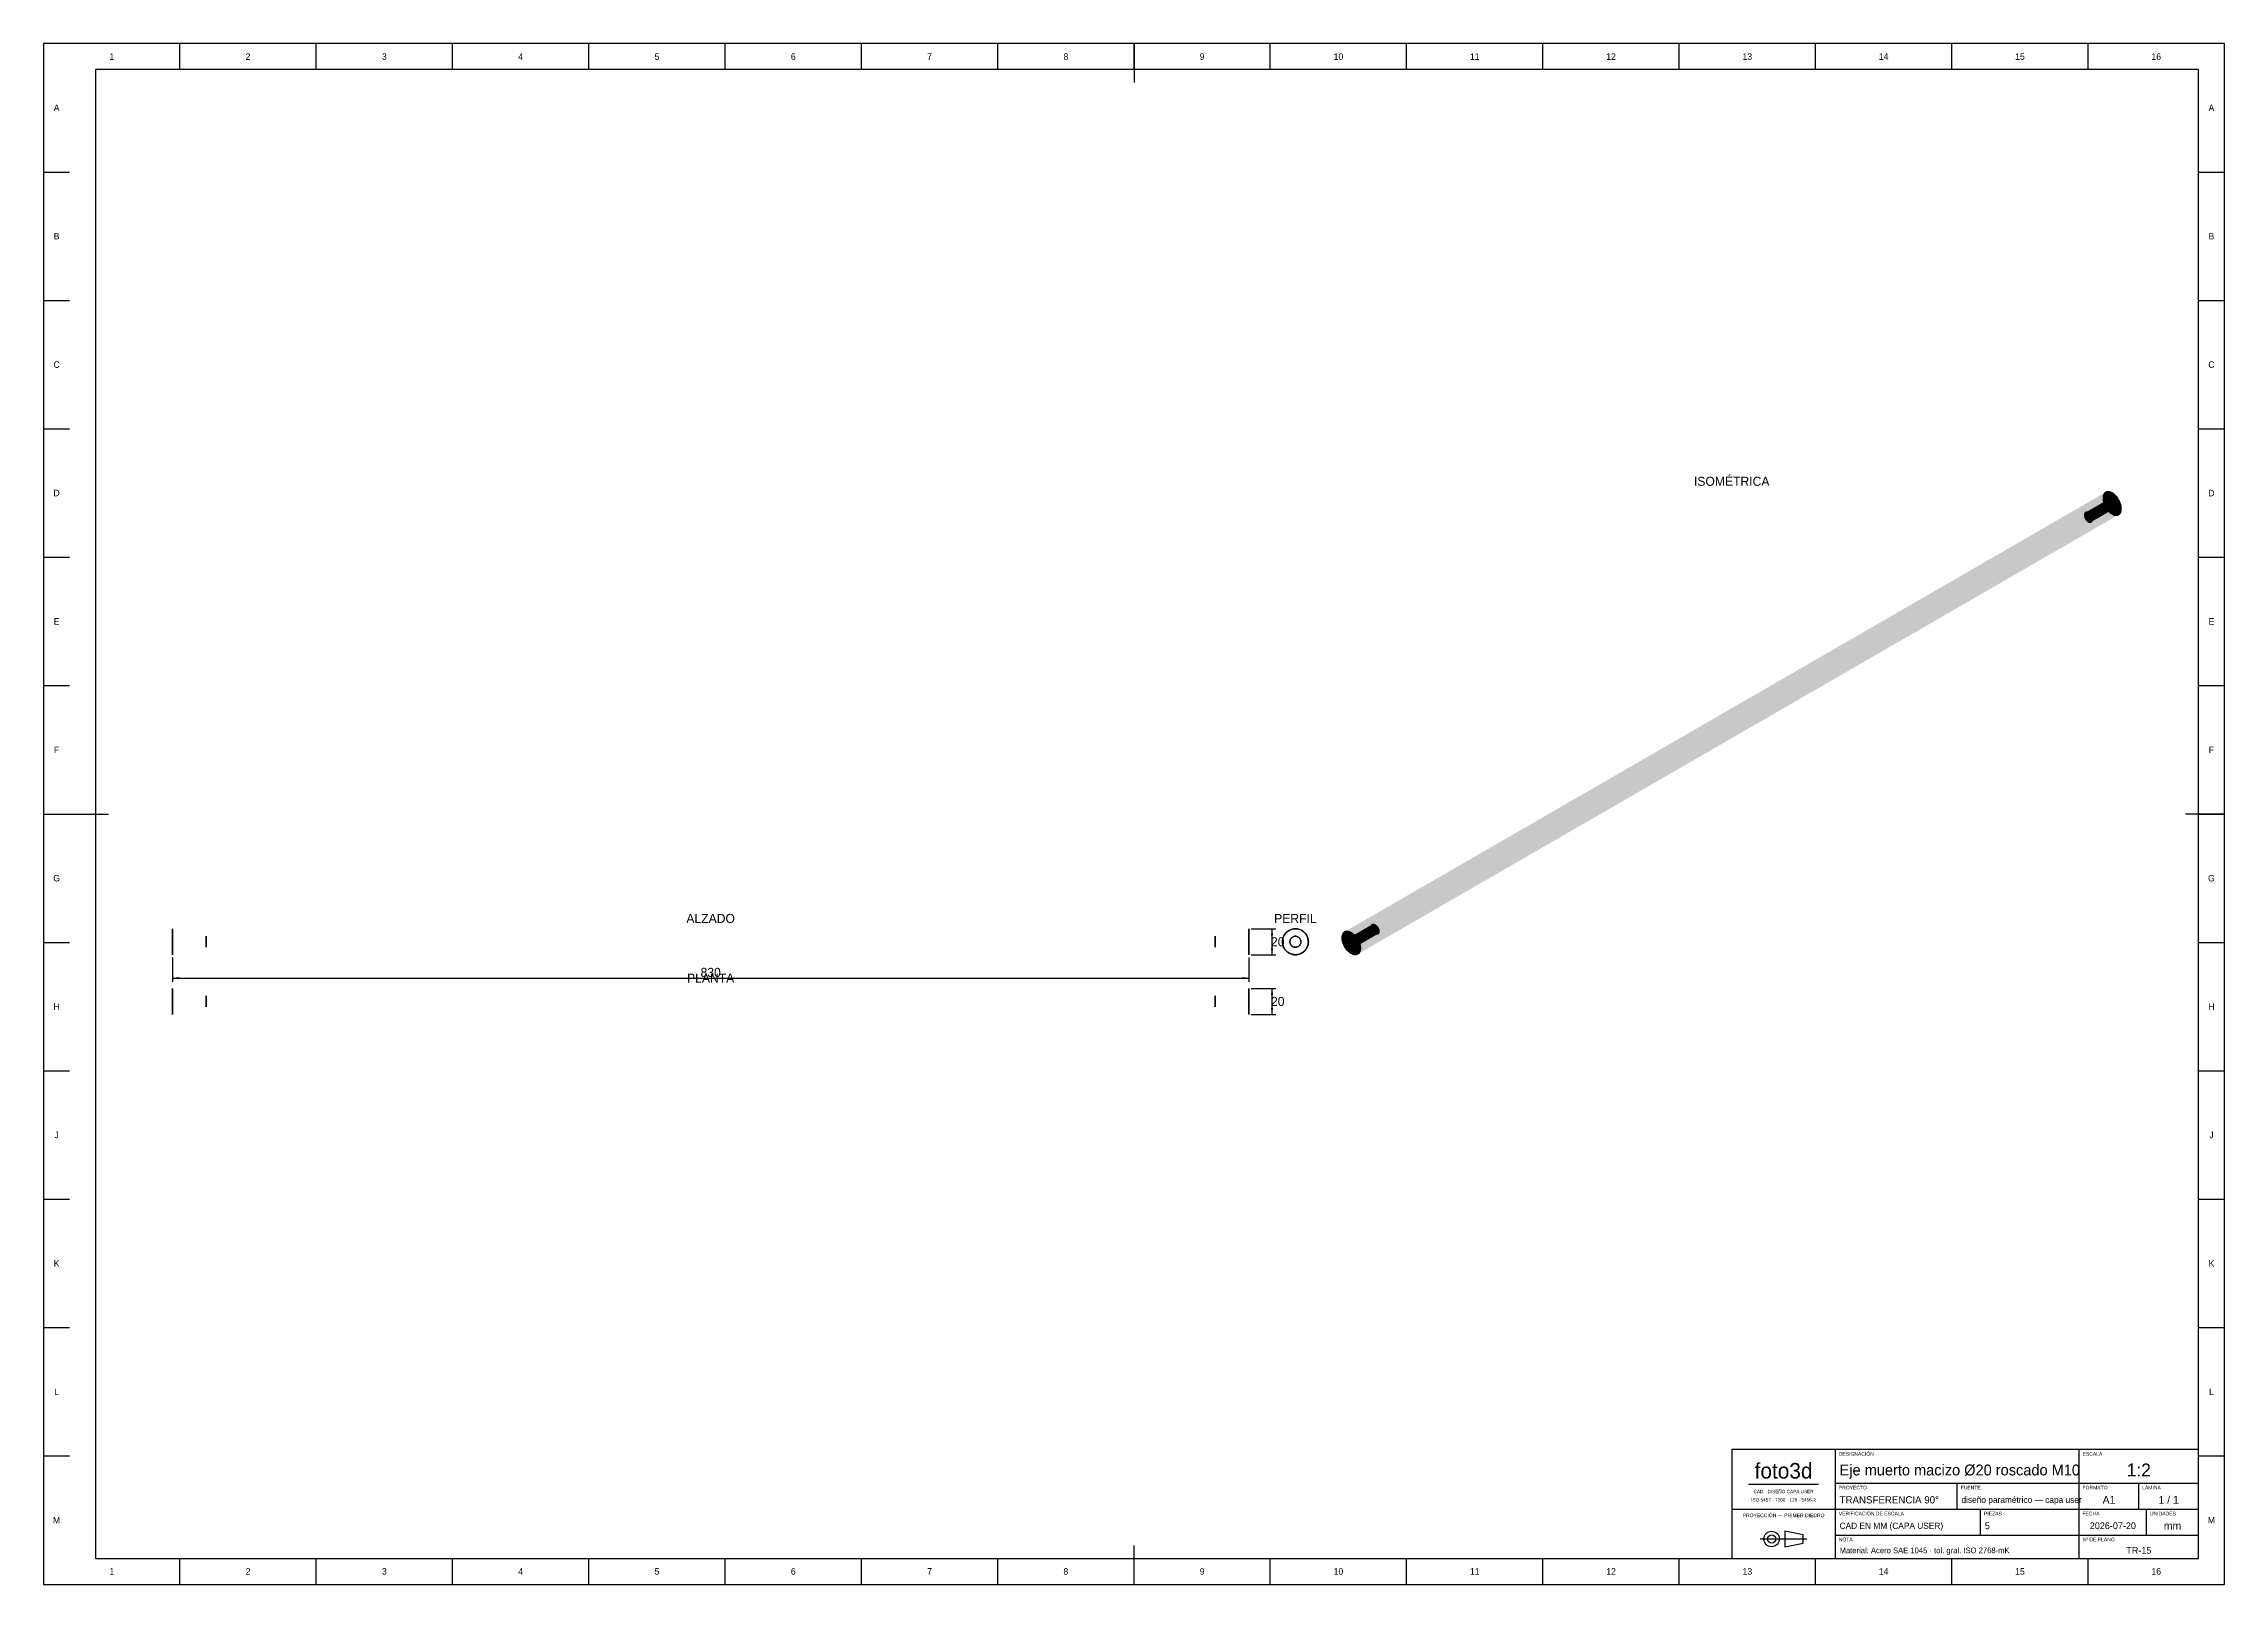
# Model space of a CAD drawing. Extents: x 0 to 1682, y 0 to 1188.
import ezdxf
from ezdxf.enums import TextEntityAlignment as Align

# ---------------------------------------------------------------- set-up
doc = ezdxf.new("R2010")
doc.units = 0
for name, color, linetype in [('COTAS', 7, 'CONTINUOUS'), ('FINA', 7, 'CONTINUOUS'), ('NORMA', 7, 'CONTINUOUS'), ('SOMBRA', 8, 'CONTINUOUS'), ('TEXTO', 7, 'CONTINUOUS'), ('VISIBLE', 7, 'CONTINUOUS')]:
    doc.layers.add(name, color=color, linetype=linetype)

msp = doc.modelspace()

# ---------------------------------------------------------------- texts
at = {"layer": 'COTAS'}
for s, p in [('20', (951.8796, 495.4647)), ('830', (514.4796, 471.8647)), ('20', (951.8796, 449.4647))]:
    msp.add_text(s, height=7, dxfattribs=at).set_placement(p, align=Align.MIDDLE_CENTER)
at = {"layer": 'TEXTO'}
for s, height, p in [('1', 5, (52.5625, 1178)), ('2', 5, (157.6875, 1178)), ('3', 5, (262.8125, 1178)), ('4', 5, (367.9375, 1178)), ('5', 5, (473.0625, 1178)), ('6', 5, (578.1875, 1178)), ('7', 5, (683.3125, 1178)), ('8', 5, (788.4375, 1178)), ('9', 5, (893.5625, 1178)), ('10', 5, (998.6875, 1178)), ('11', 5, (1103.8125, 1178)), ('12', 5, (1208.9375, 1178)), ('13', 5, (1314.0625, 1178)), ('14', 5, (1419.1875, 1178)), ('15', 5, (1524.3125, 1178)), ('16', 5, (1629.4375, 1178)), ('A', 5, (10, 1138.5)), ('A', 5, (1672, 1138.5)), ('B', 5, (10, 1039.5)), ('B', 5, (1672, 1039.5)), ('C', 5, (10, 940.5)), ('C', 5, (1672, 940.5)), ('D', 5, (10, 841.5)), ('ISOMÉTRICA', 7, (1302, 850.5353)), ('D', 5, (1672, 841.5)), ('E', 5, (10, 742.5)), ('E', 5, (1672, 742.5)), ('F', 5, (10, 643.5)), ('F', 5, (1672, 643.5)), ('G', 5, (10, 544.5)), ('G', 5, (1672, 544.5)), ('ALZADO', 7, (514.4796, 513.4647)), ('PERFIL', 7, (965.4796, 513.4647)), ('PLANTA', 7, (514.4796, 467.4647)), ('H', 5, (10, 445.5)), ('H', 5, (1672, 445.5)), ('J', 5, (10, 346.5)), ('J', 5, (1672, 346.5)), ('K', 5, (10, 247.5)), ('K', 5, (1672, 247.5)), ('L', 5, (10, 148.5)), ('L', 5, (1672, 148.5)), ('foto3d', 12, (1342, 87.6)), ('1:2', 10, (1616, 88.2)), ('CAD · DISEÑO CAPA USER', 2.6, (1342, 71.6)), ('A1', 6, (1593, 65.2)), ('1 / 1', 6, (1639, 65.2)), ('M', 5, (10, 49.5)), ('PROYECCIÓN — PRIMER DIEDRO', 2.8, (1342, 53.2)), ('ISO 5457 · 7200 · 129 · 5456-2', 2.6, (1342, 65.2)), ('M', 5, (1672, 49.5)), ('2026-07-20', 5.2, (1596, 45.2)), ('mm', 6, (1642, 45.2)), ('TR-15', 5.2, (1616, 26.2)), ('1', 5, (52.5625, 10)), ('2', 5, (157.6875, 10)), ('3', 5, (262.8125, 10)), ('4', 5, (367.9375, 10)), ('5', 5, (473.0625, 10)), ('6', 5, (578.1875, 10)), ('7', 5, (683.3125, 10)), ('8', 5, (788.4375, 10)), ('9', 5, (893.5625, 10)), ('10', 5, (998.6875, 10)), ('11', 5, (1103.8125, 10)), ('12', 5, (1208.9375, 10)), ('13', 5, (1314.0625, 10)), ('14', 5, (1419.1875, 10)), ('15', 5, (1524.3125, 10)), ('16', 5, (1629.4375, 10))]:
    msp.add_text(s, height=height, dxfattribs=at).set_placement(p, align=Align.MIDDLE_CENTER)
for s, p in [('DESIGNACIÓN', (1384.6, 99.2)), ('ESCALA', (1572.6, 99.2)), ('PROYECTO', (1384.6, 73.2)), ('FUENTE', (1478.6, 73.2)), ('FORMATO', (1572.6, 73.2)), ('LÁMINA', (1618.6, 73.2)), ('VERIFICACIÓN DE ESCALA', (1384.6, 53.2)), ('PIEZAS', (1496.6, 53.2)), ('FECHA', (1572.6, 53.2)), ('UNIDADES', (1624.6, 53.2)), ('NOTA', (1384.6, 33.2)), ('Nº DE PLANO', (1572.6, 33.2))]:
    msp.add_text(s, height=2.8, dxfattribs=at).set_placement(p)
for s, height, p in [('Eje muerto macizo Ø20 roscado M10', 8.4, (1385.2, 88.2)), ('TRANSFERENCIA 90°', 5.6, (1385.2, 65.2)), ('diseño paramétrico — capa user', 4.8, (1479.2, 65.2)), ('CAD EN MM (CAPA USER)', 4.8, (1385.2, 45.2)), ('5', 5.2, (1497.2, 45.2)), ('Material: Acero SAE 1045 · tol. gral. ISO 2768-mK', 4.4, (1385.2, 26.2))]:
    msp.add_text(s, height=height, dxfattribs=at).set_placement(p, align=Align.MIDDLE_LEFT)

# ---------------------------------------------------------------- linework, layer by layer
at = {"layer": 'COTAS'}
for p, q in [((931.4796, 505.4647), (950.4796, 505.4647)), ((947.4796, 485.4647), (947.4796, 505.4647)), ((99.4796, 483.4647), (99.4796, 464.4647)), ((929.4796, 483.4647), (929.4796, 464.4647)), ((931.4796, 485.4647), (950.4796, 485.4647)), ((99.4796, 467.4647), (929.4796, 467.4647)), ((931.4796, 459.4647), (950.4796, 459.4647)), ((947.4796, 439.4647), (947.4796, 459.4647)), ((931.4796, 439.4647), (950.4796, 439.4647))]:
    msp.add_line(p, q, dxfattribs=at)
for points in [[(947.4796, 505.4647), (948.3796, 500.4647), (946.5796, 500.4647)], [(947.4796, 485.4647), (948.3796, 490.4647), (946.5796, 490.4647)], [(99.4796, 467.4647), (104.4796, 468.3647), (104.4796, 466.5647)], [(929.4796, 467.4647), (924.4796, 468.3647), (924.4796, 466.5647)], [(947.4796, 459.4647), (948.3796, 454.4647), (946.5796, 454.4647)], [(947.4796, 439.4647), (948.3796, 444.4647), (946.5796, 444.4647)]]:
    msp.add_solid(points, dxfattribs=at)
at = {"layer": 'FINA'}
for p, q in [((1682, 1188), (0, 1188)), ((0, 1188), (0, 0)), ((105.125, 1168), (105.125, 1188)), ((210.25, 1168), (210.25, 1188)), ((315.375, 1168), (315.375, 1188)), ((420.5, 1168), (420.5, 1188)), ((525.625, 1168), (525.625, 1188)), ((630.75, 1168), (630.75, 1188)), ((735.875, 1168), (735.875, 1188)), ((841, 1168), (841, 1188)), ((946.125, 1168), (946.125, 1188)), ((1051.25, 1168), (1051.25, 1188)), ((1156.375, 1168), (1156.375, 1188)), ((1261.5, 1168), (1261.5, 1188)), ((1366.625, 1168), (1366.625, 1188)), ((1471.75, 1168), (1471.75, 1188)), ((1576.875, 1168), (1576.875, 1188)), ((1682, 0), (1682, 1188)), ((0, 1089), (20, 1089)), ((1662, 1089), (1682, 1089)), ((0, 990), (20, 990)), ((1662, 990), (1682, 990)), ((0, 891), (20, 891)), ((1662, 891), (1682, 891)), ((0, 792), (20, 792)), ((1662, 792), (1682, 792)), ((0, 693), (20, 693)), ((1662, 693), (1682, 693)), ((0, 594), (20, 594)), ((1662, 594), (1682, 594)), ((0, 495), (20, 495)), ((1662, 495), (1682, 495)), ((0, 396), (20, 396)), ((1662, 396), (1682, 396)), ((0, 297), (20, 297)), ((1662, 297), (1682, 297)), ((0, 198), (20, 198)), ((1662, 198), (1682, 198)), ((0, 99), (20, 99)), ((1662, 99), (1682, 99)), ((1315, 77.2), (1369, 77.2)), ((1382, 78), (1570, 78)), ((1476, 58), (1476, 78)), ((1570, 78), (1662, 78)), ((1616, 58), (1616, 78)), ((1302, 58), (1382, 58)), ((1382, 58), (1570, 58)), ((1494, 38), (1494, 58)), ((1570, 58), (1662, 58)), ((1622, 38), (1622, 58)), ((1324.06, 35), (1359.94, 35)), ((1382, 38), (1570, 38)), ((1570, 38), (1662, 38)), ((105.125, 0), (105.125, 20)), ((210.25, 0), (210.25, 20)), ((315.375, 0), (315.375, 20)), ((420.5, 0), (420.5, 20)), ((525.625, 0), (525.625, 20)), ((630.75, 0), (630.75, 20)), ((735.875, 0), (735.875, 20)), ((841, 0), (841, 20)), ((946.125, 0), (946.125, 20)), ((1051.25, 0), (1051.25, 20)), ((1156.375, 0), (1156.375, 20)), ((1261.5, 0), (1261.5, 20)), ((1366.625, 0), (1366.625, 20)), ((1471.75, 0), (1471.75, 20)), ((1576.875, 0), (1576.875, 20)), ((0, 0), (1682, 0))]:
    msp.add_line(p, q, dxfattribs=at)
at = {"layer": 'NORMA'}
for p, q in [((841, 1188), (841, 1158)), ((1662, 1168), (40, 1168)), ((40, 1168), (40, 20)), ((1662, 20), (1662, 1168)), ((0, 594), (50, 594)), ((1682, 594), (1652, 594)), ((1662, 104), (1302, 104)), ((1302, 104), (1302, 20)), ((1382, 20), (1382, 104)), ((1570, 20), (1570, 104)), ((1662, 20), (1662, 104)), ((40, 20), (1662, 20)), ((841, 0), (841, 30)), ((1302, 20), (1662, 20))]:
    msp.add_line(p, q, dxfattribs=at)
at = {"layer": 'SOMBRA', "color": 254}
for points in [[(1002.3654, 502.0863), (1589.3256, 841.0411), (1500.8829, 789.9055)], [(1002.3654, 502.0863), (1002.427, 502.195), (1589.3256, 841.0411)], [(1589.4569, 841.1921), (1589.3256, 841.0411), (1002.427, 502.195)], [(1589.4569, 841.1921), (1002.427, 502.195), (1152.5115, 588.9216)], [(1589.9953, 841.7476), (1589.8395, 841.6324), (1002.9408, 502.7863)], [(1589.9953, 841.7476), (1002.9408, 502.7863), (1153.05, 589.4772)], [(1002.9408, 502.7863), (1589.8395, 841.6324), (1152.5115, 588.9216)], [(1590.627, 842.1606), (1590.4493, 842.0833), (1003.5507, 503.2372)], [(1590.627, 842.1606), (1003.5507, 503.2372), (1153.6787, 589.8884)], [(1003.5507, 503.2372), (1590.4493, 842.0833), (1153.05, 589.4772)], [(1591.3412, 842.4242), (1591.1447, 842.386), (1004.2461, 503.5399)], [(1591.3412, 842.4242), (1004.2461, 503.5399), (1154.3953, 590.1533)], [(1004.2461, 503.5399), (1591.1447, 842.386), (1153.6787, 589.8884)], [(1592.7433, 842.5288), (1591.9138, 842.5353), (1005.0152, 503.6893)], [(1005.0152, 503.6893), (1591.9138, 842.5353), (1154.3953, 590.1533)], [(1005.8447, 503.6827), (1592.7433, 842.5288), (1005.0152, 503.6893)], [(1593.6192, 842.3664), (1592.7433, 842.5288), (1005.8447, 503.6827)], [(1006.7206, 503.5203), (1593.6192, 842.3664), (1005.8447, 503.6827)], [(1594.5264, 842.051), (1593.6192, 842.3664), (1006.7206, 503.5203)], [(1007.6277, 503.2049), (1594.5264, 842.051), (1006.7206, 503.5203)], [(1595.4493, 841.588), (1594.5264, 842.051), (1007.6277, 503.2049)], [(1008.5507, 502.7419), (1595.4493, 841.588), (1007.6277, 503.2049)], [(1596.3723, 840.9853), (1595.4493, 841.588), (1008.5507, 502.7419)], [(1589.8395, 841.6324), (1589.4569, 841.1921), (1152.5115, 588.9216)], [(1590.4493, 842.0833), (1589.9953, 841.7476), (1153.05, 589.4772)], [(1591.1447, 842.386), (1590.627, 842.1606), (1153.6787, 589.8884)], [(1591.9138, 842.5353), (1591.3412, 842.4242), (1154.3953, 590.1533)], [(1500.8829, 789.9055), (1589.3256, 841.0411), (1589.264, 840.9324)], [(1588.4659, 838.6784), (1588.4387, 838.5363), (1001.5401, 499.6903)], [(1588.4659, 838.6784), (1001.5401, 499.6903), (1089.9476, 550.8587)], [(1001.6934, 500.4915), (1588.6192, 839.4797), (1500.2093, 788.3098)], [(1001.6934, 500.4915), (1001.7206, 500.6336), (1588.6192, 839.4797)], [(1588.664, 839.6061), (1588.6192, 839.4797), (1001.7206, 500.6336)], [(1588.664, 839.6061), (1001.7206, 500.6336), (1090.1482, 551.7879)], [(1001.9731, 501.3468), (1588.9165, 840.3194), (1500.491, 789.1663)], [(1001.9731, 501.3468), (1002.0179, 501.4733), (1588.9165, 840.3194)], [(1588.9781, 840.428), (1588.9165, 840.3194), (1002.0179, 501.4733)], [(1588.9781, 840.428), (1002.0179, 501.4733), (1090.4582, 552.6075)], [(1009.4736, 502.1392), (1596.3723, 840.9853), (1008.5507, 502.7419)], [(1597.2794, 840.2532), (1596.3723, 840.9853), (1009.4736, 502.1392)], [(1010.3808, 501.4071), (1597.2794, 840.2532), (1009.4736, 502.1392)], [(1598.1553, 839.4042), (1597.2794, 840.2532), (1010.3808, 501.4071)], [(1011.2567, 500.5581), (1598.1553, 839.4042), (1010.3808, 501.4071)], [(1588.4848, 838.7774), (1588.4659, 838.6784), (1089.9476, 550.8587)], [(1588.4848, 838.7774), (1089.9476, 550.8587), (1151.5408, 586.5076)], [(1588.6951, 839.6942), (1588.664, 839.6061), (1090.1482, 551.7879)], [(1588.6951, 839.6942), (1090.1482, 551.7879), (1151.7467, 587.4219)], [(1589.021, 840.5038), (1588.9781, 840.428), (1090.4582, 552.6075)], [(1589.021, 840.5038), (1090.4582, 552.6075), (1152.0754, 588.2331)], [(1500.2093, 788.3098), (1588.4848, 838.7774), (1151.5408, 586.5076)], [(1500.491, 789.1663), (1588.6951, 839.6942), (1151.7467, 587.4219)], [(1500.8829, 789.9055), (1589.021, 840.5038), (1152.0754, 588.2331)], [(1500.2093, 788.3098), (1588.6192, 839.4797), (1588.592, 839.3376)], [(1500.2093, 788.3098), (1588.592, 839.3376), (1588.4848, 838.7774)], [(1500.491, 789.1663), (1588.9165, 840.3194), (1588.8717, 840.1929)], [(1500.491, 789.1663), (1588.8717, 840.1929), (1588.6951, 839.6942)], [(1500.8829, 789.9055), (1589.264, 840.9324), (1589.021, 840.5038)], [(1576.2867, 819.9058), (1594.2993, 830.8811), (1575.9145, 820.2666)], [(1576.2867, 819.9058), (1594.3063, 830.8742), (1594.2993, 830.8811)], [(1594.3063, 830.8742), (1576.2867, 819.9058), (1594.6715, 830.5202)], [(1576.6723, 819.5946), (1594.6715, 830.5202), (1576.2867, 819.9058)], [(1576.6723, 819.5946), (1594.6788, 830.5144), (1594.6715, 830.5202)], [(1594.6788, 830.5144), (1576.6723, 819.5946), (1595.0571, 830.2091)], [(1577.0645, 819.3385), (1595.0571, 830.2091), (1576.6723, 819.5946)], [(1577.0645, 819.3385), (1595.0645, 830.2043), (1595.0571, 830.2091)], [(1595.0645, 830.2043), (1577.0645, 819.3385), (1595.4493, 829.9529)], [(1577.4568, 819.1417), (1595.4493, 829.9529), (1577.0645, 819.3385)], [(1577.4568, 819.1417), (1595.4567, 829.9492), (1595.4493, 829.9529)], [(1595.4567, 829.9492), (1577.4568, 819.1417), (1595.8416, 829.7561)], [(1577.8423, 819.0077), (1595.8416, 829.7561), (1577.4568, 819.1417)], [(1577.8423, 819.0077), (1595.8488, 829.7536), (1595.8416, 829.7561)], [(1595.8488, 829.7536), (1577.8423, 819.0077), (1596.2271, 829.6221)], [(1578.2146, 818.9386), (1596.2271, 829.6221), (1577.8423, 819.0077)], [(1578.2146, 818.9386), (1596.2341, 829.6208), (1596.2271, 829.6221)], [(1596.2341, 829.6208), (1578.2146, 818.9386), (1596.5994, 829.5531)], [(1578.5671, 818.9359), (1596.5994, 829.5531), (1578.2146, 818.9386)], [(1578.5671, 818.9359), (1596.606, 829.553), (1596.5994, 829.5531)], [(1596.606, 829.553), (1578.5671, 818.9359), (1596.9519, 829.5503)], [(1578.894, 818.9993), (1596.9519, 829.5503), (1578.5671, 818.9359)], [(1596.9581, 829.5515), (1578.894, 818.9993), (1597.2788, 829.6138)], [(1579.1895, 819.128), (1597.2788, 829.6138), (1578.894, 818.9993)], [(1578.894, 818.9993), (1596.9581, 829.5515), (1596.9519, 829.5503)], [(1597.2843, 829.6162), (1579.1895, 819.128), (1597.5743, 829.7424)], [(1579.4487, 819.3196), (1597.5743, 829.7424), (1579.1895, 819.128)], [(1579.1895, 819.128), (1597.2843, 829.6162), (1597.2788, 829.6138)], [(1597.5792, 829.746), (1579.4487, 819.3196), (1597.8335, 829.9341)], [(1579.6671, 819.5709), (1597.8335, 829.9341), (1579.4487, 819.3196)], [(1579.4487, 819.3196), (1597.5792, 829.746), (1597.5743, 829.7424)], [(1597.8376, 829.9388), (1579.6671, 819.5709), (1598.0519, 830.1854)], [(1579.841, 819.8776), (1598.0519, 830.1854), (1579.6671, 819.5709)], [(1579.6671, 819.5709), (1597.8376, 829.9388), (1597.8335, 829.9341)], [(1598.0552, 830.1912), (1579.841, 819.8776), (1598.2258, 830.4921)], [(1579.9673, 820.2345), (1598.2258, 830.4921), (1579.841, 819.8776)], [(1579.841, 819.8776), (1598.0552, 830.1912), (1598.0519, 830.1854)], [(1598.2281, 830.4988), (1579.9673, 820.2345), (1598.3521, 830.849)], [(1580.044, 820.6354), (1598.3521, 830.849), (1579.9673, 820.2345)], [(1579.9673, 820.2345), (1598.2281, 830.4988), (1598.2258, 830.4921)], [(1598.3536, 830.8565), (1580.044, 820.6354), (1598.4288, 831.2499)], [(1580.044, 820.6354), (1598.3536, 830.8565), (1598.3521, 830.849)], [(1001.6934, 500.4915), (1500.2093, 788.3098), (1151.5408, 586.5076)], [(1001.9731, 501.3468), (1500.491, 789.1663), (1151.7467, 587.4219)], [(1002.3654, 502.0863), (1500.8829, 789.9055), (1152.0754, 588.2331)], [(1152.5115, 588.9216), (1002.427, 502.195), (1002.5583, 502.3461)], [(1002.9408, 502.7863), (1152.5115, 588.9216), (1002.5583, 502.3461)], [(1153.05, 589.4772), (1002.9408, 502.7863), (1003.0966, 502.9015)], [(1003.5507, 503.2372), (1153.05, 589.4772), (1003.0966, 502.9015)], [(1153.6787, 589.8884), (1003.5507, 503.2372), (1003.7284, 503.3146)], [(1004.2461, 503.5399), (1153.6787, 589.8884), (1003.7284, 503.3146)], [(1154.3953, 590.1533), (1004.2461, 503.5399), (1004.4426, 503.5781)], [(1005.0152, 503.6893), (1154.3953, 590.1533), (1004.4426, 503.5781)], [(1151.5408, 586.5076), (1089.9476, 550.8587), (1001.5673, 499.8323)], [(1151.5408, 586.5076), (1001.5673, 499.8323), (1001.5862, 499.9313)], [(1001.6934, 500.4915), (1151.5408, 586.5076), (1001.5862, 499.9313)], [(1151.7467, 587.4219), (1090.1482, 551.7879), (1001.7653, 500.76)], [(1151.7467, 587.4219), (1001.7653, 500.76), (1001.7965, 500.8481)], [(1001.9731, 501.3468), (1151.7467, 587.4219), (1001.7965, 500.8481)], [(1152.0754, 588.2331), (1090.4582, 552.6075), (1002.0795, 501.582)], [(1152.0754, 588.2331), (1002.0795, 501.582), (1002.1224, 501.6577)], [(1002.3654, 502.0863), (1152.0754, 588.2331), (1002.1224, 501.6577)], [(1089.9476, 550.8587), (1001.5401, 499.6903), (1001.5673, 499.8323)], [(1090.1482, 551.7879), (1001.7206, 500.6336), (1001.7653, 500.76)], [(1090.4582, 552.6075), (1002.0179, 501.4733), (1002.0795, 501.582)], [(1007.7659, 491.681), (1025.7854, 502.6494), (1007.4006, 492.035)], [(1025.7854, 502.6494), (1007.7659, 491.681), (1007.7729, 491.6742)], [(1025.7854, 502.6494), (1007.7729, 491.6742), (1026.1577, 502.2886)], [(1008.1512, 491.3689), (1026.1577, 502.2886), (1007.7729, 491.6742)], [(1026.1577, 502.2886), (1008.1512, 491.3689), (1008.1584, 491.363)], [(1026.1577, 502.2886), (1008.1584, 491.363), (1026.5432, 501.9775)], [(1008.5433, 491.1117), (1026.5432, 501.9775), (1008.1584, 491.363)], [(1026.5432, 501.9775), (1008.5433, 491.1117), (1008.5507, 491.1068)], [(1026.5432, 501.9775), (1008.5507, 491.1068), (1026.9355, 501.7213)], [(1008.9355, 490.9138), (1026.9355, 501.7213), (1008.5507, 491.1068)], [(1026.9355, 501.7213), (1008.9355, 490.9138), (1008.9429, 490.9101)], [(1026.9355, 501.7213), (1008.9429, 490.9101), (1027.3277, 501.5245)], [(1009.3212, 490.7786), (1027.3277, 501.5245), (1008.9429, 490.9101)], [(1027.3277, 501.5245), (1009.3212, 490.7786), (1009.3285, 490.776)], [(1027.3277, 501.5245), (1009.3285, 490.776), (1027.7133, 501.3905)], [(1009.6937, 490.7083), (1027.7133, 501.3905), (1009.3285, 490.776)], [(1027.7133, 501.3905), (1009.6937, 490.7083), (1009.7007, 490.707)], [(1027.7133, 501.3905), (1009.7007, 490.707), (1028.0855, 501.3215)], [(1010.0466, 490.7043), (1028.0855, 501.3215), (1009.7007, 490.707)], [(1028.0855, 501.3215), (1010.0466, 490.7043), (1010.0533, 490.7042)], [(1028.0855, 501.3215), (1010.0533, 490.7042), (1028.4381, 501.3187)], [(1010.374, 490.7665), (1028.4381, 501.3187), (1010.0533, 490.7042)], [(1028.4381, 501.3187), (1010.374, 490.7665), (1010.3801, 490.7677)], [(1028.4381, 501.3187), (1010.3801, 490.7677), (1028.7649, 501.3822)], [(1010.6701, 490.8939), (1028.7649, 501.3822), (1010.3801, 490.7677)], [(1028.7649, 501.3822), (1010.6701, 490.8939), (1010.6757, 490.8964)], [(1028.7649, 501.3822), (1010.6757, 490.8964), (1029.0605, 501.5108)], [(1010.93, 491.0844), (1029.0605, 501.5108), (1010.6757, 490.8964)], [(1029.0605, 501.5108), (1010.93, 491.0844), (1010.9349, 491.088)], [(1029.0605, 501.5108), (1010.9349, 491.088), (1029.3197, 501.7024)], [(1011.1491, 491.3346), (1029.3197, 501.7024), (1010.9349, 491.088)], [(1029.3197, 501.7024), (1011.1491, 491.3346), (1011.1533, 491.3393)], [(1029.3197, 501.7024), (1011.1533, 491.3393), (1029.538, 501.9538)], [(1011.3239, 491.6402), (1029.538, 501.9538), (1011.1533, 491.3393)], [(1029.538, 501.9538), (1011.3239, 491.6402), (1011.3271, 491.646)], [(1029.538, 501.9538), (1011.3271, 491.646), (1029.7119, 502.2605)], [(1011.4511, 491.9962), (1029.7119, 502.2605), (1011.3271, 491.646)], [(1029.7119, 502.2605), (1011.4511, 491.9962), (1011.4535, 492.0029)], [(1029.7119, 502.2605), (1011.4535, 492.0029), (1029.8383, 502.6173)], [(1011.5287, 492.3962), (1029.8383, 502.6173), (1011.4535, 492.0029)], [(1029.8383, 502.6173), (1011.5287, 492.3962), (1011.5302, 492.4038)], [(1029.8383, 502.6173), (1011.5302, 492.4038), (1029.915, 503.0183)]]:
    msp.add_solid(points, dxfattribs=at)
at = {"layer": 'SOMBRA', "color": 253}
for points in [[(1589.264, 840.9324), (1589.3256, 841.0411), (1589.5776, 840.7276)], [(1589.5776, 840.7276), (1589.3256, 841.0411), (1589.4569, 841.1921)], [(1589.4569, 841.1921), (1589.8395, 841.6324), (1590.144, 841.1867)], [(1589.5776, 840.7276), (1589.4569, 841.1921), (1590.144, 841.1867)], [(1589.5776, 840.7276), (1590.144, 841.1867), (1590.4245, 840.7763)], [(1589.8395, 841.6324), (1589.9953, 841.7476), (1590.7208, 841.6131)], [(1589.8395, 841.6324), (1590.9707, 841.1802), (1590.144, 841.1867)], [(1589.8395, 841.6324), (1590.7208, 841.6131), (1590.9707, 841.1802)], [(1589.9953, 841.7476), (1590.4493, 842.0833), (1590.7208, 841.6131)], [(1590.9707, 841.1802), (1590.4245, 840.7763), (1590.144, 841.1867)], [(1590.9707, 841.1802), (1591.1253, 840.9124), (1590.4245, 840.7763)], [(1590.4493, 842.0833), (1590.627, 842.1606), (1591.3784, 841.8994)], [(1590.4493, 842.0833), (1591.5936, 841.4513), (1590.7208, 841.6131)], [(1590.4493, 842.0833), (1591.3784, 841.8994), (1591.5936, 841.4513)], [(1590.627, 842.1606), (1591.1447, 842.386), (1591.3784, 841.8994)], [(1591.5936, 841.4513), (1590.9707, 841.1802), (1590.7208, 841.6131)], [(1591.5936, 841.4513), (1591.7267, 841.1742), (1590.9707, 841.1802)], [(1591.7267, 841.1742), (1591.1253, 840.9124), (1590.9707, 841.1802)], [(1591.7267, 841.1742), (1591.7904, 841.0416), (1591.1253, 840.9124)], [(1591.7904, 841.0416), (1591.1993, 840.7843), (1591.1253, 840.9124)], [(1591.1447, 842.386), (1591.3412, 842.4242), (1592.1057, 842.0406)], [(1591.1447, 842.386), (1592.2825, 841.5851), (1591.3784, 841.8994)], [(1591.1447, 842.386), (1592.1057, 842.0406), (1592.2825, 841.5851)], [(1591.7904, 841.0416), (1592.2333, 838.9933), (1591.1993, 840.7843)], [(1591.3412, 842.4242), (1591.9138, 842.5353), (1592.1057, 842.0406)], [(1592.2825, 841.5851), (1591.5936, 841.4513), (1591.3784, 841.8994)], [(1592.2825, 841.5851), (1592.3918, 841.3033), (1591.5936, 841.4513)], [(1592.3918, 841.3033), (1591.7267, 841.1742), (1591.5936, 841.4513)], [(1592.3918, 841.3033), (1592.4441, 841.1685), (1591.7267, 841.1742)], [(1592.4441, 841.1685), (1591.7904, 841.0416), (1591.7267, 841.1742)], [(1592.4441, 841.1685), (1593.0212, 838.4788), (1591.7904, 841.0416)], [(1591.7904, 841.0416), (1593.0212, 838.4788), (1592.2333, 838.9933)], [(1591.9138, 842.5353), (1593.0255, 841.5792), (1592.1057, 842.0406)], [(1591.9138, 842.5353), (1592.7433, 842.5288), (1593.0255, 841.5792)], [(1593.0255, 841.5792), (1592.2825, 841.5851), (1592.1057, 842.0406)], [(1593.1092, 841.2977), (1592.3918, 841.3033), (1592.2825, 841.5851)], [(1593.0255, 841.5792), (1593.1092, 841.2977), (1592.2825, 841.5851)], [(1593.1492, 841.1629), (1592.4441, 841.1685), (1592.3918, 841.3033)], [(1593.1092, 841.2977), (1593.1492, 841.1629), (1592.3918, 841.3033)], [(1592.4441, 841.1685), (1593.646, 838.0708), (1593.0212, 838.4788)], [(1593.1492, 841.1629), (1593.646, 838.0708), (1592.4441, 841.1685)], [(1592.7433, 842.5288), (1593.8666, 841.1572), (1593.0255, 841.5792)], [(1592.7433, 842.5288), (1593.6192, 842.3664), (1593.8666, 841.1572)], [(1593.8666, 841.1572), (1593.1092, 841.2977), (1593.0255, 841.5792)], [(1593.8937, 841.0249), (1593.1492, 841.1629), (1593.1092, 841.2977)], [(1593.8666, 841.1572), (1593.8937, 841.0249), (1593.1092, 841.2977)], [(1593.1492, 841.1629), (1594.1698, 837.7287), (1593.646, 838.0708)], [(1593.8937, 841.0249), (1594.1698, 837.7287), (1593.1492, 841.1629)], [(1593.6192, 842.3664), (1594.6648, 840.7568), (1593.8666, 841.1572)], [(1593.6192, 842.3664), (1594.5264, 842.051), (1594.6648, 840.7568)], [(1594.6648, 840.7568), (1593.8937, 841.0249), (1593.8666, 841.1572)], [(1593.8937, 841.0249), (1594.6297, 837.4284), (1594.1698, 837.7287)], [(1594.6648, 840.7568), (1594.6297, 837.4284), (1593.8937, 841.0249)], [(1594.5264, 842.051), (1595.4493, 840.3633), (1594.6648, 840.7568)], [(1594.5264, 842.051), (1595.4493, 841.588), (1595.4493, 840.3633)], [(1595.4493, 841.588), (1596.2475, 839.9628), (1595.4493, 840.3633)], [(1595.4493, 841.588), (1596.3723, 840.9853), (1596.2475, 839.9628)], [(1588.3874, 837.6608), (1588.3782, 837.5055), (1001.4796, 498.6594)], [(1588.3874, 837.6608), (1001.4796, 498.6594), (1089.8687, 549.8409)], [(1001.4887, 498.4937), (1001.4796, 498.6594), (1588.3782, 837.5055)], [(1001.4887, 498.4937), (1588.3782, 837.5055), (1500.0074, 786.3136)], [(1001.531, 499.535), (1588.4387, 838.5363), (1500.0496, 787.3549)], [(1001.531, 499.535), (1001.5401, 499.6903), (1588.4387, 838.5363)], [(1588.4296, 836.5706), (1588.4387, 836.4049), (1001.5401, 497.5588)], [(1588.4296, 836.5706), (1001.5401, 497.5588), (1089.911, 548.7507)], [(1001.5673, 497.3853), (1001.5401, 497.5588), (1588.4387, 836.4049)], [(1001.5673, 497.3853), (1588.4387, 836.4049), (1500.0856, 785.205)], [(1588.592, 835.4266), (1588.6192, 835.2532), (1001.7206, 496.4071)], [(1588.592, 835.4266), (1001.7206, 496.4071), (1090.0761, 547.6083)], [(1598.7729, 838.6959), (1598.1553, 839.4042), (1011.2567, 500.5581)], [(1598.7729, 838.6959), (1011.2567, 500.5581), (1448.821, 752.1212)], [(1599.1813, 838.1878), (1598.9848, 838.4529), (1012.0862, 499.6068)], [(1012.0862, 499.6068), (1598.9848, 838.4529), (1448.821, 752.1212)], [(1599.1813, 838.1878), (1012.0862, 499.6068), (1162.236, 585.9173)], [(1599.9316, 837.133), (1599.7539, 837.4155), (1012.8553, 498.5694)], [(1012.8553, 498.5694), (1599.7539, 837.4155), (1162.236, 585.9173)], [(1599.9316, 837.133), (1012.8553, 498.5694), (1162.9863, 584.8625)], [(1600.6051, 836.0147), (1600.4493, 836.3098), (1013.5507, 497.4637)], [(1013.5507, 497.4637), (1600.4493, 836.3098), (1162.9863, 584.8625)], [(1600.6051, 836.0147), (1013.5507, 497.4637), (1163.6568, 583.7424)], [(1014.1605, 496.3086), (1601.0592, 835.1547), (1163.6568, 583.7424)], [(1588.3937, 837.7689), (1588.3874, 837.6608), (1089.8687, 549.8409)], [(1588.3937, 837.7689), (1089.8687, 549.8409), (1151.447, 585.4976)], [(1588.4233, 836.6861), (1588.4296, 836.5706), (1089.911, 548.7507)], [(1588.4233, 836.6861), (1089.911, 548.7507), (1151.476, 584.4144)], [(1588.5731, 835.5474), (1588.592, 835.4266), (1090.0761, 547.6083)], [(1588.5731, 835.5474), (1090.0761, 547.6083), (1151.6258, 583.2758)], [(1500.0496, 787.3549), (1588.3937, 837.7689), (1151.447, 585.4976)], [(1500.0074, 786.3136), (1588.4233, 836.6861), (1151.476, 584.4144)], [(1500.0856, 785.205), (1588.5731, 835.5474), (1151.6258, 583.2758)], [(1599.7539, 837.4155), (1599.1813, 838.1878), (1162.236, 585.9173)], [(1600.4493, 836.3098), (1599.9316, 837.133), (1162.9863, 584.8625)], [(1601.0592, 835.1547), (1600.6051, 836.0147), (1163.6568, 583.7424)], [(1598.9848, 838.4529), (1598.7729, 838.6959), (1448.821, 752.1212)], [(1500.0074, 786.3136), (1588.3782, 837.5055), (1588.3874, 837.3398)], [(1500.0074, 786.3136), (1588.3874, 837.3398), (1588.4233, 836.6861)], [(1500.0496, 787.3549), (1588.4387, 838.5363), (1588.4296, 838.3811)], [(1500.0496, 787.3549), (1588.4296, 838.3811), (1588.3937, 837.7689)], [(1500.0856, 785.205), (1588.4387, 836.4049), (1588.4659, 836.2314)], [(1500.0856, 785.205), (1588.4659, 836.2314), (1588.5731, 835.5474)], [(1577.0645, 822.8086), (1574.0593, 824.5436), (1574.085, 824.9817)], [(1577.0645, 822.8086), (1574.085, 824.0759), (1574.0593, 824.5436)], [(1577.0645, 822.8086), (1574.085, 824.9817), (1574.1617, 825.3827)], [(1577.0645, 822.8086), (1574.1617, 825.3827), (1574.2881, 825.7395)], [(1577.0645, 822.8086), (1574.2881, 825.7395), (1574.462, 826.0462)], [(1577.0645, 822.8086), (1574.462, 826.0462), (1574.6803, 826.2976)], [(1574.9395, 821.5817), (1593.0651, 832.6871), (1574.6803, 822.0726)], [(1577.0645, 822.8086), (1574.6803, 826.2976), (1574.9395, 826.4892)], [(1574.9395, 821.5817), (1593.07, 832.6778), (1593.0651, 832.6871)], [(1593.07, 832.6778), (1574.9395, 821.5817), (1593.3243, 832.1962)], [(1575.2351, 821.1118), (1593.3243, 832.1962), (1574.9395, 821.5817)], [(1577.0645, 822.8086), (1574.9395, 826.4892), (1575.2351, 826.6178)], [(1575.2351, 821.1118), (1593.3299, 832.1873), (1593.3243, 832.1962)], [(1593.3299, 832.1873), (1575.2351, 821.1118), (1593.6199, 831.7263)], [(1575.5619, 820.6709), (1593.6199, 831.7263), (1575.2351, 821.1118)], [(1577.0645, 822.8086), (1575.2351, 826.6178), (1575.5619, 826.6813)], [(1575.5619, 820.6709), (1593.626, 831.7179), (1593.6199, 831.7263)], [(1593.626, 831.7179), (1575.5619, 820.6709), (1593.9467, 831.2854)], [(1575.9145, 820.2666), (1593.9467, 831.2854), (1575.5619, 820.6709)], [(1577.0645, 822.8086), (1575.5619, 826.6813), (1575.9145, 826.6785)], [(1575.9145, 820.2666), (1593.9534, 831.2777), (1593.9467, 831.2854)], [(1593.9534, 831.2777), (1575.9145, 820.2666), (1594.2993, 830.8811)], [(1577.0645, 822.8086), (1575.9145, 826.6785), (1576.2867, 826.6095)], [(1577.0645, 822.8086), (1576.2867, 826.6095), (1576.6723, 826.4755)], [(1577.0645, 822.8086), (1576.6723, 826.4755), (1577.0645, 826.2787)], [(1577.0645, 822.8086), (1577.0645, 826.2787), (1577.4568, 826.0225)], [(1577.0645, 822.8086), (1577.4568, 826.0225), (1577.8423, 825.7114)], [(1577.0645, 822.8086), (1577.8423, 825.7114), (1578.2146, 825.3506)], [(1577.0645, 822.8086), (1578.2146, 825.3506), (1578.5671, 824.9463)], [(1577.0645, 822.8086), (1578.5671, 824.9463), (1578.894, 824.5054)], [(1577.0645, 822.8086), (1578.894, 824.5054), (1579.1895, 824.0355)], [(1598.4274, 832.165), (1579.9673, 822.0308), (1598.3521, 832.6452)], [(1579.9673, 822.0308), (1598.4274, 832.165), (1598.4288, 832.1558)], [(1579.9673, 822.0308), (1598.4288, 832.1558), (1580.044, 821.5413)], [(1598.454, 831.6968), (1580.044, 821.5413), (1598.4288, 832.1558)], [(1580.044, 821.5413), (1598.454, 831.6968), (1598.4545, 831.688)], [(1580.044, 821.5413), (1598.4545, 831.688), (1580.0697, 821.0735)], [(1580.0697, 821.0735), (1598.4288, 831.2499), (1580.044, 820.6354)], [(1598.4293, 831.2582), (1580.0697, 821.0735), (1598.4545, 831.688)], [(1580.0697, 821.0735), (1598.4293, 831.2582), (1598.4288, 831.2499)], [(1588.6692, 837.3375), (1588.3782, 837.5055), (1588.3874, 837.6608)], [(1588.3874, 837.3398), (1588.3782, 837.5055), (1588.6692, 837.3375)], [(1588.6692, 837.3375), (1588.3874, 837.6608), (1588.3937, 837.7689)], [(1588.744, 837.2518), (1588.4233, 836.6861), (1588.3874, 837.3398)], [(1588.744, 837.2518), (1588.3874, 837.3398), (1588.6692, 837.3375)], [(1588.7965, 838.2324), (1588.3937, 837.7689), (1588.4296, 838.3811)], [(1588.6692, 837.3375), (1588.3937, 837.7689), (1588.7965, 838.2324)], [(1588.7272, 836.2822), (1588.4233, 836.6861), (1588.744, 837.2518)], [(1588.7272, 836.2822), (1588.4296, 836.5706), (1588.4233, 836.6861)], [(1588.4296, 838.3811), (1588.4387, 838.5363), (1588.7272, 838.3259)], [(1588.7965, 838.2324), (1588.4296, 838.3811), (1588.7272, 838.3259)], [(1588.7272, 836.2822), (1588.4387, 836.4049), (1588.4296, 836.5706)], [(1588.7272, 838.3259), (1588.4387, 838.5363), (1588.4659, 838.6784)], [(1588.4659, 836.2314), (1588.4387, 836.4049), (1588.7272, 836.2822)], [(1588.7272, 838.3259), (1588.4659, 838.6784), (1588.4848, 838.7774)], [(1588.8061, 836.2056), (1588.4659, 836.2314), (1588.7272, 836.2822)], [(1588.8061, 836.2056), (1588.5731, 835.5474), (1588.4659, 836.2314)], [(1588.9629, 839.1308), (1588.4848, 838.7774), (1588.592, 839.3376)], [(1588.7272, 838.3259), (1588.4848, 838.7774), (1588.9629, 839.1308)], [(1588.9002, 835.1779), (1588.5731, 835.5474), (1588.8061, 836.2056)], [(1588.9002, 835.1779), (1588.592, 835.4266), (1588.5731, 835.5474)], [(1588.592, 839.3376), (1588.6192, 839.4797), (1588.9002, 839.2305)], [(1588.9629, 839.1308), (1588.592, 839.3376), (1588.9002, 839.2305)], [(1588.9002, 835.1779), (1588.6192, 835.2532), (1588.592, 835.4266)], [(1588.9002, 839.2305), (1588.6192, 839.4797), (1588.664, 839.6061)], [(1588.664, 835.075), (1588.6192, 835.2532), (1588.9002, 835.1779)], [(1588.9002, 839.2305), (1588.664, 839.6061), (1588.6951, 839.6942)], [(1588.982, 835.1119), (1588.664, 835.075), (1588.9002, 835.1779)], [(1588.982, 835.1119), (1588.8405, 834.3724), (1588.664, 835.075)], [(1588.6692, 837.3375), (1588.7965, 838.2324), (1589.0817, 837.8477)], [(1588.6692, 837.3375), (1589.0817, 837.8477), (1588.792, 837.3366)], [(1588.744, 837.2518), (1588.6692, 837.3375), (1588.7621, 837.2839)], [(1588.6692, 837.3375), (1588.792, 837.3366), (1588.7621, 837.2839)], [(1589.2403, 839.9315), (1588.6951, 839.6942), (1588.8717, 840.1929)], [(1588.9002, 839.2305), (1588.6951, 839.6942), (1589.2403, 839.9315)], [(1588.7272, 838.3259), (1588.9629, 839.1308), (1589.2208, 838.7207)], [(1588.7272, 838.3259), (1589.2208, 838.7207), (1588.8569, 838.3019)], [(1588.7965, 838.2324), (1588.7272, 838.3259), (1588.8194, 838.2587)], [(1588.7272, 838.3259), (1588.8569, 838.3019), (1588.8194, 838.2587)], [(1588.7272, 836.2822), (1588.744, 837.2518), (1589.0516, 836.899)], [(1588.7272, 836.2822), (1589.0516, 836.899), (1588.8411, 836.3043)], [(1588.7272, 836.2822), (1588.8411, 836.3043), (1588.8194, 836.243)], [(1588.8061, 836.2056), (1588.7272, 836.2822), (1588.8194, 836.243)], [(1588.744, 837.2518), (1588.7621, 837.2839), (1589.1156, 837.0798)], [(1588.744, 837.2518), (1589.1156, 837.0798), (1589.0516, 836.899)], [(1588.792, 837.3366), (1589.1156, 837.0798), (1588.7621, 837.2839)], [(1588.792, 837.3366), (1589.0817, 837.8477), (1589.2887, 837.5685)], [(1588.792, 837.3366), (1589.2887, 837.5685), (1589.2054, 837.3333)], [(1588.792, 837.3366), (1589.2054, 837.3333), (1589.1156, 837.0798)], [(1588.7965, 838.2324), (1588.8194, 838.2587), (1589.1698, 838.0031)], [(1588.7965, 838.2324), (1589.1698, 838.0031), (1589.0817, 837.8477)], [(1588.8061, 836.2056), (1588.8194, 836.243), (1589.1698, 836.0939)], [(1588.9002, 835.1779), (1588.8061, 836.2056), (1589.131, 835.8908)], [(1588.8061, 836.2056), (1589.1698, 836.0939), (1589.131, 835.8908)], [(1588.8569, 838.3019), (1589.1698, 838.0031), (1588.8194, 838.2587)], [(1588.8411, 836.3043), (1589.1698, 836.0939), (1588.8194, 836.243)], [(1589.1853, 834.0435), (1588.8405, 834.3724), (1588.982, 835.1119)], [(1589.1853, 834.0435), (1588.8717, 834.2483), (1588.8405, 834.3724)], [(1588.8411, 836.3043), (1589.0516, 836.899), (1589.2749, 836.643)], [(1588.8411, 836.3043), (1589.2749, 836.643), (1589.2243, 836.3787)], [(1588.8411, 836.3043), (1589.2243, 836.3787), (1589.1698, 836.0939)], [(1588.8569, 838.3019), (1589.2208, 838.7207), (1589.408, 838.4232)], [(1588.8569, 838.3019), (1589.408, 838.4232), (1589.2933, 838.221)], [(1588.8569, 838.3019), (1589.2933, 838.221), (1589.1698, 838.0031)], [(1588.8717, 840.1929), (1588.9165, 840.3194), (1589.1853, 840.0356)], [(1589.2403, 839.9315), (1588.8717, 840.1929), (1589.1853, 840.0356)], [(1589.1853, 834.0435), (1588.9165, 834.0702), (1588.8717, 834.2483)], [(1588.9002, 839.2305), (1589.2403, 839.9315), (1589.4664, 839.5031)], [(1588.9002, 839.2305), (1589.4664, 839.5031), (1589.0345, 839.1838)], [(1588.9629, 839.1308), (1588.9002, 839.2305), (1588.99, 839.1508)], [(1588.9002, 839.2305), (1589.0345, 839.1838), (1588.99, 839.1508)], [(1588.9002, 835.1779), (1589.131, 835.8908), (1589.0032, 835.2227)], [(1588.9002, 835.1779), (1589.0032, 835.2227), (1588.99, 835.1538)], [(1588.982, 835.1119), (1588.9002, 835.1779), (1588.99, 835.1538)], [(1589.1853, 840.0356), (1588.9165, 840.3194), (1588.9781, 840.428)], [(1588.9781, 833.8904), (1588.9165, 834.0702), (1589.1853, 834.0435)], [(1588.9629, 839.1308), (1588.99, 839.1508), (1589.3315, 838.8481)], [(1588.9629, 839.1308), (1589.3315, 838.8481), (1589.2208, 838.7207)], [(1589.1853, 840.0356), (1588.9781, 840.428), (1589.021, 840.5038)], [(1589.2685, 833.9892), (1588.9781, 833.8904), (1589.1853, 834.0435)], [(1589.2685, 833.9892), (1589.2211, 833.1812), (1588.9781, 833.8904)], [(1588.982, 835.1119), (1588.99, 835.1538), (1589.3315, 835.0623)], [(1589.1853, 834.0435), (1588.982, 835.1119), (1589.3184, 834.8404)], [(1588.982, 835.1119), (1589.3315, 835.0623), (1589.3184, 834.8404)], [(1589.0345, 839.1838), (1589.3315, 838.8481), (1588.99, 839.1508)], [(1589.0032, 835.2227), (1589.3315, 835.0623), (1588.99, 835.1538)], [(1589.0032, 835.2227), (1589.131, 835.8908), (1589.3667, 835.6623)], [(1589.0032, 835.2227), (1589.3667, 835.6623), (1589.3497, 835.3735)], [(1589.0032, 835.2227), (1589.3497, 835.3735), (1589.3315, 835.0623)], [(1589.6239, 840.6208), (1589.021, 840.5038), (1589.264, 840.9324)], [(1589.1853, 840.0356), (1589.021, 840.5038), (1589.6239, 840.6208)], [(1589.0345, 839.1838), (1589.4664, 839.5031), (1589.6306, 839.1923)], [(1589.0345, 839.1838), (1589.6306, 839.1923), (1589.4866, 839.0266)], [(1589.0345, 839.1838), (1589.4866, 839.0266), (1589.3315, 838.8481)], [(1589.0516, 836.899), (1589.1156, 837.0798), (1589.3343, 836.9536)], [(1589.0516, 836.899), (1589.3343, 836.9536), (1589.2749, 836.643)], [(1589.0817, 837.8477), (1589.1698, 838.0031), (1589.3866, 837.845)], [(1589.0817, 837.8477), (1589.3866, 837.845), (1589.2887, 837.5685)], [(1589.2054, 837.3333), (1589.3343, 836.9536), (1589.1156, 837.0798)], [(1589.131, 835.8908), (1589.1698, 836.0939), (1589.3866, 836.0017)], [(1589.131, 835.8908), (1589.3866, 836.0017), (1589.3667, 835.6623)], [(1589.2933, 838.221), (1589.3866, 837.845), (1589.1698, 838.0031)], [(1589.2243, 836.3787), (1589.3866, 836.0017), (1589.1698, 836.0939)], [(1589.1853, 840.0356), (1589.6239, 840.6208), (1589.8145, 840.1814)], [(1589.1853, 840.0356), (1589.8145, 840.1814), (1589.322, 839.967)], [(1589.2403, 839.9315), (1589.1853, 840.0356), (1589.2712, 839.9449)], [(1589.1853, 840.0356), (1589.322, 839.967), (1589.2712, 839.9449)], [(1589.1853, 834.0435), (1589.3184, 834.8404), (1589.2756, 834.1103)], [(1589.1853, 834.0435), (1589.2756, 834.1103), (1589.2712, 834.035)], [(1589.2685, 833.9892), (1589.1853, 834.0435), (1589.2712, 834.035)], [(1589.2054, 837.3333), (1589.2887, 837.5685), (1589.4184, 837.3935)], [(1589.2054, 837.3333), (1589.4184, 837.3935), (1589.4066, 837.3317)], [(1589.2054, 837.3333), (1589.4066, 837.3317), (1589.3343, 836.9536)], [(1589.2208, 838.7207), (1589.3315, 838.8481), (1589.5426, 838.6608)], [(1589.2208, 838.7207), (1589.5426, 838.6608), (1589.408, 838.4232)], [(1589.5776, 832.8986), (1589.2211, 833.1812), (1589.2685, 833.9892)], [(1589.5776, 832.8986), (1589.264, 833.0559), (1589.2211, 833.1812)], [(1589.2243, 836.3787), (1589.2749, 836.643), (1589.4148, 836.4825)], [(1589.2243, 836.3787), (1589.4148, 836.4825), (1589.4108, 836.4149)], [(1589.2243, 836.3787), (1589.4108, 836.4149), (1589.3866, 836.0017)], [(1589.2403, 839.9315), (1589.2712, 839.9449), (1589.5978, 839.6002)], [(1589.2403, 839.9315), (1589.5978, 839.6002), (1589.4664, 839.5031)], [(1589.6239, 840.6208), (1589.264, 840.9324), (1589.5776, 840.7276)], [(1589.5776, 832.8986), (1589.3256, 832.8761), (1589.264, 833.0559)], [(1589.2685, 833.9892), (1589.2712, 834.035), (1589.5978, 834.0027)], [(1589.2685, 833.9892), (1589.5978, 834.0027), (1589.6108, 833.7657)], [(1589.5776, 832.8986), (1589.2685, 833.9892), (1589.6108, 833.7657)], [(1589.322, 839.967), (1589.5978, 839.6002), (1589.2712, 839.9449)], [(1589.2756, 834.1103), (1589.5978, 834.0027), (1589.2712, 834.035)], [(1589.2749, 836.643), (1589.3343, 836.9536), (1589.4389, 836.8932)], [(1589.2749, 836.643), (1589.4389, 836.8932), (1589.4148, 836.4825)], [(1589.2756, 834.1103), (1589.3184, 834.8404), (1589.5626, 834.6433)], [(1589.2756, 834.1103), (1589.5626, 834.6433), (1589.5795, 834.335)], [(1589.2756, 834.1103), (1589.5795, 834.335), (1589.5978, 834.0027)], [(1589.2887, 837.5685), (1589.3866, 837.845), (1589.4903, 837.7693)], [(1589.2887, 837.5685), (1589.4903, 837.7693), (1589.4184, 837.3935)], [(1589.2933, 838.221), (1589.408, 838.4232), (1589.5253, 838.2367)], [(1589.2933, 838.221), (1589.5253, 838.2367), (1589.5058, 838.1816)], [(1589.2933, 838.221), (1589.5058, 838.1816), (1589.3866, 837.845)], [(1589.3184, 834.8404), (1589.3315, 835.0623), (1589.5426, 835.0057)], [(1589.3184, 834.8404), (1589.5426, 835.0057), (1589.5626, 834.6433)], [(1589.322, 839.967), (1589.8145, 840.1814), (1589.9527, 839.8626)], [(1589.322, 839.967), (1589.7819, 839.7363), (1589.5978, 839.6002)], [(1589.322, 839.967), (1589.9527, 839.8626), (1589.7819, 839.7363)], [(1589.403, 832.6977), (1589.3256, 832.8761), (1589.5776, 832.8986)], [(1589.4866, 839.0266), (1589.5426, 838.6608), (1589.3315, 838.8481)], [(1589.3497, 835.3735), (1589.5426, 835.0057), (1589.3315, 835.0623)], [(1589.4066, 837.3317), (1589.4389, 836.8932), (1589.3343, 836.9536)], [(1589.3497, 835.3735), (1589.3667, 835.6623), (1589.5144, 835.5191)], [(1589.3497, 835.3735), (1589.5144, 835.5191), (1589.5184, 835.4469)], [(1589.3497, 835.3735), (1589.5184, 835.4469), (1589.5426, 835.0057)], [(1589.3667, 835.6623), (1589.3866, 836.0017), (1589.4903, 835.9576)], [(1589.3667, 835.6623), (1589.4903, 835.9576), (1589.5144, 835.5191)], [(1589.5058, 838.1816), (1589.4903, 837.7693), (1589.3866, 837.845)], [(1589.4108, 836.4149), (1589.4903, 835.9576), (1589.3866, 836.0017)], [(1589.6607, 832.8569), (1589.403, 832.6977), (1589.5776, 832.8986)], [(1589.6607, 832.8569), (1589.7082, 831.9941), (1589.403, 832.6977)], [(1589.4066, 837.3317), (1589.4184, 837.3935), (1589.4646, 837.3312)], [(1589.4066, 837.3317), (1589.4646, 837.3312), (1589.4389, 836.8932)], [(1589.408, 838.4232), (1589.5426, 838.6608), (1589.6437, 838.5712)], [(1589.408, 838.4232), (1589.6437, 838.5712), (1589.5253, 838.2367)], [(1589.4108, 836.4149), (1589.4148, 836.4825), (1589.4646, 836.4254)], [(1589.4108, 836.4149), (1589.4646, 836.4254), (1589.4903, 835.9576)], [(1589.4148, 836.4825), (1589.4389, 836.8932), (1589.4646, 836.4254)], [(1589.4184, 837.3935), (1589.4903, 837.7693), (1589.4646, 837.3312)], [(1589.4646, 837.3312), (1590.0517, 836.5394), (1589.4389, 836.8932)], [(1589.4646, 836.4254), (1589.4389, 836.8932), (1590.0517, 836.5394)], [(1589.4646, 837.3312), (1589.4903, 837.7693), (1590.0978, 837.3262)], [(1589.4646, 837.3312), (1590.5338, 836.633), (1590.0517, 836.5394)], [(1589.4646, 837.3312), (1590.0978, 837.3262), (1590.5338, 836.633)], [(1589.4646, 836.4254), (1590.0517, 836.5394), (1590.5338, 835.889)], [(1589.4646, 836.4254), (1590.0979, 835.6992), (1589.4903, 835.9576)], [(1589.4646, 836.4254), (1590.5338, 835.889), (1590.0979, 835.6992)], [(1589.4664, 839.5031), (1589.5978, 839.6002), (1589.7998, 839.387)], [(1589.4664, 839.5031), (1589.7998, 839.387), (1589.6306, 839.1923)], [(1589.4866, 839.0266), (1589.6306, 839.1923), (1589.7334, 838.9974)], [(1589.4866, 839.0266), (1589.7066, 838.9501), (1589.5426, 838.6608)], [(1589.4866, 839.0266), (1589.7334, 838.9974), (1589.7066, 838.9501)], [(1589.5058, 838.1816), (1589.567, 838.1703), (1589.4903, 837.7693)], [(1589.567, 838.1703), (1590.0978, 837.3262), (1589.4903, 837.7693)], [(1589.5144, 835.5191), (1589.4903, 835.9576), (1589.567, 835.4681)], [(1589.567, 835.4681), (1589.4903, 835.9576), (1590.0979, 835.6992)], [(1589.5058, 838.1816), (1589.5253, 838.2367), (1589.567, 838.1703)], [(1589.5184, 835.4469), (1589.5144, 835.5191), (1589.567, 835.4681)], [(1589.5184, 835.4469), (1589.567, 835.4681), (1589.6437, 834.9786)], [(1589.5184, 835.4469), (1589.6437, 834.9786), (1589.5426, 835.0057)], [(1589.5253, 838.2367), (1589.6437, 838.5712), (1589.567, 838.1703)], [(1589.7066, 838.9501), (1589.6437, 838.5712), (1589.5426, 838.6608)], [(1589.5626, 834.6433), (1589.5426, 835.0057), (1589.6437, 834.9786)], [(1589.5626, 834.6433), (1589.6437, 834.9786), (1589.7156, 834.5198)], [(1589.5795, 834.335), (1589.5626, 834.6433), (1589.7156, 834.5198)], [(1589.567, 838.1703), (1589.6437, 838.5712), (1590.2356, 838.0463)], [(1589.567, 838.1703), (1590.6179, 837.3221), (1590.0978, 837.3262)], [(1589.567, 838.1703), (1590.2356, 838.0463), (1590.6179, 837.3221)], [(1589.567, 835.4681), (1590.0979, 835.6992), (1590.6179, 835.1027)], [(1589.567, 835.4681), (1590.2356, 834.8201), (1589.6437, 834.9786)], [(1589.567, 835.4681), (1590.6179, 835.1027), (1590.2356, 834.8201)], [(1589.5776, 840.7276), (1590.4245, 840.7763), (1589.7142, 840.6384)], [(1589.6239, 840.6208), (1589.5776, 840.7276), (1589.6581, 840.6275)], [(1589.5776, 840.7276), (1589.7142, 840.6384), (1589.6581, 840.6275)], [(1589.5776, 832.8986), (1589.6108, 833.7657), (1589.6536, 832.9861)], [(1589.5776, 832.8986), (1589.6536, 832.9861), (1589.6581, 832.9058)], [(1589.6607, 832.8569), (1589.5776, 832.8986), (1589.6581, 832.9058)], [(1589.5795, 834.335), (1589.7156, 834.5198), (1589.7274, 834.4443)], [(1589.5795, 834.335), (1589.7274, 834.4443), (1589.7998, 833.9827)], [(1589.5795, 834.335), (1589.7998, 833.9827), (1589.5978, 834.0027)], [(1589.7819, 839.7363), (1589.7998, 839.387), (1589.5978, 839.6002)], [(1589.6108, 833.7657), (1589.5978, 834.0027), (1589.7998, 833.9827)], [(1589.6108, 833.7657), (1589.7998, 833.9827), (1589.8592, 833.6035)], [(1589.6536, 832.9861), (1589.6108, 833.7657), (1589.8592, 833.6035)], [(1589.6239, 840.6208), (1589.6581, 840.6275), (1589.9642, 840.2466)], [(1589.6239, 840.6208), (1589.9642, 840.2466), (1589.8145, 840.1814)], [(1589.6306, 839.1923), (1589.7998, 839.387), (1589.8964, 839.2849)], [(1589.6306, 839.1923), (1589.8964, 839.2849), (1589.7334, 838.9974)], [(1589.7066, 838.9501), (1589.7701, 838.928), (1589.6437, 838.5712)], [(1589.7701, 838.928), (1590.2356, 838.0463), (1589.6437, 838.5712)], [(1589.7156, 834.5198), (1589.6437, 834.9786), (1589.7701, 834.4759)], [(1589.7701, 834.4759), (1589.6437, 834.9786), (1590.2356, 834.8201)], [(1589.6536, 832.9861), (1589.8592, 833.6035), (1589.9097, 833.2808)], [(1589.6536, 832.9861), (1589.9097, 833.2808), (1589.9642, 832.9331)], [(1589.6536, 832.9861), (1589.9642, 832.9331), (1589.6581, 832.9058)], [(1589.7142, 840.6384), (1589.9642, 840.2466), (1589.6581, 840.6275)], [(1589.6607, 832.8569), (1589.6581, 832.9058), (1589.9642, 832.9331)], [(1589.6607, 832.8569), (1589.9642, 832.9331), (1590.0031, 832.6851)], [(1590.0703, 831.7626), (1589.7082, 831.9941), (1589.6607, 832.8569)], [(1590.0703, 831.7626), (1589.6607, 832.8569), (1590.0031, 832.6851)], [(1589.7066, 838.9501), (1589.7334, 838.9974), (1589.7701, 838.928)], [(1590.0703, 831.7626), (1589.7621, 831.8698), (1589.7082, 831.9941)], [(1589.7142, 840.6384), (1590.4245, 840.7763), (1590.5979, 840.5225)], [(1589.7142, 840.6384), (1590.1742, 840.338), (1589.9642, 840.2466)], [(1589.7142, 840.6384), (1590.5979, 840.5225), (1590.1742, 840.338)], [(1589.7274, 834.4443), (1589.7156, 834.5198), (1589.7701, 834.4759)], [(1589.7274, 834.4443), (1589.7701, 834.4759), (1589.8964, 833.9731)], [(1589.7274, 834.4443), (1589.8964, 833.9731), (1589.7998, 833.9827)], [(1589.7334, 838.9974), (1589.8964, 839.2849), (1589.7701, 838.928)], [(1590.0703, 831.7626), (1589.8395, 831.6914), (1589.7621, 831.8698)], [(1589.7701, 838.928), (1589.8964, 839.2849), (1590.4625, 838.6873)], [(1589.7701, 838.928), (1590.7847, 837.9445), (1590.2356, 838.0463)], [(1589.7701, 838.928), (1590.4625, 838.6873), (1590.7847, 837.9445)], [(1589.7701, 834.4759), (1590.2356, 834.8201), (1590.7847, 834.2878)], [(1589.7701, 834.4759), (1590.4625, 833.917), (1589.8964, 833.9731)], [(1589.7701, 834.4759), (1590.7847, 834.2878), (1590.4625, 833.917)], [(1589.7819, 839.7363), (1589.9527, 839.8626), (1590.0394, 839.6628)], [(1589.7819, 839.7363), (1590.0057, 839.624), (1589.7998, 839.387)], [(1589.7819, 839.7363), (1590.0394, 839.6628), (1590.0057, 839.624)], [(1590.0057, 839.624), (1589.8964, 839.2849), (1589.7998, 839.387)], [(1589.8592, 833.6035), (1589.7998, 833.9827), (1589.8964, 833.9731)], [(1589.8145, 840.1814), (1589.9642, 840.2466), (1590.1535, 840.0111)], [(1589.8145, 840.1814), (1590.1535, 840.0111), (1589.9527, 839.8626)], [(1589.9313, 831.5174), (1589.8395, 831.6914), (1590.0703, 831.7626)], [(1589.8592, 833.6035), (1589.8964, 833.9731), (1590.0149, 833.5018)], [(1589.9097, 833.2808), (1589.8592, 833.6035), (1590.0149, 833.5018)], [(1590.0057, 839.624), (1590.0703, 839.5916), (1589.8964, 839.2849)], [(1590.0703, 839.5916), (1590.4625, 838.6873), (1589.8964, 839.2849)], [(1590.0149, 833.5018), (1589.8964, 833.9731), (1590.0703, 833.4656)], [(1590.0703, 833.4656), (1589.8964, 833.9731), (1590.4625, 833.917)], [(1589.9097, 833.2808), (1590.0149, 833.5018), (1590.0344, 833.4243)], [(1589.9097, 833.2808), (1590.0344, 833.4243), (1590.1535, 832.95)], [(1589.9097, 833.2808), (1590.1535, 832.95), (1589.9642, 832.9331)], [(1590.152, 831.7342), (1589.9313, 831.5174), (1590.0703, 831.7626)], [(1590.152, 831.7342), (1590.2935, 830.8314), (1589.9313, 831.5174)], [(1589.9527, 839.8626), (1590.1535, 840.0111), (1590.2441, 839.8984)], [(1589.9527, 839.8626), (1590.2441, 839.8984), (1590.0394, 839.6628)], [(1590.1742, 840.338), (1590.1535, 840.0111), (1589.9642, 840.2466)], [(1590.0031, 832.6851), (1589.9642, 832.9331), (1590.1535, 832.95)], [(1590.0031, 832.6851), (1590.1535, 832.95), (1590.2514, 832.5605)], [(1590.0703, 831.7626), (1590.0031, 832.6851), (1590.1309, 831.8695)], [(1590.1309, 831.8695), (1590.0031, 832.6851), (1590.2514, 832.5605)], [(1590.0057, 839.624), (1590.0394, 839.6628), (1590.0703, 839.5916)], [(1590.0344, 833.4243), (1590.0149, 833.5018), (1590.0703, 833.4656)], [(1590.0344, 833.4243), (1590.0703, 833.4656), (1590.2441, 832.9581)], [(1590.0344, 833.4243), (1590.2441, 832.9581), (1590.1535, 832.95)], [(1590.0394, 839.6628), (1590.2441, 839.8984), (1590.0703, 839.5916)], [(1590.5338, 836.633), (1590.9012, 836.0489), (1590.0517, 836.5394)], [(1590.0517, 836.5394), (1590.9012, 836.0489), (1590.5338, 835.889)], [(1590.0703, 839.5916), (1590.2441, 839.8984), (1590.7748, 839.2382)], [(1590.0703, 839.5916), (1591.0313, 838.4895), (1590.4625, 838.6873)], [(1590.0703, 839.5916), (1590.7748, 839.2382), (1591.0313, 838.4895)], [(1590.0703, 833.4656), (1590.4625, 833.917), (1591.0313, 833.458)], [(1590.0703, 833.4656), (1590.7748, 833.0055), (1590.2441, 832.9581)], [(1590.0703, 833.4656), (1591.0313, 833.458), (1590.7748, 833.0055)], [(1590.0703, 831.7626), (1590.1309, 831.8695), (1590.144, 831.7854)], [(1590.152, 831.7342), (1590.0703, 831.7626), (1590.144, 831.7854)], [(1590.0978, 837.3262), (1590.9401, 836.7119), (1590.5338, 836.633)], [(1590.6179, 837.3221), (1590.9401, 836.7119), (1590.0978, 837.3262)], [(1590.5338, 835.889), (1590.9401, 835.3409), (1590.0979, 835.6992)], [(1590.0979, 835.6992), (1590.9401, 835.3409), (1590.6179, 835.1027)], [(1590.1309, 831.8695), (1590.2514, 832.5605), (1590.3347, 832.2291)], [(1590.1309, 831.8695), (1590.3347, 832.2291), (1590.4245, 831.872)], [(1590.1309, 831.8695), (1590.4245, 831.872), (1590.144, 831.7854)], [(1590.152, 831.7342), (1590.144, 831.7854), (1590.4245, 831.872)], [(1590.152, 831.7342), (1590.4245, 831.872), (1590.4885, 831.6172)], [(1590.655, 830.6551), (1590.2935, 830.8314), (1590.152, 831.7342)], [(1590.655, 830.6551), (1590.152, 831.7342), (1590.4885, 831.6172)], [(1590.1742, 840.338), (1590.398, 840.1918), (1590.1535, 840.0111)], [(1590.398, 840.1918), (1590.2441, 839.8984), (1590.1535, 840.0111)], [(1590.2514, 832.5605), (1590.1535, 832.95), (1590.2441, 832.9581)], [(1590.1742, 840.338), (1590.5979, 840.5225), (1590.6809, 840.401)], [(1590.1742, 840.338), (1590.6809, 840.401), (1590.398, 840.1918)], [(1590.2356, 838.0463), (1591.0562, 837.3187), (1590.6179, 837.3221)], [(1590.7847, 837.9445), (1591.0562, 837.3187), (1590.2356, 838.0463)], [(1590.6179, 835.1027), (1591.0562, 834.6002), (1590.2356, 834.8201)], [(1590.2356, 834.8201), (1591.0562, 834.6002), (1590.7847, 834.2878)], [(1590.398, 840.1918), (1590.4625, 840.1497), (1590.2441, 839.8984)], [(1590.4625, 840.1497), (1590.7748, 839.2382), (1590.2441, 839.8984)], [(1590.4625, 832.4546), (1590.2441, 832.9581), (1590.7748, 833.0055)], [(1590.2514, 832.5605), (1590.2441, 832.9581), (1590.4071, 832.4824)], [(1590.4071, 832.4824), (1590.2441, 832.9581), (1590.4625, 832.4546)], [(1590.3347, 832.2291), (1590.2514, 832.5605), (1590.4071, 832.4824)], [(1590.655, 830.6551), (1590.3575, 830.7102), (1590.2935, 830.8314)], [(1590.3347, 832.2291), (1590.4071, 832.4824), (1590.4339, 832.4042)], [(1590.3347, 832.2291), (1590.4339, 832.4042), (1590.5979, 831.9255)], [(1590.3347, 832.2291), (1590.5979, 831.9255), (1590.4245, 831.872)], [(1590.655, 830.6551), (1590.4493, 830.5363), (1590.3575, 830.7102)], [(1590.398, 840.1918), (1590.6809, 840.401), (1590.4625, 840.1497)], [(1590.4339, 832.4042), (1590.4071, 832.4824), (1590.4625, 832.4546)], [(1591.1253, 840.9124), (1590.5979, 840.5225), (1590.4245, 840.7763)], [(1590.4885, 831.6172), (1590.4245, 831.872), (1590.5979, 831.9255)], [(1590.4339, 832.4042), (1590.4625, 832.4546), (1590.6809, 831.9511)], [(1590.4339, 832.4042), (1590.6809, 831.9511), (1590.5979, 831.9255)], [(1590.554, 830.3698), (1590.4493, 830.5363), (1590.655, 830.6551)], [(1590.4625, 840.1497), (1590.6809, 840.401), (1591.1671, 839.6896)], [(1590.4625, 840.1497), (1591.3535, 838.9479), (1590.7748, 839.2382)], [(1590.4625, 840.1497), (1591.1671, 839.6896), (1591.3535, 838.9479)], [(1590.4625, 838.6873), (1591.2474, 837.8587), (1590.7847, 837.9445)], [(1591.0313, 838.4895), (1591.2474, 837.8587), (1590.4625, 838.6873)], [(1590.7847, 834.2878), (1591.2474, 833.8393), (1590.4625, 833.917)], [(1590.4625, 833.917), (1591.2474, 833.8393), (1591.0313, 833.458)], [(1590.4625, 832.4546), (1590.7748, 833.0055), (1591.3535, 832.6276)], [(1590.4625, 832.4546), (1591.3535, 832.6276), (1591.1671, 832.1012)], [(1590.4625, 832.4546), (1591.1671, 832.1012), (1590.6809, 831.9511)], [(1590.4885, 831.6172), (1590.5979, 831.9255), (1590.7326, 831.5324)], [(1590.655, 830.6551), (1590.4885, 831.6172), (1590.6991, 830.7794)], [(1590.6991, 830.7794), (1590.4885, 831.6172), (1590.7326, 831.5324)], [(1590.5338, 836.633), (1590.9401, 836.7119), (1591.2175, 836.1866)], [(1590.5338, 836.633), (1591.2175, 836.1866), (1590.9012, 836.0489)], [(1590.5338, 835.889), (1590.9012, 836.0489), (1591.2175, 835.546)], [(1590.5338, 835.889), (1591.2175, 835.546), (1590.9401, 835.3409)], [(1590.734, 830.6404), (1590.554, 830.3698), (1590.655, 830.6551)], [(1590.734, 830.6404), (1590.967, 829.7131), (1590.554, 830.3698)], [(1591.1253, 840.9124), (1591.1993, 840.7843), (1590.5979, 840.5225)], [(1591.1993, 840.7843), (1590.6809, 840.401), (1590.5979, 840.5225)], [(1590.7326, 831.5324), (1590.5979, 831.9255), (1590.6809, 831.9511)], [(1590.6179, 837.3221), (1591.2899, 836.7798), (1590.9401, 836.7119)], [(1590.6179, 837.3221), (1591.0562, 837.3187), (1591.2899, 836.7798)], [(1590.6179, 835.1027), (1590.9401, 835.3409), (1591.2899, 834.8691)], [(1590.6179, 835.1027), (1591.2899, 834.8691), (1591.0562, 834.6002)], [(1590.655, 830.6551), (1590.6991, 830.7794), (1590.7208, 830.693)], [(1590.734, 830.6404), (1590.655, 830.6551), (1590.7208, 830.693)], [(1591.1993, 840.7843), (1591.1671, 839.6896), (1590.6809, 840.401)], [(1590.9401, 831.4602), (1590.6809, 831.9511), (1591.1671, 832.1012)], [(1590.7326, 831.5324), (1590.6809, 831.9511), (1590.8857, 831.4791)], [(1590.8857, 831.4791), (1590.6809, 831.9511), (1590.9401, 831.4602)], [(1590.6991, 830.7794), (1590.7326, 831.5324), (1590.8472, 831.1978)], [(1590.6991, 830.7794), (1590.8472, 831.1978), (1590.9707, 830.8373)], [(1590.6991, 830.7794), (1590.9707, 830.8373), (1590.7208, 830.693)], [(1590.734, 830.6404), (1590.7208, 830.693), (1590.9707, 830.8373)], [(1590.8472, 831.1978), (1590.7326, 831.5324), (1590.8857, 831.4791)], [(1590.734, 830.6404), (1590.9707, 830.8373), (1591.0588, 830.5802)], [(1591.3218, 829.5949), (1590.967, 829.7131), (1590.734, 830.6404)], [(1591.3218, 829.5949), (1590.734, 830.6404), (1591.0588, 830.5802)], [(1590.7748, 839.2382), (1591.5105, 838.3229), (1591.0313, 838.4895)], [(1591.3535, 838.9479), (1591.5105, 838.3229), (1590.7748, 839.2382)], [(1591.0313, 833.458), (1591.5105, 833.0712), (1590.7748, 833.0055)], [(1590.7748, 833.0055), (1591.5105, 833.0712), (1591.3535, 832.6276)], [(1590.7847, 837.9445), (1591.4335, 837.3157), (1591.0562, 837.3187)], [(1590.7847, 837.9445), (1591.2474, 837.8587), (1591.4335, 837.3157)], [(1590.7847, 834.2878), (1591.0562, 834.6002), (1591.4335, 834.1675)], [(1590.7847, 834.2878), (1591.4335, 834.1675), (1591.2474, 833.8393)], [(1590.8472, 831.1978), (1590.8857, 831.4791), (1590.9193, 831.4015)], [(1590.8472, 831.1978), (1590.9193, 831.4015), (1591.1253, 830.9266)], [(1590.8472, 831.1978), (1591.1253, 830.9266), (1590.9707, 830.8373)], [(1590.9193, 831.4015), (1590.8857, 831.4791), (1590.9401, 831.4602)], [(1591.2175, 836.1866), (1591.4607, 835.7258), (1590.9012, 836.0489)], [(1590.9012, 836.0489), (1591.4607, 835.7258), (1591.2175, 835.546)], [(1590.9193, 831.4015), (1590.9401, 831.4602), (1591.1993, 830.9693)], [(1590.9193, 831.4015), (1591.1993, 830.9693), (1591.1253, 830.9266)], [(1591.2899, 836.7798), (1591.4949, 836.3073), (1590.9401, 836.7119)], [(1590.9401, 836.7119), (1591.4949, 836.3073), (1591.2175, 836.1866)], [(1591.2175, 835.546), (1591.4949, 835.105), (1590.9401, 835.3409)], [(1590.9401, 835.3409), (1591.4949, 835.105), (1591.2899, 834.8691)], [(1590.9401, 831.4602), (1591.1671, 832.1012), (1591.7457, 831.8109)], [(1590.9401, 831.4602), (1591.7457, 831.8109), (1591.6326, 831.2195)], [(1590.9401, 831.4602), (1591.6326, 831.2195), (1591.1993, 830.9693)], [(1591.3218, 829.5949), (1591.04, 829.5971), (1590.967, 829.7131)], [(1591.0588, 830.5802), (1590.9707, 830.8373), (1591.1253, 830.9266)], [(1591.0313, 838.4895), (1591.6458, 837.7849), (1591.2474, 837.8587)], [(1591.0313, 838.4895), (1591.5105, 838.3229), (1591.6458, 837.7849)], [(1591.0313, 833.458), (1591.2474, 833.8393), (1591.6458, 833.4531)], [(1591.0313, 833.458), (1591.6458, 833.4531), (1591.5105, 833.0712)], [(1591.3218, 829.5949), (1591.1447, 829.4306), (1591.04, 829.5971)], [(1591.0562, 837.3187), (1591.5966, 836.8394), (1591.2899, 836.7798)], [(1591.4335, 837.3157), (1591.5966, 836.8394), (1591.0562, 837.3187)], [(1591.2899, 834.8691), (1591.5966, 834.4554), (1591.0562, 834.6002)], [(1591.0562, 834.6002), (1591.5966, 834.4554), (1591.4335, 834.1675)], [(1591.0588, 830.5802), (1591.1253, 830.9266), (1591.2945, 830.5365)], [(1591.3218, 829.5949), (1591.0588, 830.5802), (1591.3486, 829.7345)], [(1591.3486, 829.7345), (1591.0588, 830.5802), (1591.2945, 830.5365)], [(1591.2945, 830.5365), (1591.1253, 830.9266), (1591.1993, 830.9693)], [(1591.2605, 829.2744), (1591.1447, 829.4306), (1591.3218, 829.5949)], [(1591.1993, 840.7843), (1592.2333, 838.9933), (1591.1671, 839.6896)], [(1591.1671, 839.6896), (1591.8411, 838.7033), (1591.3535, 838.9479)], [(1591.7457, 839.3117), (1591.8411, 838.7033), (1591.1671, 839.6896)], [(1591.3535, 832.6276), (1591.8411, 832.3092), (1591.1671, 832.1012)], [(1591.1671, 832.1012), (1591.8411, 832.3092), (1591.7457, 831.8109)], [(1591.4949, 830.4994), (1591.1993, 830.9693), (1591.6326, 831.2195)], [(1591.2945, 830.5365), (1591.1993, 830.9693), (1591.4423, 830.5091)], [(1591.4423, 830.5091), (1591.1993, 830.9693), (1591.4949, 830.4994)], [(1591.2175, 836.1866), (1591.4949, 836.3073), (1591.6775, 835.8861)], [(1591.2175, 836.1866), (1591.6775, 835.8861), (1591.4607, 835.7258)], [(1591.2175, 835.546), (1591.4607, 835.7258), (1591.6775, 835.3152)], [(1591.2175, 835.546), (1591.6775, 835.3152), (1591.4949, 835.105)], [(1591.2474, 837.8587), (1591.7644, 837.313), (1591.4335, 837.3157)], [(1591.6458, 837.7849), (1591.7644, 837.313), (1591.2474, 837.8587)], [(1591.4335, 834.1675), (1591.7644, 833.7881), (1591.2474, 833.8393)], [(1591.2474, 833.8393), (1591.7644, 833.7881), (1591.6458, 833.4531)], [(1591.3966, 829.5943), (1591.2605, 829.2744), (1591.3218, 829.5949)], [(1591.3966, 829.5943), (1591.7173, 828.6583), (1591.2605, 829.2744)], [(1591.2899, 836.7798), (1591.5966, 836.8394), (1591.7421, 836.4149)], [(1591.2899, 836.7798), (1591.7421, 836.4149), (1591.4949, 836.3073)], [(1591.2899, 834.8691), (1591.4949, 835.105), (1591.7421, 834.7119)], [(1591.2899, 834.8691), (1591.7421, 834.7119), (1591.5966, 834.4554)], [(1591.3486, 829.7345), (1591.2945, 830.5365), (1591.4385, 830.2046)], [(1591.4385, 830.2046), (1591.2945, 830.5365), (1591.4423, 830.5091)], [(1591.3218, 829.5949), (1591.3486, 829.7345), (1591.3784, 829.6474)], [(1591.3966, 829.5943), (1591.3218, 829.5949), (1591.3784, 829.6474)], [(1591.3486, 829.7345), (1591.4385, 830.2046), (1591.5936, 829.8469)], [(1591.3486, 829.7345), (1591.5936, 829.8469), (1591.3784, 829.6474)], [(1591.3535, 838.9479), (1591.9231, 838.1795), (1591.5105, 838.3229)], [(1591.3535, 838.9479), (1591.8411, 838.7033), (1591.9231, 838.1795)], [(1591.3535, 832.6276), (1591.5105, 833.0712), (1591.9231, 832.7383)], [(1591.3535, 832.6276), (1591.9231, 832.7383), (1591.8411, 832.3092)], [(1591.3966, 829.5943), (1591.3784, 829.6474), (1591.5936, 829.8469)], [(1591.3966, 829.5943), (1591.5936, 829.8469), (1591.7043, 829.5918)], [(1592.0593, 828.6002), (1591.7173, 828.6583), (1591.3966, 829.5943)], [(1592.0593, 828.6002), (1591.3966, 829.5943), (1591.7043, 829.5918)], [(1591.4335, 837.3157), (1591.87, 836.8925), (1591.5966, 836.8394)], [(1591.4335, 837.3157), (1591.7644, 837.313), (1591.87, 836.8925)], [(1591.4335, 834.1675), (1591.5966, 834.4554), (1591.87, 834.0866)], [(1591.4335, 834.1675), (1591.87, 834.0866), (1591.7644, 833.7881)], [(1591.4385, 830.2046), (1591.4423, 830.5091), (1591.4822, 830.4334)], [(1591.4385, 830.2046), (1591.4822, 830.4334), (1591.7267, 829.9704)], [(1591.4385, 830.2046), (1591.7267, 829.9704), (1591.5936, 829.8469)], [(1591.4822, 830.4334), (1591.4423, 830.5091), (1591.4949, 830.4994)], [(1591.6775, 835.8861), (1591.8427, 835.5053), (1591.4607, 835.7258)], [(1591.4607, 835.7258), (1591.8427, 835.5053), (1591.6775, 835.3152)], [(1591.4822, 830.4334), (1591.4949, 830.4994), (1591.7904, 830.0295)], [(1591.4822, 830.4334), (1591.7904, 830.0295), (1591.7267, 829.9704)], [(1591.7421, 836.4149), (1591.8736, 836.0311), (1591.4949, 836.3073)], [(1591.4949, 836.3073), (1591.8736, 836.0311), (1591.6775, 835.8861)], [(1591.6775, 835.3152), (1591.8736, 834.9439), (1591.4949, 835.105)], [(1591.4949, 835.105), (1591.8736, 834.9439), (1591.7421, 834.7119)], [(1591.4949, 830.4994), (1591.6326, 831.2195), (1592.2014, 831.0217)], [(1591.4949, 830.4994), (1592.2014, 831.0217), (1592.1634, 830.3754)], [(1591.4949, 830.4994), (1592.1634, 830.3754), (1591.7904, 830.0295)], [(1591.5105, 838.3229), (1591.9951, 837.7201), (1591.6458, 837.7849)], [(1591.9231, 838.1795), (1591.9951, 837.7201), (1591.5105, 838.3229)], [(1591.6458, 833.4531), (1591.9951, 833.1145), (1591.5105, 833.0712)], [(1591.5105, 833.0712), (1591.9951, 833.1145), (1591.9231, 832.7383)], [(1591.7043, 829.5918), (1591.5936, 829.8469), (1591.7267, 829.9704)], [(1591.87, 836.8925), (1591.9656, 836.5122), (1591.5966, 836.8394)], [(1591.5966, 836.8394), (1591.9656, 836.5122), (1591.7421, 836.4149)], [(1591.7421, 834.7119), (1591.9656, 834.3565), (1591.5966, 834.4554)], [(1591.5966, 834.4554), (1591.9656, 834.3565), (1591.87, 834.0866)], [(1591.7457, 831.8109), (1592.2333, 831.5663), (1591.6326, 831.2195)], [(1591.6326, 831.2195), (1592.2333, 831.5663), (1592.2014, 831.0217)], [(1591.6458, 837.7849), (1592.0593, 837.3107), (1591.7644, 837.313)], [(1591.6458, 837.7849), (1591.9951, 837.7201), (1592.0593, 837.3107)], [(1591.6458, 833.4531), (1591.7644, 833.7881), (1592.0593, 833.4499)], [(1591.6458, 833.4531), (1592.0593, 833.4499), (1591.9951, 833.1145)], [(1591.6775, 835.8861), (1591.8736, 836.0311), (1591.994, 835.6794)], [(1591.6775, 835.8861), (1591.994, 835.6794), (1591.8427, 835.5053)], [(1591.6775, 835.3152), (1591.8427, 835.5053), (1591.994, 835.1564)], [(1591.6775, 835.3152), (1591.994, 835.1564), (1591.8736, 834.9439)], [(1591.7043, 829.5918), (1591.7267, 829.9704), (1591.9275, 829.5901)], [(1592.0593, 828.6002), (1591.7043, 829.5918), (1592.0682, 828.7528)], [(1592.0682, 828.7528), (1591.7043, 829.5918), (1591.9275, 829.5901)], [(1592.0593, 828.6002), (1591.798, 828.5494), (1591.7173, 828.6583)], [(1591.9275, 829.5901), (1591.7267, 829.9704), (1591.7904, 830.0295)], [(1591.7421, 836.4149), (1591.9656, 836.5122), (1592.0532, 836.1638)], [(1591.7421, 836.4149), (1592.0532, 836.1638), (1591.8736, 836.0311)], [(1591.7421, 834.7119), (1591.8736, 834.9439), (1592.0532, 834.6038)], [(1591.7421, 834.7119), (1592.0532, 834.6038), (1591.9656, 834.3565)], [(1591.7457, 839.3117), (1592.2608, 838.4927), (1591.8411, 838.7033)], [(1591.7457, 839.3117), (1592.2333, 838.9933), (1592.2608, 838.4927)], [(1591.7457, 831.8109), (1591.8411, 832.3092), (1592.2608, 832.0351)], [(1591.7457, 831.8109), (1592.2608, 832.0351), (1592.2333, 831.5663)], [(1591.7644, 837.313), (1592.1173, 836.9405), (1591.87, 836.8925)], [(1592.0593, 837.3107), (1592.1173, 836.9405), (1591.7644, 837.313)], [(1591.87, 834.0866), (1592.1173, 833.7531), (1591.7644, 833.7881)], [(1591.7644, 833.7881), (1592.1173, 833.7531), (1592.0593, 833.4499)], [(1592.1173, 829.5886), (1591.7904, 830.0295), (1592.1634, 830.3754)], [(1591.9275, 829.5901), (1591.7904, 830.0295), (1592.0674, 829.589)], [(1592.0674, 829.589), (1591.7904, 830.0295), (1592.1173, 829.5886)], [(1592.0593, 828.6002), (1591.9138, 828.3932), (1591.798, 828.5494)], [(1591.8411, 838.7033), (1592.285, 838.0537), (1591.9231, 838.1795)], [(1592.2608, 838.4927), (1592.285, 838.0537), (1591.8411, 838.7033)], [(1591.9231, 832.7383), (1592.285, 832.4463), (1591.8411, 832.3092)], [(1591.8411, 832.3092), (1592.285, 832.4463), (1592.2608, 832.0351)], [(1591.994, 835.6794), (1592.1057, 835.3535), (1591.8427, 835.5053)], [(1591.8427, 835.5053), (1592.1057, 835.3535), (1591.994, 835.1564)], [(1591.87, 836.8925), (1592.1173, 836.9405), (1592.1704, 836.6014)], [(1591.87, 836.8925), (1592.1704, 836.6014), (1591.9656, 836.5122)], [(1591.87, 834.0866), (1591.9656, 834.3565), (1592.1704, 834.0309)], [(1591.87, 834.0866), (1592.1704, 834.0309), (1592.1173, 833.7531)], [(1592.0532, 836.1638), (1592.1343, 835.8409), (1591.8736, 836.0311)], [(1591.8736, 836.0311), (1592.1343, 835.8409), (1591.994, 835.6794)], [(1591.994, 835.1564), (1592.1343, 834.833), (1591.8736, 834.9439)], [(1591.8736, 834.9439), (1592.1343, 834.833), (1592.0532, 834.6038)], [(1592.0387, 828.25), (1591.9138, 828.3932), (1592.0593, 828.6002)], [(1591.9231, 838.1795), (1592.3065, 837.6624), (1591.9951, 837.7201)], [(1591.9231, 838.1795), (1592.285, 838.0537), (1592.3065, 837.6624)], [(1591.9231, 832.7383), (1591.9951, 833.1145), (1592.3065, 832.8127)], [(1591.9231, 832.7383), (1592.3065, 832.8127), (1592.285, 832.4463)], [(1592.0682, 828.7528), (1591.9275, 829.5901), (1592.0984, 829.2665)], [(1592.0984, 829.2665), (1591.9275, 829.5901), (1592.0674, 829.589)], [(1592.1704, 836.6014), (1592.2197, 836.2869), (1591.9656, 836.5122)], [(1591.9656, 836.5122), (1592.2197, 836.2869), (1592.0532, 836.1638)], [(1592.0532, 834.6038), (1592.2197, 834.2884), (1591.9656, 834.3565)], [(1591.9656, 834.3565), (1592.2197, 834.2884), (1592.1704, 834.0309)], [(1591.994, 835.6794), (1592.1343, 835.8409), (1592.2104, 835.5381)], [(1591.994, 835.6794), (1592.2104, 835.5381), (1592.1057, 835.3535)], [(1591.994, 835.1564), (1592.1057, 835.3535), (1592.2104, 835.0479)], [(1591.994, 835.1564), (1592.2104, 835.0479), (1592.1343, 834.833)], [(1591.9951, 837.7201), (1592.3259, 837.3086), (1592.0593, 837.3107)], [(1592.3065, 837.6624), (1592.3259, 837.3086), (1591.9951, 837.7201)], [(1592.0593, 833.4499), (1592.3259, 833.1441), (1591.9951, 833.1145)], [(1591.9951, 833.1145), (1592.3259, 833.1441), (1592.3065, 832.8127)], [(1592.1286, 828.6136), (1592.5314, 827.685), (1592.0387, 828.25)], [(1592.1286, 828.6136), (1592.0387, 828.25), (1592.0593, 828.6002)], [(1592.0532, 836.1638), (1592.2197, 836.2869), (1592.2658, 835.9922)], [(1592.0532, 836.1638), (1592.2658, 835.9922), (1592.1343, 835.8409)], [(1592.0532, 834.6038), (1592.1343, 834.833), (1592.2658, 834.5298)], [(1592.0532, 834.6038), (1592.2658, 834.5298), (1592.2197, 834.2884)], [(1592.0593, 837.3107), (1592.3437, 836.9845), (1592.1173, 836.9405)], [(1592.0593, 837.3107), (1592.3259, 837.3086), (1592.3437, 836.9845)], [(1592.0593, 833.4499), (1592.1173, 833.7531), (1592.3437, 833.4476)], [(1592.0593, 833.4499), (1592.3437, 833.4476), (1592.3259, 833.1441)], [(1592.0593, 828.6002), (1592.0682, 828.7528), (1592.1057, 828.6663)], [(1592.1286, 828.6136), (1592.0593, 828.6002), (1592.1057, 828.6663)], [(1592.0984, 829.2665), (1592.0674, 829.589), (1592.113, 829.5165)], [(1592.113, 829.5165), (1592.0674, 829.589), (1592.1173, 829.5886)], [(1592.0682, 828.7528), (1592.0984, 829.2665), (1592.2825, 828.9177)], [(1592.0682, 828.7528), (1592.2825, 828.9177), (1592.1057, 828.6663)], [(1592.0984, 829.2665), (1592.113, 829.5165), (1592.3918, 829.0733)], [(1592.0984, 829.2665), (1592.3918, 829.0733), (1592.2825, 828.9177)], [(1592.2104, 835.5381), (1592.2825, 835.2514), (1592.1057, 835.3535)], [(1592.1057, 835.3535), (1592.2825, 835.2514), (1592.2104, 835.0479)], [(1592.1286, 828.6136), (1592.1057, 828.6663), (1592.2825, 828.9177)], [(1592.113, 829.5165), (1592.1173, 829.5886), (1592.4441, 829.1477)], [(1592.113, 829.5165), (1592.4441, 829.1477), (1592.3918, 829.0733)], [(1592.3437, 836.9845), (1592.3602, 836.684), (1592.1173, 836.9405)], [(1592.1173, 836.9405), (1592.3602, 836.684), (1592.1704, 836.6014)], [(1592.1704, 834.0309), (1592.3602, 833.729), (1592.1173, 833.7531)], [(1592.1173, 833.7531), (1592.3602, 833.729), (1592.3437, 833.4476)], [(1592.1173, 829.5886), (1592.1634, 830.3754), (1592.7126, 830.2736)], [(1592.1173, 829.5886), (1592.7126, 830.2736), (1592.7505, 829.5836)], [(1592.1173, 829.5886), (1592.7505, 829.5836), (1592.4441, 829.1477)], [(1592.1286, 828.6136), (1592.2825, 828.9177), (1592.4138, 828.669)], [(1592.8547, 827.688), (1592.1286, 828.6136), (1592.4138, 828.669)], [(1592.8547, 827.688), (1592.5314, 827.685), (1592.1286, 828.6136)], [(1592.2658, 835.9922), (1592.3096, 835.7131), (1592.1343, 835.8409)], [(1592.1343, 835.8409), (1592.3096, 835.7131), (1592.2104, 835.5381)], [(1592.2104, 835.0479), (1592.3096, 834.7585), (1592.1343, 834.833)], [(1592.1343, 834.833), (1592.3096, 834.7585), (1592.2658, 834.5298)], [(1592.2014, 831.0217), (1592.6806, 830.8551), (1592.1634, 830.3754)], [(1592.1634, 830.3754), (1592.6806, 830.8551), (1592.7126, 830.2736)], [(1592.1704, 836.6014), (1592.3602, 836.684), (1592.3757, 836.4023)], [(1592.1704, 836.6014), (1592.3757, 836.4023), (1592.2197, 836.2869)], [(1592.1704, 834.0309), (1592.2197, 834.2884), (1592.3757, 833.9928)], [(1592.1704, 834.0309), (1592.3757, 833.9928), (1592.3602, 833.729)], [(1592.2014, 831.0217), (1592.2333, 831.5663), (1592.6531, 831.3557)], [(1592.2014, 831.0217), (1592.6531, 831.3557), (1592.6806, 830.8551)], [(1592.2104, 835.5381), (1592.3096, 835.7131), (1592.3514, 835.4461)], [(1592.2104, 835.5381), (1592.3514, 835.4461), (1592.2825, 835.2514)], [(1592.2104, 835.0479), (1592.2825, 835.2514), (1592.3514, 834.9772)], [(1592.2104, 835.0479), (1592.3514, 834.9772), (1592.3096, 834.7585)], [(1592.3757, 836.4023), (1592.3904, 836.1355), (1592.2197, 836.2869)], [(1592.2197, 836.2869), (1592.3904, 836.1355), (1592.2658, 835.9922)], [(1592.2658, 834.5298), (1592.3904, 834.2427), (1592.2197, 834.2884)], [(1592.2197, 834.2884), (1592.3904, 834.2427), (1592.3757, 833.9928)], [(1592.2333, 838.9933), (1592.629, 838.308), (1592.2608, 838.4927)], [(1592.6531, 838.7192), (1592.629, 838.308), (1592.2333, 838.9933)], [(1592.2608, 832.0351), (1592.629, 831.7947), (1592.2333, 831.5663)], [(1592.2333, 831.5663), (1592.629, 831.7947), (1592.6531, 831.3557)], [(1592.2608, 838.4927), (1592.6075, 837.9416), (1592.285, 838.0537)], [(1592.2608, 838.4927), (1592.629, 838.308), (1592.6075, 837.9416)], [(1592.2608, 832.0351), (1592.285, 832.4463), (1592.6075, 832.186)], [(1592.2608, 832.0351), (1592.6075, 832.186), (1592.629, 831.7947)], [(1592.2658, 835.9922), (1592.3904, 836.1355), (1592.4044, 835.8804)], [(1592.2658, 835.9922), (1592.4044, 835.8804), (1592.3096, 835.7131)], [(1592.2658, 834.5298), (1592.3096, 834.7585), (1592.4044, 834.4816)], [(1592.2658, 834.5298), (1592.4044, 834.4816), (1592.3904, 834.2427)], [(1592.3514, 835.4461), (1592.3918, 835.1883), (1592.2825, 835.2514)], [(1592.2825, 835.2514), (1592.3918, 835.1883), (1592.3514, 834.9772)], [(1592.4138, 828.669), (1592.2825, 828.9177), (1592.3918, 829.0733)], [(1592.285, 838.0537), (1592.588, 837.6102), (1592.3065, 837.6624)], [(1592.6075, 837.9416), (1592.588, 837.6102), (1592.285, 838.0537)], [(1592.3065, 832.8127), (1592.588, 832.5398), (1592.285, 832.4463)], [(1592.285, 832.4463), (1592.588, 832.5398), (1592.6075, 832.186)], [(1592.3065, 837.6624), (1592.5702, 837.3067), (1592.3259, 837.3086)], [(1592.3065, 837.6624), (1592.588, 837.6102), (1592.5702, 837.3067)], [(1592.3065, 832.8127), (1592.3259, 833.1441), (1592.5702, 832.8639)], [(1592.3065, 832.8127), (1592.5702, 832.8639), (1592.588, 832.5398)], [(1592.4044, 835.8804), (1592.418, 835.634), (1592.3096, 835.7131)], [(1592.3096, 835.7131), (1592.418, 835.634), (1592.3514, 835.4461)], [(1592.3514, 834.9772), (1592.418, 834.7124), (1592.3096, 834.7585)], [(1592.3096, 834.7585), (1592.418, 834.7124), (1592.4044, 834.4816)], [(1592.3259, 837.3086), (1592.5537, 837.0253), (1592.3437, 836.9845)], [(1592.5702, 837.3067), (1592.5537, 837.0253), (1592.3259, 837.3086)], [(1592.3437, 833.4476), (1592.5537, 833.1644), (1592.3259, 833.1441)], [(1592.3259, 833.1441), (1592.5537, 833.1644), (1592.5702, 832.8639)], [(1592.3437, 836.9845), (1592.5537, 837.0253), (1592.5382, 836.7615)], [(1592.3437, 836.9845), (1592.5382, 836.7615), (1592.3602, 836.684)], [(1592.3437, 833.4476), (1592.3602, 833.729), (1592.5382, 833.4461)], [(1592.3437, 833.4476), (1592.5382, 833.4461), (1592.5537, 833.1644)], [(1592.3514, 835.4461), (1592.418, 835.634), (1592.4311, 835.394)], [(1592.3514, 835.4461), (1592.4311, 835.394), (1592.3918, 835.1883)], [(1592.3514, 834.9772), (1592.3918, 835.1883), (1592.4311, 834.9372)], [(1592.3514, 834.9772), (1592.4311, 834.9372), (1592.418, 834.7124)], [(1592.5382, 836.7615), (1592.5235, 836.5116), (1592.3602, 836.684)], [(1592.3602, 836.684), (1592.5235, 836.5116), (1592.3757, 836.4023)], [(1592.3757, 833.9928), (1592.5235, 833.7129), (1592.3602, 833.729)], [(1592.3602, 833.729), (1592.5235, 833.7129), (1592.5382, 833.4461)], [(1592.3757, 836.4023), (1592.5235, 836.5116), (1592.5095, 836.2726)], [(1592.3757, 836.4023), (1592.5095, 836.2726), (1592.3904, 836.1355)], [(1592.3757, 833.9928), (1592.3904, 834.2427), (1592.5095, 833.968)], [(1592.3757, 833.9928), (1592.5095, 833.968), (1592.5235, 833.7129)], [(1592.5095, 836.2726), (1592.496, 836.0419), (1592.3904, 836.1355)], [(1592.3904, 836.1355), (1592.496, 836.0419), (1592.4044, 835.8804)], [(1592.4044, 834.4816), (1592.496, 834.2144), (1592.3904, 834.2427)], [(1592.3904, 834.2427), (1592.496, 834.2144), (1592.5095, 833.968)], [(1592.4311, 835.394), (1592.4441, 835.1581), (1592.3918, 835.1883)], [(1592.3918, 835.1883), (1592.4441, 835.1581), (1592.4311, 834.9372)], [(1592.6208, 828.7092), (1592.3918, 829.0733), (1592.4441, 829.1477)], [(1592.4138, 828.669), (1592.3918, 829.0733), (1592.6208, 828.7092)], [(1592.4044, 835.8804), (1592.496, 836.0419), (1592.4828, 835.8171)], [(1592.4044, 835.8804), (1592.4828, 835.8171), (1592.418, 835.634)], [(1592.4044, 834.4816), (1592.418, 834.7124), (1592.4828, 834.4544)], [(1592.4044, 834.4816), (1592.4828, 834.4544), (1592.496, 834.2144)], [(1592.8457, 827.851), (1592.4138, 828.669), (1592.6208, 828.7092)], [(1592.8547, 827.688), (1592.4138, 828.669), (1592.8457, 827.851)], [(1592.4828, 835.8171), (1592.4698, 835.5962), (1592.418, 835.634)], [(1592.418, 835.634), (1592.4698, 835.5962), (1592.4311, 835.394)], [(1592.4311, 834.9372), (1592.4698, 834.6903), (1592.418, 834.7124)], [(1592.418, 834.7124), (1592.4698, 834.6903), (1592.4828, 834.4544)], [(1592.4311, 835.394), (1592.4698, 835.5962), (1592.4441, 835.1581)], [(1592.4311, 834.9372), (1592.4441, 835.1581), (1592.4698, 834.6903)], [(1592.7967, 828.7434), (1592.4441, 829.1477), (1592.7505, 829.5836)], [(1592.6208, 828.7092), (1592.4441, 829.1477), (1592.7505, 828.7344)], [(1592.7505, 828.7344), (1592.4441, 829.1477), (1592.7967, 828.7434)], [(1592.4828, 835.8171), (1592.5465, 835.9971), (1592.4698, 835.5962)], [(1592.4828, 834.4544), (1592.4698, 834.6903), (1592.5465, 834.2008)], [(1592.496, 836.0419), (1592.5465, 835.9971), (1592.4828, 835.8171)], [(1592.4828, 834.4544), (1592.5465, 834.2008), (1592.496, 834.2144)], [(1592.5095, 836.2726), (1592.5852, 836.1993), (1592.496, 836.0419)], [(1592.5852, 836.1993), (1592.5465, 835.9971), (1592.496, 836.0419)], [(1592.5095, 833.968), (1592.496, 834.2144), (1592.5852, 833.954)], [(1592.496, 834.2144), (1592.5465, 834.2008), (1592.5852, 833.954)], [(1592.5235, 836.5116), (1592.6245, 836.405), (1592.5095, 836.2726)], [(1592.5095, 836.2726), (1592.6245, 836.405), (1592.5852, 836.1993)], [(1592.5095, 833.968), (1592.6245, 833.7029), (1592.5235, 833.7129)], [(1592.5095, 833.968), (1592.5852, 833.954), (1592.6245, 833.7029)], [(1592.5382, 836.7615), (1592.6649, 836.6161), (1592.5235, 836.5116)], [(1592.6649, 836.6161), (1592.6245, 836.405), (1592.5235, 836.5116)], [(1592.5382, 833.4461), (1592.5235, 833.7129), (1592.6649, 833.4451)], [(1592.5235, 833.7129), (1592.6245, 833.7029), (1592.6649, 833.4451)], [(1592.8547, 827.688), (1592.6184, 827.5851), (1592.5314, 827.685)], [(1592.5537, 837.0253), (1592.7068, 836.8348), (1592.5382, 836.7615)], [(1592.5382, 836.7615), (1592.7068, 836.8348), (1592.6649, 836.6161)], [(1592.5382, 833.4461), (1592.7068, 833.1781), (1592.5537, 833.1644)], [(1592.5382, 833.4461), (1592.6649, 833.4451), (1592.7068, 833.1781)], [(1592.5852, 836.1993), (1592.6729, 836.354), (1592.5465, 835.9971)], [(1592.5852, 833.954), (1592.5465, 834.2008), (1592.6729, 833.6981)], [(1592.5702, 837.3067), (1592.7505, 837.0635), (1592.5537, 837.0253)], [(1592.7505, 837.0635), (1592.7068, 836.8348), (1592.5537, 837.0253)], [(1592.5537, 833.1644), (1592.7068, 833.1781), (1592.7505, 832.8989)], [(1592.5702, 832.8639), (1592.5537, 833.1644), (1592.7505, 832.8989)], [(1592.588, 837.6102), (1592.7967, 837.3049), (1592.5702, 837.3067)], [(1592.5702, 837.3067), (1592.7967, 837.3049), (1592.7505, 837.0635)], [(1592.5702, 832.8639), (1592.7505, 832.8989), (1592.7967, 832.6042)], [(1592.5702, 832.8639), (1592.7967, 832.6042), (1592.588, 832.5398)], [(1592.6245, 836.405), (1592.6729, 836.354), (1592.5852, 836.1993)], [(1592.5852, 833.954), (1592.6729, 833.6981), (1592.6245, 833.7029)], [(1592.6075, 837.9416), (1592.8459, 837.5624), (1592.588, 837.6102)], [(1592.8459, 837.5624), (1592.7967, 837.3049), (1592.588, 837.6102)], [(1592.588, 832.5398), (1592.7967, 832.6042), (1592.8459, 832.2898)], [(1592.6075, 832.186), (1592.588, 832.5398), (1592.8459, 832.2898)], [(1592.629, 838.308), (1592.8991, 837.8402), (1592.6075, 837.9416)], [(1592.6075, 837.9416), (1592.8991, 837.8402), (1592.8459, 837.5624)], [(1592.6075, 832.186), (1592.8459, 832.2898), (1592.8991, 831.9507)], [(1592.6075, 832.186), (1592.8991, 831.9507), (1592.629, 831.7947)], [(1592.8547, 827.688), (1592.7433, 827.4419), (1592.6184, 827.5851)], [(1592.8156, 828.3995), (1592.6208, 828.7092), (1592.7505, 828.7344)], [(1592.8457, 827.851), (1592.6208, 828.7092), (1592.8156, 828.3995)], [(1592.6649, 836.6161), (1592.7366, 836.534), (1592.6245, 836.405)], [(1592.7366, 836.534), (1592.6729, 836.354), (1592.6245, 836.405)], [(1592.6649, 833.4451), (1592.6245, 833.7029), (1592.7366, 833.4445)], [(1592.6245, 833.7029), (1592.6729, 833.6981), (1592.7366, 833.4445)], [(1592.6531, 838.7192), (1592.9571, 838.1434), (1592.629, 838.308)], [(1592.9571, 838.1434), (1592.8991, 837.8402), (1592.629, 838.308)], [(1592.629, 831.7947), (1592.8991, 831.9507), (1592.9571, 831.5804)], [(1592.6531, 831.3557), (1592.629, 831.7947), (1592.9571, 831.5804)], [(1592.6531, 838.7192), (1593.0212, 838.4788), (1592.9571, 838.1434)], [(1592.6531, 831.3557), (1592.9571, 831.5804), (1593.0212, 831.171)], [(1592.6531, 831.3557), (1593.0212, 831.171), (1592.6806, 830.8551)], [(1592.7068, 836.8348), (1592.8014, 836.7171), (1592.6649, 836.6161)], [(1592.6649, 836.6161), (1592.8014, 836.7171), (1592.7366, 836.534)], [(1592.6649, 833.4451), (1592.8014, 833.1865), (1592.7068, 833.1781)], [(1592.6649, 833.4451), (1592.7366, 833.4445), (1592.8014, 833.1865)], [(1592.7366, 836.534), (1592.8467, 836.6607), (1592.6729, 836.354)], [(1592.7366, 833.4445), (1592.6729, 833.6981), (1592.8467, 833.1906)], [(1592.6806, 830.8551), (1593.0212, 831.171), (1593.0932, 830.7117)], [(1592.7126, 830.2736), (1592.6806, 830.8551), (1593.0932, 830.7117)], [(1592.7505, 837.0635), (1592.868, 836.905), (1592.7068, 836.8348)], [(1592.868, 836.905), (1592.8014, 836.7171), (1592.7068, 836.8348)], [(1592.7068, 833.1781), (1592.8014, 833.1865), (1592.868, 832.9218)], [(1592.7505, 832.8989), (1592.7068, 833.1781), (1592.868, 832.9218)], [(1592.7126, 830.2736), (1593.0932, 830.7117), (1593.1753, 830.1879)], [(1592.7126, 830.2736), (1593.1753, 830.1879), (1592.7505, 829.5836)], [(1592.8014, 836.7171), (1592.8467, 836.6607), (1592.7366, 836.534)], [(1592.7366, 833.4445), (1592.8467, 833.1906), (1592.8014, 833.1865)], [(1592.8752, 827.314), (1592.7433, 827.4419), (1592.8547, 827.688)], [(1592.7967, 837.3049), (1592.9369, 837.0997), (1592.7505, 837.0635)], [(1592.7505, 837.0635), (1592.9369, 837.0997), (1592.868, 836.905)], [(1592.7505, 832.8989), (1592.868, 832.9218), (1592.9369, 832.6475)], [(1592.7505, 832.8989), (1592.9369, 832.6475), (1592.7967, 832.6042)], [(1592.7505, 829.5836), (1593.1753, 830.1879), (1593.2706, 829.5794)], [(1592.7967, 828.7434), (1592.7505, 829.5836), (1593.2706, 829.5794)], [(1592.8009, 828.6664), (1592.7505, 828.7344), (1592.7967, 828.7434)], [(1592.8156, 828.3995), (1592.7505, 828.7344), (1592.8009, 828.6664)], [(1592.8459, 837.5624), (1593.009, 837.3032), (1592.7967, 837.3049)], [(1593.009, 837.3032), (1592.9369, 837.0997), (1592.7967, 837.3049)], [(1592.7967, 832.6042), (1592.9369, 832.6475), (1593.009, 832.3608)], [(1592.8459, 832.2898), (1592.7967, 832.6042), (1593.009, 832.3608)], [(1592.7967, 828.7434), (1593.2706, 829.5794), (1593.3837, 828.8574)], [(1592.7967, 828.7434), (1593.3837, 828.8574), (1593.1492, 828.3391)], [(1592.8009, 828.6664), (1592.7967, 828.7434), (1593.1492, 828.3391)], [(1592.8156, 828.3995), (1592.8009, 828.6664), (1593.1092, 828.2506)], [(1592.8009, 828.6664), (1593.1492, 828.3391), (1593.1092, 828.2506)], [(1592.868, 836.905), (1592.9344, 836.8154), (1592.8014, 836.7171)], [(1592.9344, 836.8154), (1592.8467, 836.6607), (1592.8014, 836.7171)], [(1592.8014, 833.1865), (1592.8467, 833.1906), (1592.9344, 832.9347)], [(1592.868, 832.9218), (1592.8014, 833.1865), (1592.9344, 832.9347)], [(1592.8457, 827.851), (1592.8156, 828.3995), (1593.0255, 828.0656)], [(1592.8156, 828.3995), (1593.1092, 828.2506), (1593.0255, 828.0656)], [(1592.8457, 827.851), (1593.0255, 828.0656), (1592.8902, 827.7666)], [(1592.8547, 827.688), (1592.8457, 827.851), (1592.8902, 827.7666)], [(1592.8991, 837.8402), (1593.085, 837.5181), (1592.8459, 837.5624)], [(1592.8459, 837.5624), (1593.085, 837.5181), (1593.009, 837.3032)], [(1592.8459, 832.2898), (1593.009, 832.3608), (1593.085, 832.058)], [(1592.8459, 832.2898), (1593.085, 832.058), (1592.8991, 831.9507)], [(1592.9344, 836.8154), (1593.0651, 836.912), (1592.8467, 836.6607)], [(1592.9344, 832.9347), (1592.8467, 833.1906), (1593.0651, 832.6871)], [(1592.9174, 827.7153), (1592.8547, 827.688), (1592.8902, 827.7666)], [(1592.9174, 827.7153), (1592.8752, 827.314), (1592.8547, 827.688)], [(1592.9369, 837.0997), (1593.0236, 836.9728), (1592.868, 836.905)], [(1592.868, 836.905), (1593.0236, 836.9728), (1592.9344, 836.8154)], [(1592.868, 832.9218), (1592.9344, 832.9347), (1593.0236, 832.6743)], [(1592.868, 832.9218), (1593.0236, 832.6743), (1592.9369, 832.6475)], [(1592.9174, 827.7153), (1593.3954, 826.8098), (1592.8752, 827.314)], [(1592.9174, 827.7153), (1592.8902, 827.7666), (1593.0255, 828.0656)], [(1592.9571, 838.1434), (1593.1662, 837.7473), (1592.8991, 837.8402)], [(1593.1662, 837.7473), (1593.085, 837.5181), (1592.8991, 837.8402)], [(1592.8991, 831.9507), (1593.085, 832.058), (1593.1662, 831.7351)], [(1592.9571, 831.5804), (1592.8991, 831.9507), (1593.1662, 831.7351)], [(1592.9174, 827.7153), (1593.0255, 828.0656), (1593.1753, 827.8275)], [(1593.6945, 826.874), (1592.9174, 827.7153), (1593.1753, 827.8275)], [(1593.6945, 826.874), (1593.3954, 826.8098), (1592.9174, 827.7153)], [(1593.0236, 836.9728), (1593.0651, 836.912), (1592.9344, 836.8154)], [(1592.9344, 832.9347), (1593.0651, 832.6871), (1593.0236, 832.6743)], [(1593.009, 837.3032), (1593.1152, 837.1343), (1592.9369, 837.0997)], [(1593.1152, 837.1343), (1593.0236, 836.9728), (1592.9369, 837.0997)], [(1592.9369, 832.6475), (1593.0236, 832.6743), (1593.1152, 832.407)], [(1593.009, 832.3608), (1592.9369, 832.6475), (1593.1152, 832.407)], [(1593.0212, 838.4788), (1593.2538, 837.9946), (1592.9571, 838.1434)], [(1592.9571, 838.1434), (1593.2538, 837.9946), (1593.1662, 837.7473)], [(1592.9571, 831.5804), (1593.1662, 831.7351), (1593.2538, 831.3867)], [(1592.9571, 831.5804), (1593.2538, 831.3867), (1593.0212, 831.171)], [(1593.085, 837.5181), (1593.21, 837.3016), (1593.009, 837.3032)], [(1593.009, 837.3032), (1593.21, 837.3016), (1593.1152, 837.1343)], [(1593.009, 832.3608), (1593.1152, 832.407), (1593.21, 832.1302)], [(1593.009, 832.3608), (1593.21, 832.1302), (1593.085, 832.058)], [(1593.3493, 838.2645), (1593.2538, 837.9946), (1593.0212, 838.4788)], [(1593.0212, 831.171), (1593.2538, 831.3867), (1593.3493, 831.0064)], [(1593.0932, 830.7117), (1593.0212, 831.171), (1593.3493, 831.0064)], [(1593.1152, 837.1343), (1593.1753, 837.0388), (1593.0236, 836.9728)], [(1593.1753, 837.0388), (1593.0651, 836.912), (1593.0236, 836.9728)], [(1593.0236, 832.6743), (1593.0651, 832.6871), (1593.1753, 832.4332)], [(1593.1152, 832.407), (1593.0236, 832.6743), (1593.1753, 832.4332)], [(1593.1753, 827.8275), (1593.0255, 828.0656), (1593.1092, 828.2506)], [(1593.1753, 837.0388), (1593.3243, 837.1036), (1593.0651, 836.912)], [(1593.1753, 832.4332), (1593.0651, 832.6871), (1593.3243, 832.1962)], [(1593.1662, 837.7473), (1593.3092, 837.4765), (1593.085, 837.5181)], [(1593.3092, 837.4765), (1593.21, 837.3016), (1593.085, 837.5181)], [(1593.085, 832.058), (1593.21, 832.1302), (1593.3092, 831.8408)], [(1593.1662, 831.7351), (1593.085, 832.058), (1593.3092, 831.8408)], [(1593.0932, 830.7117), (1593.3493, 831.0064), (1593.455, 830.5859)], [(1593.0932, 830.7117), (1593.455, 830.5859), (1593.1753, 830.1879)], [(1593.3624, 827.909), (1593.1092, 828.2506), (1593.1492, 828.3391)], [(1593.1753, 827.8275), (1593.1092, 828.2506), (1593.3624, 827.909)], [(1593.21, 837.3016), (1593.2873, 837.1677), (1593.1152, 837.1343)], [(1593.1152, 837.1343), (1593.2873, 837.1677), (1593.1753, 837.0388)], [(1593.1152, 832.407), (1593.1753, 832.4332), (1593.2873, 832.1748)], [(1593.1152, 832.407), (1593.2873, 832.1748), (1593.21, 832.1302)], [(1593.5215, 827.9782), (1593.1492, 828.3391), (1593.3837, 828.8574)], [(1593.3624, 827.909), (1593.1492, 828.3391), (1593.4797, 827.9601)], [(1593.4797, 827.9601), (1593.1492, 828.3391), (1593.5215, 827.9782)], [(1593.2538, 837.9946), (1593.4139, 837.6612), (1593.1662, 837.7473)], [(1593.1662, 837.7473), (1593.4139, 837.6612), (1593.3092, 837.4765)], [(1593.1662, 831.7351), (1593.3092, 831.8408), (1593.4139, 831.5352)], [(1593.1662, 831.7351), (1593.4139, 831.5352), (1593.2538, 831.3867)], [(1593.2873, 837.1677), (1593.3243, 837.1036), (1593.1753, 837.0388)], [(1593.1753, 832.4332), (1593.3243, 832.1962), (1593.2873, 832.1748)], [(1593.1753, 830.1879), (1593.455, 830.5859), (1593.5736, 830.114)], [(1593.2706, 829.5794), (1593.1753, 830.1879), (1593.5736, 830.114)], [(1593.6678, 827.0445), (1593.1753, 827.8275), (1593.3624, 827.909)], [(1593.6945, 826.874), (1593.1753, 827.8275), (1593.6678, 827.0445)], [(1593.3092, 837.4765), (1593.4023, 837.3001), (1593.21, 837.3016)], [(1593.4023, 837.3001), (1593.2873, 837.1677), (1593.21, 837.3016)], [(1593.21, 832.1302), (1593.2873, 832.1748), (1593.4023, 831.9096)], [(1593.3092, 831.8408), (1593.21, 832.1302), (1593.4023, 831.9096)], [(1593.3493, 838.2645), (1593.5256, 837.8582), (1593.2538, 837.9946)], [(1593.5256, 837.8582), (1593.4139, 837.6612), (1593.2538, 837.9946)], [(1593.2538, 831.3867), (1593.4139, 831.5352), (1593.5256, 831.2092)], [(1593.3493, 831.0064), (1593.2538, 831.3867), (1593.5256, 831.2092)], [(1593.2706, 829.5794), (1593.5736, 830.114), (1593.7088, 829.576)], [(1593.2706, 829.5794), (1593.7088, 829.576), (1593.3837, 828.8574)], [(1593.4023, 837.3001), (1593.455, 837.2003), (1593.2873, 837.1677)], [(1593.455, 837.2003), (1593.3243, 837.1036), (1593.2873, 837.1677)], [(1593.2873, 832.1748), (1593.3243, 832.1962), (1593.455, 831.9486)], [(1593.4023, 831.9096), (1593.2873, 832.1748), (1593.455, 831.9486)], [(1593.4139, 837.6612), (1593.5215, 837.4372), (1593.3092, 837.4765)], [(1593.3092, 837.4765), (1593.5215, 837.4372), (1593.4023, 837.3001)], [(1593.3092, 831.8408), (1593.4023, 831.9096), (1593.5215, 831.635)], [(1593.3092, 831.8408), (1593.5215, 831.635), (1593.4139, 831.5352)], [(1593.455, 837.2003), (1593.6199, 837.2323), (1593.3243, 837.1036)], [(1593.455, 831.9486), (1593.3243, 832.1962), (1593.6199, 831.7263)], [(1593.3493, 838.2645), (1593.646, 838.0708), (1593.5256, 837.8582)], [(1593.3493, 831.0064), (1593.5256, 831.2092), (1593.646, 830.8576)], [(1593.3493, 831.0064), (1593.646, 830.8576), (1593.455, 830.5859)], [(1593.5779, 827.6184), (1593.3624, 827.909), (1593.4797, 827.9601)], [(1593.6678, 827.0445), (1593.3624, 827.909), (1593.5779, 827.6184)], [(1593.3837, 828.8574), (1593.7088, 829.576), (1593.8659, 828.951)], [(1593.5215, 827.9782), (1593.3837, 828.8574), (1593.8659, 828.951)], [(1593.6945, 826.874), (1593.4873, 826.7208), (1593.3954, 826.8098)], [(1593.5215, 837.4372), (1593.588, 837.2986), (1593.4023, 837.3001)], [(1593.4023, 837.3001), (1593.588, 837.2986), (1593.455, 837.2003)], [(1593.4023, 831.9096), (1593.455, 831.9486), (1593.588, 831.6967)], [(1593.4023, 831.9096), (1593.588, 831.6967), (1593.5215, 831.635)], [(1593.5256, 837.8582), (1593.646, 837.5805), (1593.4139, 837.6612)], [(1593.646, 837.5805), (1593.5215, 837.4372), (1593.4139, 837.6612)], [(1593.4139, 831.5352), (1593.5215, 831.635), (1593.646, 831.3478)], [(1593.5256, 831.2092), (1593.4139, 831.5352), (1593.646, 831.3478)], [(1593.588, 837.2986), (1593.6199, 837.2323), (1593.455, 837.2003)], [(1593.455, 831.9486), (1593.6199, 831.7263), (1593.588, 831.6967)], [(1593.455, 830.5859), (1593.646, 830.8576), (1593.7775, 830.4737)], [(1593.5736, 830.114), (1593.455, 830.5859), (1593.7775, 830.4737)], [(1593.5341, 827.8977), (1593.4797, 827.9601), (1593.5215, 827.9782)], [(1593.5779, 827.6184), (1593.4797, 827.9601), (1593.5341, 827.8977)], [(1593.6945, 826.874), (1593.6192, 826.5929), (1593.4873, 826.7208)], [(1593.646, 837.5805), (1593.7245, 837.3995), (1593.5215, 837.4372)], [(1593.7245, 837.3995), (1593.588, 837.2986), (1593.5215, 837.4372)], [(1593.5215, 831.635), (1593.588, 831.6967), (1593.7245, 831.4382)], [(1593.646, 831.3478), (1593.5215, 831.635), (1593.7245, 831.4382)], [(1593.5215, 827.9782), (1593.8659, 828.951), (1594.0523, 828.2093)], [(1593.5215, 827.9782), (1594.0523, 828.2093), (1593.8937, 827.6174)], [(1593.5341, 827.8977), (1593.5215, 827.9782), (1593.8937, 827.6174)], [(1593.646, 838.0708), (1593.7775, 837.7318), (1593.5256, 837.8582)], [(1593.5256, 837.8582), (1593.7775, 837.7318), (1593.646, 837.5805)], [(1593.5256, 831.2092), (1593.646, 831.3478), (1593.7775, 831.0447)], [(1593.5256, 831.2092), (1593.7775, 831.0447), (1593.646, 830.8576)], [(1593.5779, 827.6184), (1593.5341, 827.8977), (1593.8666, 827.5164)], [(1593.5341, 827.8977), (1593.8937, 827.6174), (1593.8666, 827.5164)], [(1593.5736, 830.114), (1593.7775, 830.4737), (1593.923, 830.0493)], [(1593.5736, 830.114), (1593.923, 830.0493), (1593.7088, 829.576)], [(1593.6678, 827.0445), (1593.5779, 827.6184), (1593.81, 827.3052)], [(1593.5779, 827.6184), (1593.8666, 827.5164), (1593.81, 827.3052)], [(1593.7245, 837.3995), (1593.7689, 837.2972), (1593.588, 837.2986)], [(1593.7689, 837.2972), (1593.6199, 837.2323), (1593.588, 837.2986)], [(1593.588, 831.6967), (1593.6199, 831.7263), (1593.7689, 831.4893)], [(1593.7245, 831.4382), (1593.588, 831.6967), (1593.7689, 831.4893)], [(1593.7558, 826.4827), (1593.6192, 826.5929), (1593.6945, 826.874)], [(1593.7689, 837.2972), (1593.9467, 837.2958), (1593.6199, 837.2323)], [(1593.7689, 831.4893), (1593.6199, 831.7263), (1593.9467, 831.2854)], [(1593.9178, 837.8933), (1593.7775, 837.7318), (1593.646, 838.0708)], [(1593.7775, 837.7318), (1593.8659, 837.5041), (1593.646, 837.5805)], [(1593.646, 837.5805), (1593.8659, 837.5041), (1593.7245, 837.3995)], [(1593.646, 831.3478), (1593.7245, 831.4382), (1593.8659, 831.1704)], [(1593.646, 831.3478), (1593.8659, 831.1704), (1593.7775, 831.0447)], [(1593.646, 830.8576), (1593.7775, 831.0447), (1593.9178, 830.7212)], [(1593.7775, 830.4737), (1593.646, 830.8576), (1593.9178, 830.7212)], [(1593.6678, 827.0445), (1593.81, 827.3052), (1593.7185, 826.9637)], [(1593.6945, 826.874), (1593.6678, 827.0445), (1593.7185, 826.9637)], [(1593.7495, 826.9146), (1593.6945, 826.874), (1593.7185, 826.9637)], [(1593.7495, 826.9146), (1593.7558, 826.4827), (1593.6945, 826.874)], [(1593.7088, 829.576), (1593.923, 830.0493), (1594.0861, 829.573)], [(1593.8659, 828.951), (1593.7088, 829.576), (1594.0861, 829.573)], [(1593.7495, 826.9146), (1593.7185, 826.9637), (1593.81, 827.3052)], [(1593.8659, 837.5041), (1593.9206, 837.3632), (1593.7245, 837.3995)], [(1593.7245, 837.3995), (1593.9206, 837.3632), (1593.7689, 837.2972)], [(1593.7245, 831.4382), (1593.7689, 831.4893), (1593.9206, 831.2482)], [(1593.7245, 831.4382), (1593.9206, 831.2482), (1593.8659, 831.1704)], [(1593.7495, 826.9146), (1593.81, 827.3052), (1593.9756, 827.0818)], [(1594.5643, 826.172), (1593.7495, 826.9146), (1593.9756, 827.0818)], [(1593.7495, 826.9146), (1594.2946, 826.0479), (1593.7558, 826.4827)], [(1594.5643, 826.172), (1594.2946, 826.0479), (1593.7495, 826.9146)], [(1593.9206, 837.3632), (1593.9467, 837.2958), (1593.7689, 837.2972)], [(1593.7689, 831.4893), (1593.9467, 831.2854), (1593.9206, 831.2482)], [(1593.9178, 837.8933), (1594.0137, 837.6133), (1593.7775, 837.7318)], [(1594.0137, 837.6133), (1593.8659, 837.5041), (1593.7775, 837.7318)], [(1593.7775, 831.0447), (1593.8659, 831.1704), (1594.0137, 830.8904)], [(1593.9178, 830.7212), (1593.7775, 831.0447), (1594.0137, 830.8904)], [(1593.7775, 830.4737), (1593.9178, 830.7212), (1594.0691, 830.3724)], [(1593.7775, 830.4737), (1594.0691, 830.3724), (1593.923, 830.0493)], [(1593.9756, 827.0818), (1593.81, 827.3052), (1593.8666, 827.5164)], [(1594.0137, 837.6133), (1594.0762, 837.4309), (1593.8659, 837.5041)], [(1594.0762, 837.4309), (1593.9206, 837.3632), (1593.8659, 837.5041)], [(1593.8659, 831.1704), (1593.9206, 831.2482), (1594.0762, 831.0007)], [(1594.0137, 830.8904), (1593.8659, 831.1704), (1594.0762, 831.0007)], [(1593.8659, 828.951), (1594.0861, 829.573), (1594.2722, 829.0299)], [(1593.8659, 828.951), (1594.2722, 829.0299), (1594.0523, 828.2093)], [(1594.1398, 827.2032), (1593.8666, 827.5164), (1593.8937, 827.6174)], [(1593.9756, 827.0818), (1593.8666, 827.5164), (1594.1398, 827.2032)], [(1594.2793, 827.3063), (1593.8937, 827.6174), (1594.0523, 828.2093)], [(1594.1398, 827.2032), (1593.8937, 827.6174), (1594.2426, 827.2792)], [(1594.2426, 827.2792), (1593.8937, 827.6174), (1594.2793, 827.3063)], [(1593.9178, 837.8933), (1594.1698, 837.7287), (1594.0137, 837.6133)], [(1593.9178, 830.7212), (1594.0137, 830.8904), (1594.1698, 830.5948)], [(1593.9178, 830.7212), (1594.1698, 830.5948), (1594.0691, 830.3724)], [(1594.0762, 837.4309), (1594.1115, 837.3278), (1593.9206, 837.3632)], [(1594.1115, 837.3278), (1593.9467, 837.2958), (1593.9206, 837.3632)], [(1593.9206, 831.2482), (1593.9467, 831.2854), (1594.1115, 831.063)], [(1594.0762, 831.0007), (1593.9206, 831.2482), (1594.1115, 831.063)], [(1593.923, 830.0493), (1594.0691, 830.3724), (1594.2343, 829.9915)], [(1594.0861, 829.573), (1593.923, 830.0493), (1594.2343, 829.9915)], [(1594.1115, 837.3278), (1594.2993, 837.293), (1593.9467, 837.2958)], [(1594.1115, 831.063), (1593.9467, 831.2854), (1594.2993, 830.8811)], [(1594.5203, 826.3471), (1593.9756, 827.0818), (1594.1398, 827.2032)], [(1594.5643, 826.172), (1593.9756, 827.0818), (1594.5203, 826.3471)], [(1594.1698, 837.7287), (1594.2374, 837.5011), (1594.0137, 837.6133)], [(1594.0137, 837.6133), (1594.2374, 837.5011), (1594.0762, 837.4309)], [(1594.0137, 830.8904), (1594.0762, 831.0007), (1594.2374, 830.7443)], [(1594.0137, 830.8904), (1594.2374, 830.7443), (1594.1698, 830.5948)], [(1594.0523, 828.2093), (1594.2722, 829.0299), (1594.4883, 828.3991)], [(1594.2793, 827.3063), (1594.0523, 828.2093), (1594.4883, 828.3991)], [(1594.0691, 830.3724), (1594.1698, 830.5948), (1594.3363, 830.2795)], [(1594.2343, 829.9915), (1594.0691, 830.3724), (1594.3363, 830.2795)], [(1594.2374, 837.5011), (1594.2793, 837.3603), (1594.0762, 837.4309)], [(1594.0762, 837.4309), (1594.2793, 837.3603), (1594.1115, 837.3278)], [(1594.0762, 831.0007), (1594.1115, 831.063), (1594.2793, 830.8368)], [(1594.0762, 831.0007), (1594.2793, 830.8368), (1594.2374, 830.7443)], [(1594.0861, 829.573), (1594.2343, 829.9915), (1594.417, 829.5704)], [(1594.0861, 829.573), (1594.417, 829.5704), (1594.2722, 829.0299)], [(1594.2793, 837.3603), (1594.2993, 837.293), (1594.1115, 837.3278)], [(1594.1115, 831.063), (1594.2993, 830.8811), (1594.2793, 830.8368)], [(1594.3722, 826.9366), (1594.1398, 827.2032), (1594.2426, 827.2792)], [(1594.5203, 826.3471), (1594.1398, 827.2032), (1594.3722, 826.9366)], [(1594.406, 837.5745), (1594.2374, 837.5011), (1594.1698, 837.7287)], [(1594.1698, 830.5948), (1594.2374, 830.7443), (1594.406, 830.4763)], [(1594.3363, 830.2795), (1594.1698, 830.5948), (1594.406, 830.4763)], [(1594.2343, 829.9915), (1594.3363, 830.2795), (1594.5159, 829.9393)], [(1594.2343, 829.9915), (1594.5159, 829.9393), (1594.417, 829.5704)], [(1594.406, 837.5745), (1594.4514, 837.3938), (1594.2374, 837.5011)], [(1594.4514, 837.3938), (1594.2793, 837.3603), (1594.2374, 837.5011)], [(1594.2374, 830.7443), (1594.2793, 830.8368), (1594.4514, 830.6046)], [(1594.406, 830.4763), (1594.2374, 830.7443), (1594.4514, 830.6046)], [(1594.3, 827.2236), (1594.2426, 827.2792), (1594.2793, 827.3063)], [(1594.3722, 826.9366), (1594.2426, 827.2792), (1594.3, 827.2236)], [(1594.2722, 829.0299), (1594.417, 829.5704), (1594.622, 829.0978)], [(1594.4883, 828.3991), (1594.2722, 829.0299), (1594.622, 829.0978)], [(1594.4514, 837.3938), (1594.4771, 837.2916), (1594.2793, 837.3603)], [(1594.4771, 837.2916), (1594.2993, 837.293), (1594.2793, 837.3603)], [(1594.2793, 830.8368), (1594.2993, 830.8811), (1594.4771, 830.6772)], [(1594.4514, 830.6046), (1594.2793, 830.8368), (1594.4771, 830.6772)], [(1594.2793, 827.3063), (1594.4883, 828.3991), (1594.7448, 827.6505)], [(1594.2793, 827.3063), (1594.7448, 827.6505), (1594.6648, 826.9951)], [(1594.3, 827.2236), (1594.2793, 827.3063), (1594.6648, 826.9951)], [(1594.5643, 826.172), (1594.3897, 825.971), (1594.2946, 826.0479)], [(1594.4771, 837.2916), (1594.6715, 837.224), (1594.2993, 837.293)], [(1594.4771, 830.6772), (1594.2993, 830.8811), (1594.6715, 830.5202)], [(1594.3722, 826.9366), (1594.3, 827.2236), (1594.6511, 826.8832)], [(1594.3, 827.2236), (1594.6648, 826.9951), (1594.6511, 826.8832)], [(1594.3363, 830.2795), (1594.406, 830.4763), (1594.5839, 830.1934)], [(1594.3363, 830.2795), (1594.5839, 830.1934), (1594.5159, 829.9393)], [(1594.5203, 826.3471), (1594.3722, 826.9366), (1594.6226, 826.6494)], [(1594.3722, 826.9366), (1594.6511, 826.8832), (1594.6226, 826.6494)], [(1594.5643, 826.172), (1594.5264, 825.8608), (1594.3897, 825.971)], [(1594.406, 837.5745), (1594.6297, 837.4284), (1594.4514, 837.3938)], [(1594.406, 830.4763), (1594.4514, 830.6046), (1594.6297, 830.3641)], [(1594.406, 830.4763), (1594.6297, 830.3641), (1594.5839, 830.1934)], [(1594.417, 829.5704), (1594.5159, 829.9393), (1594.7119, 829.568)], [(1594.622, 829.0978), (1594.417, 829.5704), (1594.7119, 829.568)], [(1594.6297, 837.4284), (1594.658, 837.2901), (1594.4514, 837.3938)], [(1594.4514, 837.3938), (1594.658, 837.2901), (1594.4771, 837.2916)], [(1594.4514, 830.6046), (1594.4771, 830.6772), (1594.658, 830.4697)], [(1594.4514, 830.6046), (1594.658, 830.4697), (1594.6297, 830.3641)], [(1594.658, 837.2901), (1594.6715, 837.224), (1594.4771, 837.2916)], [(1594.4771, 830.6772), (1594.6715, 830.5202), (1594.658, 830.4697)], [(1594.4883, 828.3991), (1594.622, 829.0978), (1594.8557, 828.559)], [(1594.4883, 828.3991), (1594.8557, 828.559), (1594.7448, 827.6505)], [(1594.5159, 829.9393), (1594.5839, 830.1934), (1594.7738, 829.8915)], [(1594.7119, 829.568), (1594.5159, 829.9393), (1594.7738, 829.8915)], [(1594.5203, 826.3471), (1594.6226, 826.6494), (1594.5765, 826.2714)], [(1594.5643, 826.172), (1594.5203, 826.3471), (1594.5765, 826.2714)], [(1594.6653, 825.77), (1594.5264, 825.8608), (1594.5643, 826.172)], [(1594.6106, 826.2253), (1594.5643, 826.172), (1594.5765, 826.2714)], [(1594.6106, 826.2253), (1594.6653, 825.77), (1594.5643, 826.172)], [(1594.6106, 826.2253), (1594.5765, 826.2714), (1594.6226, 826.6494)], [(1594.5839, 830.1934), (1594.6297, 830.3641), (1594.8161, 830.1127)], [(1594.7738, 829.8915), (1594.5839, 830.1934), (1594.8161, 830.1127)], [(1594.6106, 826.2253), (1594.6226, 826.6494), (1594.8012, 826.4446)], [(1595.4493, 825.594), (1594.6106, 826.2253), (1594.8012, 826.4446)], [(1594.6106, 826.2253), (1595.2135, 825.4121), (1594.6653, 825.77)], [(1595.4493, 825.594), (1595.2135, 825.4121), (1594.6106, 826.2253)], [(1594.622, 829.0978), (1594.7119, 829.568), (1594.9287, 829.1574)], [(1594.622, 829.0978), (1594.9287, 829.1574), (1594.8557, 828.559)], [(1594.8012, 826.4446), (1594.6226, 826.6494), (1594.6511, 826.8832)], [(1594.6648, 840.7568), (1595.0502, 837.1538), (1594.6297, 837.4284)], [(1594.8436, 837.2887), (1594.658, 837.2901), (1594.6297, 837.4284)], [(1594.6297, 830.3641), (1594.658, 830.4697), (1594.8436, 830.2568)], [(1594.8161, 830.1127), (1594.6297, 830.3641), (1594.8436, 830.2568)], [(1594.9395, 826.6037), (1594.6511, 826.8832), (1594.6648, 826.9951)], [(1594.8012, 826.4446), (1594.6511, 826.8832), (1594.9395, 826.6037)], [(1594.8592, 837.1892), (1594.6715, 837.224), (1594.658, 837.2901)], [(1594.8436, 837.2887), (1594.8592, 837.1892), (1594.658, 837.2901)], [(1594.658, 830.4697), (1594.6715, 830.5202), (1594.8592, 830.3383)], [(1594.8436, 830.2568), (1594.658, 830.4697), (1594.8592, 830.3383)], [(1595.4493, 840.3633), (1595.0502, 837.1538), (1594.6648, 840.7568)], [(1595.0571, 826.739), (1594.6648, 826.9951), (1594.7448, 827.6505)], [(1594.9395, 826.6037), (1594.6648, 826.9951), (1595.0262, 826.7035)], [(1595.0262, 826.7035), (1594.6648, 826.9951), (1595.0571, 826.739)], [(1594.8592, 837.1892), (1595.0571, 837.0899), (1594.6715, 837.224)], [(1594.8592, 830.3383), (1594.6715, 830.5202), (1595.0571, 830.2091)], [(1594.7119, 829.568), (1594.7738, 829.8915), (1594.9786, 829.5659)], [(1594.7119, 829.568), (1594.9786, 829.5659), (1594.9287, 829.1574)], [(1594.7448, 827.6505), (1594.8557, 828.559), (1595.1271, 827.9332)], [(1595.0571, 826.739), (1594.7448, 827.6505), (1595.1271, 827.9332)], [(1594.7738, 829.8915), (1594.8161, 830.1127), (1595.0129, 829.8472)], [(1594.7738, 829.8915), (1595.0129, 829.8472), (1594.9786, 829.5659)], [(1595.3887, 825.7708), (1594.8012, 826.4446), (1594.9395, 826.6037)], [(1595.4493, 825.594), (1594.8012, 826.4446), (1595.3887, 825.7708)], [(1594.8161, 830.1127), (1594.8436, 830.2568), (1595.036, 830.0362)], [(1594.8161, 830.1127), (1595.036, 830.0362), (1595.0129, 829.8472)], [(1594.8436, 837.2887), (1595.0502, 837.1538), (1594.8592, 837.1892)], [(1594.8436, 830.2568), (1594.8592, 830.3383), (1595.0502, 830.1531)], [(1594.8436, 830.2568), (1595.0502, 830.1531), (1595.036, 830.0362)], [(1594.8557, 828.559), (1594.9287, 829.1574), (1595.1719, 828.6967)], [(1595.1271, 827.9332), (1594.8557, 828.559), (1595.1719, 828.6967)], [(1595.0502, 837.1538), (1595.0571, 837.0899), (1594.8592, 837.1892)], [(1594.8592, 830.3383), (1595.0571, 830.2091), (1595.0502, 830.1531)], [(1594.9287, 829.1574), (1594.9786, 829.5659), (1595.2021, 829.2105)], [(1595.1719, 828.6967), (1594.9287, 829.1574), (1595.2021, 829.2105)], [(1595.1849, 826.3659), (1594.9395, 826.6037), (1595.0262, 826.7035)], [(1595.3887, 825.7708), (1594.9395, 826.6037), (1595.1849, 826.3659)], [(1594.9786, 829.5659), (1595.0129, 829.8472), (1595.2228, 829.564)], [(1595.2021, 829.2105), (1594.9786, 829.5659), (1595.2228, 829.564)], [(1595.0129, 829.8472), (1595.036, 830.0362), (1595.237, 829.8057)], [(1595.2228, 829.564), (1595.0129, 829.8472), (1595.237, 829.8057)], [(1595.0857, 826.6555), (1595.0262, 826.7035), (1595.0571, 826.739)], [(1595.1849, 826.3659), (1595.0262, 826.7035), (1595.0857, 826.6555)], [(1595.036, 830.0362), (1595.0502, 830.1531), (1595.2463, 829.9631)], [(1595.237, 829.8057), (1595.036, 830.0362), (1595.2463, 829.9631)], [(1595.4493, 840.3633), (1595.4493, 836.8932), (1595.0502, 837.1538)], [(1595.2515, 837.0223), (1595.0571, 837.0899), (1595.0502, 837.1538)], [(1595.0502, 830.1531), (1595.0571, 830.2091), (1595.2515, 830.0522)], [(1595.2463, 829.9631), (1595.0502, 830.1531), (1595.2515, 830.0522)], [(1595.2515, 837.0223), (1595.4493, 836.8932), (1595.0571, 837.0899)], [(1595.2515, 830.0522), (1595.0571, 830.2091), (1595.4493, 829.9529)], [(1595.0571, 826.739), (1595.1271, 827.9332), (1595.4493, 827.1904)], [(1595.0571, 826.739), (1595.4493, 827.1904), (1595.4493, 826.4828)], [(1595.0857, 826.6555), (1595.0571, 826.739), (1595.4493, 826.4828)], [(1595.1849, 826.3659), (1595.0857, 826.6555), (1595.4493, 826.362)], [(1595.0857, 826.6555), (1595.4493, 826.4828), (1595.4493, 826.362)], [(1595.1271, 827.9332), (1595.1719, 828.6967), (1595.4493, 828.1714)], [(1595.1271, 827.9332), (1595.4493, 828.1714), (1595.4493, 827.1904)], [(1595.1719, 828.6967), (1595.2021, 829.2105), (1595.4493, 828.8174)], [(1595.1719, 828.6967), (1595.4493, 828.8174), (1595.4493, 828.1714)], [(1595.3887, 825.7708), (1595.1849, 826.3659), (1595.4493, 826.1096)], [(1595.1849, 826.3659), (1595.4493, 826.362), (1595.4493, 826.1096)], [(1595.2021, 829.2105), (1595.2228, 829.564), (1595.4493, 829.2585)], [(1595.2021, 829.2105), (1595.4493, 829.2585), (1595.4493, 828.8174)], [(1595.4493, 825.594), (1595.3103, 825.3488), (1595.2135, 825.4121)], [(1595.2228, 829.564), (1595.237, 829.8057), (1595.4493, 829.5622)], [(1595.2228, 829.564), (1595.4493, 829.5622), (1595.4493, 829.2585)], [(1595.237, 829.8057), (1595.2463, 829.9631), (1595.4493, 829.7663)], [(1595.237, 829.8057), (1595.4493, 829.7663), (1595.4493, 829.5622)], [(1595.2463, 829.9631), (1595.2515, 830.0522), (1595.4493, 829.8925)], [(1595.2463, 829.9631), (1595.4493, 829.8925), (1595.4493, 829.7663)], [(1595.2515, 830.0522), (1595.4493, 829.9529), (1595.4493, 829.8925)], [(1595.4493, 825.594), (1595.4493, 825.2581), (1595.3103, 825.3488)], [(1595.3887, 825.7708), (1595.4493, 826.1096), (1595.4493, 825.7014)], [(1595.4493, 825.594), (1595.3887, 825.7708), (1595.4493, 825.7014)], [(1596.2338, 839.8509), (1595.4493, 836.8932), (1595.4493, 840.3633)], [(1596.2338, 839.8509), (1595.4493, 840.3633), (1595.845, 840.1648)], [(1596.2338, 839.8509), (1595.8484, 836.6929), (1595.4493, 836.8932)], [(1595.6471, 836.7939), (1595.8416, 836.637), (1595.4493, 836.8932)], [(1595.4493, 829.8925), (1595.4493, 829.9529), (1595.6471, 829.8237)], [(1595.6471, 829.8237), (1595.4493, 829.9529), (1595.8416, 829.7561)], [(1595.4493, 829.7663), (1595.4493, 829.8925), (1595.6524, 829.7287)], [(1595.6524, 829.7287), (1595.4493, 829.8925), (1595.6471, 829.8237)], [(1595.4493, 829.5622), (1595.4493, 829.7663), (1595.6616, 829.5605)], [(1595.6616, 829.5605), (1595.4493, 829.7663), (1595.6524, 829.7287)], [(1595.4493, 829.2585), (1595.4493, 829.5622), (1595.6758, 829.3025)], [(1595.6758, 829.3025), (1595.4493, 829.5622), (1595.6616, 829.5605)], [(1595.6965, 828.925), (1595.4493, 829.2585), (1595.6758, 829.3025)], [(1595.4493, 828.8174), (1595.4493, 829.2585), (1595.6965, 828.925)], [(1595.7267, 828.3764), (1595.4493, 828.8174), (1595.6965, 828.925)], [(1595.4493, 828.1714), (1595.4493, 828.8174), (1595.7267, 828.3764)], [(1595.7715, 827.5611), (1595.4493, 828.1714), (1595.7267, 828.3764)], [(1595.4493, 827.1904), (1595.4493, 828.1714), (1595.7715, 827.5611)], [(1595.8416, 826.286), (1595.4493, 827.1904), (1595.7715, 827.5611)], [(1595.8416, 826.286), (1595.4493, 826.4828), (1595.4493, 827.1904)], [(1595.748, 826.121), (1595.4493, 826.362), (1595.4493, 826.4828)], [(1595.748, 826.121), (1595.4493, 826.4828), (1595.817, 826.2427)], [(1595.817, 826.2427), (1595.4493, 826.4828), (1595.8416, 826.286)], [(1595.6379, 825.9267), (1595.4493, 826.1096), (1595.4493, 826.362)], [(1595.6379, 825.9267), (1595.4493, 826.362), (1595.748, 826.121)], [(1595.4862, 825.6591), (1595.4493, 825.7014), (1595.4493, 826.1096)], [(1595.4862, 825.6591), (1595.4493, 826.1096), (1595.6379, 825.9267)], [(1595.4862, 825.6591), (1595.4493, 825.594), (1595.4493, 825.7014)], [(1595.4862, 825.6591), (1595.5883, 825.1883), (1595.4493, 825.594)], [(1595.5883, 825.1883), (1595.4493, 825.2581), (1595.4493, 825.594)], [(1596.3343, 825.1501), (1595.4862, 825.6591), (1595.6379, 825.9267)], [(1595.4862, 825.6591), (1596.1365, 824.9134), (1595.5883, 825.1883)], [(1596.3343, 825.1501), (1596.1365, 824.9134), (1595.4862, 825.6591)], [(1596.2582, 825.3255), (1595.6379, 825.9267), (1595.748, 826.121)], [(1596.3343, 825.1501), (1595.6379, 825.9267), (1596.2582, 825.3255)], [(1595.6471, 836.7939), (1595.8484, 836.6929), (1595.8416, 836.637)], [(1595.6524, 829.7287), (1595.6471, 829.8237), (1595.8484, 829.6923)], [(1595.6471, 829.8237), (1595.8416, 829.7561), (1595.8484, 829.6923)], [(1595.6616, 829.5605), (1595.6524, 829.7287), (1595.8627, 829.5589)], [(1595.6524, 829.7287), (1595.8484, 829.6923), (1595.8627, 829.5589)], [(1595.6758, 829.3025), (1595.6616, 829.5605), (1595.8857, 829.3433)], [(1595.6616, 829.5605), (1595.8627, 829.5589), (1595.8857, 829.3433)], [(1595.6758, 829.3025), (1595.8857, 829.3433), (1595.9201, 829.0223)], [(1595.6965, 828.925), (1595.6758, 829.3025), (1595.9201, 829.0223)], [(1595.6965, 828.925), (1595.9201, 829.0223), (1595.9699, 828.5563)], [(1595.7267, 828.3764), (1595.6965, 828.925), (1595.9699, 828.5563)], [(1595.7267, 828.3764), (1595.9699, 828.5563), (1596.043, 827.8735)], [(1595.7715, 827.5611), (1595.7267, 828.3764), (1596.043, 827.8735)], [(1596.0021, 825.9159), (1595.748, 826.121), (1595.817, 826.2427)], [(1596.2582, 825.3255), (1595.748, 826.121), (1596.0021, 825.9159)], [(1595.7715, 827.5611), (1596.043, 827.8735), (1596.1538, 826.8369)], [(1595.8416, 826.286), (1595.7715, 827.5611), (1596.1538, 826.8369)], [(1595.8775, 826.2032), (1595.817, 826.2427), (1595.8416, 826.286)], [(1596.0021, 825.9159), (1595.817, 826.2427), (1595.8775, 826.2032)], [(1596.0394, 836.5078), (1595.8416, 836.637), (1595.8484, 836.6929)], [(1596.0394, 836.5078), (1596.2271, 836.3258), (1595.8416, 836.637)], [(1595.8484, 829.6923), (1595.8416, 829.7561), (1596.0394, 829.6569)], [(1596.0394, 829.6569), (1595.8416, 829.7561), (1596.2271, 829.6221)], [(1595.8416, 826.286), (1596.1538, 826.8369), (1596.2338, 826.0893)], [(1595.8775, 826.2032), (1595.8416, 826.286), (1596.2338, 826.0893)], [(1596.2475, 839.9628), (1596.2338, 839.8509), (1595.845, 840.1648)], [(1597.0049, 839.2286), (1595.8484, 836.6929), (1596.2338, 839.8509)], [(1597.0049, 839.2286), (1596.269, 836.482), (1595.8484, 836.6929)], [(1596.055, 836.5893), (1596.0394, 836.5078), (1595.8484, 836.6929)], [(1595.8627, 829.5589), (1595.8484, 829.6923), (1596.055, 829.5574)], [(1596.055, 829.5574), (1595.8484, 829.6923), (1596.0394, 829.6569)], [(1595.8857, 829.3433), (1595.8627, 829.5589), (1596.0825, 829.3815)], [(1596.0825, 829.3815), (1595.8627, 829.5589), (1596.055, 829.5574)], [(1596.0021, 825.9159), (1595.8775, 826.2032), (1596.2475, 825.9616)], [(1595.8775, 826.2032), (1596.2338, 826.0893), (1596.2475, 825.9616)], [(1596.1249, 829.1115), (1595.8857, 829.3433), (1596.0825, 829.3815)], [(1595.9201, 829.0223), (1595.8857, 829.3433), (1596.1249, 829.1115)], [(1596.1867, 828.7165), (1595.9201, 829.0223), (1596.1249, 829.1115)], [(1595.9699, 828.5563), (1595.9201, 829.0223), (1596.1867, 828.7165)], [(1596.2767, 828.1425), (1595.9699, 828.5563), (1596.1867, 828.7165)], [(1596.043, 827.8735), (1595.9699, 828.5563), (1596.2767, 828.1425)], [(1596.0021, 825.9159), (1596.2475, 825.9616), (1596.276, 825.6948)], [(1596.2582, 825.3255), (1596.0021, 825.9159), (1596.276, 825.6948)], [(1596.055, 836.5893), (1596.2407, 836.3764), (1596.0394, 836.5078)], [(1596.2407, 836.3764), (1596.2271, 836.3258), (1596.0394, 836.5078)], [(1596.055, 829.5574), (1596.0394, 829.6569), (1596.2407, 829.5559)], [(1596.0394, 829.6569), (1596.2271, 829.6221), (1596.2407, 829.5559)], [(1596.4103, 827.2894), (1596.043, 827.8735), (1596.2767, 828.1425)], [(1596.1538, 826.8369), (1596.043, 827.8735), (1596.4103, 827.2894)], [(1596.055, 836.5893), (1596.269, 836.482), (1596.2407, 836.3764)], [(1596.0825, 829.3815), (1596.055, 829.5574), (1596.269, 829.4177)], [(1596.055, 829.5574), (1596.2407, 829.5559), (1596.269, 829.4177)], [(1596.0825, 829.3815), (1596.269, 829.4177), (1596.3147, 829.1941)], [(1596.1249, 829.1115), (1596.0825, 829.3815), (1596.3147, 829.1941)], [(1596.1249, 829.1115), (1596.3147, 829.1941), (1596.3828, 828.8615)], [(1596.1867, 828.7165), (1596.1249, 829.1115), (1596.3828, 828.8615)], [(1596.3343, 825.1501), (1596.2333, 824.8648), (1596.1365, 824.9134)], [(1596.6194, 825.9552), (1596.1538, 826.8369), (1596.4103, 827.2894)], [(1596.6194, 825.9552), (1596.2338, 826.0893), (1596.1538, 826.8369)], [(1596.1867, 828.7165), (1596.3828, 828.8615), (1596.4816, 828.3784)], [(1596.2767, 828.1425), (1596.1867, 828.7165), (1596.4816, 828.3784)], [(1596.4216, 836.1689), (1596.2271, 836.3258), (1596.2407, 836.3764)], [(1596.4216, 836.1689), (1596.5994, 835.965), (1596.2271, 836.3258)], [(1596.2407, 829.5559), (1596.2271, 829.6221), (1596.4216, 829.5545)], [(1596.4216, 829.5545), (1596.2271, 829.6221), (1596.5994, 829.5531)], [(1596.3343, 825.1501), (1596.3723, 824.7951), (1596.2333, 824.8648)], [(1597.0049, 839.2286), (1596.2338, 839.8509), (1596.2475, 839.9628)], [(1596.5514, 825.7631), (1596.2475, 825.9616), (1596.2338, 826.0893)], [(1596.5514, 825.7631), (1596.2338, 826.0893), (1596.6015, 825.9048)], [(1596.6015, 825.9048), (1596.2338, 826.0893), (1596.6194, 825.9552)], [(1596.4472, 836.2415), (1596.2407, 836.3764), (1596.269, 836.482)], [(1596.4472, 836.2415), (1596.4216, 836.1689), (1596.2407, 836.3764)], [(1596.269, 829.4177), (1596.2407, 829.5559), (1596.4472, 829.4523)], [(1596.4472, 829.4523), (1596.2407, 829.5559), (1596.4216, 829.5545)], [(1596.3723, 840.9853), (1597.0886, 839.5409), (1596.2475, 839.9628)], [(1597.032, 839.3297), (1596.2475, 839.9628), (1596.6607, 839.7556)], [(1597.032, 839.3297), (1597.0049, 839.2286), (1596.2475, 839.9628)], [(1596.4714, 825.5372), (1596.276, 825.6948), (1596.2475, 825.9616)], [(1596.4714, 825.5372), (1596.2475, 825.9616), (1596.5514, 825.7631)], [(1596.2582, 825.3255), (1596.276, 825.6948), (1596.3222, 825.2635)], [(1596.3343, 825.1501), (1596.2582, 825.3255), (1596.3222, 825.2635)], [(1597.7494, 838.507), (1596.269, 836.482), (1597.0049, 839.2286)], [(1597.7494, 838.507), (1596.7288, 836.2513), (1596.269, 836.482)], [(1596.4927, 836.3697), (1596.4472, 836.2415), (1596.269, 836.482)], [(1596.4927, 829.2716), (1596.269, 829.4177), (1596.4472, 829.4523)], [(1596.3147, 829.1941), (1596.269, 829.4177), (1596.4927, 829.2716)], [(1596.3611, 825.2257), (1596.3222, 825.2635), (1596.276, 825.6948)], [(1596.3611, 825.2257), (1596.276, 825.6948), (1596.4714, 825.5372)], [(1596.2767, 828.1425), (1596.4816, 828.3784), (1596.6264, 827.6707)], [(1596.4103, 827.2894), (1596.2767, 828.1425), (1596.6264, 827.6707)], [(1596.5624, 828.9943), (1596.3147, 829.1941), (1596.4927, 829.2716)], [(1596.3828, 828.8615), (1596.3147, 829.1941), (1596.5624, 828.9943)], [(1596.3611, 825.2257), (1596.3343, 825.1501), (1596.3222, 825.2635)], [(1596.3611, 825.2257), (1596.5089, 824.7476), (1596.3343, 825.1501)], [(1596.5089, 824.7476), (1596.3723, 824.7951), (1596.3343, 825.1501)], [(1597.2041, 824.8477), (1596.3611, 825.2257), (1596.4714, 825.5372)], [(1596.3611, 825.2257), (1597.0477, 824.5602), (1596.5089, 824.7476)], [(1597.2041, 824.8477), (1597.0477, 824.5602), (1596.3611, 825.2257)], [(1596.3723, 840.9853), (1597.2794, 840.2532), (1597.0886, 839.5409)], [(1596.6643, 828.5886), (1596.3828, 828.8615), (1596.5624, 828.9943)], [(1596.4816, 828.3784), (1596.3828, 828.8615), (1596.6643, 828.5886)], [(1596.4103, 827.2894), (1596.6264, 827.6707), (1596.8463, 826.5962)], [(1596.6194, 825.9552), (1596.4103, 827.2894), (1596.8463, 826.5962)], [(1596.4472, 836.2415), (1596.6194, 836.0093), (1596.4216, 836.1689)], [(1596.6194, 836.0093), (1596.5994, 835.965), (1596.4216, 836.1689)], [(1596.4472, 829.4523), (1596.4216, 829.5545), (1596.6194, 829.4857)], [(1596.4216, 829.5545), (1596.5994, 829.5531), (1596.6194, 829.4857)], [(1596.4927, 836.3697), (1596.6612, 836.1017), (1596.4472, 836.2415)], [(1596.6612, 836.1017), (1596.6194, 836.0093), (1596.4472, 836.2415)], [(1596.4472, 829.4523), (1596.6194, 829.4857), (1596.6612, 829.345)], [(1596.4927, 829.2716), (1596.4472, 829.4523), (1596.6612, 829.345)], [(1597.1139, 825.0187), (1596.4714, 825.5372), (1596.5514, 825.7631)], [(1597.2041, 824.8477), (1596.4714, 825.5372), (1597.1139, 825.0187)], [(1596.8125, 827.9989), (1596.4816, 828.3784), (1596.6643, 828.5886)], [(1596.6264, 827.6707), (1596.4816, 828.3784), (1596.8125, 827.9989)], [(1596.4927, 836.3697), (1596.7288, 836.2513), (1596.6612, 836.1017)], [(1596.4927, 829.2716), (1596.6612, 829.345), (1596.7288, 829.1174)], [(1596.5624, 828.9943), (1596.4927, 829.2716), (1596.7288, 829.1174)], [(1596.8099, 825.5943), (1596.5514, 825.7631), (1596.6015, 825.9048)], [(1597.1139, 825.0187), (1596.5514, 825.7631), (1596.8099, 825.5943)], [(1596.5624, 828.9943), (1596.7288, 829.1174), (1596.8295, 828.7787)], [(1596.6643, 828.5886), (1596.5624, 828.9943), (1596.8295, 828.7787)], [(1596.7871, 835.7831), (1596.5994, 835.965), (1596.6194, 836.0093)], [(1596.7871, 835.7831), (1596.9519, 835.5607), (1596.5994, 835.965)], [(1596.6194, 829.4857), (1596.5994, 829.5531), (1596.7871, 829.5183)], [(1596.7871, 829.5183), (1596.5994, 829.5531), (1596.9519, 829.5503)], [(1596.662, 825.8744), (1596.6015, 825.9048), (1596.6194, 825.9552)], [(1596.8099, 825.5943), (1596.6015, 825.9048), (1596.662, 825.8744)], [(1596.8224, 835.8454), (1596.6194, 836.0093), (1596.6612, 836.1017)], [(1596.8224, 835.8454), (1596.7871, 835.7831), (1596.6194, 836.0093)], [(1596.8224, 829.4151), (1596.6194, 829.4857), (1596.7871, 829.5183)], [(1596.6612, 829.345), (1596.6194, 829.4857), (1596.8224, 829.4151)], [(1596.6194, 825.9552), (1596.8463, 826.5962), (1597.0049, 825.8212)], [(1596.662, 825.8744), (1596.6194, 825.9552), (1597.0049, 825.8212)], [(1597.0327, 827.1226), (1596.6264, 827.6707), (1596.8125, 827.9989)], [(1596.8463, 826.5962), (1596.6264, 827.6707), (1597.0327, 827.1226)], [(1597.0886, 839.5409), (1597.032, 839.3297), (1596.6607, 839.7556)], [(1596.8849, 835.9557), (1596.6612, 836.1017), (1596.7288, 836.2513)], [(1596.8849, 835.9557), (1596.8224, 835.8454), (1596.6612, 836.1017)], [(1596.8849, 829.2327), (1596.6612, 829.345), (1596.8224, 829.4151)], [(1596.7288, 829.1174), (1596.6612, 829.345), (1596.8849, 829.2327)], [(1596.8099, 825.5943), (1596.662, 825.8744), (1597.032, 825.6888)], [(1596.662, 825.8744), (1597.0049, 825.8212), (1597.032, 825.6888)], [(1596.6643, 828.5886), (1596.8295, 828.7787), (1596.9757, 828.2868)], [(1596.8125, 827.9989), (1596.6643, 828.5886), (1596.9757, 828.2868)], [(1598.4545, 837.6984), (1596.7288, 836.2513), (1597.7494, 838.507)], [(1598.4545, 837.6984), (1597.2526, 835.9885), (1596.7288, 836.2513)], [(1596.9808, 836.1248), (1596.8849, 835.9557), (1596.7288, 836.2513)], [(1596.9808, 828.9528), (1596.7288, 829.1174), (1596.8849, 829.2327)], [(1596.8295, 828.7787), (1596.7288, 829.1174), (1596.9808, 828.9528)], [(1596.8224, 835.8454), (1596.9781, 835.5979), (1596.7871, 835.7831)], [(1596.9781, 835.5979), (1596.9519, 835.5607), (1596.7871, 835.7831)], [(1596.7871, 829.5183), (1596.9519, 829.5503), (1596.9781, 829.4829)], [(1596.8224, 829.4151), (1596.7871, 829.5183), (1596.9781, 829.4829)], [(1596.8099, 825.5943), (1597.032, 825.6888), (1597.0886, 825.4123)], [(1597.1139, 825.0187), (1596.8099, 825.5943), (1597.0886, 825.4123)], [(1596.8125, 827.9989), (1596.9757, 828.2868), (1597.1898, 827.5662)], [(1597.0327, 827.1226), (1596.8125, 827.9989), (1597.1898, 827.5662)], [(1596.8849, 835.9557), (1597.0327, 835.6757), (1596.8224, 835.8454)], [(1597.0327, 835.6757), (1596.9781, 835.5979), (1596.8224, 835.8454)], [(1596.8224, 829.4151), (1596.9781, 829.4829), (1597.0327, 829.342)], [(1596.8849, 829.2327), (1596.8224, 829.4151), (1597.0327, 829.342)], [(1597.1211, 828.5433), (1596.8295, 828.7787), (1596.9808, 828.9528)], [(1596.9757, 828.2868), (1596.8295, 828.7787), (1597.1211, 828.5433)], [(1597.3772, 825.7522), (1596.8463, 826.5962), (1597.0327, 827.1226)], [(1597.3772, 825.7522), (1597.0049, 825.8212), (1596.8463, 826.5962)], [(1596.9808, 836.1248), (1597.1211, 835.8014), (1596.8849, 835.9557)], [(1597.1211, 835.8014), (1597.0327, 835.6757), (1596.8849, 835.9557)], [(1596.8849, 829.2327), (1597.0327, 829.342), (1597.1211, 829.1142)], [(1596.9808, 828.9528), (1596.8849, 829.2327), (1597.1211, 829.1142)], [(1597.1297, 835.3568), (1596.9519, 835.5607), (1596.9781, 835.5979)], [(1597.1297, 835.3568), (1597.2788, 835.1198), (1596.9519, 835.5607)], [(1597.1297, 829.5489), (1596.9519, 829.5503), (1597.2788, 829.6138)], [(1596.9781, 829.4829), (1596.9519, 829.5503), (1597.1297, 829.5489)], [(1597.325, 827.9481), (1596.9757, 828.2868), (1597.1211, 828.5433)], [(1597.1898, 827.5662), (1596.9757, 828.2868), (1597.325, 827.9481)], [(1597.1741, 835.4079), (1596.9781, 835.5979), (1597.0327, 835.6757)], [(1597.1741, 835.4079), (1597.1297, 835.3568), (1596.9781, 835.5979)], [(1597.1741, 829.4465), (1596.9781, 829.4829), (1597.1297, 829.5489)], [(1597.0327, 829.342), (1596.9781, 829.4829), (1597.1741, 829.4465)], [(1596.9808, 836.1248), (1597.2526, 835.9885), (1597.1211, 835.8014)], [(1596.9808, 828.9528), (1597.1211, 829.1142), (1597.2526, 828.7753)], [(1597.1211, 828.5433), (1596.9808, 828.9528), (1597.2526, 828.7753)], [(1597.7494, 838.507), (1597.0049, 839.2286), (1597.032, 839.3297)], [(1597.3359, 825.5364), (1597.032, 825.6888), (1597.0049, 825.8212)], [(1597.3359, 825.5364), (1597.0049, 825.8212), (1597.3663, 825.6955)], [(1597.3663, 825.6955), (1597.0049, 825.8212), (1597.3772, 825.7522)], [(1597.7894, 838.5955), (1597.032, 839.3297), (1597.0886, 839.5409)], [(1597.7894, 838.5955), (1597.7494, 838.507), (1597.032, 839.3297)], [(1597.2873, 825.2825), (1597.0886, 825.4123), (1597.032, 825.6888)], [(1597.2873, 825.2825), (1597.032, 825.6888), (1597.3359, 825.5364)], [(1597.2526, 835.4982), (1597.0327, 835.6757), (1597.1211, 835.8014)], [(1597.2526, 835.4982), (1597.1741, 835.4079), (1597.0327, 835.6757)], [(1597.2526, 829.2656), (1597.0327, 829.342), (1597.1741, 829.4465)], [(1597.1211, 829.1142), (1597.0327, 829.342), (1597.2526, 829.2656)], [(1597.0327, 827.1226), (1597.1898, 827.5662), (1597.5149, 826.4722)], [(1597.3772, 825.7522), (1597.0327, 827.1226), (1597.5149, 826.4722)], [(1597.2041, 824.8477), (1597.1428, 824.5272), (1597.0477, 824.5602)], [(1597.2794, 840.2532), (1598.0084, 839.0795), (1597.0886, 839.5409)], [(1597.8731, 838.7804), (1597.7894, 838.5955), (1597.0886, 839.5409)], [(1597.8731, 838.7804), (1597.0886, 839.5409), (1597.536, 839.3164)], [(1597.1139, 825.0187), (1597.0886, 825.4123), (1597.1801, 824.9652)], [(1597.2204, 824.9327), (1597.1801, 824.9652), (1597.0886, 825.4123)], [(1597.2204, 824.9327), (1597.0886, 825.4123), (1597.2873, 825.2825)], [(1597.2041, 824.8477), (1597.1139, 825.0187), (1597.1801, 824.9652)], [(1597.3731, 835.6369), (1597.1211, 835.8014), (1597.2526, 835.9885)], [(1597.3731, 835.6369), (1597.2526, 835.4982), (1597.1211, 835.8014)], [(1597.3731, 828.9878), (1597.1211, 829.1142), (1597.2526, 829.2656)], [(1597.2526, 828.7753), (1597.1211, 829.1142), (1597.3731, 828.9878)], [(1597.1211, 828.5433), (1597.2526, 828.7753), (1597.4436, 828.2831)], [(1597.325, 827.9481), (1597.1211, 828.5433), (1597.4436, 828.2831)], [(1597.1741, 835.4079), (1597.3106, 835.1494), (1597.1297, 835.3568)], [(1597.3106, 835.1494), (1597.2788, 835.1198), (1597.1297, 835.3568)], [(1597.1297, 829.5489), (1597.2788, 829.6138), (1597.3106, 829.5475)], [(1597.1741, 829.4465), (1597.1297, 829.5489), (1597.3106, 829.5475)], [(1597.2041, 824.8477), (1597.2794, 824.4797), (1597.1428, 824.5272)], [(1597.2526, 835.4982), (1597.3772, 835.2111), (1597.1741, 835.4079)], [(1597.3772, 835.2111), (1597.3106, 835.1494), (1597.1741, 835.4079)], [(1597.1741, 829.4465), (1597.3106, 829.5475), (1597.3772, 829.4089)], [(1597.2526, 829.2656), (1597.1741, 829.4465), (1597.3772, 829.4089)], [(1597.2204, 824.9327), (1597.2041, 824.8477), (1597.1801, 824.9652)], [(1597.628, 827.0637), (1597.1898, 827.5662), (1597.325, 827.9481)], [(1597.5149, 826.4722), (1597.1898, 827.5662), (1597.628, 827.0637)], [(1597.2204, 824.9327), (1597.4113, 824.4552), (1597.2041, 824.8477)], [(1597.4113, 824.4552), (1597.2794, 824.4797), (1597.2041, 824.8477)], [(1598.044, 824.692), (1597.2204, 824.9327), (1597.2873, 825.2825)], [(1597.2204, 824.9327), (1597.9315, 824.3588), (1597.4113, 824.4552)], [(1598.044, 824.692), (1597.9315, 824.3588), (1597.2204, 824.9327)], [(1599.1082, 836.8166), (1597.2526, 835.9885), (1598.4545, 837.6984)], [(1599.1082, 836.8166), (1597.8774, 835.6751), (1597.2526, 835.9885)], [(1597.5493, 835.8397), (1597.3731, 835.6369), (1597.2526, 835.9885)], [(1597.3731, 835.6369), (1597.4848, 835.3109), (1597.2526, 835.4982)], [(1597.4848, 835.3109), (1597.3772, 835.2111), (1597.2526, 835.4982)], [(1597.2526, 829.2656), (1597.3772, 829.4089), (1597.4848, 829.1849)], [(1597.3731, 828.9878), (1597.2526, 829.2656), (1597.4848, 829.1849)], [(1597.5493, 828.5816), (1597.2526, 828.7753), (1597.3731, 828.9878)], [(1597.4436, 828.2831), (1597.2526, 828.7753), (1597.5493, 828.5816)], [(1597.4436, 834.8975), (1597.2788, 835.1198), (1597.3106, 835.1494)], [(1597.4436, 834.8975), (1597.5743, 834.6499), (1597.2788, 835.1198)], [(1597.4436, 829.6458), (1597.2788, 829.6138), (1597.5743, 829.7424)], [(1597.3106, 829.5475), (1597.2788, 829.6138), (1597.4436, 829.6458)], [(1597.2794, 840.2532), (1598.1553, 839.4042), (1598.0084, 839.0795)], [(1597.941, 824.8557), (1597.2873, 825.2825), (1597.3359, 825.5364)], [(1598.044, 824.692), (1597.2873, 825.2825), (1597.941, 824.8557)], [(1597.4963, 834.9364), (1597.3106, 835.1494), (1597.3772, 835.2111)], [(1597.4963, 834.9364), (1597.4436, 834.8975), (1597.3106, 835.1494)], [(1597.4963, 829.546), (1597.3106, 829.5475), (1597.4436, 829.6458)], [(1597.3772, 829.4089), (1597.3106, 829.5475), (1597.4963, 829.546)], [(1597.325, 827.9481), (1597.4436, 828.2831), (1597.7234, 827.562)], [(1597.628, 827.0637), (1597.325, 827.9481), (1597.7234, 827.562)], [(1597.5944, 825.4067), (1597.3359, 825.5364), (1597.3663, 825.6955)], [(1597.941, 824.8557), (1597.3359, 825.5364), (1597.5944, 825.4067)], [(1597.4258, 825.6749), (1597.3663, 825.6955), (1597.3772, 825.7522)], [(1597.5944, 825.4067), (1597.3663, 825.6955), (1597.4258, 825.6749)], [(1597.5493, 835.8397), (1597.6449, 835.4594), (1597.3731, 835.6369)], [(1597.6449, 835.4594), (1597.4848, 835.3109), (1597.3731, 835.6369)], [(1597.3731, 828.9878), (1597.4848, 829.1849), (1597.6449, 828.8515)], [(1597.5493, 828.5816), (1597.3731, 828.9878), (1597.6449, 828.8515)], [(1597.5894, 835.0053), (1597.3772, 835.2111), (1597.4848, 835.3109)], [(1597.5894, 835.0053), (1597.4963, 834.9364), (1597.3772, 835.2111)], [(1597.5894, 829.3696), (1597.3772, 829.4089), (1597.4963, 829.546)], [(1597.4848, 829.1849), (1597.3772, 829.4089), (1597.5894, 829.3696)], [(1597.3772, 825.7522), (1597.5149, 826.4722), (1597.7494, 825.6832)], [(1597.4258, 825.6749), (1597.3772, 825.7522), (1597.7494, 825.6832)], [(1597.4258, 825.6749), (1597.7494, 825.6832), (1597.7894, 825.5484)], [(1597.5944, 825.4067), (1597.4258, 825.6749), (1597.7894, 825.5484)], [(1597.4963, 834.9364), (1597.6113, 834.6713), (1597.4436, 834.8975)], [(1597.6113, 834.6713), (1597.5743, 834.6499), (1597.4436, 834.8975)], [(1597.4436, 829.6458), (1597.5743, 829.7424), (1597.6113, 829.6784)], [(1597.4963, 829.546), (1597.4436, 829.6458), (1597.6113, 829.6784)], [(1597.8054, 827.9911), (1597.4436, 828.2831), (1597.5493, 828.5816)], [(1597.7234, 827.562), (1597.4436, 828.2831), (1597.8054, 827.9911)], [(1597.7324, 835.111), (1597.4848, 835.3109), (1597.6449, 835.4594)], [(1597.7324, 835.111), (1597.5894, 835.0053), (1597.4848, 835.3109)], [(1597.7324, 829.0988), (1597.4848, 829.1849), (1597.5894, 829.3696)], [(1597.6449, 828.8515), (1597.4848, 829.1849), (1597.7324, 829.0988)], [(1597.5894, 835.0053), (1597.6886, 834.7159), (1597.4963, 834.9364)], [(1597.6886, 834.7159), (1597.6113, 834.6713), (1597.4963, 834.9364)], [(1597.4963, 829.546), (1597.6113, 829.6784), (1597.6886, 829.5445)], [(1597.5894, 829.3696), (1597.4963, 829.546), (1597.6886, 829.5445)], [(1598.102, 825.6804), (1597.5149, 826.4722), (1597.628, 827.0637)], [(1598.102, 825.6804), (1597.7494, 825.6832), (1597.5149, 826.4722)], [(1598.0084, 839.0795), (1597.8731, 838.7804), (1597.536, 839.3164)], [(1597.5493, 835.8397), (1597.8774, 835.6751), (1597.6449, 835.4594)], [(1597.5493, 828.5816), (1597.6449, 828.8515), (1597.8774, 828.3673)], [(1597.8054, 827.9911), (1597.5493, 828.5816), (1597.8774, 828.3673)], [(1597.7234, 834.4129), (1597.5743, 834.6499), (1597.6113, 834.6713)], [(1597.7234, 834.4129), (1597.8335, 834.159), (1597.5743, 834.6499)], [(1597.7234, 829.8073), (1597.5743, 829.7424), (1597.8335, 829.9341)], [(1597.6113, 829.6784), (1597.5743, 829.7424), (1597.7234, 829.8073)], [(1597.7324, 835.111), (1597.8136, 834.7881), (1597.5894, 835.0053)], [(1597.8136, 834.7881), (1597.6886, 834.7159), (1597.5894, 835.0053)], [(1597.5894, 829.3696), (1597.6886, 829.5445), (1597.8136, 829.328)], [(1597.7324, 829.0988), (1597.5894, 829.3696), (1597.8136, 829.328)], [(1597.5944, 825.4067), (1597.7894, 825.5484), (1597.8731, 825.2669)], [(1597.941, 824.8557), (1597.5944, 825.4067), (1597.8731, 825.2669)], [(1597.7834, 834.4391), (1597.6113, 834.6713), (1597.6886, 834.7159)], [(1597.7834, 834.4391), (1597.7234, 834.4129), (1597.6113, 834.6713)], [(1597.7834, 829.7118), (1597.6113, 829.6784), (1597.7234, 829.8073)], [(1597.6886, 829.5445), (1597.6113, 829.6784), (1597.7834, 829.7118)], [(1597.628, 827.0637), (1597.7234, 827.562), (1598.1481, 826.4672)], [(1598.102, 825.6804), (1597.628, 827.0637), (1598.1481, 826.4672)], [(1597.9416, 835.2656), (1597.6449, 835.4594), (1597.8774, 835.6751)], [(1597.9416, 835.2656), (1597.7324, 835.111), (1597.6449, 835.4594)], [(1597.9416, 828.7027), (1597.6449, 828.8515), (1597.7324, 829.0988)], [(1597.8774, 828.3673), (1597.6449, 828.8515), (1597.9416, 828.7027)], [(1597.8897, 834.4853), (1597.6886, 834.7159), (1597.8136, 834.7881)], [(1597.8897, 834.4853), (1597.7834, 834.4391), (1597.6886, 834.7159)], [(1597.8897, 829.5429), (1597.6886, 829.5445), (1597.7834, 829.7118)], [(1597.8136, 829.328), (1597.6886, 829.5445), (1597.8897, 829.5429)], [(1597.7834, 834.4391), (1597.875, 834.1718), (1597.7234, 834.4129)], [(1597.875, 834.1718), (1597.8335, 834.159), (1597.7234, 834.4129)], [(1597.7234, 829.8073), (1597.8335, 829.9341), (1597.875, 829.8733)], [(1597.7834, 829.7118), (1597.7234, 829.8073), (1597.875, 829.8733)], [(1598.1861, 827.1135), (1597.7234, 827.562), (1597.8054, 827.9911)], [(1598.1481, 826.4672), (1597.7234, 827.562), (1598.1861, 827.1135)], [(1597.9416, 835.2656), (1597.9996, 834.8954), (1597.7324, 835.111)], [(1597.9996, 834.8954), (1597.8136, 834.7881), (1597.7324, 835.111)], [(1597.7324, 829.0988), (1597.8136, 829.328), (1597.9996, 829.0059)], [(1597.9416, 828.7027), (1597.7324, 829.0988), (1597.9996, 829.0059)], [(1598.4545, 837.6984), (1597.7494, 838.507), (1597.7894, 838.5955)], [(1598.0881, 825.4446), (1597.7894, 825.5484), (1597.7494, 825.6832)], [(1598.0881, 825.4446), (1597.7494, 825.6832), (1598.0983, 825.6185)], [(1598.0983, 825.6185), (1597.7494, 825.6832), (1598.102, 825.6804)], [(1597.8897, 834.4853), (1597.9617, 834.1986), (1597.7834, 834.4391)], [(1597.9617, 834.1986), (1597.875, 834.1718), (1597.7834, 834.4391)], [(1597.7834, 829.7118), (1597.875, 829.8733), (1597.9617, 829.7464)], [(1597.8897, 829.5429), (1597.7834, 829.7118), (1597.9617, 829.7464)], [(1598.5068, 837.7728), (1597.7894, 838.5955), (1597.8731, 838.7804)], [(1598.5068, 837.7728), (1598.4545, 837.6984), (1597.7894, 838.5955)], [(1598.0718, 825.1672), (1597.8731, 825.2669), (1597.7894, 825.5484)], [(1598.0718, 825.1672), (1597.7894, 825.5484), (1598.0881, 825.4446)], [(1597.8054, 827.9911), (1597.8774, 828.3673), (1598.218, 827.6581)], [(1598.1861, 827.1135), (1597.8054, 827.9911), (1598.218, 827.6581)], [(1598.0527, 834.5563), (1597.8136, 834.7881), (1597.9996, 834.8954)], [(1598.0527, 834.5563), (1597.8897, 834.4853), (1597.8136, 834.7881)], [(1598.0527, 829.2837), (1597.8136, 829.328), (1597.8897, 829.5429)], [(1597.9996, 829.0059), (1597.8136, 829.328), (1598.0527, 829.2837)], [(1597.9642, 833.9114), (1597.8335, 834.159), (1597.875, 834.1718)], [(1597.9642, 833.9114), (1598.0519, 833.6555), (1597.8335, 834.159)], [(1597.9642, 830.0307), (1597.8335, 829.9341), (1598.0519, 830.1854)], [(1597.875, 829.8733), (1597.8335, 829.9341), (1597.9642, 830.0307)], [(1598.6161, 837.9283), (1597.8731, 838.7804), (1598.0084, 839.0795)], [(1598.6161, 837.9283), (1598.5068, 837.7728), (1597.8731, 838.7804)], [(1597.941, 824.8557), (1597.8731, 825.2669), (1598.0084, 824.8117)], [(1598.0494, 824.7849), (1598.0084, 824.8117), (1597.8731, 825.2669)], [(1598.0494, 824.7849), (1597.8731, 825.2669), (1598.0718, 825.1672)], [(1598.0307, 833.9243), (1597.875, 834.1718), (1597.9617, 834.1986)], [(1598.0307, 833.9243), (1597.9642, 833.9114), (1597.875, 834.1718)], [(1598.0307, 829.9411), (1597.875, 829.8733), (1597.9642, 830.0307)], [(1597.9617, 829.7464), (1597.875, 829.8733), (1598.0307, 829.9411)], [(1599.6993, 835.8768), (1597.8774, 835.6751), (1599.1082, 836.8166)], [(1599.6993, 835.8768), (1598.6653, 835.2798), (1597.8774, 835.6751)], [(1598.2455, 835.4904), (1597.9416, 835.2656), (1597.8774, 835.6751)], [(1598.2455, 828.1269), (1597.8774, 828.3673), (1597.9416, 828.7027)], [(1598.218, 827.6581), (1597.8774, 828.3673), (1598.2455, 828.1269)], [(1598.0527, 834.5563), (1598.102, 834.2419), (1597.8897, 834.4853)], [(1598.102, 834.2419), (1597.9617, 834.1986), (1597.8897, 834.4853)], [(1597.8897, 829.5429), (1597.9617, 829.7464), (1598.102, 829.5412)], [(1598.0527, 829.2837), (1597.8897, 829.5429), (1598.102, 829.5412)], [(1598.044, 824.692), (1598.0234, 824.3417), (1597.9315, 824.3588)], [(1598.044, 824.692), (1597.941, 824.8557), (1598.0084, 824.8117)], [(1598.2455, 835.4904), (1598.2697, 835.0514), (1597.9416, 835.2656)], [(1598.2697, 835.0514), (1597.9996, 834.8954), (1597.9416, 835.2656)], [(1597.9416, 828.7027), (1597.9996, 829.0059), (1598.2697, 828.5381)], [(1598.2455, 828.1269), (1597.9416, 828.7027), (1598.2697, 828.5381)], [(1598.1481, 833.9471), (1597.9617, 834.1986), (1598.102, 834.2419)], [(1598.1481, 833.9471), (1598.0307, 833.9243), (1597.9617, 834.1986)], [(1598.1481, 829.7826), (1597.9617, 829.7464), (1598.0307, 829.9411)], [(1598.102, 829.5412), (1597.9617, 829.7464), (1598.1481, 829.7826)], [(1598.0307, 833.9243), (1598.0972, 833.6595), (1597.9642, 833.9114)], [(1598.0972, 833.6595), (1598.0519, 833.6555), (1597.9642, 833.9114)], [(1597.9642, 830.0307), (1598.0519, 830.1854), (1598.0972, 830.129)], [(1598.0307, 829.9411), (1597.9642, 830.0307), (1598.0972, 830.129)], [(1598.2912, 834.6601), (1597.9996, 834.8954), (1598.2697, 835.0514)], [(1598.2912, 834.6601), (1598.0527, 834.5563), (1597.9996, 834.8954)], [(1598.2912, 828.9045), (1597.9996, 829.0059), (1598.0527, 829.2837)], [(1598.2697, 828.5381), (1597.9996, 829.0059), (1598.2912, 828.9045)], [(1598.1553, 839.4042), (1598.7729, 838.6959), (1598.0084, 839.0795)], [(1598.7929, 838.1798), (1598.6161, 837.9283), (1598.0084, 839.0795)], [(1598.7929, 838.1798), (1598.0084, 839.0795), (1598.5123, 838.8266)], [(1598.0494, 824.7849), (1598.044, 824.692), (1598.0084, 824.8117)], [(1598.044, 824.692), (1598.1553, 824.3173), (1598.0234, 824.3417)], [(1598.1481, 833.9471), (1598.1919, 833.668), (1598.0307, 833.9243)], [(1598.1919, 833.668), (1598.0972, 833.6595), (1598.0307, 833.9243)], [(1598.0307, 829.9411), (1598.0972, 830.129), (1598.1919, 830.0113)], [(1598.1481, 829.7826), (1598.0307, 829.9411), (1598.1919, 830.0113)], [(1598.0494, 824.7849), (1598.2802, 824.3163), (1598.044, 824.692)], [(1598.2802, 824.3163), (1598.1553, 824.3173), (1598.044, 824.692)], [(1598.8394, 824.6857), (1598.0494, 824.7849), (1598.0718, 825.1672)], [(1598.0494, 824.7849), (1598.7729, 824.3124), (1598.2802, 824.3163)], [(1598.8394, 824.6857), (1598.7729, 824.3124), (1598.0494, 824.7849)], [(1598.162, 833.4016), (1598.0519, 833.6555), (1598.0972, 833.6595)], [(1598.162, 833.4016), (1598.2258, 833.148), (1598.0519, 833.6555)], [(1598.162, 830.3121), (1598.0519, 830.1854), (1598.2258, 830.4921)], [(1598.0972, 830.129), (1598.0519, 830.1854), (1598.162, 830.3121)], [(1598.2912, 834.6601), (1598.3106, 834.3063), (1598.0527, 834.5563)], [(1598.3106, 834.3063), (1598.102, 834.2419), (1598.0527, 834.5563)], [(1598.0527, 829.2837), (1598.102, 829.5412), (1598.3106, 829.2359)], [(1598.2912, 828.9045), (1598.0527, 829.2837), (1598.3106, 829.2359)], [(1598.7255, 824.8393), (1598.0718, 825.1672), (1598.0881, 825.4446)], [(1598.8394, 824.6857), (1598.0718, 825.1672), (1598.7255, 824.8393)], [(1598.3423, 825.3562), (1598.0881, 825.4446), (1598.0983, 825.6185)], [(1598.7255, 824.8393), (1598.0881, 825.4446), (1598.3423, 825.3562)], [(1598.2337, 833.401), (1598.0972, 833.6595), (1598.1919, 833.668)], [(1598.2337, 833.401), (1598.162, 833.4016), (1598.0972, 833.6595)], [(1598.2337, 830.2299), (1598.0972, 830.129), (1598.162, 830.3121)], [(1598.1919, 830.0113), (1598.0972, 830.129), (1598.2337, 830.2299)], [(1598.1557, 825.6078), (1598.0983, 825.6185), (1598.102, 825.6804)], [(1598.3423, 825.3562), (1598.0983, 825.6185), (1598.1557, 825.6078)], [(1598.3284, 833.9822), (1598.102, 834.2419), (1598.3106, 834.3063)], [(1598.3284, 833.9822), (1598.1481, 833.9471), (1598.102, 834.2419)], [(1598.3284, 829.5394), (1598.102, 829.5412), (1598.1481, 829.7826)], [(1598.3106, 829.2359), (1598.102, 829.5412), (1598.3284, 829.5394)], [(1598.102, 825.6804), (1598.1481, 826.4672), (1598.4545, 825.6776)], [(1598.1557, 825.6078), (1598.102, 825.6804), (1598.4545, 825.6776)], [(1598.3284, 833.9822), (1598.3449, 833.6817), (1598.1481, 833.9471)], [(1598.3449, 833.6817), (1598.1919, 833.668), (1598.1481, 833.9471)], [(1598.1481, 829.7826), (1598.1919, 830.0113), (1598.3449, 829.8208)], [(1598.3284, 829.5394), (1598.1481, 829.7826), (1598.3449, 829.8208)], [(1598.7814, 825.7411), (1598.1481, 826.4672), (1598.1861, 827.1135)], [(1598.7814, 825.7411), (1598.4545, 825.6776), (1598.1481, 826.4672)], [(1598.1557, 825.6078), (1598.4545, 825.6776), (1598.5068, 825.5427)], [(1598.3423, 825.3562), (1598.1557, 825.6078), (1598.5068, 825.5427)], [(1598.2741, 833.1432), (1598.2258, 833.148), (1598.162, 833.4016)], [(1598.2337, 833.401), (1598.2741, 833.1432), (1598.162, 833.4016)], [(1598.162, 830.3121), (1598.2258, 830.4921), (1598.2741, 830.4411)], [(1598.2337, 830.2299), (1598.162, 830.3121), (1598.2741, 830.4411)], [(1598.1861, 827.1135), (1598.218, 827.6581), (1598.7352, 826.5812)], [(1598.7814, 825.7411), (1598.1861, 827.1135), (1598.7352, 826.5812)], [(1598.3604, 833.4), (1598.1919, 833.668), (1598.3449, 833.6817)], [(1598.3604, 833.4), (1598.2337, 833.401), (1598.1919, 833.668)], [(1598.3604, 830.0846), (1598.1919, 830.0113), (1598.2337, 830.2299)], [(1598.3449, 829.8208), (1598.1919, 830.0113), (1598.3604, 830.0846)], [(1598.6973, 827.2713), (1598.218, 827.6581), (1598.2455, 828.1269)], [(1598.7352, 826.5812), (1598.218, 827.6581), (1598.6973, 827.2713)], [(1598.3134, 832.8921), (1598.3521, 832.6452), (1598.2258, 833.148)], [(1598.3134, 832.8921), (1598.2258, 833.148), (1598.2741, 833.1432)], [(1598.3134, 830.6468), (1598.2258, 830.4921), (1598.3521, 830.849)], [(1598.2741, 830.4411), (1598.2258, 830.4921), (1598.3134, 830.6468)], [(1598.3751, 833.1332), (1598.2741, 833.1432), (1598.2337, 833.401)], [(1598.3604, 833.4), (1598.3751, 833.1332), (1598.2337, 833.401)], [(1598.2337, 830.2299), (1598.2741, 830.4411), (1598.3751, 830.3345)], [(1598.3604, 830.0846), (1598.2337, 830.2299), (1598.3751, 830.3345)], [(1598.2455, 835.4904), (1598.6653, 835.2798), (1598.2697, 835.0514)], [(1598.2455, 828.1269), (1598.2697, 828.5381), (1598.6653, 827.8528)], [(1598.6973, 827.2713), (1598.2455, 828.1269), (1598.6653, 827.8528)], [(1598.6378, 834.811), (1598.2697, 835.0514), (1598.6653, 835.2798)], [(1598.6378, 834.811), (1598.2912, 834.6601), (1598.2697, 835.0514)], [(1598.6378, 828.3534), (1598.2697, 828.5381), (1598.2912, 828.9045)], [(1598.6653, 827.8528), (1598.2697, 828.5381), (1598.6378, 828.3534)], [(1598.3891, 832.8781), (1598.3134, 832.8921), (1598.2741, 833.1432)], [(1598.3891, 832.8781), (1598.2741, 833.1432), (1598.3751, 833.1332)], [(1598.3891, 830.5734), (1598.2741, 830.4411), (1598.3134, 830.6468)], [(1598.3751, 830.3345), (1598.2741, 830.4411), (1598.3891, 830.5734)], [(1598.6378, 834.811), (1598.6137, 834.3998), (1598.2912, 834.6601)], [(1598.6137, 834.3998), (1598.3106, 834.3063), (1598.2912, 834.6601)], [(1598.2912, 828.9045), (1598.3106, 829.2359), (1598.6137, 828.7924)], [(1598.6378, 828.3534), (1598.2912, 828.9045), (1598.6137, 828.7924)], [(1598.5922, 834.0334), (1598.3106, 834.3063), (1598.6137, 834.3998)], [(1598.5922, 834.0334), (1598.3284, 833.9822), (1598.3106, 834.3063)], [(1598.5922, 829.1837), (1598.3106, 829.2359), (1598.3284, 829.5394)], [(1598.6137, 828.7924), (1598.3106, 829.2359), (1598.5922, 829.1837)], [(1598.4027, 832.6317), (1598.3521, 832.6452), (1598.3134, 832.8921)], [(1598.3891, 832.8781), (1598.4027, 832.6317), (1598.3134, 832.8921)], [(1598.3134, 830.6468), (1598.3521, 830.849), (1598.4027, 830.8042)], [(1598.3891, 830.5734), (1598.3134, 830.6468), (1598.4027, 830.8042)], [(1598.5922, 834.0334), (1598.5727, 833.702), (1598.3284, 833.9822)], [(1598.5727, 833.702), (1598.3449, 833.6817), (1598.3284, 833.9822)], [(1598.3284, 829.5394), (1598.3449, 829.8208), (1598.5727, 829.5375)], [(1598.5922, 829.1837), (1598.3284, 829.5394), (1598.5727, 829.5375)], [(1598.3423, 825.3562), (1598.5068, 825.5427), (1598.6161, 825.261)], [(1598.7255, 824.8393), (1598.3423, 825.3562), (1598.6161, 825.261)], [(1598.5549, 833.3985), (1598.3449, 833.6817), (1598.5727, 833.702)], [(1598.5549, 833.3985), (1598.3604, 833.4), (1598.3449, 833.6817)], [(1598.5549, 829.8616), (1598.3449, 829.8208), (1598.3604, 830.0846)], [(1598.5727, 829.5375), (1598.3449, 829.8208), (1598.5549, 829.8616)], [(1598.4158, 832.3917), (1598.4288, 832.1558), (1598.3521, 832.6452)], [(1598.4158, 832.3917), (1598.3521, 832.6452), (1598.4027, 832.6317)], [(1598.4158, 831.029), (1598.3521, 830.849), (1598.4288, 831.2499)], [(1598.4027, 830.8042), (1598.3521, 830.849), (1598.4158, 831.029)], [(1598.5384, 833.117), (1598.3751, 833.1332), (1598.3604, 833.4)], [(1598.5549, 833.3985), (1598.5384, 833.117), (1598.3604, 833.4)], [(1598.3604, 830.0846), (1598.3751, 830.3345), (1598.5384, 830.1621)], [(1598.5549, 829.8616), (1598.3604, 830.0846), (1598.5384, 830.1621)], [(1598.5229, 832.8533), (1598.3891, 832.8781), (1598.3751, 833.1332)], [(1598.5229, 832.8533), (1598.3751, 833.1332), (1598.5384, 833.117)], [(1598.5229, 830.4438), (1598.3751, 830.3345), (1598.3891, 830.5734)], [(1598.5384, 830.1621), (1598.3751, 830.3345), (1598.5229, 830.4438)], [(1598.5082, 832.6034), (1598.4027, 832.6317), (1598.3891, 832.8781)], [(1598.5229, 832.8533), (1598.5082, 832.6034), (1598.3891, 832.8781)], [(1598.3891, 830.5734), (1598.4027, 830.8042), (1598.5082, 830.7105)], [(1598.5229, 830.4438), (1598.3891, 830.5734), (1598.5082, 830.7105)], [(1598.4942, 832.3644), (1598.4158, 832.3917), (1598.4027, 832.6317)], [(1598.4942, 832.3644), (1598.4027, 832.6317), (1598.5082, 832.6034)], [(1598.4942, 830.9657), (1598.4027, 830.8042), (1598.4158, 831.029)], [(1598.5082, 830.7105), (1598.4027, 830.8042), (1598.4942, 830.9657)], [(1598.4807, 832.1337), (1598.4288, 832.1558), (1598.4158, 832.3917)], [(1598.4942, 832.3644), (1598.4807, 832.1337), (1598.4158, 832.3917)], [(1598.4158, 831.029), (1598.4288, 831.2499), (1598.4807, 831.2121)], [(1598.4942, 830.9657), (1598.4158, 831.029), (1598.4807, 831.2121)], [(1598.4675, 831.9089), (1598.4545, 831.688), (1598.4288, 832.1558)], [(1598.4675, 831.9089), (1598.4288, 832.1558), (1598.4807, 832.1337)], [(1598.4675, 831.4521), (1598.4288, 831.2499), (1598.4545, 831.688)], [(1598.4807, 831.2121), (1598.4288, 831.2499), (1598.4675, 831.4521)], [(1599.1082, 836.8166), (1598.4545, 837.6984), (1598.5068, 837.7728)], [(1598.5068, 831.6578), (1598.4545, 831.688), (1598.4675, 831.9089)], [(1598.4675, 831.4521), (1598.4545, 831.688), (1598.5068, 831.6578)], [(1598.785, 825.675), (1598.4545, 825.6776), (1598.7814, 825.7411)], [(1598.7952, 825.4893), (1598.5068, 825.5427), (1598.4545, 825.6776)], [(1598.7952, 825.4893), (1598.4545, 825.6776), (1598.785, 825.675)], [(1598.5472, 831.8689), (1598.4675, 831.9089), (1598.4807, 832.1337)], [(1598.5472, 831.8689), (1598.5068, 831.6578), (1598.4675, 831.9089)], [(1598.5472, 831.4), (1598.4675, 831.4521), (1598.5068, 831.6578)], [(1598.5472, 831.4), (1598.4807, 831.2121), (1598.4675, 831.4521)], [(1598.5891, 832.0876), (1598.4807, 832.1337), (1598.4942, 832.3644)], [(1598.5472, 831.8689), (1598.4807, 832.1337), (1598.5891, 832.0876)], [(1598.5891, 831.133), (1598.4807, 831.2121), (1598.5472, 831.4)], [(1598.4942, 830.9657), (1598.4807, 831.2121), (1598.5891, 831.133)], [(1598.6328, 832.3163), (1598.4942, 832.3644), (1598.5082, 832.6034)], [(1598.6328, 832.3163), (1598.5891, 832.0876), (1598.4942, 832.3644)], [(1598.6328, 830.8539), (1598.4942, 830.9657), (1598.5891, 831.133)], [(1598.6328, 830.8539), (1598.5082, 830.7105), (1598.4942, 830.9657)], [(1599.1719, 836.8757), (1598.5068, 837.7728), (1598.6161, 837.9283)], [(1599.1719, 836.8757), (1599.1082, 836.8166), (1598.5068, 837.7728)], [(1598.6161, 831.5947), (1598.5068, 831.6578), (1598.5472, 831.8689)], [(1598.5472, 831.4), (1598.5068, 831.6578), (1598.6161, 831.5947)], [(1598.8115, 825.1931), (1598.6161, 825.261), (1598.5068, 825.5427)], [(1598.8115, 825.1931), (1598.5068, 825.5427), (1598.7952, 825.4893)], [(1598.679, 832.5577), (1598.5082, 832.6034), (1598.5229, 832.8533)], [(1598.6328, 832.3163), (1598.5082, 832.6034), (1598.679, 832.5577)], [(1598.679, 830.5591), (1598.5082, 830.7105), (1598.6328, 830.8539)], [(1598.5229, 830.4438), (1598.5082, 830.7105), (1598.679, 830.5591)], [(1598.7729, 838.6959), (1598.7929, 838.1798), (1598.5123, 838.8266)], [(1598.7282, 832.8152), (1598.5229, 832.8533), (1598.5384, 833.117)], [(1598.7282, 832.8152), (1598.679, 832.5577), (1598.5229, 832.8533)], [(1598.7282, 830.2447), (1598.5229, 830.4438), (1598.679, 830.5591)], [(1598.7282, 830.2447), (1598.5384, 830.1621), (1598.5229, 830.4438)], [(1598.7814, 833.093), (1598.5384, 833.117), (1598.5549, 833.3985)], [(1598.7282, 832.8152), (1598.5384, 833.117), (1598.7814, 833.093)], [(1598.7814, 829.9056), (1598.5384, 830.1621), (1598.7282, 830.2447)], [(1598.5549, 829.8616), (1598.5384, 830.1621), (1598.7814, 829.9056)], [(1598.6882, 831.7982), (1598.5472, 831.8689), (1598.5891, 832.0876)], [(1598.6882, 831.7982), (1598.6161, 831.5947), (1598.5472, 831.8689)], [(1598.6882, 831.3079), (1598.5472, 831.4), (1598.6161, 831.5947)], [(1598.6882, 831.3079), (1598.5891, 831.133), (1598.5472, 831.4)], [(1598.8394, 833.3962), (1598.5549, 833.3985), (1598.5727, 833.702)], [(1598.8394, 833.3962), (1598.7814, 833.093), (1598.5549, 833.3985)], [(1598.8394, 829.5354), (1598.5549, 829.8616), (1598.7814, 829.9056)], [(1598.8394, 829.5354), (1598.5727, 829.5375), (1598.5549, 829.8616)], [(1598.9035, 833.7316), (1598.5727, 833.702), (1598.5922, 834.0334)], [(1598.8394, 833.3962), (1598.5727, 833.702), (1598.9035, 833.7316)], [(1598.5922, 829.1837), (1598.5727, 829.5375), (1598.9035, 829.1259)], [(1598.9035, 829.1259), (1598.5727, 829.5375), (1598.8394, 829.5354)], [(1598.7643, 832.0131), (1598.5891, 832.0876), (1598.6328, 832.3163)], [(1598.6882, 831.7982), (1598.5891, 832.0876), (1598.7643, 832.0131)], [(1598.7643, 831.0052), (1598.5891, 831.133), (1598.6882, 831.3079)], [(1598.6328, 830.8539), (1598.5891, 831.133), (1598.7643, 831.0052)], [(1598.9755, 834.1078), (1598.5922, 834.0334), (1598.6137, 834.3998)], [(1598.9755, 834.1078), (1598.9035, 833.7316), (1598.5922, 834.0334)], [(1598.9755, 828.6666), (1598.6137, 828.7924), (1598.5922, 829.1837)], [(1598.9755, 828.6666), (1598.5922, 829.1837), (1598.9035, 829.1259)], [(1599.0576, 834.5368), (1598.6137, 834.3998), (1598.6378, 834.811)], [(1598.9755, 834.1078), (1598.6137, 834.3998), (1599.0576, 834.5368)], [(1598.6378, 828.3534), (1598.6137, 828.7924), (1599.0576, 828.1428)], [(1599.0576, 828.1428), (1598.6137, 828.7924), (1598.9755, 828.6666)], [(1599.305, 836.9991), (1598.6161, 837.9283), (1598.7929, 838.1798)], [(1599.305, 836.9991), (1599.1719, 836.8757), (1598.6161, 837.9283)], [(1598.7929, 831.4926), (1598.6161, 831.5947), (1598.6882, 831.7982)], [(1598.6882, 831.3079), (1598.6161, 831.5947), (1598.7929, 831.4926)], [(1598.7255, 824.8393), (1598.6161, 825.261), (1598.7929, 824.8055)], [(1598.8339, 824.7849), (1598.7929, 824.8055), (1598.6161, 825.261)], [(1598.8339, 824.7849), (1598.6161, 825.261), (1598.8115, 825.1931)], [(1598.8455, 832.2423), (1598.6328, 832.3163), (1598.679, 832.5577)], [(1598.8455, 832.2423), (1598.7643, 832.0131), (1598.6328, 832.3163)], [(1598.8455, 830.6822), (1598.6328, 830.8539), (1598.7643, 831.0052)], [(1598.8455, 830.6822), (1598.679, 830.5591), (1598.6328, 830.8539)], [(1599.1529, 835.0352), (1598.6378, 834.811), (1598.6653, 835.2798)], [(1599.1529, 835.0352), (1599.0576, 834.5368), (1598.6378, 834.811)], [(1599.1529, 827.5344), (1598.6653, 827.8528), (1598.6378, 828.3534)], [(1599.1529, 827.5344), (1598.6378, 828.3534), (1599.0576, 828.1428)], [(1600.2177, 834.895), (1598.6653, 835.2798), (1599.6993, 835.8768)], [(1600.2177, 834.895), (1599.7316, 834.7449), (1598.6653, 835.2798)], [(1598.6973, 827.2713), (1598.6653, 827.8528), (1599.266, 826.8123)], [(1599.266, 826.8123), (1598.6653, 827.8528), (1599.1529, 827.5344)], [(1598.933, 832.4896), (1598.679, 832.5577), (1598.7282, 832.8152)], [(1598.8455, 832.2423), (1598.679, 832.5577), (1598.933, 832.4896)], [(1598.933, 830.3339), (1598.679, 830.5591), (1598.8455, 830.6822)], [(1598.7282, 830.2447), (1598.679, 830.5591), (1598.933, 830.3339)], [(1598.9046, 831.6896), (1598.6882, 831.7982), (1598.7643, 832.0131)], [(1598.9046, 831.6896), (1598.7929, 831.4926), (1598.6882, 831.7982)], [(1598.9046, 831.1666), (1598.6882, 831.3079), (1598.7929, 831.4926)], [(1598.9046, 831.1666), (1598.7643, 831.0052), (1598.6882, 831.3079)], [(1599.4038, 825.9332), (1598.7352, 826.5812), (1598.6973, 827.2713)], [(1599.4038, 825.9332), (1598.6973, 827.2713), (1599.266, 826.8123)], [(1598.8394, 824.6857), (1598.7255, 824.8393), (1598.7929, 824.8055)], [(1599.0286, 832.7595), (1598.7282, 832.8152), (1598.7814, 833.093)], [(1599.0286, 832.7595), (1598.933, 832.4896), (1598.7282, 832.8152)], [(1599.0286, 829.9536), (1598.7282, 830.2447), (1598.933, 830.3339)], [(1599.0286, 829.9536), (1598.7814, 829.9056), (1598.7282, 830.2447)], [(1598.7814, 825.7411), (1598.7352, 826.5812), (1599.1082, 825.8045)], [(1599.4038, 825.9332), (1599.1082, 825.8045), (1598.7352, 826.5812)], [(1599.025, 831.9022), (1598.7643, 832.0131), (1598.8455, 832.2423)], [(1598.9046, 831.6896), (1598.7643, 832.0131), (1599.025, 831.9022)], [(1599.025, 830.815), (1598.7643, 831.0052), (1598.9046, 831.1666)], [(1598.8455, 830.6822), (1598.7643, 831.0052), (1599.025, 830.815)], [(1598.7729, 838.6959), (1598.9848, 838.4529), (1598.7929, 838.1798)], [(1598.8394, 824.6857), (1598.8599, 824.3117), (1598.7729, 824.3124)], [(1599.1343, 833.058), (1598.7814, 833.093), (1598.8394, 833.3962)], [(1599.0286, 832.7595), (1598.7814, 833.093), (1599.1343, 833.058)], [(1599.1343, 829.533), (1598.7814, 829.9056), (1599.0286, 829.9536)], [(1598.8394, 829.5354), (1598.7814, 829.9056), (1599.1343, 829.533)], [(1598.8394, 825.6745), (1598.7814, 825.7411), (1599.1082, 825.8045)], [(1598.8394, 825.6745), (1598.785, 825.675), (1598.7814, 825.7411)], [(1599.0406, 825.4438), (1598.7952, 825.4893), (1598.785, 825.675)], [(1599.0406, 825.4438), (1598.785, 825.675), (1598.8394, 825.6745)], [(1598.9848, 838.4529), (1599.305, 836.9991), (1598.7929, 838.1798)], [(1599.0559, 831.3408), (1598.7929, 831.4926), (1598.9046, 831.6896)], [(1598.9046, 831.1666), (1598.7929, 831.4926), (1599.0559, 831.3408)], [(1598.8339, 824.7849), (1598.8394, 824.6857), (1598.7929, 824.8055)], [(1599.454, 824.9697), (1598.8115, 825.1931), (1598.7952, 825.4893)], [(1599.454, 824.9697), (1598.7952, 825.4893), (1599.0406, 825.4438)], [(1599.5768, 824.8289), (1598.8339, 824.7849), (1598.8115, 825.1931)], [(1599.5768, 824.8289), (1598.8115, 825.1931), (1599.454, 824.9697)], [(1599.5768, 824.8289), (1599.5574, 824.4219), (1598.8339, 824.7849)], [(1598.8339, 824.7849), (1599.1007, 824.3332), (1598.8394, 824.6857)], [(1598.8339, 824.7849), (1599.5574, 824.4219), (1599.1007, 824.3332)], [(1599.2529, 833.3929), (1598.8394, 833.3962), (1598.9035, 833.7316)], [(1599.2529, 833.3929), (1599.1343, 833.058), (1598.8394, 833.3962)], [(1599.2529, 829.0612), (1598.9035, 829.1259), (1598.8394, 829.5354)], [(1599.2529, 829.0612), (1598.8394, 829.5354), (1599.1343, 829.533)], [(1598.8394, 825.6745), (1599.1082, 825.8045), (1599.1719, 825.6719)], [(1599.0406, 825.4438), (1598.8394, 825.6745), (1599.1719, 825.6719)], [(1598.8394, 824.6857), (1598.9848, 824.3107), (1598.8599, 824.3117)], [(1599.1007, 824.3332), (1598.9848, 824.3107), (1598.8394, 824.6857)], [(1599.1566, 832.1342), (1598.8455, 832.2423), (1598.933, 832.4896)], [(1599.1566, 832.1342), (1599.025, 831.9022), (1598.8455, 832.2423)], [(1599.1566, 830.4312), (1598.8455, 830.6822), (1599.025, 830.815)], [(1599.1566, 830.4312), (1598.933, 830.3339), (1598.8455, 830.6822)], [(1599.3881, 833.7748), (1598.9035, 833.7316), (1598.9755, 834.1078)], [(1599.2529, 833.3929), (1598.9035, 833.7316), (1599.3881, 833.7748)], [(1598.9755, 828.6666), (1598.9035, 829.1259), (1599.3881, 828.5231)], [(1599.3881, 828.5231), (1598.9035, 829.1259), (1599.2529, 829.0612)], [(1599.2211, 831.5309), (1598.9046, 831.6896), (1599.025, 831.9022)], [(1599.2211, 831.5309), (1599.0559, 831.3408), (1598.9046, 831.6896)], [(1599.2211, 830.9599), (1598.9046, 831.1666), (1599.0559, 831.3408)], [(1599.2211, 830.9599), (1599.025, 830.815), (1598.9046, 831.1666)], [(1599.302, 832.3907), (1598.933, 832.4896), (1599.0286, 832.7595)], [(1599.1566, 832.1342), (1598.933, 832.4896), (1599.302, 832.3907)], [(1599.302, 830.0067), (1598.933, 830.3339), (1599.1566, 830.4312)], [(1599.0286, 829.9536), (1598.933, 830.3339), (1599.302, 830.0067)], [(1599.5451, 834.2184), (1598.9755, 834.1078), (1599.0576, 834.5368)], [(1599.5451, 834.2184), (1599.3881, 833.7748), (1598.9755, 834.1078)], [(1599.5451, 827.8982), (1599.0576, 828.1428), (1598.9755, 828.6666)], [(1599.5451, 827.8982), (1598.9755, 828.6666), (1599.3881, 828.5231)], [(1598.9848, 838.4529), (1599.5202, 837.1987), (1599.305, 836.9991)], [(1598.9848, 838.4529), (1599.1813, 838.1878), (1599.5202, 837.1987)], [(1599.4038, 831.7411), (1599.025, 831.9022), (1599.1566, 832.1342)], [(1599.2211, 831.5309), (1599.025, 831.9022), (1599.4038, 831.7411)], [(1599.4038, 830.5388), (1599.025, 830.815), (1599.2211, 830.9599)], [(1599.1566, 830.4312), (1599.025, 830.815), (1599.4038, 830.5388)], [(1599.4652, 832.6786), (1599.0286, 832.7595), (1599.1343, 833.058)], [(1599.4652, 832.6786), (1599.302, 832.3907), (1599.0286, 832.7595)], [(1599.4652, 829.5304), (1599.0286, 829.9536), (1599.302, 830.0067)], [(1599.4652, 829.5304), (1599.1343, 829.533), (1599.0286, 829.9536)], [(1599.0406, 825.4438), (1599.1719, 825.6719), (1599.305, 825.3948)], [(1599.454, 824.9697), (1599.0406, 825.4438), (1599.305, 825.3948)], [(1599.4379, 831.1202), (1599.0559, 831.3408), (1599.2211, 831.5309)], [(1599.2211, 830.9599), (1599.0559, 831.3408), (1599.4379, 831.1202)], [(1599.1529, 835.0352), (1599.7316, 834.7449), (1599.0576, 834.5368)], [(1599.5451, 834.2184), (1599.0576, 834.5368), (1599.7316, 834.7449)], [(1599.1529, 827.5344), (1599.0576, 828.1428), (1599.7316, 827.1565)], [(1599.7316, 827.1565), (1599.0576, 828.1428), (1599.5451, 827.8982)], [(1599.6993, 835.8768), (1599.1082, 836.8166), (1599.1719, 836.8757)], [(1599.4146, 825.864), (1599.1082, 825.8045), (1599.4038, 825.9332)], [(1599.445, 825.6697), (1599.1082, 825.8045), (1599.4146, 825.864)], [(1599.445, 825.6697), (1599.1719, 825.6719), (1599.1082, 825.8045)], [(1599.6512, 833.0068), (1599.1343, 833.058), (1599.2529, 833.3929)], [(1599.4652, 832.6786), (1599.1343, 833.058), (1599.6512, 833.0068)], [(1599.2529, 829.0612), (1599.1343, 829.533), (1599.6512, 828.9873)], [(1599.6512, 828.9873), (1599.1343, 829.533), (1599.4652, 829.5304)], [(1599.9585, 826.2534), (1599.266, 826.8123), (1599.1529, 827.5344)], [(1599.9585, 826.2534), (1599.1529, 827.5344), (1599.7316, 827.1565)], [(1599.6087, 831.977), (1599.1566, 832.1342), (1599.302, 832.3907)], [(1599.6087, 831.977), (1599.4038, 831.7411), (1599.1566, 832.1342)], [(1599.6087, 830.0663), (1599.1566, 830.4312), (1599.4038, 830.5388)], [(1599.6087, 830.0663), (1599.302, 830.0067), (1599.1566, 830.4312)], [(1599.7733, 835.9195), (1599.1719, 836.8757), (1599.305, 836.9991)], [(1599.7733, 835.9195), (1599.6993, 835.8768), (1599.1719, 836.8757)], [(1599.4936, 825.3598), (1599.305, 825.3948), (1599.1719, 825.6719)], [(1599.4936, 825.3598), (1599.1719, 825.6719), (1599.445, 825.6697)], [(1599.1813, 838.1878), (1599.7539, 837.4155), (1599.5202, 837.1987)], [(1599.6811, 831.3001), (1599.2211, 831.5309), (1599.4038, 831.7411)], [(1599.6811, 831.3001), (1599.4379, 831.1202), (1599.2211, 831.5309)], [(1599.6811, 830.6595), (1599.2211, 830.9599), (1599.4379, 831.1202)], [(1599.6811, 830.6595), (1599.4038, 830.5388), (1599.2211, 830.9599)], [(1599.8673, 833.3881), (1599.2529, 833.3929), (1599.3881, 833.7748)], [(1599.8673, 833.3881), (1599.6512, 833.0068), (1599.2529, 833.3929)], [(1599.8673, 828.3565), (1599.3881, 828.5231), (1599.2529, 829.0612)], [(1599.8673, 828.3565), (1599.2529, 829.0612), (1599.6512, 828.9873)], [(1599.4038, 825.9332), (1599.266, 826.8123), (1599.6993, 826.0618)], [(1599.9585, 826.2534), (1599.6993, 826.0618), (1599.266, 826.8123)], [(1599.8424, 832.2459), (1599.302, 832.3907), (1599.4652, 832.6786)], [(1599.6087, 831.977), (1599.302, 832.3907), (1599.8424, 832.2459)], [(1599.8424, 829.5274), (1599.302, 830.0067), (1599.6087, 830.0663)], [(1599.4652, 829.5304), (1599.302, 830.0067), (1599.8424, 829.5274)], [(1599.9279, 836.0087), (1599.305, 836.9991), (1599.5202, 837.1987)], [(1599.9279, 836.0087), (1599.7733, 835.9195), (1599.305, 836.9991)], [(1599.454, 824.9697), (1599.305, 825.3948), (1599.5202, 824.9467)], [(1599.5605, 824.9327), (1599.5202, 824.9467), (1599.305, 825.3948)], [(1599.5605, 824.9327), (1599.305, 825.3948), (1599.4936, 825.3598)], [(1600.1238, 833.8405), (1599.3881, 833.7748), (1599.5451, 834.2184)], [(1599.8673, 833.3881), (1599.3881, 833.7748), (1600.1238, 833.8405)], [(1599.5451, 827.8982), (1599.3881, 828.5231), (1600.1238, 827.6079)], [(1600.1238, 827.6079), (1599.3881, 828.5231), (1599.8673, 828.3565)], [(1599.9585, 831.5051), (1599.4038, 831.7411), (1599.6087, 831.977)], [(1599.6811, 831.3001), (1599.4038, 831.7411), (1599.9585, 831.5051)], [(1599.9585, 830.1342), (1599.4038, 830.5388), (1599.6811, 830.6595)], [(1599.6087, 830.0663), (1599.4038, 830.5388), (1599.9585, 830.1342)], [(1599.465, 825.8738), (1599.4038, 825.9332), (1599.6993, 826.0618)], [(1599.465, 825.8738), (1599.4146, 825.864), (1599.4038, 825.9332)], [(1599.6774, 825.6679), (1599.4146, 825.864), (1599.465, 825.8738)], [(1599.6774, 825.6679), (1599.445, 825.6697), (1599.4146, 825.864)], [(1599.9974, 830.7972), (1599.4379, 831.1202), (1599.6811, 831.3001)], [(1599.6811, 830.6595), (1599.4379, 831.1202), (1599.9974, 830.7972)], [(1600.1139, 825.2448), (1599.4936, 825.3598), (1599.445, 825.6697)], [(1600.1139, 825.2448), (1599.445, 825.6697), (1599.6774, 825.6679)], [(1599.5768, 824.8289), (1599.454, 824.9697), (1599.5202, 824.9467)], [(1599.465, 825.8738), (1599.6993, 826.0618), (1599.7733, 825.9337)], [(1599.6774, 825.6679), (1599.465, 825.8738), (1599.7733, 825.9337)], [(1600.1139, 832.5583), (1599.4652, 832.6786), (1599.6512, 833.0068)], [(1600.1139, 832.5583), (1599.8424, 832.2459), (1599.4652, 832.6786)], [(1600.1139, 828.9016), (1599.6512, 828.9873), (1599.4652, 829.5304)], [(1600.1139, 828.9016), (1599.4652, 829.5304), (1599.8424, 829.5274)], [(1600.2436, 825.1191), (1599.5605, 824.9327), (1599.4936, 825.3598)], [(1600.2436, 825.1191), (1599.4936, 825.3598), (1600.1139, 825.2448)], [(1599.7539, 837.4155), (1599.9279, 836.0087), (1599.5202, 837.1987)], [(1599.5605, 824.9327), (1599.5768, 824.8289), (1599.5202, 824.9467)], [(1600.4361, 834.3915), (1599.5451, 834.2184), (1599.7316, 834.7449)], [(1600.4361, 834.3915), (1600.1238, 833.8405), (1599.5451, 834.2184)], [(1600.4361, 826.6964), (1599.7316, 827.1565), (1599.5451, 827.8982)], [(1600.4361, 826.6964), (1599.5451, 827.8982), (1600.1238, 827.6079)], [(1599.5768, 824.8289), (1599.6381, 824.4376), (1599.5574, 824.4219)], [(1600.2436, 825.1191), (1600.2716, 824.6854), (1599.5605, 824.9327)], [(1599.5605, 824.9327), (1599.8586, 824.5057), (1599.5768, 824.8289)], [(1599.5605, 824.9327), (1600.2716, 824.6854), (1599.8586, 824.5057)], [(1599.5768, 824.8289), (1599.7539, 824.4601), (1599.6381, 824.4376)], [(1599.8586, 824.5057), (1599.7539, 824.4601), (1599.5768, 824.8289)], [(1600.2807, 831.7433), (1599.6087, 831.977), (1599.8424, 832.2459)], [(1600.2807, 831.7433), (1599.9585, 831.5051), (1599.6087, 831.977)], [(1600.2807, 829.524), (1599.6087, 830.0663), (1599.9585, 830.1342)], [(1600.2807, 829.524), (1599.8424, 829.5274), (1599.6087, 830.0663)], [(1600.4361, 832.9291), (1599.6512, 833.0068), (1599.8673, 833.3881)], [(1600.1139, 832.5583), (1599.6512, 833.0068), (1600.4361, 832.9291)], [(1599.8673, 828.3565), (1599.6512, 828.9873), (1600.4361, 828.1588)], [(1600.4361, 828.1588), (1599.6512, 828.9873), (1600.1139, 828.9016)], [(1599.6774, 825.6679), (1599.7733, 825.9337), (1599.9279, 825.6659)], [(1600.1139, 825.2448), (1599.6774, 825.6679), (1599.9279, 825.6659)], [(1600.3648, 830.9571), (1599.6811, 831.3001), (1599.9585, 831.5051)], [(1600.3648, 830.9571), (1599.9974, 830.7972), (1599.6811, 831.3001)], [(1600.3648, 830.2131), (1599.6811, 830.6595), (1599.9974, 830.7972)], [(1600.3648, 830.2131), (1599.9585, 830.1342), (1599.6811, 830.6595)], [(1600.2177, 834.895), (1599.6993, 835.8768), (1599.7733, 835.9195)], [(1599.9764, 826.1824), (1599.6993, 826.0618), (1599.9585, 826.2534)], [(1600.0265, 825.9829), (1599.6993, 826.0618), (1599.9764, 826.1824)], [(1600.0265, 825.9829), (1599.7733, 825.9337), (1599.6993, 826.0618)], [(1600.4361, 834.3915), (1599.7316, 834.7449), (1600.2177, 834.895)], [(1599.9585, 826.2534), (1599.7316, 827.1565), (1600.2177, 826.4451)], [(1600.4361, 826.6964), (1600.2177, 826.4451), (1599.7316, 827.1565)], [(1599.7539, 837.4155), (1600.1779, 836.1531), (1599.9279, 836.0087)], [(1599.7539, 837.4155), (1599.9316, 837.133), (1600.1779, 836.1531)], [(1600.3007, 834.9206), (1599.7733, 835.9195), (1599.9279, 836.0087)], [(1600.3007, 834.9206), (1600.2177, 834.895), (1599.7733, 835.9195)], [(1600.1065, 825.6645), (1599.7733, 825.9337), (1600.0265, 825.9829)], [(1600.1065, 825.6645), (1599.9279, 825.6659), (1599.7733, 825.9337)], [(1600.663, 832.026), (1599.8424, 832.2459), (1600.1139, 832.5583)], [(1600.2807, 831.7433), (1599.8424, 832.2459), (1600.663, 832.026)], [(1600.1139, 828.9016), (1599.8424, 829.5274), (1600.663, 828.7998)], [(1600.663, 828.7998), (1599.8424, 829.5274), (1600.2807, 829.524)], [(1600.8283, 833.3805), (1599.8673, 833.3881), (1600.1238, 833.8405)], [(1600.8283, 833.3805), (1600.4361, 832.9291), (1599.8673, 833.3881)], [(1600.8283, 827.2544), (1600.1238, 827.6079), (1599.8673, 828.3565)], [(1600.8283, 827.2544), (1599.8673, 828.3565), (1600.4361, 828.1588)], [(1600.4741, 834.9741), (1599.9279, 836.0087), (1600.1779, 836.1531)], [(1600.4741, 834.9741), (1600.3007, 834.9206), (1599.9279, 836.0087)], [(1600.1139, 825.2448), (1599.9279, 825.6659), (1600.1779, 825.233)], [(1600.2168, 825.2257), (1600.1779, 825.233), (1599.9279, 825.6659)], [(1600.2168, 825.2257), (1599.9279, 825.6659), (1600.1065, 825.6645)], [(1599.9316, 837.133), (1600.4493, 836.3098), (1600.1779, 836.1531)], [(1600.8008, 831.1469), (1599.9585, 831.5051), (1600.2807, 831.7433)], [(1600.3648, 830.9571), (1599.9585, 831.5051), (1600.8008, 831.1469)], [(1600.8008, 829.5198), (1599.9585, 830.1342), (1600.3648, 830.2131)], [(1600.2807, 829.524), (1599.9585, 830.1342), (1600.8008, 829.5198)], [(1600.0219, 826.2023), (1599.9585, 826.2534), (1600.2177, 826.4451)], [(1600.0219, 826.2023), (1599.9764, 826.1824), (1599.9585, 826.2534)], [(1600.242, 826.0247), (1599.9764, 826.1824), (1600.0219, 826.2023)], [(1600.242, 826.0247), (1600.0265, 825.9829), (1599.9764, 826.1824)], [(1600.847, 830.3067), (1599.9974, 830.7972), (1600.3648, 830.9571)], [(1600.3648, 830.2131), (1599.9974, 830.7972), (1600.847, 830.3067)], [(1600.0219, 826.2023), (1600.2177, 826.4451), (1600.3007, 826.3236)], [(1600.242, 826.0247), (1600.0219, 826.2023), (1600.3007, 826.3236)], [(1600.694, 825.6599), (1600.0265, 825.9829), (1600.242, 826.0247)], [(1600.694, 825.6599), (1600.1065, 825.6645), (1600.0265, 825.9829)], [(1600.8283, 825.5515), (1600.2168, 825.2257), (1600.1065, 825.6645)], [(1600.8283, 825.5515), (1600.1065, 825.6645), (1600.694, 825.6599)], [(1601.1286, 832.3702), (1600.1139, 832.5583), (1600.4361, 832.9291)], [(1601.1286, 832.3702), (1600.663, 832.026), (1600.1139, 832.5583)], [(1601.1286, 827.918), (1600.4361, 828.1588), (1600.1139, 828.9016)], [(1601.1286, 827.918), (1600.1139, 828.9016), (1600.663, 828.7998)], [(1600.2436, 825.1191), (1600.1139, 825.2448), (1600.1779, 825.233)], [(1600.4361, 834.3915), (1600.6545, 833.8879), (1600.1238, 833.8405)], [(1600.8283, 833.3805), (1600.1238, 833.8405), (1600.6545, 833.8879)], [(1600.4361, 826.6964), (1600.1238, 827.6079), (1600.6545, 826.9477)], [(1600.8283, 827.2544), (1600.6545, 826.9477), (1600.1238, 827.6079)], [(1600.4493, 836.3098), (1600.4741, 834.9741), (1600.1779, 836.1531)], [(1600.2168, 825.2257), (1600.2436, 825.1191), (1600.1779, 825.233)], [(1600.8283, 825.5515), (1600.9034, 825.0985), (1600.2168, 825.2257)], [(1600.2168, 825.2257), (1600.5412, 824.8307), (1600.2436, 825.1191)], [(1600.2168, 825.2257), (1600.9034, 825.0985), (1600.5412, 824.8307)], [(1600.4915, 834.3636), (1600.2177, 834.895), (1600.3007, 834.9206)], [(1600.4915, 834.3636), (1600.4361, 834.3915), (1600.2177, 834.895)], [(1600.4606, 826.6247), (1600.2177, 826.4451), (1600.4361, 826.6964)], [(1600.5297, 826.4233), (1600.2177, 826.4451), (1600.4606, 826.6247)], [(1600.5297, 826.4233), (1600.3007, 826.3236), (1600.2177, 826.4451)], [(1600.242, 826.0247), (1600.3007, 826.3236), (1600.4741, 826.0698)], [(1600.694, 825.6599), (1600.242, 826.0247), (1600.4741, 826.0698)], [(1600.2436, 825.1191), (1600.3446, 824.7172), (1600.2716, 824.6854)], [(1600.2436, 825.1191), (1600.4493, 824.7628), (1600.3446, 824.7172)], [(1600.5412, 824.8307), (1600.4493, 824.7628), (1600.2436, 825.1191)], [(1601.3316, 831.378), (1600.2807, 831.7433), (1600.663, 832.026)], [(1601.3316, 831.378), (1600.8008, 831.1469), (1600.2807, 831.7433)], [(1601.3316, 828.6758), (1600.663, 828.7998), (1600.2807, 829.524)], [(1601.3316, 828.6758), (1600.2807, 829.524), (1600.8008, 829.5198)], [(1600.6472, 834.2855), (1600.3007, 834.9206), (1600.4741, 834.9741)], [(1600.6472, 834.2855), (1600.4915, 834.3636), (1600.3007, 834.9206)], [(1600.6397, 826.1019), (1600.3007, 826.3236), (1600.5297, 826.4233)], [(1600.6397, 826.1019), (1600.4741, 826.0698), (1600.3007, 826.3236)], [(1601.434, 830.4207), (1600.3648, 830.9571), (1600.8008, 831.1469)], [(1601.434, 830.4207), (1600.847, 830.3067), (1600.3648, 830.9571)], [(1601.434, 829.5148), (1600.3648, 830.2131), (1600.847, 830.3067)], [(1601.434, 829.5148), (1600.8008, 829.5198), (1600.3648, 830.2131)], [(1600.4915, 834.3636), (1600.6545, 833.8879), (1600.4361, 834.3915)], [(1600.8283, 833.3805), (1601.0022, 832.873), (1600.4361, 832.9291)], [(1601.1286, 832.3702), (1600.4361, 832.9291), (1601.0022, 832.873)], [(1600.8283, 827.2544), (1600.4361, 828.1588), (1601.0022, 827.5612)], [(1601.1286, 827.918), (1601.0022, 827.5612), (1600.4361, 828.1588)], [(1600.5006, 826.6543), (1600.4361, 826.6964), (1600.6545, 826.9477)], [(1600.5006, 826.6543), (1600.4606, 826.6247), (1600.4361, 826.6964)], [(1600.4493, 836.3098), (1600.7546, 835.0607), (1600.4741, 834.9741)], [(1600.4493, 836.3098), (1600.6051, 836.0147), (1600.7546, 835.0607)], [(1600.7245, 826.5081), (1600.4606, 826.6247), (1600.5006, 826.6543)], [(1600.7245, 826.5081), (1600.5297, 826.4233), (1600.4606, 826.6247)], [(1600.8956, 834.1609), (1600.4741, 834.9741), (1600.7546, 835.0607)], [(1600.8956, 834.1609), (1600.6472, 834.2855), (1600.4741, 834.9741)], [(1600.7915, 825.6591), (1600.4741, 826.0698), (1600.6397, 826.1019)], [(1600.694, 825.6599), (1600.4741, 826.0698), (1600.7546, 825.6594)], [(1600.7915, 825.6591), (1600.7546, 825.6594), (1600.4741, 826.0698)], [(1600.6472, 834.2855), (1600.6545, 833.8879), (1600.4915, 834.3636)], [(1600.5006, 826.6543), (1600.6545, 826.9477), (1600.7451, 826.835)], [(1600.7245, 826.5081), (1600.5006, 826.6543), (1600.7451, 826.835)], [(1601.1844, 826.2077), (1600.5297, 826.4233), (1600.7245, 826.5081)], [(1601.1844, 826.2077), (1600.6397, 826.1019), (1600.5297, 826.4233)], [(1600.6051, 836.0147), (1601.0592, 835.1547), (1600.7546, 835.0607)], [(1601.3211, 826.1185), (1600.6397, 826.1019), (1601.1844, 826.2077)], [(1601.3211, 826.1185), (1600.7915, 825.6591), (1600.6397, 826.1019)], [(1600.6472, 834.2855), (1600.7451, 833.896), (1600.6545, 833.8879)], [(1600.8956, 834.1609), (1600.7451, 833.896), (1600.6472, 834.2855)], [(1600.8643, 833.4218), (1600.6545, 833.8879), (1600.7451, 833.896)], [(1600.8643, 833.4218), (1600.8283, 833.3805), (1600.6545, 833.8879)], [(1600.8592, 827.1833), (1600.6545, 826.9477), (1600.8283, 827.2544)], [(1600.9459, 826.9835), (1600.6545, 826.9477), (1600.8592, 827.1833)], [(1600.9459, 826.9835), (1600.7451, 826.835), (1600.6545, 826.9477)], [(1601.1286, 832.3702), (1601.2549, 831.8674), (1600.663, 832.026)], [(1601.3316, 831.378), (1600.663, 832.026), (1601.2549, 831.8674)], [(1601.1286, 827.918), (1600.663, 828.7998), (1601.2549, 828.2749)], [(1601.3316, 828.6758), (1601.2549, 828.2749), (1600.663, 828.7998)], [(1600.8283, 825.5515), (1600.694, 825.6599), (1600.7546, 825.6594)], [(1600.7245, 826.5081), (1600.7451, 826.835), (1600.9344, 826.5995)], [(1601.1844, 826.2077), (1600.7245, 826.5081), (1600.9344, 826.5995)], [(1600.8956, 834.1609), (1600.9344, 833.913), (1600.7451, 833.896)], [(1600.9889, 833.5652), (1600.7451, 833.896), (1600.9344, 833.913)], [(1600.9889, 833.5652), (1600.8643, 833.4218), (1600.7451, 833.896)], [(1601.0842, 826.6646), (1600.7451, 826.835), (1600.9459, 826.9835)], [(1601.0842, 826.6646), (1600.9344, 826.5995), (1600.7451, 826.835)], [(1601.0592, 835.1547), (1600.8956, 834.1609), (1600.7546, 835.0607)], [(1600.7915, 825.6591), (1600.8283, 825.5515), (1600.7546, 825.6594)], [(1601.3211, 826.1185), (1601.4417, 825.6539), (1600.7915, 825.6591)], [(1600.7915, 825.6591), (1601.1366, 825.3027), (1600.8283, 825.5515)], [(1600.7915, 825.6591), (1601.4417, 825.6539), (1601.1366, 825.3027)], [(1601.3316, 831.378), (1601.4083, 830.8885), (1600.8008, 831.1469)], [(1601.434, 830.4207), (1600.8008, 831.1469), (1601.4083, 830.8885)], [(1601.3316, 828.6758), (1600.8008, 829.5198), (1601.4083, 829.0767)], [(1601.434, 829.5148), (1601.4083, 829.0767), (1600.8008, 829.5198)], [(1600.8643, 833.4218), (1600.8838, 833.3443), (1600.8283, 833.3805)], [(1600.8838, 833.3443), (1601.0022, 832.873), (1600.8283, 833.3805)], [(1600.8929, 827.2221), (1600.8283, 827.2544), (1601.0022, 827.5612)], [(1600.8929, 827.2221), (1600.8592, 827.1833), (1600.8283, 827.2544)], [(1600.8283, 825.5515), (1600.9673, 825.1458), (1600.9034, 825.0985)], [(1600.8283, 825.5515), (1601.0592, 825.2137), (1600.9673, 825.1458)], [(1601.1366, 825.3027), (1601.0592, 825.2137), (1600.8283, 825.5515)], [(1601.434, 830.4207), (1601.4597, 829.9529), (1600.847, 830.3067)], [(1601.434, 829.5148), (1600.847, 830.3067), (1601.4597, 829.9529)], [(1601.1167, 827.1098), (1600.8592, 827.1833), (1600.8929, 827.2221)], [(1601.1167, 827.1098), (1600.9459, 826.9835), (1600.8592, 827.1833)], [(1600.9889, 833.5652), (1600.8838, 833.3443), (1600.8643, 833.4218)], [(1600.9889, 833.5652), (1601.0395, 833.2426), (1600.8838, 833.3443)], [(1601.0395, 833.2426), (1601.0022, 832.873), (1600.8838, 833.3443)], [(1600.8929, 827.2221), (1601.0022, 827.5612), (1601.0989, 827.4591)], [(1601.1167, 827.1098), (1600.8929, 827.2221), (1601.0989, 827.4591)], [(1601.0592, 835.1547), (1601.2379, 833.9892), (1600.8956, 834.1609)], [(1601.2379, 833.9892), (1600.9344, 833.913), (1600.8956, 834.1609)], [(1601.2379, 833.9892), (1601.2406, 833.9403), (1600.9344, 833.913)], [(1601.245, 833.8599), (1600.9344, 833.913), (1601.2406, 833.9403)], [(1601.245, 833.8599), (1600.9889, 833.5652), (1600.9344, 833.913)], [(1601.2748, 826.2253), (1600.9344, 826.5995), (1601.0842, 826.6646)], [(1601.1844, 826.2077), (1600.9344, 826.5995), (1601.2406, 826.2186)], [(1601.2748, 826.2253), (1601.2406, 826.2186), (1600.9344, 826.5995)], [(1601.5767, 826.879), (1600.9459, 826.9835), (1601.1167, 827.1098)], [(1601.5767, 826.879), (1601.0842, 826.6646), (1600.9459, 826.9835)], [(1601.245, 833.8599), (1601.0395, 833.2426), (1600.9889, 833.5652)], [(1601.0395, 833.2426), (1601.0989, 832.8634), (1601.0022, 832.873)], [(1601.1712, 832.4017), (1601.1286, 832.3702), (1601.0022, 832.873)], [(1601.1712, 832.4017), (1601.0022, 832.873), (1601.0989, 832.8634)], [(1601.1652, 827.8487), (1601.0022, 827.5612), (1601.1286, 827.918)], [(1601.2681, 827.6538), (1601.0022, 827.5612), (1601.1652, 827.8487)], [(1601.2681, 827.6538), (1601.0989, 827.4591), (1601.0022, 827.5612)], [(1601.245, 833.8599), (1601.2878, 833.0804), (1601.0395, 833.2426)], [(1601.2878, 833.0804), (1601.0989, 832.8634), (1601.0395, 833.2426)], [(1601.0592, 835.1547), (1601.1905, 834.852), (1601.2379, 833.9892)], [(1601.7133, 826.8105), (1601.0842, 826.6646), (1601.5767, 826.879)], [(1601.7133, 826.8105), (1601.2748, 826.2253), (1601.0842, 826.6646)], [(1601.2878, 833.0804), (1601.3009, 832.8434), (1601.0989, 832.8634)], [(1601.3191, 832.5111), (1601.1712, 832.4017), (1601.0989, 832.8634)], [(1601.3191, 832.5111), (1601.0989, 832.8634), (1601.3009, 832.8434)], [(1601.4322, 827.343), (1601.0989, 827.4591), (1601.2681, 827.6538)], [(1601.1167, 827.1098), (1601.0989, 827.4591), (1601.3009, 827.2459)], [(1601.4322, 827.343), (1601.3009, 827.2459), (1601.0989, 827.4591)], [(1601.5767, 826.879), (1601.1167, 827.1098), (1601.3009, 827.2459)], [(1601.1712, 832.4017), (1601.183, 832.3262), (1601.1286, 832.3702)], [(1601.183, 832.3262), (1601.2549, 831.8674), (1601.1286, 832.3702)], [(1601.192, 827.896), (1601.1286, 827.918), (1601.2549, 828.2749)], [(1601.192, 827.896), (1601.1652, 827.8487), (1601.1286, 827.918)], [(1601.412, 827.8195), (1601.1652, 827.8487), (1601.192, 827.896)], [(1601.412, 827.8195), (1601.2681, 827.6538), (1601.1652, 827.8487)], [(1601.3191, 832.5111), (1601.183, 832.3262), (1601.1712, 832.4017)], [(1601.3191, 832.5111), (1601.3361, 832.2027), (1601.183, 832.3262)], [(1601.3361, 832.2027), (1601.2549, 831.8674), (1601.183, 832.3262)], [(1601.3211, 826.1185), (1601.1844, 826.2077), (1601.2406, 826.2186)], [(1601.2379, 833.9892), (1601.1905, 834.852), (1601.573, 833.97)], [(1601.192, 827.896), (1601.2549, 828.2749), (1601.356, 828.1853)], [(1601.412, 827.8195), (1601.192, 827.896), (1601.356, 828.1853)], [(1601.2379, 833.9892), (1601.3211, 833.9475), (1601.2406, 833.9403)], [(1601.2379, 833.9892), (1601.573, 833.97), (1601.3211, 833.9475)], [(1601.3211, 833.9475), (1601.245, 833.8599), (1601.2406, 833.9403)], [(1601.2748, 826.2253), (1601.3211, 826.1185), (1601.2406, 826.2186)], [(1601.3211, 833.9475), (1601.2878, 833.0804), (1601.245, 833.8599)], [(1601.3361, 832.2027), (1601.356, 831.8404), (1601.2549, 831.8674)], [(1601.3802, 831.3991), (1601.3316, 831.378), (1601.2549, 831.8674)], [(1601.3802, 831.3991), (1601.2549, 831.8674), (1601.356, 831.8404)], [(1601.3734, 828.6094), (1601.2549, 828.2749), (1601.3316, 828.6758)], [(1601.4907, 828.4229), (1601.2549, 828.2749), (1601.3734, 828.6094)], [(1601.4907, 828.4229), (1601.356, 828.1853), (1601.2549, 828.2749)], [(1601.8641, 827.6623), (1601.2681, 827.6538), (1601.412, 827.8195)], [(1601.8641, 827.6623), (1601.4322, 827.343), (1601.2681, 827.6538)], [(1601.7133, 826.8105), (1601.8776, 826.3423), (1601.2748, 826.2253)], [(1601.2748, 826.2253), (1601.8776, 826.3423), (1601.6346, 825.9137)], [(1601.2748, 826.2253), (1601.6346, 825.9137), (1601.3211, 826.1185)], [(1601.3211, 833.9475), (1601.6301, 832.8569), (1601.2878, 833.0804)], [(1601.6301, 832.8569), (1601.3009, 832.8434), (1601.2878, 833.0804)], [(1601.6301, 832.8569), (1601.6275, 832.811), (1601.3009, 832.8434)], [(1601.623, 832.7358), (1601.3191, 832.5111), (1601.3009, 832.8434)], [(1601.623, 832.7358), (1601.3009, 832.8434), (1601.6275, 832.811)], [(1601.6584, 826.9146), (1601.3009, 827.2459), (1601.4322, 827.343)], [(1601.5767, 826.879), (1601.3009, 827.2459), (1601.6275, 826.9011)], [(1601.6584, 826.9146), (1601.6275, 826.9011), (1601.3009, 827.2459)], [(1601.623, 832.7358), (1601.3361, 832.2027), (1601.3191, 832.5111)], [(1601.3211, 833.9475), (1601.573, 833.97), (1601.6346, 833.7902)], [(1601.3211, 833.9475), (1601.6776, 833.6649), (1601.6301, 832.8569)], [(1601.3211, 833.9475), (1601.6346, 833.7902), (1601.6776, 833.6649)], [(1601.3211, 826.1185), (1601.4957, 825.716), (1601.4417, 825.6539)], [(1601.3211, 826.1185), (1601.573, 825.805), (1601.4957, 825.716)], [(1601.6346, 825.9137), (1601.573, 825.805), (1601.3211, 826.1185)], [(1601.3802, 831.3991), (1601.3842, 831.327), (1601.3316, 831.378)], [(1601.3842, 831.327), (1601.4083, 830.8885), (1601.3316, 831.378)], [(1601.3929, 828.6645), (1601.3316, 828.6758), (1601.4083, 829.0767)], [(1601.3929, 828.6645), (1601.3734, 828.6094), (1601.3316, 828.6758)], [(1601.623, 832.7358), (1601.5802, 832.0057), (1601.3361, 832.2027)], [(1601.5802, 832.0057), (1601.356, 831.8404), (1601.3361, 832.2027)], [(1601.5802, 832.0057), (1601.5672, 831.7838), (1601.356, 831.8404)], [(1601.5489, 831.4726), (1601.3802, 831.3991), (1601.356, 831.8404)], [(1601.5489, 831.4726), (1601.356, 831.8404), (1601.5672, 831.7838)], [(1601.6778, 828.1254), (1601.356, 828.1853), (1601.4907, 828.4229)], [(1601.412, 827.8195), (1601.356, 828.1853), (1601.5672, 827.998)], [(1601.6778, 828.1254), (1601.5672, 827.998), (1601.356, 828.1853)], [(1601.6053, 828.6251), (1601.3734, 828.6094), (1601.3929, 828.6645)], [(1601.6053, 828.6251), (1601.4907, 828.4229), (1601.3734, 828.6094)], [(1601.5489, 831.4726), (1601.3842, 831.327), (1601.3802, 831.3991)], [(1601.5489, 831.4726), (1601.532, 831.1838), (1601.3842, 831.327)], [(1601.532, 831.1838), (1601.4083, 830.8885), (1601.3842, 831.327)], [(1601.3929, 828.6645), (1601.4083, 829.0767), (1601.512, 829.0011)], [(1601.6053, 828.6251), (1601.3929, 828.6645), (1601.512, 829.0011)], [(1601.532, 831.1838), (1601.512, 830.8444), (1601.4083, 830.8885)], [(1601.4878, 830.4312), (1601.434, 830.4207), (1601.4083, 830.8885)], [(1601.4878, 830.4312), (1601.4083, 830.8885), (1601.512, 830.8444)], [(1601.4802, 829.4525), (1601.4083, 829.0767), (1601.434, 829.5148)], [(1601.6099, 829.2775), (1601.4083, 829.0767), (1601.4802, 829.4525)], [(1601.6099, 829.2775), (1601.512, 829.0011), (1601.4083, 829.0767)], [(1601.8641, 827.6623), (1601.412, 827.8195), (1601.5672, 827.998)], [(1601.9984, 827.6156), (1601.4322, 827.343), (1601.8641, 827.6623)], [(1601.9984, 827.6156), (1601.6584, 826.9146), (1601.4322, 827.343)], [(1601.4878, 830.4312), (1601.4838, 830.3636), (1601.434, 830.4207)], [(1601.4838, 830.3636), (1601.4597, 829.9529), (1601.434, 830.4207)], [(1601.492, 829.5144), (1601.434, 829.5148), (1601.4597, 829.9529)], [(1601.492, 829.5144), (1601.4802, 829.4525), (1601.434, 829.5148)], [(1601.6238, 830.2031), (1601.4597, 829.9529), (1601.4838, 830.3636)], [(1601.6238, 830.2031), (1601.5644, 829.8925), (1601.4597, 829.9529)], [(1601.492, 829.5144), (1601.4597, 829.9529), (1601.5644, 829.8925)], [(1601.6932, 829.5128), (1601.4802, 829.4525), (1601.492, 829.5144)], [(1601.6932, 829.5128), (1601.6099, 829.2775), (1601.4802, 829.4525)], [(1601.6743, 830.4674), (1601.4838, 830.3636), (1601.4878, 830.4312)], [(1601.6743, 830.4674), (1601.6238, 830.2031), (1601.4838, 830.3636)], [(1601.6743, 830.4674), (1601.4878, 830.4312), (1601.512, 830.8444)], [(1602.0418, 828.5442), (1601.4907, 828.4229), (1601.6053, 828.6251)], [(1602.0418, 828.5442), (1601.6778, 828.1254), (1601.4907, 828.4229)], [(1601.6932, 829.5128), (1601.492, 829.5144), (1601.5644, 829.8925)], [(1601.7677, 830.9553), (1601.512, 830.8444), (1601.532, 831.1838)], [(1601.7677, 830.9553), (1601.7288, 830.7522), (1601.512, 830.8444)], [(1601.6743, 830.4674), (1601.512, 830.8444), (1601.7288, 830.7522)], [(1601.8169, 828.9984), (1601.512, 829.0011), (1601.6099, 829.2775)], [(1601.6053, 828.6251), (1601.512, 829.0011), (1601.7288, 828.843)], [(1601.8169, 828.9984), (1601.7288, 828.843), (1601.512, 829.0011)], [(1601.8955, 831.6234), (1601.7677, 830.9553), (1601.532, 831.1838)], [(1601.8955, 831.6234), (1601.532, 831.1838), (1601.5489, 831.4726)], [(1601.8955, 831.6234), (1601.5489, 831.4726), (1601.5672, 831.7838)], [(1601.847, 829.9471), (1601.5644, 829.8925), (1601.6238, 830.2031)], [(1601.847, 829.9471), (1601.783, 829.7663), (1601.5644, 829.8925)], [(1601.6932, 829.5128), (1601.5644, 829.8925), (1601.783, 829.7663)], [(1601.9166, 831.7342), (1601.5672, 831.7838), (1601.5802, 832.0057)], [(1601.8955, 831.6234), (1601.5672, 831.7838), (1601.9086, 831.6923)], [(1601.9166, 831.7342), (1601.9086, 831.6923), (1601.5672, 831.7838)], [(1601.9357, 827.7153), (1601.5672, 827.998), (1601.6778, 828.1254)], [(1601.8641, 827.6623), (1601.5672, 827.998), (1601.9086, 827.6952)], [(1601.9357, 827.7153), (1601.9086, 827.6952), (1601.5672, 827.998)], [(1601.7133, 826.8105), (1601.5767, 826.879), (1601.6275, 826.9011)], [(1601.7133, 832.8025), (1601.9166, 831.7342), (1601.5802, 832.0057)], [(1601.7133, 832.8025), (1601.5802, 832.0057), (1601.623, 832.7358)], [(1602.0418, 828.5442), (1601.6053, 828.6251), (1601.7288, 828.843)], [(1602.1066, 829.5095), (1601.6099, 829.2775), (1601.6932, 829.5128)], [(1602.1066, 829.5095), (1601.8169, 828.9984), (1601.6099, 829.2775)], [(1601.7133, 832.8025), (1601.623, 832.7358), (1601.6275, 832.811)], [(1602.0576, 830.5418), (1601.847, 829.9471), (1601.6238, 830.2031)], [(1602.0576, 830.5418), (1601.6238, 830.2031), (1601.6743, 830.4674)], [(1601.6301, 832.8569), (1601.7133, 832.8025), (1601.6275, 832.811)], [(1601.6584, 826.9146), (1601.7133, 826.8105), (1601.6275, 826.9011)], [(1601.6301, 832.8569), (1601.6776, 833.6649), (1601.9205, 832.9557)], [(1601.6301, 832.8569), (1601.9205, 832.9557), (1601.7133, 832.8025)], [(1601.9984, 827.6156), (1602.2035, 827.1519), (1601.6584, 826.9146)], [(1601.6584, 826.9146), (1602.2035, 827.1519), (1602.0269, 826.6532)], [(1601.6584, 826.9146), (1602.0269, 826.6532), (1601.7133, 826.8105)], [(1602.0576, 830.5418), (1601.6743, 830.4674), (1601.7288, 830.7522)], [(1602.1714, 828.5201), (1601.6778, 828.1254), (1602.0418, 828.5442)], [(1602.1714, 828.5201), (1601.9357, 827.7153), (1601.6778, 828.1254)], [(1602.1066, 829.5095), (1601.6932, 829.5128), (1601.783, 829.7663)], [(1601.9205, 832.9557), (1601.9821, 832.7759), (1601.7133, 832.8025)], [(1601.7133, 832.8025), (1602.0581, 832.4737), (1601.9166, 831.7342)], [(1601.7133, 832.8025), (1602.0269, 832.5978), (1602.0581, 832.4737)], [(1601.7133, 832.8025), (1601.9821, 832.7759), (1602.0269, 832.5978)], [(1601.7133, 826.8105), (1601.9205, 826.418), (1601.8776, 826.3423)], [(1601.7133, 826.8105), (1601.9821, 826.5267), (1601.9205, 826.418)], [(1602.0269, 826.6532), (1601.9821, 826.5267), (1601.7133, 826.8105)], [(1602.0925, 830.6404), (1601.7288, 830.7522), (1601.7677, 830.9553)], [(1602.0576, 830.5418), (1601.7288, 830.7522), (1602.0793, 830.6031)], [(1602.0925, 830.6404), (1602.0793, 830.6031), (1601.7288, 830.7522)], [(1602.1021, 828.6136), (1601.7288, 828.843), (1601.8169, 828.9984)], [(1602.0418, 828.5442), (1601.7288, 828.843), (1602.0793, 828.5874)], [(1602.1021, 828.6136), (1602.0793, 828.5874), (1601.7288, 828.843)], [(1601.9984, 831.6682), (1602.0925, 830.6404), (1601.7677, 830.9553)], [(1601.9984, 831.6682), (1601.7677, 830.9553), (1601.8955, 831.6234)], [(1602.1547, 829.5943), (1601.783, 829.7663), (1601.847, 829.9471)], [(1602.1066, 829.5095), (1601.783, 829.7663), (1602.1365, 829.5622)], [(1602.1547, 829.5943), (1602.1365, 829.5622), (1601.783, 829.7663)], [(1602.2294, 829.5085), (1601.8169, 828.9984), (1602.1066, 829.5095)], [(1602.2294, 829.5085), (1602.1021, 828.6136), (1601.8169, 828.9984)], [(1602.1714, 830.5639), (1602.1547, 829.5943), (1601.847, 829.9471)], [(1602.1714, 830.5639), (1601.847, 829.9471), (1602.0576, 830.5418)], [(1601.9984, 827.6156), (1601.8641, 827.6623), (1601.9086, 827.6952)], [(1601.9984, 831.6682), (1601.8955, 831.6234), (1601.9086, 831.6923)], [(1601.9166, 831.7342), (1601.9984, 831.6682), (1601.9086, 831.6923)], [(1601.9357, 827.7153), (1601.9984, 827.6156), (1601.9086, 827.6952)], [(1601.9166, 831.7342), (1602.0581, 832.4737), (1602.2347, 831.7711)], [(1601.9166, 831.7342), (1602.2347, 831.7711), (1601.9984, 831.6682)], [(1602.1714, 828.5201), (1602.4138, 828.0687), (1601.9357, 827.7153)], [(1601.9357, 827.7153), (1602.4138, 828.0687), (1602.3066, 827.5085)], [(1601.9357, 827.7153), (1602.3066, 827.5085), (1601.9984, 827.6156)], [(1602.2347, 831.7711), (1602.2794, 831.5929), (1601.9984, 831.6682)], [(1601.9984, 831.6682), (1602.3255, 831.2987), (1602.0925, 830.6404)], [(1601.9984, 831.6682), (1602.3066, 831.4195), (1602.3255, 831.2987)], [(1601.9984, 831.6682), (1602.2794, 831.5929), (1602.3066, 831.4195)], [(1601.9984, 827.6156), (1602.2347, 827.24), (1602.2035, 827.1519)], [(1601.9984, 827.6156), (1602.2794, 827.3664), (1602.2347, 827.24)], [(1602.3066, 827.5085), (1602.2794, 827.3664), (1601.9984, 827.6156)], [(1602.1714, 828.5201), (1602.0418, 828.5442), (1602.0793, 828.5874)], [(1602.1714, 830.5639), (1602.0576, 830.5418), (1602.0793, 830.6031)], [(1602.0925, 830.6404), (1602.1714, 830.5639), (1602.0793, 830.6031)], [(1602.1021, 828.6136), (1602.1714, 828.5201), (1602.0793, 828.5874)], [(1602.0925, 830.6404), (1602.3255, 831.2987), (1602.4327, 830.6147)], [(1602.0925, 830.6404), (1602.4327, 830.6147), (1602.1714, 830.5639)], [(1602.2294, 829.5085), (1602.5049, 829.0772), (1602.1021, 828.6136)], [(1602.1021, 828.6136), (1602.5049, 829.0772), (1602.469, 828.465)], [(1602.1021, 828.6136), (1602.469, 828.465), (1602.1714, 828.5201)], [(1602.2294, 829.5085), (1602.1066, 829.5095), (1602.1365, 829.5622)], [(1602.1547, 829.5943), (1602.2294, 829.5085), (1602.1365, 829.5622)], [(1602.1714, 830.5639), (1602.4753, 830.16), (1602.1547, 829.5943)], [(1602.1547, 829.5943), (1602.4753, 830.16), (1602.5113, 829.5063)], [(1602.1547, 829.5943), (1602.5113, 829.5063), (1602.2294, 829.5085)], [(1602.4327, 830.6147), (1602.4599, 830.4412), (1602.1714, 830.5639)], [(1602.1714, 830.5639), (1602.469, 830.2755), (1602.4753, 830.16)], [(1602.1714, 830.5639), (1602.4599, 830.4412), (1602.469, 830.2755)], [(1602.1714, 828.5201), (1602.4327, 828.1677), (1602.4138, 828.0687)], [(1602.1714, 828.5201), (1602.4599, 828.3097), (1602.4327, 828.1677)], [(1602.469, 828.465), (1602.4599, 828.3097), (1602.1714, 828.5201)], [(1602.2294, 829.5085), (1602.5113, 829.1853), (1602.5049, 829.0772)], [(1602.2294, 829.5085), (1602.5204, 829.3406), (1602.5113, 829.1853)], [(1602.5113, 829.5063), (1602.5204, 829.3406), (1602.2294, 829.5085)], [(1577.0645, 822.8086), (1574.1617, 823.5864), (1574.085, 824.0759)], [(1577.0645, 822.8086), (1574.2881, 823.0836), (1574.1617, 823.5864)], [(1577.0645, 822.8086), (1574.462, 822.5761), (1574.2881, 823.0836)], [(1577.0645, 822.8086), (1574.6803, 822.0726), (1574.462, 822.5761)], [(1577.0645, 822.8086), (1574.9395, 821.5817), (1574.6803, 822.0726)], [(1577.0645, 822.8086), (1575.2351, 821.1118), (1574.9395, 821.5817)], [(1577.0645, 822.8086), (1575.5619, 820.6709), (1575.2351, 821.1118)], [(1577.0645, 822.8086), (1575.9145, 820.2666), (1575.5619, 820.6709)], [(1577.0645, 822.8086), (1576.2867, 819.9058), (1575.9145, 820.2666)], [(1577.0645, 822.8086), (1576.6723, 819.5946), (1576.2867, 819.9058)], [(1577.0645, 822.8086), (1577.0645, 819.3385), (1576.6723, 819.5946)], [(1577.0645, 822.8086), (1579.1895, 824.0355), (1579.4487, 823.5445)], [(1577.0645, 822.8086), (1579.4487, 823.5445), (1579.6671, 823.041)], [(1577.0645, 822.8086), (1579.6671, 823.041), (1579.841, 822.5336)], [(1577.0645, 822.8086), (1577.4568, 819.1417), (1577.0645, 819.3385)], [(1577.0645, 822.8086), (1577.8423, 819.0077), (1577.4568, 819.1417)], [(1577.0645, 822.8086), (1578.2146, 818.9386), (1577.8423, 819.0077)], [(1577.0645, 822.8086), (1578.5671, 818.9359), (1578.2146, 818.9386)], [(1577.0645, 822.8086), (1578.894, 818.9993), (1578.5671, 818.9359)], [(1577.0645, 822.8086), (1579.1895, 819.128), (1578.894, 818.9993)], [(1577.0645, 822.8086), (1579.4487, 819.3196), (1579.1895, 819.128)], [(1577.0645, 822.8086), (1579.6671, 819.5709), (1579.4487, 819.3196)], [(1577.0645, 822.8086), (1579.841, 819.8776), (1579.6671, 819.5709)], [(1577.0645, 822.8086), (1579.9673, 820.2345), (1579.841, 819.8776)], [(1577.0645, 822.8086), (1580.044, 820.6354), (1579.9673, 820.2345)], [(1577.0645, 822.8086), (1580.0697, 821.0735), (1580.044, 820.6354)], [(1577.0645, 822.8086), (1580.044, 821.5413), (1580.0697, 821.0735)], [(1577.0645, 822.8086), (1579.9673, 822.0308), (1580.044, 821.5413)], [(1577.0645, 822.8086), (1579.841, 822.5336), (1579.9673, 822.0308)], [(1001.4887, 498.4937), (1500.0074, 786.3136), (1151.476, 584.4144)], [(1001.531, 499.535), (1500.0496, 787.3549), (1151.447, 585.4976)], [(1001.5673, 497.3853), (1500.0856, 785.205), (1151.6258, 583.2758)], [(1448.821, 752.1212), (1011.2567, 500.5581), (1011.8743, 499.8498)], [(1012.0862, 499.6068), (1448.821, 752.1212), (1011.8743, 499.8498)], [(1151.447, 585.4976), (1089.8687, 549.8409), (1001.4887, 498.8147)], [(1151.447, 585.4976), (1001.4887, 498.8147), (1001.4951, 498.9228)], [(1001.4887, 498.4937), (1151.476, 584.4144), (1001.5247, 497.84)], [(1001.531, 499.535), (1151.447, 585.4976), (1001.4951, 498.9228)], [(1151.476, 584.4144), (1001.531, 497.7245), (1001.5247, 497.84)], [(1151.476, 584.4144), (1089.911, 548.7507), (1001.531, 497.7245)], [(1001.5673, 497.3853), (1151.6258, 583.2758), (1001.6745, 496.7013)], [(1151.6258, 583.2758), (1001.6934, 496.5805), (1001.6745, 496.7013)], [(1151.6258, 583.2758), (1090.0761, 547.6083), (1001.6934, 496.5805)], [(1162.236, 585.9173), (1012.0862, 499.6068), (1012.2827, 499.3417)], [(1012.8553, 498.5694), (1162.236, 585.9173), (1012.2827, 499.3417)], [(1162.9863, 584.8625), (1012.8553, 498.5694), (1013.033, 498.2869)], [(1013.5507, 497.4637), (1162.9863, 584.8625), (1013.033, 498.2869)], [(1163.6568, 583.7424), (1013.5507, 497.4637), (1013.7065, 497.1686)], [(1014.1605, 496.3086), (1163.6568, 583.7424), (1013.7065, 497.1686)], [(1089.8687, 549.8409), (1001.4796, 498.6594), (1001.4887, 498.8147)], [(1089.911, 548.7507), (1001.5401, 497.5588), (1001.531, 497.7245)], [(1090.0761, 547.6083), (1001.7206, 496.4071), (1001.6934, 496.5805)], [(1006.4208, 493.3594), (1024.5513, 504.4555), (1006.1665, 493.841)], [(1024.5513, 504.4555), (1006.4208, 493.3594), (1006.4257, 493.3501)], [(1024.5513, 504.4555), (1006.4257, 493.3501), (1024.8105, 503.9645)], [(1006.7157, 492.889), (1024.8105, 503.9645), (1006.4257, 493.3501)], [(1024.8105, 503.9645), (1006.7157, 492.889), (1006.7212, 492.8802)], [(1024.8105, 503.9645), (1006.7212, 492.8802), (1025.106, 503.4946)], [(1007.0419, 492.4476), (1025.106, 503.4946), (1006.7212, 492.8802)], [(1025.106, 503.4946), (1007.0419, 492.4476), (1007.0481, 492.4393)], [(1025.106, 503.4946), (1007.0481, 492.4393), (1025.4329, 503.0537)], [(1007.394, 492.0426), (1025.4329, 503.0537), (1007.0481, 492.4393)], [(1025.4329, 503.0537), (1007.394, 492.0426), (1007.4006, 492.035)], [(1025.4329, 503.0537), (1007.4006, 492.035), (1025.7854, 502.6494)], [(1029.915, 503.9241), (1011.4535, 493.7992), (1029.8383, 504.4136)], [(1029.915, 503.9241), (1011.4549, 493.7899), (1011.4535, 493.7992)], [(1011.4549, 493.7899), (1029.915, 503.9241), (1011.5302, 493.3097)], [(1029.9407, 503.4564), (1011.5302, 493.3097), (1029.915, 503.9241)], [(1029.9407, 503.4564), (1011.5307, 493.3009), (1011.5302, 493.3097)], [(1011.5554, 492.8336), (1029.915, 503.0183), (1011.5302, 492.4038)], [(1011.5307, 493.3009), (1029.9407, 503.4564), (1011.5559, 492.8419)], [(1029.915, 503.0183), (1011.5554, 492.8336), (1011.5559, 492.8419)], [(1029.915, 503.0183), (1011.5559, 492.8419), (1029.9407, 503.4564)]]:
    msp.add_solid(points, dxfattribs=at)
at = {"layer": 'SOMBRA', "color": 252}
for points in [[(1001.7653, 496.2289), (1001.7206, 496.4071), (1588.6192, 835.2532)], [(1001.7653, 496.2289), (1588.6192, 835.2532), (1500.2811, 784.0472)], [(1588.8717, 834.2483), (1588.9165, 834.0702), (1002.0179, 495.2241)], [(1588.8717, 834.2483), (1002.0179, 495.2241), (1090.3538, 546.4289)], [(1002.0795, 495.0443), (1002.0179, 495.2241), (1588.9165, 834.0702)], [(1002.0795, 495.0443), (1588.9165, 834.0702), (1500.5993, 782.8648)], [(1589.264, 833.0559), (1589.3256, 832.8761), (1002.427, 494.03)], [(1589.264, 833.0559), (1002.427, 494.03), (1090.7465, 545.2367)], [(1002.5043, 493.8516), (1002.427, 494.03), (1589.3256, 832.8761)], [(1002.5043, 493.8516), (1589.3256, 832.8761), (1501.0214, 781.6706)], [(1589.7621, 831.8698), (1589.8395, 831.6914), (1002.9408, 492.8453)], [(1589.7621, 831.8698), (1002.9408, 492.8453), (1091.2425, 544.0494)], [(1003.0327, 492.6713), (1002.9408, 492.8453), (1589.8395, 831.6914)], [(1003.0327, 492.6713), (1589.8395, 831.6914), (1501.5495, 780.4902)], [(1590.3575, 830.7102), (1590.4493, 830.5363), (1003.5507, 491.6902)], [(1590.3575, 830.7102), (1003.5507, 491.6902), (1091.8408, 542.8915)], [(1003.6554, 491.5237), (1003.5507, 491.6902), (1590.4493, 830.5363)], [(1003.6554, 491.5237), (1590.4493, 830.5363), (1502.1721, 779.3425)], [(1591.04, 829.5971), (1591.1447, 829.4306), (1004.2461, 490.5845)], [(1591.04, 829.5971), (1004.2461, 490.5845), (1092.5232, 541.7783)], [(1004.3619, 490.4283), (1004.2461, 490.5845), (1591.1447, 829.4306)], [(1004.3619, 490.4283), (1591.1447, 829.4306), (1502.8815, 778.2487)], [(1591.798, 828.5494), (1591.9138, 828.3932), (1005.0152, 489.5471)], [(1591.798, 828.5494), (1005.0152, 489.5471), (1093.2809, 540.7305)], [(1005.1401, 489.4039), (1005.0152, 489.5471), (1591.9138, 828.3932)], [(1005.1401, 489.4039), (1591.9138, 828.3932), (1503.6576, 777.2231)], [(1592.6184, 827.5851), (1592.7433, 827.4419), (1005.8447, 488.5958)], [(1592.6184, 827.5851), (1005.8447, 488.5958), (1094.0986, 539.7646)], [(1005.9766, 488.468), (1005.8447, 488.5958), (1592.7433, 827.4419)], [(1005.9766, 488.468), (1592.7433, 827.4419), (1504.4945, 776.2874)], [(1593.4873, 826.7208), (1593.6192, 826.5929), (1006.7206, 487.7468)], [(1593.4873, 826.7208), (1006.7206, 487.7468), (1094.9715, 538.9025)], [(1006.8572, 487.6366), (1006.7206, 487.7468), (1593.6192, 826.5929)], [(1006.8572, 487.6366), (1593.6192, 826.5929), (1505.373, 775.4549)], [(1594.3897, 825.971), (1594.5264, 825.8608), (1007.6277, 487.0147)], [(1594.3897, 825.971), (1007.6277, 487.0147), (1095.8714, 538.1513)], [(1007.7667, 486.924), (1007.6277, 487.0147), (1594.5264, 825.8608)], [(1007.7667, 486.924), (1594.5264, 825.8608), (1506.2853, 774.7438)], [(1595.3103, 825.3488), (1595.4493, 825.2581), (1008.5507, 486.412)], [(1595.3103, 825.3488), (1008.5507, 486.412), (1096.7917, 537.529)], [(1008.6897, 486.3423), (1008.5507, 486.412), (1595.4493, 825.2581)], [(1008.6897, 486.3423), (1595.4493, 825.2581), (1507.2083, 774.1622)], [(1596.2333, 824.8648), (1596.3723, 824.7951), (1009.4736, 485.949)], [(1596.2333, 824.8648), (1009.4736, 485.949), (1097.7146, 537.0449)], [(1009.6103, 485.9015), (1009.4736, 485.949), (1596.3723, 824.7951)], [(1009.6103, 485.9015), (1596.3723, 824.7951), (1508.1286, 773.7212)], [(1597.1428, 824.5272), (1597.2794, 824.4797), (1010.3808, 485.6336)], [(1597.1428, 824.5272), (1010.3808, 485.6336), (1098.6269, 536.7089)], [(1010.5127, 485.6091), (1010.3808, 485.6336), (1597.2794, 824.4797)], [(1010.5127, 485.6091), (1597.2794, 824.4797), (1509.0285, 773.4274)], [(1598.0234, 824.3417), (1598.1553, 824.3173), (1011.2567, 485.4712)], [(1598.0234, 824.3417), (1011.2567, 485.4712), (1099.5055, 536.5223)], [(1011.3816, 485.4702), (1011.2567, 485.4712), (1598.1553, 824.3173)], [(1011.3816, 485.4702), (1598.1553, 824.3173), (1509.9014, 773.2908)], [(1598.8599, 824.3117), (1598.9848, 824.3107), (1012.0862, 485.4647)], [(1598.8599, 824.3117), (1012.0862, 485.4647), (1100.3424, 536.4925)], [(1012.202, 485.4871), (1012.0862, 485.4647), (1598.9848, 824.3107)], [(1012.202, 485.4871), (1598.9848, 824.3107), (1510.7191, 773.3061)], [(1599.6381, 824.4376), (1599.7539, 824.4601), (1012.8553, 485.614)], [(1012.96, 485.6596), (1012.8553, 485.614), (1599.7539, 824.4601)], [(1599.6381, 824.4376), (1012.8553, 485.614), (1101.1185, 536.6172)], [(1012.96, 485.6596), (1599.7539, 824.4601), (1511.4769, 773.4784)], [(1600.3446, 824.7172), (1600.4493, 824.7628), (1013.5507, 485.9167)], [(1013.6425, 485.9846), (1013.5507, 485.9167), (1600.4493, 824.7628)], [(1600.3446, 824.7172), (1013.5507, 485.9167), (1101.8279, 536.8984)], [(1013.6425, 485.9846), (1600.4493, 824.7628), (1512.1592, 773.8034)], [(1601.1905, 834.852), (1601.0592, 835.1547), (1014.1605, 496.3086)], [(1601.1905, 834.852), (1014.1605, 496.3086), (1164.2445, 582.5812)], [(1600.9673, 825.1458), (1601.0592, 825.2137), (1014.1605, 486.3676)], [(1014.2379, 486.4566), (1014.1605, 486.3676), (1601.0592, 825.2137)], [(1600.9673, 825.1458), (1014.1605, 486.3676), (1102.4505, 537.3269)], [(1014.2379, 486.4566), (1601.0592, 825.2137), (1512.7575, 774.2771)], [(1601.6346, 833.7902), (1601.573, 833.97), (1014.6744, 495.1239)], [(1014.6744, 495.1239), (1601.573, 833.97), (1164.2445, 582.5812)], [(1601.6346, 833.7902), (1014.6744, 495.1239), (1103.1171, 545.9709)], [(1601.4957, 825.716), (1601.573, 825.805), (1014.6744, 486.9589)], [(1014.736, 487.0676), (1014.6744, 486.9589), (1601.573, 825.805)], [(1601.4957, 825.716), (1014.6744, 486.9589), (1102.9786, 537.897)], [(1014.736, 487.0676), (1601.573, 825.805), (1513.2535, 774.8869)], [(1015.0219, 494.1096), (1601.9821, 832.7759), (1513.5417, 781.9302)], [(1015.0219, 494.1096), (1015.0835, 493.9298), (1601.9821, 832.7759)], [(1602.0269, 832.5978), (1601.9821, 832.7759), (1015.0835, 493.9298)], [(1602.0269, 832.5978), (1015.0835, 493.9298), (1103.509, 544.7783)], [(1601.9205, 826.418), (1601.9821, 826.5267), (1015.0835, 487.6806)], [(1015.1283, 487.8071), (1015.0835, 487.6806), (1601.9821, 826.5267)], [(1601.9205, 826.418), (1015.0835, 487.6806), (1103.4007, 538.5975)], [(1015.1283, 487.8071), (1601.9821, 826.5267), (1513.6462, 775.6265)], [(1015.336, 492.925), (1602.2794, 831.5929), (1513.8518, 780.7432)], [(1015.336, 492.925), (1015.3808, 492.7468), (1602.2794, 831.5929)], [(1602.3066, 831.4195), (1602.2794, 831.5929), (1015.3808, 492.7468)], [(1602.3066, 831.4195), (1015.3808, 492.7468), (1103.7907, 543.6012)], [(1602.2347, 827.24), (1602.2794, 827.3664), (1015.3808, 488.5203)], [(1015.408, 488.6624), (1015.3808, 488.5203), (1602.2794, 827.3664)], [(1602.2347, 827.24), (1015.3808, 488.5203), (1103.7189, 539.4217)], [(1015.408, 488.6624), (1602.2794, 827.3664), (1513.9239, 776.4807)], [(1015.5341, 491.7686), (1602.4599, 830.4412), (1514.0524, 779.5883)], [(1015.5341, 491.7686), (1015.5613, 491.5951), (1602.4599, 830.4412)], [(1602.469, 830.2755), (1602.4599, 830.4412), (1015.5613, 491.5951)], [(1602.469, 830.2755), (1015.5613, 491.5951), (1103.9503, 542.4556)], [(1602.4327, 828.1677), (1602.4599, 828.3097), (1015.5613, 489.4637)], [(1015.5704, 489.6189), (1015.5613, 489.4637), (1602.4599, 828.3097)], [(1602.4327, 828.1677), (1015.5613, 489.4637), (1103.9144, 540.348)], [(1015.5704, 489.6189), (1602.4599, 828.3097), (1514.089, 777.4388)], [(1015.6126, 490.6602), (1602.5204, 829.3406), (1514.1313, 778.4801)], [(1015.6126, 490.6602), (1015.6218, 490.4945), (1602.5204, 829.3406)], [(1602.5113, 829.1853), (1602.5204, 829.3406), (1015.6218, 490.4945)], [(1602.5113, 829.1853), (1015.6218, 490.4945), (1103.9926, 541.3655)], [(1588.8405, 834.3724), (1588.8717, 834.2483), (1090.3538, 546.4289)], [(1588.8405, 834.3724), (1090.3538, 546.4289), (1151.8962, 582.1025)], [(1589.2211, 833.1812), (1589.264, 833.0559), (1090.7465, 545.2367)], [(1589.2211, 833.1812), (1090.7465, 545.2367), (1152.2743, 580.9098)], [(1589.7082, 831.9941), (1589.7621, 831.8698), (1091.2425, 544.0494)], [(1589.7082, 831.9941), (1091.2425, 544.0494), (1152.7622, 579.7232)], [(1590.2935, 830.8314), (1590.3575, 830.7102), (1091.8408, 542.8915)], [(1590.2935, 830.8314), (1091.8408, 542.8915), (1153.3452, 578.5592)], [(1590.967, 829.7131), (1591.04, 829.5971), (1092.5232, 541.7783)], [(1590.967, 829.7131), (1092.5232, 541.7783), (1154.0218, 577.4426)], [(1591.7173, 828.6583), (1591.798, 828.5494), (1093.2809, 540.7305)], [(1591.7173, 828.6583), (1093.2809, 540.7305), (1154.7719, 576.3878)], [(1592.5314, 827.685), (1592.6184, 827.5851), (1094.0986, 539.7646)], [(1592.5314, 827.685), (1094.0986, 539.7646), (1155.5857, 575.4143)], [(1593.3954, 826.8098), (1593.4873, 826.7208), (1094.9715, 538.9025)], [(1593.3954, 826.8098), (1094.9715, 538.9025), (1156.447, 574.5375)], [(1594.2946, 826.0479), (1594.3897, 825.971), (1095.8714, 538.1513)], [(1594.2946, 826.0479), (1095.8714, 538.1513), (1157.3505, 573.7781)], [(1595.2135, 825.4121), (1595.3103, 825.3488), (1096.7917, 537.529)], [(1595.2135, 825.4121), (1096.7917, 537.529), (1158.2668, 573.1408)], [(1596.1365, 824.9134), (1596.2333, 824.8648), (1097.7146, 537.0449)], [(1596.1365, 824.9134), (1097.7146, 537.0449), (1159.1891, 572.6417)], [(1597.0477, 824.5602), (1597.1428, 824.5272), (1098.6269, 536.7089)], [(1597.0477, 824.5602), (1098.6269, 536.7089), (1160.1003, 572.2886)], [(1597.9315, 824.3588), (1598.0234, 824.3417), (1099.5055, 536.5223)], [(1597.9315, 824.3588), (1099.5055, 536.5223), (1160.9872, 572.0888)], [(1598.7729, 824.3124), (1598.8599, 824.3117), (1100.3424, 536.4925)], [(1598.7729, 824.3124), (1100.3424, 536.4925), (1161.8261, 572.0411)], [(1599.5574, 824.4219), (1599.6381, 824.4376), (1101.1185, 536.6172)], [(1599.5574, 824.4219), (1101.1185, 536.6172), (1162.6115, 572.1511)], [(1600.2716, 824.6854), (1600.3446, 824.7172), (1101.8279, 536.8984)], [(1600.2716, 824.6854), (1101.8279, 536.8984), (1163.3233, 572.4132)], [(1600.9034, 825.0985), (1600.9673, 825.1458), (1102.4505, 537.3269)], [(1600.9034, 825.0985), (1102.4505, 537.3269), (1163.9581, 572.828)], [(1601.4417, 825.6539), (1601.4957, 825.716), (1102.9786, 537.897)], [(1601.4417, 825.6539), (1102.9786, 537.897), (1164.4964, 573.3834)], [(1601.6776, 833.6649), (1601.6346, 833.7902), (1103.1171, 545.9709)], [(1601.6776, 833.6649), (1103.1171, 545.9709), (1164.7308, 581.3936)], [(1601.8776, 826.3423), (1601.9205, 826.418), (1103.4007, 538.5975)], [(1601.8776, 826.3423), (1103.4007, 538.5975), (1164.932, 574.0716)], [(1602.0581, 832.4737), (1602.0269, 832.5978), (1103.509, 544.7783)], [(1602.0581, 832.4737), (1103.509, 544.7783), (1165.1137, 580.2037)], [(1602.2035, 827.1519), (1602.2347, 827.24), (1103.7189, 539.4217)], [(1602.2035, 827.1519), (1103.7189, 539.4217), (1165.2551, 574.8796)], [(1602.3255, 831.2987), (1602.3066, 831.4195), (1103.7907, 543.6012)], [(1602.3255, 831.2987), (1103.7907, 543.6012), (1165.3782, 579.027)], [(1602.4138, 828.0687), (1602.4327, 828.1677), (1103.9144, 540.348)], [(1602.4138, 828.0687), (1103.9144, 540.348), (1165.4697, 575.7989)], [(1602.4753, 830.16), (1602.469, 830.2755), (1103.9503, 542.4556)], [(1602.4753, 830.16), (1103.9503, 542.4556), (1165.528, 577.8884)], [(1602.5049, 829.0772), (1602.5113, 829.1853), (1103.9926, 541.3655)], [(1602.5049, 829.0772), (1103.9926, 541.3655), (1165.5582, 576.8059)], [(1500.2811, 784.0472), (1588.8405, 834.3724), (1151.8962, 582.1025)], [(1500.5993, 782.8648), (1589.2211, 833.1812), (1152.2743, 580.9098)], [(1501.0214, 781.6706), (1589.7082, 831.9941), (1152.7622, 579.7232)], [(1501.5495, 780.4902), (1590.2935, 830.8314), (1153.3452, 578.5592)], [(1502.1721, 779.3425), (1590.967, 829.7131), (1154.0218, 577.4426)], [(1502.8815, 778.2487), (1591.7173, 828.6583), (1154.7719, 576.3878)], [(1503.6576, 777.2231), (1592.5314, 827.685), (1155.5857, 575.4143)], [(1504.4945, 776.2874), (1593.3954, 826.8098), (1156.447, 574.5375)], [(1505.373, 775.4549), (1594.2946, 826.0479), (1157.3505, 573.7781)], [(1506.2853, 774.7438), (1595.2135, 825.4121), (1158.2668, 573.1408)], [(1507.2083, 774.1622), (1596.1365, 824.9134), (1159.1891, 572.6417)], [(1508.1286, 773.7212), (1597.0477, 824.5602), (1160.1003, 572.2886)], [(1509.0285, 773.4274), (1597.9315, 824.3588), (1160.9872, 572.0888)], [(1509.9014, 773.2908), (1598.7729, 824.3124), (1161.8261, 572.0411)], [(1510.7191, 773.3061), (1599.5574, 824.4219), (1162.6115, 572.1511)], [(1511.4769, 773.4784), (1600.2716, 824.6854), (1163.3233, 572.4132)], [(1512.1592, 773.8034), (1600.9034, 825.0985), (1163.9581, 572.828)], [(1601.573, 833.97), (1601.1905, 834.852), (1164.2445, 582.5812)], [(1512.7575, 774.2771), (1601.4417, 825.6539), (1164.4964, 573.3834)], [(1513.5417, 781.9302), (1601.6776, 833.6649), (1164.7308, 581.3936)], [(1513.2535, 774.8869), (1601.8776, 826.3423), (1164.932, 574.0716)], [(1513.8518, 780.7432), (1602.0581, 832.4737), (1165.1137, 580.2037)], [(1513.6462, 775.6265), (1602.2035, 827.1519), (1165.2551, 574.8796)], [(1514.0524, 779.5883), (1602.3255, 831.2987), (1165.3782, 579.027)], [(1513.9239, 776.4807), (1602.4138, 828.0687), (1165.4697, 575.7989)], [(1514.1313, 778.4801), (1602.4753, 830.16), (1165.528, 577.8884)], [(1514.089, 777.4388), (1602.5049, 829.0772), (1165.5582, 576.8059)], [(1500.2811, 784.0472), (1588.6192, 835.2532), (1588.664, 835.075)], [(1500.2811, 784.0472), (1588.664, 835.075), (1588.8405, 834.3724)], [(1500.5993, 782.8648), (1588.9165, 834.0702), (1588.9781, 833.8904)], [(1500.5993, 782.8648), (1588.9781, 833.8904), (1589.2211, 833.1812)], [(1501.0214, 781.6706), (1589.3256, 832.8761), (1589.403, 832.6977)], [(1501.0214, 781.6706), (1589.403, 832.6977), (1589.7082, 831.9941)], [(1501.5495, 780.4902), (1589.8395, 831.6914), (1589.9313, 831.5174)], [(1501.5495, 780.4902), (1589.9313, 831.5174), (1590.2935, 830.8314)], [(1502.1721, 779.3425), (1590.4493, 830.5363), (1590.554, 830.3698)], [(1502.1721, 779.3425), (1590.554, 830.3698), (1590.967, 829.7131)], [(1502.8815, 778.2487), (1591.1447, 829.4306), (1591.2605, 829.2744)], [(1502.8815, 778.2487), (1591.2605, 829.2744), (1591.7173, 828.6583)], [(1503.6576, 777.2231), (1591.9138, 828.3932), (1592.0387, 828.25)], [(1503.6576, 777.2231), (1592.0387, 828.25), (1592.5314, 827.685)], [(1504.4945, 776.2874), (1592.7433, 827.4419), (1592.8752, 827.314)], [(1504.4945, 776.2874), (1592.8752, 827.314), (1593.3954, 826.8098)], [(1505.373, 775.4549), (1593.6192, 826.5929), (1593.7558, 826.4827)], [(1505.373, 775.4549), (1593.7558, 826.4827), (1594.2946, 826.0479)], [(1506.2853, 774.7438), (1594.5264, 825.8608), (1594.6653, 825.77)], [(1506.2853, 774.7438), (1594.6653, 825.77), (1595.2135, 825.4121)], [(1507.2083, 774.1622), (1595.4493, 825.2581), (1595.5883, 825.1883)], [(1507.2083, 774.1622), (1595.5883, 825.1883), (1596.1365, 824.9134)], [(1508.1286, 773.7212), (1596.3723, 824.7951), (1596.5089, 824.7476)], [(1508.1286, 773.7212), (1596.5089, 824.7476), (1597.0477, 824.5602)], [(1509.0285, 773.4274), (1597.2794, 824.4797), (1597.4113, 824.4552)], [(1509.0285, 773.4274), (1597.4113, 824.4552), (1597.9315, 824.3588)], [(1509.9014, 773.2908), (1598.1553, 824.3173), (1598.2802, 824.3163)], [(1509.9014, 773.2908), (1598.2802, 824.3163), (1598.7729, 824.3124)], [(1510.7191, 773.3061), (1599.1007, 824.3332), (1599.5574, 824.4219)], [(1510.7191, 773.3061), (1598.9848, 824.3107), (1599.1007, 824.3332)], [(1511.4769, 773.4784), (1599.8586, 824.5057), (1600.2716, 824.6854)], [(1511.4769, 773.4784), (1599.7539, 824.4601), (1599.8586, 824.5057)], [(1512.1592, 773.8034), (1600.5412, 824.8307), (1600.9034, 825.0985)], [(1512.1592, 773.8034), (1600.4493, 824.7628), (1600.5412, 824.8307)], [(1512.7575, 774.2771), (1601.1366, 825.3027), (1601.4417, 825.6539)], [(1512.7575, 774.2771), (1601.0592, 825.2137), (1601.1366, 825.3027)], [(1513.2535, 774.8869), (1601.6346, 825.9137), (1601.8776, 826.3423)], [(1513.2535, 774.8869), (1601.573, 825.805), (1601.6346, 825.9137)], [(1513.5417, 781.9302), (1601.9205, 832.9557), (1601.6776, 833.6649)], [(1513.5417, 781.9302), (1601.9821, 832.7759), (1601.9205, 832.9557)], [(1513.6462, 775.6265), (1602.0269, 826.6532), (1602.2035, 827.1519)], [(1513.6462, 775.6265), (1601.9821, 826.5267), (1602.0269, 826.6532)], [(1513.8518, 780.7432), (1602.2347, 831.7711), (1602.0581, 832.4737)], [(1513.8518, 780.7432), (1602.2794, 831.5929), (1602.2347, 831.7711)], [(1513.9239, 776.4807), (1602.3066, 827.5085), (1602.4138, 828.0687)], [(1513.9239, 776.4807), (1602.2794, 827.3664), (1602.3066, 827.5085)], [(1514.0524, 779.5883), (1602.4327, 830.6147), (1602.3255, 831.2987)], [(1514.0524, 779.5883), (1602.4599, 830.4412), (1602.4327, 830.6147)], [(1514.089, 777.4388), (1602.469, 828.465), (1602.5049, 829.0772)], [(1514.089, 777.4388), (1602.4599, 828.3097), (1602.469, 828.465)], [(1514.1313, 778.4801), (1602.5113, 829.5063), (1602.4753, 830.16)], [(1514.1313, 778.4801), (1602.5204, 829.3406), (1602.5113, 829.5063)], [(1574.0593, 824.5436), (1592.4693, 835.5879), (1592.4698, 835.5962)], [(1574.0593, 824.5436), (1592.4698, 835.5962), (1574.085, 824.9817)], [(1592.4693, 835.5879), (1574.0593, 824.5436), (1592.4441, 835.1581)], [(1574.085, 824.0759), (1592.4441, 835.1581), (1574.0593, 824.5436)], [(1574.085, 824.9817), (1592.5451, 835.9895), (1592.5465, 835.9971)], [(1574.085, 824.9817), (1592.5465, 835.9971), (1574.1617, 825.3827)], [(1592.5451, 835.9895), (1574.085, 824.9817), (1592.4698, 835.5962)], [(1574.085, 824.0759), (1592.4446, 835.1493), (1592.4441, 835.1581)], [(1592.4446, 835.1493), (1574.085, 824.0759), (1592.4698, 834.6903)], [(1574.1617, 823.5864), (1592.4698, 834.6903), (1574.085, 824.0759)], [(1574.1617, 825.3827), (1592.6705, 836.3472), (1592.6729, 836.354)], [(1574.1617, 825.3827), (1592.6729, 836.354), (1574.2881, 825.7395)], [(1592.6705, 836.3472), (1574.1617, 825.3827), (1592.5465, 835.9971)], [(1574.1617, 823.5864), (1592.4713, 834.6811), (1592.4698, 834.6903)], [(1592.4713, 834.6811), (1574.1617, 823.5864), (1592.5465, 834.2008)], [(1574.2881, 823.0836), (1592.5465, 834.2008), (1574.1617, 823.5864)], [(1574.2881, 825.7395), (1592.8435, 836.6549), (1592.8467, 836.6607)], [(1574.2881, 825.7395), (1592.8467, 836.6607), (1574.462, 826.0462)], [(1592.8435, 836.6549), (1574.2881, 825.7395), (1592.6729, 836.354)], [(1574.2881, 823.0836), (1592.5489, 834.1914), (1592.5465, 834.2008)], [(1592.5489, 834.1914), (1574.2881, 823.0836), (1592.6729, 833.6981)], [(1574.462, 822.5761), (1592.6729, 833.6981), (1574.2881, 823.0836)], [(1574.462, 826.0462), (1593.061, 836.9073), (1593.0651, 836.912)], [(1574.462, 826.0462), (1593.0651, 836.912), (1574.6803, 826.2976)], [(1593.061, 836.9073), (1574.462, 826.0462), (1592.8467, 836.6607)], [(1574.462, 822.5761), (1592.6761, 833.6885), (1592.6729, 833.6981)], [(1592.6761, 833.6885), (1574.462, 822.5761), (1592.8467, 833.1906)], [(1574.6803, 822.0726), (1592.8467, 833.1906), (1574.462, 822.5761)], [(1574.6803, 826.2976), (1593.3194, 837.1), (1593.3243, 837.1036)], [(1574.6803, 826.2976), (1593.3243, 837.1036), (1574.9395, 826.4892)], [(1593.3194, 837.1), (1574.6803, 826.2976), (1593.0651, 836.912)], [(1574.6803, 822.0726), (1592.8509, 833.1811), (1592.8467, 833.1906)], [(1592.8509, 833.1811), (1574.6803, 822.0726), (1593.0651, 832.6871)], [(1574.9395, 826.4892), (1593.6143, 837.2299), (1593.6199, 837.2323)], [(1574.9395, 826.4892), (1593.6199, 837.2323), (1575.2351, 826.6178)], [(1593.6143, 837.2299), (1574.9395, 826.4892), (1593.3243, 837.1036)], [(1575.2351, 826.6178), (1593.9405, 837.2946), (1593.9467, 837.2958)], [(1575.2351, 826.6178), (1593.9467, 837.2958), (1575.5619, 826.6813)], [(1593.9405, 837.2946), (1575.2351, 826.6178), (1593.6199, 837.2323)], [(1594.2926, 837.293), (1575.5619, 826.6813), (1593.9467, 837.2958)], [(1575.5619, 826.6813), (1594.2926, 837.293), (1594.2993, 837.293)], [(1575.5619, 826.6813), (1594.2993, 837.293), (1575.9145, 826.6785)], [(1594.6645, 837.2253), (1575.9145, 826.6785), (1594.2993, 837.293)], [(1575.9145, 826.6785), (1594.6645, 837.2253), (1594.6715, 837.224)], [(1575.9145, 826.6785), (1594.6715, 837.224), (1576.2867, 826.6095)], [(1595.0498, 837.0925), (1576.2867, 826.6095), (1594.6715, 837.224)], [(1576.2867, 826.6095), (1595.0498, 837.0925), (1595.0571, 837.0899)], [(1576.2867, 826.6095), (1595.0571, 837.0899), (1576.6723, 826.4755)], [(1595.4419, 836.8969), (1576.6723, 826.4755), (1595.0571, 837.0899)], [(1576.6723, 826.4755), (1595.4419, 836.8969), (1595.4493, 836.8932)], [(1576.6723, 826.4755), (1595.4493, 836.8932), (1577.0645, 826.2787)], [(1595.8342, 836.6418), (1577.0645, 826.2787), (1595.4493, 836.8932)], [(1577.0645, 826.2787), (1595.8342, 836.6418), (1595.8416, 836.637)], [(1577.0645, 826.2787), (1595.8416, 836.637), (1577.4568, 826.0225)], [(1596.2198, 836.3317), (1577.4568, 826.0225), (1595.8416, 836.637)], [(1577.4568, 826.0225), (1596.2198, 836.3317), (1596.2271, 836.3258)], [(1577.4568, 826.0225), (1596.2271, 836.3258), (1577.8423, 825.7114)], [(1596.5923, 835.9718), (1577.8423, 825.7114), (1596.2271, 836.3258)], [(1577.8423, 825.7114), (1596.5923, 835.9718), (1596.5994, 835.965)], [(1577.8423, 825.7114), (1596.5994, 835.965), (1578.2146, 825.3506)], [(1596.9453, 835.5683), (1578.2146, 825.3506), (1596.5994, 835.965)], [(1578.2146, 825.3506), (1596.9453, 835.5683), (1596.9519, 835.5607)], [(1578.2146, 825.3506), (1596.9519, 835.5607), (1578.5671, 824.9463)], [(1597.2726, 835.1281), (1578.5671, 824.9463), (1596.9519, 835.5607)], [(1578.5671, 824.9463), (1597.2726, 835.1281), (1597.2788, 835.1198)], [(1578.5671, 824.9463), (1597.2788, 835.1198), (1578.894, 824.5054)], [(1597.5687, 834.6588), (1578.894, 824.5054), (1597.2788, 835.1198)], [(1578.894, 824.5054), (1597.5687, 834.6588), (1597.5743, 834.6499)], [(1578.894, 824.5054), (1597.5743, 834.6499), (1579.1895, 824.0355)], [(1597.8286, 834.1683), (1579.1895, 824.0355), (1597.5743, 834.6499)], [(1579.1895, 824.0355), (1597.8286, 834.1683), (1597.8335, 834.159)], [(1579.1895, 824.0355), (1597.8335, 834.159), (1579.4487, 823.5445)], [(1598.0478, 833.665), (1579.4487, 823.5445), (1597.8335, 834.159)], [(1579.4487, 823.5445), (1598.0478, 833.665), (1598.0519, 833.6555)], [(1579.4487, 823.5445), (1598.0519, 833.6555), (1579.6671, 823.041)], [(1598.2225, 833.1576), (1579.6671, 823.041), (1598.0519, 833.6555)], [(1579.6671, 823.041), (1598.2225, 833.1576), (1598.2258, 833.148)], [(1579.6671, 823.041), (1598.2258, 833.148), (1579.841, 822.5336)], [(1598.3497, 832.6547), (1579.841, 822.5336), (1598.2258, 833.148)], [(1579.841, 822.5336), (1598.3497, 832.6547), (1598.3521, 832.6452)], [(1579.841, 822.5336), (1598.3521, 832.6452), (1579.9673, 822.0308)], [(1001.7653, 496.2289), (1500.2811, 784.0472), (1151.8962, 582.1025)], [(1002.0795, 495.0443), (1500.5993, 782.8648), (1152.2743, 580.9098)], [(1002.5043, 493.8516), (1501.0214, 781.6706), (1152.7622, 579.7232)], [(1003.0327, 492.6713), (1501.5495, 780.4902), (1153.3452, 578.5592)], [(1003.6554, 491.5237), (1502.1721, 779.3425), (1154.0218, 577.4426)], [(1004.3619, 490.4283), (1502.8815, 778.2487), (1154.7719, 576.3878)], [(1005.1401, 489.4039), (1503.6576, 777.2231), (1155.5857, 575.4143)], [(1005.9766, 488.468), (1504.4945, 776.2874), (1156.447, 574.5375)], [(1006.8572, 487.6366), (1505.373, 775.4549), (1157.3505, 573.7781)], [(1007.7667, 486.924), (1506.2853, 774.7438), (1158.2668, 573.1408)], [(1008.6897, 486.3423), (1507.2083, 774.1622), (1159.1891, 572.6417)], [(1009.6103, 485.9015), (1508.1286, 773.7212), (1160.1003, 572.2886)], [(1013.6425, 485.9846), (1512.1592, 773.8034), (1163.9581, 572.828)], [(1014.2379, 486.4566), (1512.7575, 774.2771), (1164.4964, 573.3834)], [(1014.736, 487.0676), (1513.2535, 774.8869), (1164.932, 574.0716)], [(1015.0219, 494.1096), (1513.5417, 781.9302), (1164.7308, 581.3936)], [(1015.1283, 487.8071), (1513.6462, 775.6265), (1165.2551, 574.8796)], [(1015.336, 492.925), (1513.8518, 780.7432), (1165.1137, 580.2037)], [(1015.408, 488.6624), (1513.9239, 776.4807), (1165.4697, 575.7989)], [(1015.5341, 491.7686), (1514.0524, 779.5883), (1165.3782, 579.027)], [(1015.5704, 489.6189), (1514.089, 777.4388), (1165.5582, 576.8059)], [(1015.6126, 490.6602), (1514.1313, 778.4801), (1165.528, 577.8884)], [(1010.5127, 485.6091), (1509.0285, 773.4274), (1160.9872, 572.0888)], [(1011.3816, 485.4702), (1509.9014, 773.2908), (1161.8261, 572.0411)], [(1012.202, 485.4871), (1510.7191, 773.3061), (1162.6115, 572.1511)], [(1012.96, 485.6596), (1511.4769, 773.4784), (1163.3233, 572.4132)], [(1001.7653, 496.2289), (1151.8962, 582.1025), (1001.9419, 495.5263)], [(1151.8962, 582.1025), (1001.9731, 495.4022), (1001.9419, 495.5263)], [(1151.8962, 582.1025), (1090.3538, 546.4289), (1001.9731, 495.4022)], [(1002.0795, 495.0443), (1152.2743, 580.9098), (1002.3224, 494.3351)], [(1152.2743, 580.9098), (1002.3654, 494.2098), (1002.3224, 494.3351)], [(1152.2743, 580.9098), (1090.7465, 545.2367), (1002.3654, 494.2098)], [(1002.5043, 493.8516), (1152.7622, 579.7232), (1002.8095, 493.148)], [(1152.7622, 579.7232), (1002.8634, 493.0237), (1002.8095, 493.148)], [(1152.7622, 579.7232), (1091.2425, 544.0494), (1002.8634, 493.0237)], [(1003.0327, 492.6713), (1153.3452, 578.5592), (1003.3949, 491.9853)], [(1153.3452, 578.5592), (1003.4588, 491.8642), (1003.3949, 491.9853)], [(1153.3452, 578.5592), (1091.8408, 542.8915), (1003.4588, 491.8642)], [(1003.6554, 491.5237), (1154.0218, 577.4426), (1004.0684, 490.867)], [(1154.0218, 577.4426), (1004.1414, 490.751), (1004.0684, 490.867)], [(1154.0218, 577.4426), (1092.5232, 541.7783), (1004.1414, 490.751)], [(1004.3619, 490.4283), (1154.7719, 576.3878), (1004.8187, 489.8122)], [(1154.7719, 576.3878), (1004.8993, 489.7034), (1004.8187, 489.8122)], [(1154.7719, 576.3878), (1093.2809, 540.7305), (1004.8993, 489.7034)], [(1005.1401, 489.4039), (1155.5857, 575.4143), (1005.6328, 488.8389)], [(1155.5857, 575.4143), (1005.7198, 488.7391), (1005.6328, 488.8389)], [(1155.5857, 575.4143), (1094.0986, 539.7646), (1005.7198, 488.7391)], [(1005.9766, 488.468), (1156.447, 574.5375), (1006.4968, 487.9637)], [(1156.447, 574.5375), (1006.5887, 487.8747), (1006.4968, 487.9637)], [(1156.447, 574.5375), (1094.9715, 538.9025), (1006.5887, 487.8747)], [(1006.8572, 487.6366), (1157.3505, 573.7781), (1007.3959, 487.2018)], [(1157.3505, 573.7781), (1007.4911, 487.125), (1007.3959, 487.2018)], [(1157.3505, 573.7781), (1095.8714, 538.1513), (1007.4911, 487.125)], [(1007.7667, 486.924), (1158.2668, 573.1408), (1008.3149, 486.566)], [(1158.2668, 573.1408), (1008.4117, 486.5028), (1008.3149, 486.566)], [(1158.2668, 573.1408), (1096.7917, 537.529), (1008.4117, 486.5028)], [(1008.6897, 486.3423), (1159.1891, 572.6417), (1009.2378, 486.0673)], [(1159.1891, 572.6417), (1009.3347, 486.0187), (1009.2378, 486.0673)], [(1159.1891, 572.6417), (1097.7146, 537.0449), (1009.3347, 486.0187)], [(1009.6103, 485.9015), (1160.1003, 572.2886), (1010.149, 485.7142)], [(1160.1003, 572.2886), (1010.2442, 485.6811), (1010.149, 485.7142)], [(1160.1003, 572.2886), (1098.6269, 536.7089), (1010.2442, 485.6811)], [(1010.5127, 485.6091), (1160.9872, 572.0888), (1011.0329, 485.5127)], [(1160.9872, 572.0888), (1011.1248, 485.4957), (1011.0329, 485.5127)], [(1160.9872, 572.0888), (1099.5055, 536.5223), (1011.1248, 485.4957)], [(1011.3816, 485.4702), (1161.8261, 572.0411), (1011.8743, 485.4663)], [(1161.8261, 572.0411), (1011.9613, 485.4656), (1011.8743, 485.4663)], [(1161.8261, 572.0411), (1100.3424, 536.4925), (1011.9613, 485.4656)], [(1012.202, 485.4871), (1162.6115, 572.1511), (1012.6588, 485.5758)], [(1162.6115, 572.1511), (1012.7395, 485.5915), (1012.6588, 485.5758)], [(1162.6115, 572.1511), (1101.1185, 536.6172), (1012.7395, 485.5915)], [(1012.96, 485.6596), (1163.3233, 572.4132), (1013.373, 485.8394)], [(1163.3233, 572.4132), (1013.446, 485.8711), (1013.373, 485.8394)], [(1163.3233, 572.4132), (1101.8279, 536.8984), (1013.446, 485.8711)], [(1013.6425, 485.9846), (1163.9581, 572.828), (1014.0047, 486.2524)], [(1163.9581, 572.828), (1014.0687, 486.2997), (1014.0047, 486.2524)], [(1163.9581, 572.828), (1102.4505, 537.3269), (1014.0687, 486.2997)], [(1164.2445, 582.5812), (1014.1605, 496.3086), (1014.2918, 496.0059)], [(1014.2379, 486.4566), (1164.4964, 573.3834), (1014.5431, 486.8079)], [(1014.6744, 495.1239), (1164.2445, 582.5812), (1014.2918, 496.0059)], [(1164.4964, 573.3834), (1014.597, 486.8699), (1014.5431, 486.8079)], [(1164.4964, 573.3834), (1102.9786, 537.897), (1014.597, 486.8699)], [(1164.7308, 581.3936), (1103.1171, 545.9709), (1014.736, 494.9441)], [(1164.7308, 581.3936), (1014.736, 494.9441), (1014.7789, 494.8188)], [(1014.736, 487.0676), (1164.932, 574.0716), (1014.979, 487.4962)], [(1015.0219, 494.1096), (1164.7308, 581.3936), (1014.7789, 494.8188)], [(1164.932, 574.0716), (1015.0219, 487.572), (1014.979, 487.4962)], [(1164.932, 574.0716), (1103.4007, 538.5975), (1015.0219, 487.572)], [(1165.1137, 580.2037), (1103.509, 544.7783), (1015.1283, 493.7517)], [(1165.1137, 580.2037), (1015.1283, 493.7517), (1015.1595, 493.6276)], [(1015.1283, 487.8071), (1165.2551, 574.8796), (1015.3049, 488.3058)], [(1015.336, 492.925), (1165.1137, 580.2037), (1015.1595, 493.6276)], [(1165.2551, 574.8796), (1015.336, 488.3939), (1015.3049, 488.3058)], [(1165.2551, 574.8796), (1103.7189, 539.4217), (1015.336, 488.3939)], [(1165.3782, 579.027), (1103.7907, 543.6012), (1015.408, 492.5734)], [(1165.3782, 579.027), (1015.408, 492.5734), (1015.4269, 492.4526)], [(1015.408, 488.6624), (1165.4697, 575.7989), (1015.5152, 489.2226)], [(1015.5341, 491.7686), (1165.3782, 579.027), (1015.4269, 492.4526)], [(1165.4697, 575.7989), (1015.5341, 489.3216), (1015.5152, 489.2226)], [(1165.4697, 575.7989), (1103.9144, 540.348), (1015.5341, 489.3216)], [(1165.528, 577.8884), (1103.9503, 542.4556), (1015.5704, 491.4294)], [(1165.528, 577.8884), (1015.5704, 491.4294), (1015.5767, 491.3139)], [(1015.5704, 489.6189), (1165.5582, 576.8059), (1015.6063, 490.2311)], [(1015.6126, 490.6602), (1165.528, 577.8884), (1015.5767, 491.3139)], [(1165.5582, 576.8059), (1015.6126, 490.3392), (1015.6063, 490.2311)], [(1165.5582, 576.8059), (1103.9926, 541.3655), (1015.6126, 490.3392)], [(1090.3538, 546.4289), (1002.0179, 495.2241), (1001.9731, 495.4022)], [(1090.7465, 545.2367), (1002.427, 494.03), (1002.3654, 494.2098)], [(1091.2425, 544.0494), (1002.9408, 492.8453), (1002.8634, 493.0237)], [(1091.8408, 542.8915), (1003.5507, 491.6902), (1003.4588, 491.8642)], [(1092.5232, 541.7783), (1004.2461, 490.5845), (1004.1414, 490.751)], [(1093.2809, 540.7305), (1005.0152, 489.5471), (1004.8993, 489.7034)], [(1094.0986, 539.7646), (1005.8447, 488.5958), (1005.7198, 488.7391)], [(1094.9715, 538.9025), (1006.7206, 487.7468), (1006.5887, 487.8747)], [(1103.1171, 545.9709), (1014.6744, 495.1239), (1014.736, 494.9441)], [(1103.4007, 538.5975), (1015.0835, 487.6806), (1015.0219, 487.572)], [(1103.509, 544.7783), (1015.0835, 493.9298), (1015.1283, 493.7517)], [(1103.7189, 539.4217), (1015.3808, 488.5203), (1015.336, 488.3939)], [(1103.7907, 543.6012), (1015.3808, 492.7468), (1015.408, 492.5734)], [(1103.9144, 540.348), (1015.5613, 489.4637), (1015.5341, 489.3216)], [(1103.9503, 542.4556), (1015.5613, 491.5951), (1015.5704, 491.4294)], [(1103.9926, 541.3655), (1015.6218, 490.4945), (1015.6126, 490.3392)], [(1095.8714, 538.1513), (1007.6277, 487.0147), (1007.4911, 487.125)], [(1096.7917, 537.529), (1008.5507, 486.412), (1008.4117, 486.5028)], [(1097.7146, 537.0449), (1009.4736, 485.949), (1009.3347, 486.0187)], [(1098.6269, 536.7089), (1010.3808, 485.6336), (1010.2442, 485.6811)], [(1099.5055, 536.5223), (1011.2567, 485.4712), (1011.1248, 485.4957)], [(1100.3424, 536.4925), (1012.0862, 485.4647), (1011.9613, 485.4656)], [(1101.1185, 536.6172), (1012.8553, 485.614), (1012.7395, 485.5915)], [(1101.8279, 536.8984), (1013.5507, 485.9167), (1013.446, 485.8711)], [(1102.4505, 537.3269), (1014.1605, 486.3676), (1014.0687, 486.2997)], [(1102.9786, 537.897), (1014.6744, 486.9589), (1014.597, 486.8699)], [(1023.956, 507.3646), (1005.5455, 496.312), (1023.9303, 506.9265)], [(1023.956, 507.3646), (1005.546, 496.3203), (1005.5455, 496.312)], [(1005.5707, 495.8531), (1023.9303, 506.9265), (1005.5455, 496.312)], [(1005.546, 496.3203), (1023.956, 507.3646), (1005.5712, 496.7501)], [(1023.9303, 506.9265), (1005.5707, 495.8531), (1005.5712, 495.8442)], [(1024.0327, 507.7655), (1005.5712, 496.7501), (1023.956, 507.3646)], [(1024.0327, 507.7655), (1005.5726, 496.7577), (1005.5712, 496.7501)], [(1023.9303, 506.9265), (1005.5712, 495.8442), (1023.956, 506.4587)], [(1005.6464, 495.364), (1023.956, 506.4587), (1005.5712, 495.8442)], [(1005.5726, 496.7577), (1024.0327, 507.7655), (1005.6479, 497.151)], [(1023.956, 506.4587), (1005.6464, 495.364), (1005.6479, 495.3548)], [(1024.159, 508.1224), (1005.6479, 497.151), (1024.0327, 507.7655)], [(1024.159, 508.1224), (1005.6503, 497.1578), (1005.6479, 497.151)], [(1023.956, 506.4587), (1005.6479, 495.3548), (1024.0327, 505.9692)], [(1005.7719, 494.8615), (1024.0327, 505.9692), (1005.6479, 495.3548)], [(1005.6503, 497.1578), (1024.159, 508.1224), (1005.7742, 497.5079)], [(1024.0327, 505.9692), (1005.7719, 494.8615), (1005.7742, 494.852)], [(1024.3329, 508.4291), (1005.7742, 497.5079), (1024.159, 508.1224)], [(1024.3329, 508.4291), (1005.7775, 497.5137), (1005.7742, 497.5079)], [(1024.0327, 505.9692), (1005.7742, 494.852), (1024.159, 505.4664)], [(1005.9448, 494.3541), (1024.159, 505.4664), (1005.7742, 494.852)], [(1005.7775, 497.5137), (1024.3329, 508.4291), (1005.9481, 497.8146)], [(1024.159, 505.4664), (1005.9448, 494.3541), (1005.9481, 494.3445)], [(1024.5513, 508.6804), (1005.9481, 497.8146), (1024.3329, 508.4291)], [(1024.5513, 508.6804), (1005.9522, 497.8194), (1005.9481, 497.8146)], [(1024.159, 505.4664), (1005.9481, 494.3445), (1024.3329, 504.959)], [(1006.1624, 493.8505), (1024.3329, 504.959), (1005.9481, 494.3445)], [(1005.9522, 497.8194), (1024.5513, 508.6804), (1006.1665, 498.0659)], [(1024.3329, 504.959), (1006.1624, 493.8505), (1006.1665, 493.841)], [(1024.8105, 508.872), (1006.1665, 498.0659), (1024.5513, 508.6804)], [(1024.8105, 508.872), (1006.1714, 498.0696), (1006.1665, 498.0659)], [(1024.3329, 504.959), (1006.1665, 493.841), (1024.5513, 504.4555)], [(1006.1714, 498.0696), (1024.8105, 508.872), (1006.4257, 498.2576)], [(1025.106, 509.0007), (1006.4257, 498.2576), (1024.8105, 508.872)], [(1025.106, 509.0007), (1006.4313, 498.26), (1006.4257, 498.2576)], [(1006.4313, 498.26), (1025.106, 509.0007), (1006.7212, 498.3862)], [(1025.4329, 509.0641), (1006.7212, 498.3862), (1025.106, 509.0007)], [(1025.4329, 509.0641), (1006.7274, 498.3874), (1006.7212, 498.3862)], [(1006.7274, 498.3874), (1025.4329, 509.0641), (1007.0481, 498.4497)], [(1025.7854, 509.0614), (1007.0481, 498.4497), (1025.4329, 509.0641)], [(1025.7854, 509.0614), (1007.0547, 498.4496), (1007.0481, 498.4497)], [(1007.0547, 498.4496), (1025.7854, 509.0614), (1007.4006, 498.4469)], [(1026.1577, 508.9923), (1007.4006, 498.4469), (1025.7854, 509.0614)], [(1026.1577, 508.9923), (1007.4077, 498.4456), (1007.4006, 498.4469)], [(1007.4077, 498.4456), (1026.1577, 508.9923), (1007.7729, 498.3779)], [(1026.5432, 508.8583), (1007.7729, 498.3779), (1026.1577, 508.9923)], [(1026.5432, 508.8583), (1007.7802, 498.3754), (1007.7729, 498.3779)], [(1007.7802, 498.3754), (1026.5432, 508.8583), (1008.1584, 498.2439)], [(1026.9355, 508.6615), (1008.1584, 498.2439), (1026.5432, 508.8583)], [(1026.9355, 508.6615), (1008.1658, 498.2401), (1008.1584, 498.2439)], [(1008.1658, 498.2401), (1026.9355, 508.6615), (1008.5507, 498.0471)], [(1027.3277, 508.4054), (1008.5507, 498.0471), (1026.9355, 508.6615)], [(1027.3277, 508.4054), (1008.5581, 498.0422), (1008.5507, 498.0471)], [(1008.5581, 498.0422), (1027.3277, 508.4054), (1008.9429, 497.7909)], [(1027.7133, 508.0942), (1008.9429, 497.7909), (1027.3277, 508.4054)], [(1027.7133, 508.0942), (1008.9502, 497.785), (1008.9429, 497.7909)], [(1008.9502, 497.785), (1027.7133, 508.0942), (1009.3285, 497.4798)], [(1028.0855, 507.7334), (1009.3285, 497.4798), (1027.7133, 508.0942)], [(1028.0855, 507.7334), (1009.3355, 497.473), (1009.3285, 497.4798)], [(1009.3355, 497.473), (1028.0855, 507.7334), (1009.7007, 497.1189)], [(1028.4381, 507.3291), (1009.7007, 497.1189), (1028.0855, 507.7334)], [(1028.4381, 507.3291), (1009.7074, 497.1113), (1009.7007, 497.1189)], [(1009.7074, 497.1113), (1028.4381, 507.3291), (1010.0533, 496.7146)], [(1028.7649, 506.8882), (1010.0533, 496.7146), (1028.4381, 507.3291)], [(1028.7649, 506.8882), (1010.0595, 496.7063), (1010.0533, 496.7146)], [(1010.0595, 496.7063), (1028.7649, 506.8882), (1010.3801, 496.2737)], [(1029.0605, 506.4183), (1010.3801, 496.2737), (1028.7649, 506.8882)], [(1029.0605, 506.4183), (1010.3857, 496.2649), (1010.3801, 496.2737)], [(1010.3857, 496.2649), (1029.0605, 506.4183), (1010.6757, 495.8038)], [(1029.3197, 505.9274), (1010.6757, 495.8038), (1029.0605, 506.4183)], [(1029.3197, 505.9274), (1010.6806, 495.7946), (1010.6757, 495.8038)], [(1010.6806, 495.7946), (1029.3197, 505.9274), (1010.9349, 495.3129)], [(1029.538, 505.4239), (1010.9349, 495.3129), (1029.3197, 505.9274)], [(1029.538, 505.4239), (1010.939, 495.3034), (1010.9349, 495.3129)], [(1010.939, 495.3034), (1029.538, 505.4239), (1011.1533, 494.8094)], [(1029.7119, 504.9164), (1011.1533, 494.8094), (1029.538, 505.4239)], [(1029.7119, 504.9164), (1011.1565, 494.7998), (1011.1533, 494.8094)], [(1011.1565, 494.7998), (1029.7119, 504.9164), (1011.3271, 494.3019)], [(1029.8383, 504.4136), (1011.3271, 494.3019), (1029.7119, 504.9164)], [(1026.9355, 505.1914), (1023.956, 507.3646), (1023.9303, 506.9265)], [(1026.9355, 505.1914), (1023.9303, 506.9265), (1023.956, 506.4587)], [(1026.9355, 505.1914), (1024.0327, 507.7655), (1023.956, 507.3646)], [(1026.9355, 505.1914), (1023.956, 506.4587), (1024.0327, 505.9692)], [(1026.9355, 505.1914), (1024.159, 508.1224), (1024.0327, 507.7655)], [(1026.9355, 505.1914), (1024.0327, 505.9692), (1024.159, 505.4664)], [(1026.9355, 505.1914), (1024.3329, 508.4291), (1024.159, 508.1224)], [(1026.9355, 505.1914), (1024.159, 505.4664), (1024.3329, 504.959)], [(1026.9355, 505.1914), (1024.5513, 508.6804), (1024.3329, 508.4291)], [(1026.9355, 505.1914), (1024.3329, 504.959), (1024.5513, 504.4555)], [(1026.9355, 505.1914), (1024.8105, 508.872), (1024.5513, 508.6804)], [(1026.9355, 505.1914), (1024.5513, 504.4555), (1024.8105, 503.9645)], [(1026.9355, 505.1914), (1025.106, 509.0007), (1024.8105, 508.872)], [(1026.9355, 505.1914), (1024.8105, 503.9645), (1025.106, 503.4946)], [(1026.9355, 505.1914), (1025.4329, 509.0641), (1025.106, 509.0007)], [(1026.9355, 505.1914), (1025.106, 503.4946), (1025.4329, 503.0537)], [(1026.9355, 505.1914), (1025.7854, 509.0614), (1025.4329, 509.0641)], [(1026.9355, 505.1914), (1025.4329, 503.0537), (1025.7854, 502.6494)], [(1026.9355, 505.1914), (1026.1577, 508.9923), (1025.7854, 509.0614)], [(1026.9355, 505.1914), (1025.7854, 502.6494), (1026.1577, 502.2886)], [(1026.9355, 505.1914), (1026.5432, 508.8583), (1026.1577, 508.9923)], [(1026.9355, 505.1914), (1026.1577, 502.2886), (1026.5432, 501.9775)], [(1026.9355, 505.1914), (1026.9355, 508.6615), (1026.5432, 508.8583)], [(1026.9355, 505.1914), (1026.5432, 501.9775), (1026.9355, 501.7213)], [(1026.9355, 505.1914), (1027.3277, 508.4054), (1026.9355, 508.6615)], [(1026.9355, 505.1914), (1027.7133, 508.0942), (1027.3277, 508.4054)], [(1026.9355, 505.1914), (1028.0855, 507.7334), (1027.7133, 508.0942)], [(1026.9355, 505.1914), (1028.4381, 507.3291), (1028.0855, 507.7334)], [(1026.9355, 505.1914), (1028.7649, 506.8882), (1028.4381, 507.3291)], [(1026.9355, 505.1914), (1029.0605, 506.4183), (1028.7649, 506.8882)], [(1026.9355, 505.1914), (1029.3197, 505.9274), (1029.0605, 506.4183)], [(1026.9355, 505.1914), (1029.538, 505.4239), (1029.3197, 505.9274)], [(1026.9355, 505.1914), (1029.7119, 504.9164), (1029.538, 505.4239)], [(1026.9355, 505.1914), (1026.9355, 501.7213), (1027.3277, 501.5245)], [(1026.9355, 505.1914), (1027.3277, 501.5245), (1027.7133, 501.3905)], [(1026.9355, 505.1914), (1027.7133, 501.3905), (1028.0855, 501.3215)], [(1026.9355, 505.1914), (1028.0855, 501.3215), (1028.4381, 501.3187)], [(1026.9355, 505.1914), (1028.4381, 501.3187), (1028.7649, 501.3822)], [(1026.9355, 505.1914), (1028.7649, 501.3822), (1029.0605, 501.5108)], [(1026.9355, 505.1914), (1029.0605, 501.5108), (1029.3197, 501.7024)], [(1026.9355, 505.1914), (1029.3197, 501.7024), (1029.538, 501.9538)], [(1026.9355, 505.1914), (1029.538, 501.9538), (1029.7119, 502.2605)], [(1026.9355, 505.1914), (1029.7119, 502.2605), (1029.8383, 502.6173)], [(1026.9355, 505.1914), (1029.8383, 502.6173), (1029.915, 503.0183)], [(1026.9355, 505.1914), (1029.915, 503.0183), (1029.9407, 503.4564)], [(1026.9355, 505.1914), (1029.9407, 503.4564), (1029.915, 503.9241)], [(1026.9355, 505.1914), (1029.915, 503.9241), (1029.8383, 504.4136)], [(1026.9355, 505.1914), (1029.8383, 504.4136), (1029.7119, 504.9164)], [(1001.4887, 498.8147), (1001.4796, 498.6594), (1001.7706, 498.4915)], [(1001.7706, 498.4915), (1001.4796, 498.6594), (1001.4887, 498.4937)], [(1001.8979, 499.3864), (1001.4951, 498.9228), (1001.4887, 498.8147)], [(1001.8979, 499.3864), (1001.4887, 498.8147), (1001.7706, 498.4915)], [(1001.7706, 498.4915), (1001.4887, 498.4937), (1001.5247, 497.84)], [(1001.8286, 499.4799), (1001.531, 499.535), (1001.4951, 498.9228)], [(1001.8286, 499.4799), (1001.4951, 498.9228), (1001.8979, 499.3864)], [(1001.7706, 498.4915), (1001.5247, 497.84), (1001.8453, 498.4057)], [(1001.8453, 498.4057), (1001.5247, 497.84), (1001.531, 497.7245)], [(1001.8286, 499.4799), (1001.5401, 499.6903), (1001.531, 499.535)], [(1001.8453, 498.4057), (1001.531, 497.7245), (1001.8286, 497.4361)], [(1001.531, 497.7245), (1001.5401, 497.5588), (1001.8286, 497.4361)], [(1001.5673, 499.8323), (1001.5401, 499.6903), (1001.8286, 499.4799)], [(1001.8286, 497.4361), (1001.5401, 497.5588), (1001.5673, 497.3853)], [(1002.0643, 500.2847), (1001.5673, 499.8323), (1001.8286, 499.4799)], [(1002.0643, 500.2847), (1001.5862, 499.9313), (1001.5673, 499.8323)], [(1001.8286, 497.4361), (1001.5673, 497.3853), (1001.6745, 496.7013)], [(1002.0016, 500.3844), (1001.6934, 500.4915), (1001.5862, 499.9313)], [(1002.0016, 500.3844), (1001.5862, 499.9313), (1002.0643, 500.2847)], [(1001.8286, 497.4361), (1001.6745, 496.7013), (1001.9075, 497.3596)], [(1001.9075, 497.3596), (1001.6745, 496.7013), (1001.6934, 496.5805)], [(1002.0016, 500.3844), (1001.7206, 500.6336), (1001.6934, 500.4915)], [(1001.9075, 497.3596), (1001.6934, 496.5805), (1002.0016, 496.3318)], [(1001.6934, 496.5805), (1001.7206, 496.4071), (1002.0016, 496.3318)], [(1001.7653, 500.76), (1001.7206, 500.6336), (1002.0016, 500.3844)], [(1002.0016, 496.3318), (1001.7206, 496.4071), (1001.7653, 496.2289)], [(1002.3416, 501.0854), (1001.7653, 500.76), (1002.0016, 500.3844)], [(1002.3416, 501.0854), (1001.7965, 500.8481), (1001.7653, 500.76)], [(1002.0016, 496.3318), (1001.7653, 496.2289), (1001.9419, 495.5263)], [(1001.8979, 499.3864), (1001.7706, 498.4915), (1001.8934, 498.4905)], [(1001.7706, 498.4915), (1001.8453, 498.4057), (1001.8635, 498.4378)], [(1001.7706, 498.4915), (1001.8635, 498.4378), (1001.8934, 498.4905)], [(1002.2867, 501.1895), (1001.9731, 501.3468), (1001.7965, 500.8481)], [(1002.2867, 501.1895), (1001.7965, 500.8481), (1002.3416, 501.0854)], [(1002.0643, 500.2847), (1001.8286, 499.4799), (1001.9582, 499.4558)], [(1001.8286, 499.4799), (1001.8979, 499.3864), (1001.9207, 499.4126)], [(1001.8286, 499.4799), (1001.9207, 499.4126), (1001.9582, 499.4558)], [(1001.8453, 498.4057), (1001.8286, 497.4361), (1001.9424, 497.4582)], [(1001.8286, 497.4361), (1001.9207, 497.3969), (1001.9424, 497.4582)], [(1001.8286, 497.4361), (1001.9075, 497.3596), (1001.9207, 497.3969)], [(1001.8453, 498.4057), (1002.217, 498.2337), (1001.8635, 498.4378)], [(1001.8453, 498.4057), (1001.9424, 497.4582), (1002.153, 498.0529)], [(1001.8453, 498.4057), (1002.153, 498.0529), (1002.217, 498.2337)], [(1001.8934, 498.4905), (1001.8635, 498.4378), (1002.217, 498.2337)], [(1001.8979, 499.3864), (1001.8934, 498.4905), (1002.1831, 499.0016)], [(1002.1831, 499.0016), (1001.8934, 498.4905), (1002.3068, 498.4872)], [(1001.8934, 498.4905), (1002.217, 498.2337), (1002.3068, 498.4872)], [(1001.8979, 499.3864), (1002.2712, 499.157), (1001.9207, 499.4126)], [(1001.8979, 499.3864), (1002.1831, 499.0016), (1002.2712, 499.157)], [(1001.9075, 497.3596), (1002.2712, 497.2478), (1001.9207, 497.3969)], [(1001.9075, 497.3596), (1002.0016, 496.3318), (1002.1045, 496.3766)], [(1001.9075, 497.3596), (1002.1045, 496.3766), (1002.2323, 497.0447)], [(1001.9075, 497.3596), (1002.2323, 497.0447), (1002.2712, 497.2478)], [(1001.9582, 499.4558), (1001.9207, 499.4126), (1002.2712, 499.157)], [(1001.9424, 497.4582), (1001.9207, 497.3969), (1002.2712, 497.2478)], [(1002.0016, 496.3318), (1001.9419, 495.5263), (1002.0834, 496.2658)], [(1002.0834, 496.2658), (1001.9419, 495.5263), (1001.9731, 495.4022)], [(1002.153, 498.0529), (1001.9424, 497.4582), (1002.3257, 497.5326)], [(1001.9424, 497.4582), (1002.2712, 497.2478), (1002.3257, 497.5326)], [(1002.0643, 500.2847), (1001.9582, 499.4558), (1002.3222, 499.8746)], [(1002.3222, 499.8746), (1001.9582, 499.4558), (1002.3947, 499.3749)], [(1001.9582, 499.4558), (1002.2712, 499.157), (1002.3947, 499.3749)], [(1002.2867, 501.1895), (1002.0179, 501.4733), (1001.9731, 501.3468)], [(1002.0834, 496.2658), (1001.9731, 495.4022), (1002.2867, 495.1975)], [(1001.9731, 495.4022), (1002.0179, 495.2241), (1002.2867, 495.1975)], [(1002.3416, 501.0854), (1002.0016, 500.3844), (1002.1359, 500.3377)], [(1002.0016, 500.3844), (1002.0643, 500.2847), (1002.0914, 500.3048)], [(1002.0016, 500.3844), (1002.0914, 500.3048), (1002.1359, 500.3377)], [(1002.0016, 496.3318), (1002.0914, 496.3077), (1002.1045, 496.3766)], [(1002.0016, 496.3318), (1002.0834, 496.2658), (1002.0914, 496.3077)], [(1002.0795, 501.582), (1002.0179, 501.4733), (1002.2867, 501.1895)], [(1002.2867, 495.1975), (1002.0179, 495.2241), (1002.0795, 495.0443)], [(1002.0643, 500.2847), (1002.4328, 500.002), (1002.0914, 500.3048)], [(1002.0643, 500.2847), (1002.3222, 499.8746), (1002.4328, 500.002)], [(1002.7252, 501.7747), (1002.0795, 501.582), (1002.2867, 501.1895)], [(1002.7252, 501.7747), (1002.1224, 501.6577), (1002.0795, 501.582)], [(1002.2867, 495.1975), (1002.0795, 495.0443), (1002.3224, 494.3351)], [(1002.0834, 496.2658), (1002.4328, 496.2162), (1002.0914, 496.3077)], [(1002.0834, 496.2658), (1002.2867, 495.1975), (1002.377, 495.2642)], [(1002.0834, 496.2658), (1002.377, 495.2642), (1002.4198, 495.9943)], [(1002.0834, 496.2658), (1002.4198, 495.9943), (1002.4328, 496.2162)], [(1002.1359, 500.3377), (1002.0914, 500.3048), (1002.4328, 500.002)], [(1002.1045, 496.3766), (1002.0914, 496.3077), (1002.4328, 496.2162)], [(1002.2323, 497.0447), (1002.1045, 496.3766), (1002.4511, 496.5274)], [(1002.1045, 496.3766), (1002.4328, 496.2162), (1002.4511, 496.5274)], [(1002.6789, 501.8815), (1002.3654, 502.0863), (1002.1224, 501.6577)], [(1002.6789, 501.8815), (1002.1224, 501.6577), (1002.7252, 501.7747)], [(1002.3416, 501.0854), (1002.1359, 500.3377), (1002.5678, 500.657)], [(1002.5678, 500.657), (1002.1359, 500.3377), (1002.588, 500.1805)], [(1002.1359, 500.3377), (1002.4328, 500.002), (1002.588, 500.1805)], [(1002.153, 498.0529), (1002.4356, 498.1075), (1002.217, 498.2337)], [(1002.153, 498.0529), (1002.3762, 497.7969), (1002.4356, 498.1075)], [(1002.153, 498.0529), (1002.3257, 497.5326), (1002.3762, 497.7969)], [(1002.1831, 499.0016), (1002.488, 498.9989), (1002.2712, 499.157)], [(1002.1831, 499.0016), (1002.3068, 498.4872), (1002.3901, 498.7225)], [(1002.1831, 499.0016), (1002.3901, 498.7225), (1002.488, 498.9989)], [(1002.3068, 498.4872), (1002.217, 498.2337), (1002.4356, 498.1075)], [(1002.2323, 497.0447), (1002.488, 497.1556), (1002.2712, 497.2478)], [(1002.2323, 497.0447), (1002.468, 496.8162), (1002.488, 497.1556)], [(1002.2323, 497.0447), (1002.4511, 496.5274), (1002.468, 496.8162)], [(1002.3947, 499.3749), (1002.2712, 499.157), (1002.488, 498.9989)], [(1002.3257, 497.5326), (1002.2712, 497.2478), (1002.488, 497.1556)], [(1002.7252, 501.7747), (1002.2867, 501.1895), (1002.4233, 501.121)], [(1002.2867, 501.1895), (1002.3416, 501.0854), (1002.3725, 501.0989)], [(1002.2867, 501.1895), (1002.3725, 501.0989), (1002.4233, 501.121)], [(1002.2867, 495.1975), (1002.3725, 495.189), (1002.377, 495.2642)], [(1002.2867, 495.1975), (1002.3224, 494.3351), (1002.3699, 495.1431)], [(1002.2867, 495.1975), (1002.3699, 495.1431), (1002.3725, 495.189)], [(1002.3901, 498.7225), (1002.3068, 498.4872), (1002.508, 498.4856)], [(1002.3068, 498.4872), (1002.4356, 498.1075), (1002.508, 498.4856)], [(1002.3222, 499.8746), (1002.644, 499.8147), (1002.4328, 500.002)], [(1002.3222, 499.8746), (1002.3947, 499.3749), (1002.5093, 499.5771)], [(1002.3222, 499.8746), (1002.5093, 499.5771), (1002.644, 499.8147)], [(1002.3699, 495.1431), (1002.3224, 494.3351), (1002.3654, 494.2098)], [(1002.3762, 497.7969), (1002.3257, 497.5326), (1002.5122, 497.5688)], [(1002.3257, 497.5326), (1002.488, 497.1556), (1002.5122, 497.5688)], [(1002.3416, 501.0854), (1002.6991, 500.7541), (1002.3725, 501.0989)], [(1002.3416, 501.0854), (1002.5678, 500.657), (1002.6991, 500.7541)], [(1002.6789, 501.8815), (1002.427, 502.195), (1002.3654, 502.0863)], [(1002.3699, 495.1431), (1002.3654, 494.2098), (1002.6789, 494.0525)], [(1002.3654, 494.2098), (1002.427, 494.03), (1002.6789, 494.0525)], [(1002.3699, 495.1431), (1002.6991, 495.1566), (1002.3725, 495.189)], [(1002.3699, 495.1431), (1002.7122, 494.9196), (1002.6991, 495.1566)], [(1002.3699, 495.1431), (1002.6789, 494.0525), (1002.755, 494.1401)], [(1002.3699, 495.1431), (1002.755, 494.1401), (1002.7122, 494.9196)], [(1002.4233, 501.121), (1002.3725, 501.0989), (1002.6991, 500.7541)], [(1002.377, 495.2642), (1002.3725, 495.189), (1002.6991, 495.1566)], [(1002.3762, 497.7969), (1002.5403, 498.0471), (1002.4356, 498.1075)], [(1002.3762, 497.7969), (1002.5162, 497.6364), (1002.5403, 498.0471)], [(1002.3762, 497.7969), (1002.5122, 497.5688), (1002.5162, 497.6364)], [(1002.4198, 495.9943), (1002.377, 495.2642), (1002.6809, 495.4889)], [(1002.377, 495.2642), (1002.6991, 495.1566), (1002.6809, 495.4889)], [(1002.3901, 498.7225), (1002.5917, 498.9233), (1002.488, 498.9989)], [(1002.3901, 498.7225), (1002.5198, 498.5475), (1002.5917, 498.9233)], [(1002.3901, 498.7225), (1002.508, 498.4856), (1002.5198, 498.5475)], [(1002.5093, 499.5771), (1002.3947, 499.3749), (1002.6071, 499.3355)], [(1002.3947, 499.3749), (1002.488, 498.9989), (1002.6071, 499.3355)], [(1002.4198, 495.9943), (1002.644, 496.1596), (1002.4328, 496.2162)], [(1002.4198, 495.9943), (1002.6639, 495.7973), (1002.644, 496.1596)], [(1002.4198, 495.9943), (1002.6809, 495.4889), (1002.6639, 495.7973)], [(1002.7252, 501.7747), (1002.4233, 501.121), (1002.9158, 501.3354)], [(1002.9158, 501.3354), (1002.4233, 501.121), (1002.8833, 500.8902)], [(1002.4233, 501.121), (1002.6991, 500.7541), (1002.8833, 500.8902)], [(1002.5583, 502.3461), (1002.427, 502.195), (1002.6789, 501.8815)], [(1002.6789, 494.0525), (1002.427, 494.03), (1002.5043, 493.8516)], [(1002.588, 500.1805), (1002.4328, 500.002), (1002.644, 499.8147)], [(1002.4511, 496.5274), (1002.4328, 496.2162), (1002.644, 496.1596)], [(1002.508, 498.4856), (1002.4356, 498.1075), (1002.5403, 498.0471)], [(1002.468, 496.8162), (1002.4511, 496.5274), (1002.6198, 496.6009)], [(1002.4511, 496.5274), (1002.644, 496.1596), (1002.6198, 496.6009)], [(1002.468, 496.8162), (1002.5917, 497.1115), (1002.488, 497.1556)], [(1002.468, 496.8162), (1002.6158, 496.673), (1002.5917, 497.1115)], [(1002.468, 496.8162), (1002.6198, 496.6009), (1002.6158, 496.673)], [(1002.6071, 499.3355), (1002.488, 498.9989), (1002.5917, 498.9233)], [(1002.5122, 497.5688), (1002.488, 497.1556), (1002.5917, 497.1115)], [(1002.6789, 494.0525), (1002.5043, 493.8516), (1002.8095, 493.148)], [(1002.5198, 498.5475), (1002.508, 498.4856), (1002.566, 498.4852)], [(1002.508, 498.4856), (1002.5403, 498.0471), (1002.566, 498.4852)], [(1002.5093, 499.5771), (1002.7451, 499.7251), (1002.644, 499.8147)], [(1002.5093, 499.5771), (1002.6266, 499.3906), (1002.7451, 499.7251)], [(1002.5093, 499.5771), (1002.6071, 499.3355), (1002.6266, 499.3906)], [(1002.5162, 497.6364), (1002.5122, 497.5688), (1002.566, 497.5793)], [(1002.5122, 497.5688), (1002.5917, 497.1115), (1002.566, 497.5793)], [(1002.5162, 497.6364), (1002.566, 497.5793), (1002.5403, 498.0471)], [(1002.5198, 498.5475), (1002.566, 498.4852), (1002.5917, 498.9233)], [(1002.566, 498.4852), (1002.5403, 498.0471), (1003.153, 497.6933)], [(1002.566, 497.5793), (1003.153, 497.6933), (1002.5403, 498.0471)], [(1002.9408, 502.7863), (1002.5583, 502.3461), (1003.2454, 502.3406)], [(1002.5583, 502.3461), (1002.6789, 501.8815), (1002.8156, 501.7923)], [(1002.5583, 502.3461), (1002.8156, 501.7923), (1003.5259, 501.9302)], [(1002.5583, 502.3461), (1003.5259, 501.9302), (1003.2454, 502.3406)], [(1002.566, 498.4852), (1003.1992, 498.4802), (1002.5917, 498.9233)], [(1002.566, 498.4852), (1003.153, 497.6933), (1003.6352, 497.7869)], [(1002.566, 498.4852), (1003.6352, 497.7869), (1003.1992, 498.4802)], [(1002.566, 497.5793), (1003.6352, 497.0429), (1003.153, 497.6933)], [(1002.566, 497.5793), (1002.5917, 497.1115), (1003.1992, 496.8531)], [(1002.566, 497.5793), (1003.1992, 496.8531), (1003.6352, 497.0429)], [(1002.5678, 500.657), (1002.9011, 500.5409), (1002.6991, 500.7541)], [(1002.5678, 500.657), (1002.588, 500.1805), (1002.7319, 500.3462)], [(1002.5678, 500.657), (1002.7319, 500.3462), (1002.9011, 500.5409)], [(1002.7319, 500.3462), (1002.588, 500.1805), (1002.808, 500.104)], [(1002.588, 500.1805), (1002.644, 499.8147), (1002.808, 500.104)], [(1002.6071, 499.3355), (1002.5917, 498.9233), (1002.6684, 499.3242)], [(1002.6684, 499.3242), (1002.5917, 498.9233), (1003.1992, 498.4802)], [(1002.6158, 496.673), (1002.6684, 496.622), (1002.5917, 497.1115)], [(1002.6684, 496.622), (1003.1992, 496.8531), (1002.5917, 497.1115)], [(1002.6266, 499.3906), (1002.6071, 499.3355), (1002.6684, 499.3242)], [(1002.6158, 496.673), (1002.6198, 496.6009), (1002.6684, 496.622)], [(1002.6198, 496.6009), (1002.7451, 496.1326), (1002.6684, 496.622)], [(1002.6198, 496.6009), (1002.644, 496.1596), (1002.7451, 496.1326)], [(1002.6266, 499.3906), (1002.6684, 499.3242), (1002.7451, 499.7251)], [(1002.808, 500.104), (1002.644, 499.8147), (1002.7451, 499.7251)], [(1002.6639, 495.7973), (1002.7451, 496.1326), (1002.644, 496.1596)], [(1002.6639, 495.7973), (1002.817, 495.6738), (1002.7451, 496.1326)], [(1002.6639, 495.7973), (1002.6809, 495.4889), (1002.8288, 495.5983)], [(1002.6639, 495.7973), (1002.8288, 495.5983), (1002.817, 495.6738)], [(1002.6684, 499.3242), (1003.337, 499.2002), (1002.7451, 499.7251)], [(1002.6684, 499.3242), (1003.1992, 498.4802), (1003.7193, 498.476)], [(1002.6684, 499.3242), (1003.7193, 498.476), (1003.337, 499.2002)], [(1002.6684, 496.622), (1003.7193, 496.2567), (1003.1992, 496.8531)], [(1002.6684, 496.622), (1002.7451, 496.1326), (1003.337, 495.974)], [(1002.6684, 496.622), (1003.337, 495.974), (1003.7193, 496.2567)], [(1002.6789, 501.8815), (1002.7252, 501.7747), (1002.7594, 501.7814)], [(1002.6789, 501.8815), (1002.7594, 501.7814), (1002.8156, 501.7923)], [(1002.6789, 494.0525), (1002.7594, 494.0597), (1002.755, 494.1401)], [(1002.6789, 494.0525), (1002.7621, 494.0108), (1002.7594, 494.0597)], [(1002.6789, 494.0525), (1002.8095, 493.148), (1002.7621, 494.0108)], [(1002.6809, 495.4889), (1002.9011, 495.1366), (1002.8288, 495.5983)], [(1002.6809, 495.4889), (1002.6991, 495.1566), (1002.9011, 495.1366)], [(1002.8833, 500.8902), (1002.6991, 500.7541), (1002.9011, 500.5409)], [(1002.7122, 494.9196), (1002.9011, 495.1366), (1002.6991, 495.1566)], [(1002.7122, 494.9196), (1002.9605, 494.7574), (1002.9011, 495.1366)], [(1002.7122, 494.9196), (1002.755, 494.1401), (1003.0111, 494.4348)], [(1002.7122, 494.9196), (1003.0111, 494.4348), (1002.9605, 494.7574)], [(1002.7252, 501.7747), (1003.0656, 501.4005), (1002.7594, 501.7814)], [(1002.7252, 501.7747), (1002.9158, 501.3354), (1003.0656, 501.4005)], [(1002.7319, 500.3462), (1002.9978, 500.4388), (1002.9011, 500.5409)], [(1002.7319, 500.3462), (1002.8348, 500.1513), (1002.9978, 500.4388)], [(1002.7319, 500.3462), (1002.808, 500.104), (1002.8348, 500.1513)], [(1002.808, 500.104), (1002.7451, 499.7251), (1002.8714, 500.082)], [(1002.8714, 500.082), (1002.7451, 499.7251), (1003.337, 499.2002)], [(1002.817, 495.6738), (1002.8714, 495.6298), (1002.7451, 496.1326)], [(1002.8714, 495.6298), (1003.337, 495.974), (1002.7451, 496.1326)], [(1002.755, 494.1401), (1003.0656, 494.087), (1003.0111, 494.4348)], [(1002.755, 494.1401), (1002.7594, 494.0597), (1003.0656, 494.087)], [(1002.8156, 501.7923), (1002.7594, 501.7814), (1003.0656, 501.4005)], [(1002.7621, 494.0108), (1003.0656, 494.087), (1002.7594, 494.0597)], [(1002.7621, 494.0108), (1003.1044, 493.8391), (1003.0656, 494.087)], [(1002.7621, 494.0108), (1002.8095, 493.148), (1002.8634, 493.0237)], [(1002.7621, 494.0108), (1002.8634, 493.0237), (1003.1717, 492.9165)], [(1002.7621, 494.0108), (1003.1717, 492.9165), (1003.2322, 493.0234)], [(1002.7621, 494.0108), (1003.2322, 493.0234), (1003.1044, 493.8391)], [(1002.8348, 500.1513), (1002.808, 500.104), (1002.8714, 500.082)], [(1002.8156, 501.7923), (1003.6993, 501.6764), (1003.5259, 501.9302)], [(1002.8156, 501.7923), (1003.0656, 501.4005), (1003.2755, 501.4919)], [(1002.8156, 501.7923), (1003.2755, 501.4919), (1003.6993, 501.6764)], [(1002.817, 495.6738), (1002.8288, 495.5983), (1002.8714, 495.6298)], [(1002.8288, 495.5983), (1002.9978, 495.127), (1002.8714, 495.6298)], [(1002.8288, 495.5983), (1002.9011, 495.1366), (1002.9978, 495.127)], [(1002.8348, 500.1513), (1002.8714, 500.082), (1002.9978, 500.4388)], [(1002.8634, 493.0237), (1002.9408, 492.8453), (1003.1717, 492.9165)], [(1002.8714, 500.082), (1003.5639, 499.8412), (1002.9978, 500.4388)], [(1002.8714, 500.082), (1003.337, 499.2002), (1003.8861, 499.0984)], [(1002.8714, 500.082), (1003.8861, 499.0984), (1003.5639, 499.8412)], [(1002.8714, 495.6298), (1003.8861, 495.4417), (1003.337, 495.974)], [(1002.8714, 495.6298), (1002.9978, 495.127), (1003.5639, 495.0709)], [(1002.8714, 495.6298), (1003.5639, 495.0709), (1003.8861, 495.4417)], [(1002.9158, 501.3354), (1002.8833, 500.8902), (1003.0541, 501.0165)], [(1003.0541, 501.0165), (1002.8833, 500.8902), (1003.1071, 500.7779)], [(1002.8833, 500.8902), (1002.9011, 500.5409), (1003.1071, 500.7779)], [(1003.1071, 500.7779), (1002.9011, 500.5409), (1002.9978, 500.4388)], [(1002.9605, 494.7574), (1002.9978, 495.127), (1002.9011, 495.1366)], [(1002.9158, 501.3354), (1003.2549, 501.165), (1003.0656, 501.4005)], [(1002.9158, 501.3354), (1003.0541, 501.0165), (1003.2549, 501.165)], [(1003.0966, 502.9015), (1002.9408, 502.7863), (1003.2454, 502.3406)], [(1003.1717, 492.9165), (1002.9408, 492.8453), (1003.0327, 492.6713)], [(1002.9605, 494.7574), (1003.1162, 494.6557), (1002.9978, 495.127)], [(1002.9605, 494.7574), (1003.0111, 494.4348), (1003.1357, 494.5782)], [(1002.9605, 494.7574), (1003.1357, 494.5782), (1003.1162, 494.6557)], [(1003.1071, 500.7779), (1002.9978, 500.4388), (1003.1717, 500.7456)], [(1003.1717, 500.7456), (1002.9978, 500.4388), (1003.5639, 499.8412)], [(1003.1162, 494.6557), (1003.1717, 494.6195), (1002.9978, 495.127)], [(1003.1717, 494.6195), (1003.5639, 495.0709), (1002.9978, 495.127)], [(1003.0111, 494.4348), (1003.2549, 494.104), (1003.1357, 494.5782)], [(1003.0111, 494.4348), (1003.0656, 494.087), (1003.2549, 494.104)], [(1003.1717, 492.9165), (1003.0327, 492.6713), (1003.3949, 491.9853)], [(1003.0541, 501.0165), (1003.3455, 501.0523), (1003.2549, 501.165)], [(1003.0541, 501.0165), (1003.1408, 500.8167), (1003.3455, 501.0523)], [(1003.0541, 501.0165), (1003.1071, 500.7779), (1003.1408, 500.8167)], [(1003.2755, 501.4919), (1003.0656, 501.4005), (1003.2549, 501.165)], [(1003.1044, 493.8391), (1003.2549, 494.104), (1003.0656, 494.087)], [(1003.5507, 503.2372), (1003.0966, 502.9015), (1003.8221, 502.767)], [(1003.0966, 502.9015), (1003.2454, 502.3406), (1004.0721, 502.3341)], [(1003.0966, 502.9015), (1004.0721, 502.3341), (1003.8221, 502.767)], [(1003.1044, 493.8391), (1003.3528, 493.7145), (1003.2549, 494.104)], [(1003.1044, 493.8391), (1003.2322, 493.0234), (1003.4361, 493.383)], [(1003.1044, 493.8391), (1003.4361, 493.383), (1003.3528, 493.7145)], [(1003.1408, 500.8167), (1003.1071, 500.7779), (1003.1717, 500.7456)], [(1003.1162, 494.6557), (1003.1357, 494.5782), (1003.1717, 494.6195)], [(1003.1357, 494.5782), (1003.3455, 494.1121), (1003.1717, 494.6195)], [(1003.1357, 494.5782), (1003.2549, 494.104), (1003.3455, 494.1121)], [(1003.1408, 500.8167), (1003.1717, 500.7456), (1003.3455, 501.0523)], [(1003.6352, 497.7869), (1003.153, 497.6933), (1004.0026, 497.2028)], [(1003.6352, 497.0429), (1004.0026, 497.2028), (1003.153, 497.6933)], [(1003.1717, 500.7456), (1003.8762, 500.3921), (1003.3455, 501.0523)], [(1003.1717, 500.7456), (1003.5639, 499.8412), (1004.1327, 499.6435)], [(1003.1717, 500.7456), (1004.1327, 499.6435), (1003.8762, 500.3921)], [(1003.1717, 494.6195), (1004.1327, 494.6119), (1003.5639, 495.0709)], [(1003.1717, 494.6195), (1003.3455, 494.1121), (1003.8762, 494.1595)], [(1003.1717, 494.6195), (1003.8762, 494.1595), (1004.1327, 494.6119)], [(1003.1717, 492.9165), (1003.2454, 492.9393), (1003.2322, 493.0234)], [(1003.1717, 492.9165), (1003.2534, 492.8881), (1003.2454, 492.9393)], [(1003.1717, 492.9165), (1003.3949, 491.9853), (1003.2534, 492.8881)], [(1003.6352, 497.7869), (1004.0415, 497.8658), (1003.1992, 498.4802)], [(1003.7193, 498.476), (1003.1992, 498.4802), (1004.0415, 497.8658)], [(1003.6352, 497.0429), (1003.1992, 496.8531), (1004.0415, 496.4949)], [(1003.7193, 496.2567), (1004.0415, 496.4949), (1003.1992, 496.8531)], [(1003.2322, 493.0234), (1003.5259, 493.0259), (1003.4361, 493.383)], [(1003.2322, 493.0234), (1003.2454, 492.9393), (1003.5259, 493.0259)], [(1003.2454, 502.3406), (1003.5259, 501.9302), (1004.2267, 502.0663)], [(1003.2454, 502.3406), (1004.2267, 502.0663), (1004.0721, 502.3341)], [(1003.2534, 492.8881), (1003.5259, 493.0259), (1003.2454, 492.9393)], [(1003.2534, 492.8881), (1003.5899, 492.7711), (1003.5259, 493.0259)], [(1003.2534, 492.8881), (1003.3949, 491.9853), (1003.4588, 491.8642)], [(1003.2534, 492.8881), (1003.4588, 491.8642), (1003.7564, 491.809)], [(1003.2534, 492.8881), (1003.7564, 491.809), (1003.8004, 491.9333)], [(1003.2534, 492.8881), (1003.8004, 491.9333), (1003.5899, 492.7711)], [(1003.2755, 501.4919), (1003.2549, 501.165), (1003.4994, 501.3457)], [(1003.4994, 501.3457), (1003.2549, 501.165), (1003.3455, 501.0523)], [(1003.3528, 493.7145), (1003.3455, 494.1121), (1003.2549, 494.104)], [(1003.2755, 501.4919), (1003.7823, 501.5549), (1003.6993, 501.6764)], [(1003.2755, 501.4919), (1003.4994, 501.3457), (1003.7823, 501.5549)], [(1003.7193, 498.476), (1004.1576, 498.4726), (1003.337, 499.2002)], [(1003.8861, 499.0984), (1003.337, 499.2002), (1004.1576, 498.4726)], [(1003.7193, 496.2567), (1003.337, 495.974), (1004.1576, 495.7541)], [(1003.8861, 495.4417), (1004.1576, 495.7541), (1003.337, 495.974)], [(1003.4994, 501.3457), (1003.3455, 501.0523), (1003.5639, 501.3036)], [(1003.5639, 501.3036), (1003.3455, 501.0523), (1003.8762, 500.3921)], [(1003.5639, 493.6085), (1003.8762, 494.1595), (1003.3455, 494.1121)], [(1003.3528, 493.7145), (1003.5085, 493.6364), (1003.3455, 494.1121)], [(1003.5085, 493.6364), (1003.5639, 493.6085), (1003.3455, 494.1121)], [(1003.3528, 493.7145), (1003.4361, 493.383), (1003.5353, 493.5581)], [(1003.3528, 493.7145), (1003.5353, 493.5581), (1003.5085, 493.6364)], [(1003.4361, 493.383), (1003.6993, 493.0794), (1003.5353, 493.5581)], [(1003.4361, 493.383), (1003.5259, 493.0259), (1003.6993, 493.0794)], [(1003.4588, 491.8642), (1003.5507, 491.6902), (1003.7564, 491.809)], [(1003.4994, 501.3457), (1003.5639, 501.3036), (1003.7823, 501.5549)], [(1003.5085, 493.6364), (1003.5353, 493.5581), (1003.5639, 493.6085)], [(1003.5259, 501.9302), (1004.3007, 501.9382), (1004.2267, 502.0663)], [(1003.5259, 501.9302), (1003.6993, 501.6764), (1004.3007, 501.9382)], [(1003.5899, 492.7711), (1003.6993, 493.0794), (1003.5259, 493.0259)], [(1003.5353, 493.5581), (1003.7823, 493.105), (1003.5639, 493.6085)], [(1003.5353, 493.5581), (1003.6993, 493.0794), (1003.7823, 493.105)], [(1003.7284, 503.3146), (1003.5507, 503.2372), (1003.8221, 502.767)], [(1003.7564, 491.809), (1003.5507, 491.6902), (1003.6554, 491.5237)], [(1003.5639, 501.3036), (1004.2684, 500.8435), (1003.7823, 501.5549)], [(1003.5639, 501.3036), (1003.8762, 500.3921), (1004.4549, 500.1018)], [(1003.5639, 501.3036), (1004.4549, 500.1018), (1004.2684, 500.8435)], [(1003.8861, 499.0984), (1004.3488, 499.0127), (1003.5639, 499.8412)], [(1004.1327, 499.6435), (1003.5639, 499.8412), (1004.3488, 499.0127)], [(1003.8861, 495.4417), (1003.5639, 495.0709), (1004.3488, 494.9932)], [(1004.1327, 494.6119), (1004.3488, 494.9932), (1003.5639, 495.0709)], [(1003.5639, 493.6085), (1004.4549, 493.7816), (1003.8762, 494.1595)], [(1003.5639, 493.6085), (1004.2684, 493.2551), (1004.4549, 493.7816)], [(1003.5639, 493.6085), (1003.7823, 493.105), (1004.2684, 493.2551)], [(1003.5899, 492.7711), (1003.834, 492.6863), (1003.6993, 493.0794)], [(1003.5899, 492.7711), (1003.8004, 491.9333), (1003.9486, 492.3518)], [(1003.5899, 492.7711), (1003.9486, 492.3518), (1003.834, 492.6863)], [(1003.6352, 497.7869), (1004.3189, 497.3405), (1004.0415, 497.8658)], [(1003.6352, 497.7869), (1004.0026, 497.2028), (1004.3189, 497.3405)], [(1003.6352, 497.0429), (1004.3189, 496.6999), (1004.0026, 497.2028)], [(1003.6352, 497.0429), (1004.0415, 496.4949), (1004.3189, 496.6999)], [(1003.7564, 491.809), (1003.6554, 491.5237), (1004.0684, 490.867)], [(1003.6993, 501.6764), (1003.7823, 501.5549), (1004.3007, 501.9382)], [(1003.834, 492.6863), (1003.7823, 493.105), (1003.6993, 493.0794)], [(1003.7193, 498.476), (1004.0415, 497.8658), (1004.3913, 497.9337)], [(1003.7193, 498.476), (1004.3913, 497.9337), (1004.1576, 498.4726)], [(1003.7193, 496.2567), (1004.3913, 496.023), (1004.0415, 496.4949)], [(1003.7193, 496.2567), (1004.1576, 495.7541), (1004.3913, 496.023)], [(1004.2461, 503.5399), (1003.7284, 503.3146), (1004.4798, 503.0533)], [(1003.7284, 503.3146), (1003.8221, 502.767), (1004.695, 502.6052)], [(1003.7284, 503.3146), (1004.695, 502.6052), (1004.4798, 503.0533)], [(1003.7564, 491.809), (1003.8221, 491.8469), (1003.8004, 491.9333)], [(1003.7564, 491.809), (1003.8354, 491.7944), (1003.8221, 491.8469)], [(1003.7564, 491.809), (1004.0684, 490.867), (1003.8354, 491.7944)], [(1003.7823, 501.5549), (1005.3347, 500.1472), (1004.3007, 501.9382)], [(1003.7823, 501.5549), (1004.2684, 500.8435), (1005.3347, 500.1472)], [(1004.0415, 492.6141), (1004.2684, 493.2551), (1003.7823, 493.105)], [(1003.834, 492.6863), (1003.987, 492.6331), (1003.7823, 493.105)], [(1003.987, 492.6331), (1004.0415, 492.6141), (1003.7823, 493.105)], [(1003.8004, 491.9333), (1004.0721, 491.9913), (1003.9486, 492.3518)], [(1003.8004, 491.9333), (1003.8221, 491.8469), (1004.0721, 491.9913)], [(1003.8221, 502.767), (1004.0721, 502.3341), (1004.8281, 502.3281)], [(1003.8221, 502.767), (1004.8281, 502.3281), (1004.695, 502.6052)], [(1003.8354, 491.7944), (1004.0721, 491.9913), (1003.8221, 491.8469)], [(1003.834, 492.6863), (1003.9486, 492.3518), (1004.0207, 492.5554)], [(1003.834, 492.6863), (1004.0207, 492.5554), (1003.987, 492.6331)], [(1003.8354, 491.7944), (1004.1602, 491.7341), (1004.0721, 491.9913)], [(1003.8354, 491.7944), (1004.0684, 490.867), (1004.1414, 490.751)], [(1003.8354, 491.7944), (1004.1414, 490.751), (1004.4232, 490.7488)], [(1003.8354, 491.7944), (1004.4232, 490.7488), (1004.4499, 490.8885)], [(1003.8354, 491.7944), (1004.4499, 490.8885), (1004.1602, 491.7341)], [(1004.1327, 499.6435), (1004.6119, 499.4769), (1003.8762, 500.3921)], [(1004.4549, 500.1018), (1003.8762, 500.3921), (1004.6119, 499.4769)], [(1004.1327, 494.6119), (1003.8762, 494.1595), (1004.6119, 494.2252)], [(1004.4549, 493.7816), (1004.6119, 494.2252), (1003.8762, 494.1595)], [(1003.8861, 499.0984), (1004.1576, 498.4726), (1004.5348, 498.4696)], [(1003.8861, 499.0984), (1004.5348, 498.4696), (1004.3488, 499.0127)], [(1003.8861, 495.4417), (1004.5348, 495.3214), (1004.1576, 495.7541)], [(1003.8861, 495.4417), (1004.3488, 494.9932), (1004.5348, 495.3214)], [(1003.9486, 492.3518), (1004.2267, 492.0805), (1004.0207, 492.5554)], [(1003.9486, 492.3518), (1004.0721, 491.9913), (1004.2267, 492.0805)], [(1003.987, 492.6331), (1004.0207, 492.5554), (1004.0415, 492.6141)], [(1004.3189, 497.3405), (1004.0026, 497.2028), (1004.5621, 496.8798)], [(1004.3189, 496.6999), (1004.5621, 496.8798), (1004.0026, 497.2028)], [(1004.0207, 492.5554), (1004.3007, 492.1232), (1004.0415, 492.6141)], [(1004.0207, 492.5554), (1004.2267, 492.0805), (1004.3007, 492.1232)], [(1004.3913, 497.9337), (1004.0415, 497.8658), (1004.5962, 497.4612)], [(1004.3189, 497.3405), (1004.5962, 497.4612), (1004.0415, 497.8658)], [(1004.3189, 496.6999), (1004.0415, 496.4949), (1004.5962, 496.2589)], [(1004.3913, 496.023), (1004.5962, 496.2589), (1004.0415, 496.4949)], [(1004.0415, 492.6141), (1004.8471, 492.9648), (1004.2684, 493.2551)], [(1004.0415, 492.6141), (1004.734, 492.3734), (1004.8471, 492.9648)], [(1004.0415, 492.6141), (1004.3007, 492.1232), (1004.734, 492.3734)], [(1004.0721, 502.3341), (1004.2267, 502.0663), (1004.8918, 502.1955)], [(1004.0721, 502.3341), (1004.8918, 502.1955), (1004.8281, 502.3281)], [(1004.1602, 491.7341), (1004.2267, 492.0805), (1004.0721, 491.9913)], [(1004.1327, 499.6435), (1004.3488, 499.0127), (1004.7471, 498.9388)], [(1004.1327, 499.6435), (1004.7471, 498.9388), (1004.6119, 499.4769)], [(1004.1327, 494.6119), (1004.7471, 494.6071), (1004.3488, 494.9932)], [(1004.1327, 494.6119), (1004.6119, 494.2252), (1004.7471, 494.6071)], [(1004.1414, 490.751), (1004.2461, 490.5845), (1004.4232, 490.7488)], [(1004.3913, 497.9337), (1004.698, 497.9933), (1004.1576, 498.4726)], [(1004.5348, 498.4696), (1004.1576, 498.4726), (1004.698, 497.9933)], [(1004.3913, 496.023), (1004.1576, 495.7541), (1004.698, 495.6093)], [(1004.5348, 495.3214), (1004.698, 495.6093), (1004.1576, 495.7541)], [(1004.1602, 491.7341), (1004.3959, 491.6904), (1004.2267, 492.0805)], [(1004.1602, 491.7341), (1004.4499, 490.8885), (1004.5398, 491.3585)], [(1004.1602, 491.7341), (1004.5398, 491.3585), (1004.3959, 491.6904)], [(1004.2267, 502.0663), (1004.3007, 501.9382), (1004.8918, 502.1955)], [(1004.3959, 491.6904), (1004.3007, 492.1232), (1004.2267, 492.0805)], [(1004.4426, 503.5781), (1004.2461, 503.5399), (1004.4798, 503.0533)], [(1004.4232, 490.7488), (1004.2461, 490.5845), (1004.3619, 490.4283)], [(1004.4549, 500.1018), (1004.9424, 499.8572), (1004.2684, 500.8435)], [(1004.8471, 500.4656), (1004.2684, 500.8435), (1004.9424, 499.8572)], [(1004.4549, 493.7816), (1004.2684, 493.2551), (1004.9424, 493.4632)], [(1004.8471, 492.9648), (1004.9424, 493.4632), (1004.2684, 493.2551)], [(1004.3007, 501.9382), (1006.1226, 499.6327), (1004.8918, 502.1955)], [(1004.3007, 501.9382), (1005.3347, 500.1472), (1006.1226, 499.6327)], [(1004.5962, 491.6533), (1004.734, 492.3734), (1004.3007, 492.1232)], [(1004.3959, 491.6904), (1004.5436, 491.6631), (1004.3007, 492.1232)], [(1004.5436, 491.6631), (1004.5962, 491.6533), (1004.3007, 492.1232)], [(1004.3189, 497.3405), (1004.7789, 497.0401), (1004.5962, 497.4612)], [(1004.3189, 497.3405), (1004.5621, 496.8798), (1004.7789, 497.0401)], [(1004.3189, 496.6999), (1004.7789, 496.4691), (1004.5621, 496.8798)], [(1004.3189, 496.6999), (1004.5962, 496.2589), (1004.7789, 496.4691)], [(1004.5348, 498.4696), (1004.8657, 498.467), (1004.3488, 499.0127)], [(1004.7471, 498.9388), (1004.3488, 499.0127), (1004.8657, 498.467)], [(1004.5348, 495.3214), (1004.3488, 494.9932), (1004.8657, 494.942)], [(1004.7471, 494.6071), (1004.8657, 494.942), (1004.3488, 494.9932)], [(1004.4232, 490.7488), (1004.3619, 490.4283), (1004.8187, 489.8122)], [(1004.3913, 497.9337), (1004.8434, 497.5688), (1004.698, 497.9933)], [(1004.3913, 497.9337), (1004.5962, 497.4612), (1004.8434, 497.5688)], [(1004.3913, 496.023), (1004.8434, 495.8658), (1004.5962, 496.2589)], [(1004.3913, 496.023), (1004.698, 495.6093), (1004.8434, 495.8658)], [(1004.3959, 491.6904), (1004.5398, 491.3585), (1004.5836, 491.5873)], [(1004.3959, 491.6904), (1004.5836, 491.5873), (1004.5436, 491.6631)], [(1004.4232, 490.7488), (1004.4798, 490.8013), (1004.4499, 490.8885)], [(1004.4232, 490.7488), (1004.498, 490.7482), (1004.4798, 490.8013)], [(1004.4232, 490.7488), (1004.8187, 489.8122), (1004.498, 490.7482)], [(1005.0152, 503.6893), (1004.4426, 503.5781), (1005.2071, 503.1945)], [(1004.4426, 503.5781), (1004.4798, 503.0533), (1005.3839, 502.739)], [(1004.4426, 503.5781), (1005.3839, 502.739), (1005.2071, 503.1945)], [(1004.4499, 490.8885), (1004.695, 491.0009), (1004.5398, 491.3585)], [(1004.4499, 490.8885), (1004.4798, 490.8013), (1004.695, 491.0009)], [(1004.4549, 500.1018), (1004.6119, 499.4769), (1005.0245, 499.3334)], [(1004.4549, 500.1018), (1005.0245, 499.3334), (1004.9424, 499.8572)], [(1004.4549, 493.7816), (1005.0245, 493.8922), (1004.6119, 494.2252)], [(1004.4549, 493.7816), (1004.9424, 493.4632), (1005.0245, 493.8922)], [(1004.4798, 503.0533), (1004.695, 502.6052), (1005.4932, 502.4573)], [(1004.4798, 503.0533), (1005.4932, 502.4573), (1005.3839, 502.739)], [(1004.498, 490.7482), (1004.695, 491.0009), (1004.4798, 490.8013)], [(1004.498, 490.7482), (1004.8056, 490.7458), (1004.695, 491.0009)], [(1004.498, 490.7482), (1004.8187, 489.8122), (1004.8993, 489.7034)], [(1004.498, 490.7482), (1004.8993, 489.7034), (1005.1606, 489.7541)], [(1004.498, 490.7482), (1005.1606, 489.7541), (1005.1696, 489.9067)], [(1004.498, 490.7482), (1005.1696, 489.9067), (1004.8056, 490.7458)], [(1004.5348, 498.4696), (1004.698, 497.9933), (1004.9714, 498.0464)], [(1004.5348, 498.4696), (1004.9714, 498.0464), (1004.8657, 498.467)], [(1004.5348, 495.3214), (1004.9714, 495.2405), (1004.698, 495.6093)], [(1004.5348, 495.3214), (1004.8657, 494.942), (1004.9714, 495.2405)], [(1004.5398, 491.3585), (1004.8281, 491.1243), (1004.5836, 491.5873)], [(1004.5398, 491.3585), (1004.695, 491.0009), (1004.8281, 491.1243)], [(1004.5436, 491.6631), (1004.5836, 491.5873), (1004.5962, 491.6533)], [(1004.7789, 497.0401), (1004.5621, 496.8798), (1004.9441, 496.6592)], [(1004.7789, 496.4691), (1004.9441, 496.6592), (1004.5621, 496.8798)], [(1004.5836, 491.5873), (1004.8918, 491.1834), (1004.5962, 491.6533)], [(1004.5836, 491.5873), (1004.8281, 491.1243), (1004.8918, 491.1834)], [(1004.8434, 497.5688), (1004.5962, 497.4612), (1004.975, 497.185)], [(1004.7789, 497.0401), (1004.975, 497.185), (1004.5962, 497.4612)], [(1004.7789, 496.4691), (1004.5962, 496.2589), (1004.975, 496.0978)], [(1004.8434, 495.8658), (1004.975, 496.0978), (1004.5962, 496.2589)], [(1004.5962, 491.6533), (1005.3027, 492.1756), (1004.734, 492.3734)], [(1004.5962, 491.6533), (1005.2648, 491.5294), (1005.3027, 492.1756)], [(1004.5962, 491.6533), (1004.8918, 491.1834), (1005.2648, 491.5294)], [(1004.7471, 498.9388), (1005.0965, 498.8741), (1004.6119, 499.4769)], [(1005.0245, 499.3334), (1004.6119, 499.4769), (1005.0965, 498.8741)], [(1004.7471, 494.6071), (1004.6119, 494.2252), (1005.0965, 494.2684)], [(1005.0245, 493.8922), (1005.0965, 494.2684), (1004.6119, 494.2252)], [(1004.695, 502.6052), (1004.8281, 502.3281), (1005.5455, 502.3224)], [(1004.695, 502.6052), (1005.5455, 502.3224), (1005.4932, 502.4573)], [(1004.8056, 490.7458), (1004.8281, 491.1243), (1004.695, 491.0009)], [(1004.9714, 498.0464), (1004.698, 497.9933), (1005.067, 497.6661)], [(1004.8434, 497.5688), (1005.067, 497.6661), (1004.698, 497.9933)], [(1004.8434, 495.8658), (1004.698, 495.6093), (1005.067, 495.5104)], [(1004.9714, 495.2405), (1005.067, 495.5104), (1004.698, 495.6093)], [(1004.8471, 492.9648), (1004.734, 492.3734), (1005.3347, 492.7202)], [(1005.3027, 492.1756), (1005.3347, 492.7202), (1004.734, 492.3734)], [(1004.7471, 498.9388), (1004.8657, 498.467), (1005.1606, 498.4646)], [(1004.7471, 498.9388), (1005.1606, 498.4646), (1005.0965, 498.8741)], [(1004.7471, 494.6071), (1005.1606, 494.6038), (1004.8657, 494.942)], [(1004.7471, 494.6071), (1005.0965, 494.2684), (1005.1606, 494.6038)], [(1004.7789, 497.0401), (1005.0954, 496.8334), (1004.975, 497.185)], [(1004.7789, 497.0401), (1004.9441, 496.6592), (1005.0954, 496.8334)], [(1004.7789, 496.4691), (1005.0954, 496.3104), (1004.9441, 496.6592)], [(1004.7789, 496.4691), (1004.975, 496.0978), (1005.0954, 496.3104)], [(1004.8056, 490.7458), (1005.0289, 490.744), (1004.8281, 491.1243)], [(1004.8056, 490.7458), (1005.1696, 489.9067), (1005.1997, 490.4204)], [(1004.8056, 490.7458), (1005.1997, 490.4204), (1005.0289, 490.744)], [(1004.8281, 502.3281), (1004.8918, 502.1955), (1005.5455, 502.3224)], [(1005.0289, 490.744), (1004.8918, 491.1834), (1004.8281, 491.1243)], [(1004.8434, 497.5688), (1005.1545, 497.3178), (1005.067, 497.6661)], [(1004.8434, 497.5688), (1004.975, 497.185), (1005.1545, 497.3178)], [(1004.8434, 495.8658), (1005.1545, 495.7577), (1004.975, 496.0978)], [(1004.8434, 495.8658), (1005.067, 495.5104), (1005.1545, 495.7577)], [(1004.8471, 500.4656), (1004.9424, 499.8572), (1005.3622, 499.6466)], [(1004.8471, 500.4656), (1005.3622, 499.6466), (1005.3347, 500.1472)], [(1004.8471, 492.9648), (1005.3622, 493.189), (1004.9424, 493.4632)], [(1004.8471, 492.9648), (1005.3347, 492.7202), (1005.3622, 493.189)], [(1004.9714, 498.0464), (1005.2186, 498.0944), (1004.8657, 498.467)], [(1005.1606, 498.4646), (1004.8657, 498.467), (1005.2186, 498.0944)], [(1004.9714, 495.2405), (1004.8657, 494.942), (1005.2186, 494.907)], [(1005.1606, 494.6038), (1005.2186, 494.907), (1004.8657, 494.942)], [(1004.8918, 502.1955), (1006.7474, 499.2247), (1005.5455, 502.3224)], [(1004.8918, 502.1955), (1006.1226, 499.6327), (1006.7474, 499.2247)], [(1005.2186, 490.7425), (1005.2648, 491.5294), (1004.8918, 491.1834)], [(1005.0289, 490.744), (1005.1688, 490.7429), (1004.8918, 491.1834)], [(1005.1688, 490.7429), (1005.2186, 490.7425), (1004.8918, 491.1834)], [(1004.8993, 489.7034), (1005.0152, 489.5471), (1005.1606, 489.7541)], [(1005.0245, 499.3334), (1005.3863, 499.2076), (1004.9424, 499.8572)], [(1005.3622, 499.6466), (1004.9424, 499.8572), (1005.3863, 499.2076)], [(1005.0245, 493.8922), (1004.9424, 493.4632), (1005.3863, 493.6002)], [(1005.3622, 493.189), (1005.3863, 493.6002), (1004.9424, 493.4632)], [(1005.0954, 496.8334), (1004.9441, 496.6592), (1005.2071, 496.5074)], [(1005.0954, 496.3104), (1005.2071, 496.5074), (1004.9441, 496.6592)], [(1004.9714, 498.0464), (1005.2718, 497.7553), (1005.2186, 498.0944)], [(1004.9714, 498.0464), (1005.067, 497.6661), (1005.2718, 497.7553)], [(1004.9714, 495.2405), (1005.2718, 495.1848), (1005.067, 495.5104)], [(1004.9714, 495.2405), (1005.2186, 494.907), (1005.2718, 495.1848)], [(1005.1545, 497.3178), (1004.975, 497.185), (1005.2357, 496.9948)], [(1005.0954, 496.8334), (1005.2357, 496.9948), (1004.975, 497.185)], [(1005.0954, 496.3104), (1004.975, 496.0978), (1005.2357, 495.9869)], [(1005.1545, 495.7577), (1005.2357, 495.9869), (1004.975, 496.0978)], [(1005.8447, 503.6827), (1005.0152, 503.6893), (1005.2071, 503.1945)], [(1005.1606, 489.7541), (1005.0152, 489.5471), (1005.1401, 489.4039)], [(1005.0245, 499.3334), (1005.0965, 498.8741), (1005.4078, 498.8163)], [(1005.0245, 499.3334), (1005.4078, 498.8163), (1005.3863, 499.2076)], [(1005.0245, 493.8922), (1005.4078, 493.9666), (1005.0965, 494.2684)], [(1005.0245, 493.8922), (1005.3863, 493.6002), (1005.4078, 493.9666)], [(1005.0289, 490.744), (1005.1997, 490.4204), (1005.2144, 490.6704)], [(1005.0289, 490.744), (1005.2144, 490.6704), (1005.1688, 490.7429)], [(1005.2718, 497.7553), (1005.067, 497.6661), (1005.321, 497.4409)], [(1005.1545, 497.3178), (1005.321, 497.4409), (1005.067, 497.6661)], [(1005.1545, 495.7577), (1005.067, 495.5104), (1005.321, 495.4423)], [(1005.2718, 495.1848), (1005.321, 495.4423), (1005.067, 495.5104)], [(1005.0954, 496.8334), (1005.3118, 496.6921), (1005.2357, 496.9948)], [(1005.0954, 496.8334), (1005.2071, 496.5074), (1005.3118, 496.6921)], [(1005.0954, 496.3104), (1005.3118, 496.2018), (1005.2071, 496.5074)], [(1005.0954, 496.3104), (1005.2357, 495.9869), (1005.3118, 496.2018)], [(1005.1606, 498.4646), (1005.4273, 498.4625), (1005.0965, 498.8741)], [(1005.4078, 498.8163), (1005.0965, 498.8741), (1005.4273, 498.4625)], [(1005.1606, 494.6038), (1005.0965, 494.2684), (1005.4273, 494.298)], [(1005.4078, 493.9666), (1005.4273, 494.298), (1005.0965, 494.2684)], [(1005.1606, 489.7541), (1005.1401, 489.4039), (1005.6328, 488.8389)], [(1005.1545, 497.3178), (1005.3672, 497.1461), (1005.321, 497.4409)], [(1005.1545, 497.3178), (1005.2357, 496.9948), (1005.3672, 497.1461)], [(1005.1545, 495.7577), (1005.3672, 495.6837), (1005.2357, 495.9869)], [(1005.1545, 495.7577), (1005.321, 495.4423), (1005.3672, 495.6837)], [(1005.1606, 498.4646), (1005.2186, 498.0944), (1005.4451, 498.1384)], [(1005.1606, 498.4646), (1005.4451, 498.1384), (1005.4273, 498.4625)], [(1005.1606, 494.6038), (1005.4451, 494.6015), (1005.2186, 494.907)], [(1005.1606, 494.6038), (1005.4273, 494.298), (1005.4451, 494.6015)], [(1005.1606, 489.7541), (1005.2071, 489.8202), (1005.1696, 489.9067)], [(1005.1606, 489.7541), (1005.2299, 489.7676), (1005.2071, 489.8202)], [(1005.1606, 489.7541), (1005.6328, 488.8389), (1005.2299, 489.7676)], [(1005.1688, 490.7429), (1005.2144, 490.6704), (1005.2186, 490.7425)], [(1005.1696, 489.9067), (1005.3839, 490.0717), (1005.1997, 490.4204)], [(1005.1696, 489.9067), (1005.2071, 489.8202), (1005.3839, 490.0717)], [(1005.1997, 490.4204), (1005.4932, 490.2272), (1005.2144, 490.6704)], [(1005.1997, 490.4204), (1005.3839, 490.0717), (1005.4932, 490.2272)], [(1005.8447, 503.6827), (1005.2071, 503.1945), (1006.1269, 502.7331)], [(1005.2071, 503.1945), (1005.3839, 502.739), (1006.2106, 502.4516)], [(1005.2071, 503.1945), (1006.2106, 502.4516), (1006.1269, 502.7331)], [(1005.3118, 496.6921), (1005.2071, 496.5074), (1005.3839, 496.4053)], [(1005.3118, 496.2018), (1005.3839, 496.4053), (1005.2071, 496.5074)], [(1005.2299, 489.7676), (1005.3839, 490.0717), (1005.2071, 489.8202)], [(1005.2144, 490.6704), (1005.5455, 490.3016), (1005.2186, 490.7425)], [(1005.2144, 490.6704), (1005.4932, 490.2272), (1005.5455, 490.3016)], [(1005.4451, 498.1384), (1005.2186, 498.0944), (1005.4616, 497.8379)], [(1005.2718, 497.7553), (1005.4616, 497.8379), (1005.2186, 498.0944)], [(1005.2718, 495.1848), (1005.2186, 494.907), (1005.4616, 494.883)], [(1005.4451, 494.6015), (1005.4616, 494.883), (1005.2186, 494.907)], [(1005.2186, 490.7425), (1005.8139, 491.4276), (1005.2648, 491.5294)], [(1005.2186, 490.7425), (1005.8519, 490.7375), (1005.8139, 491.4276)], [(1005.2186, 490.7425), (1005.5455, 490.3016), (1005.8519, 490.7375)], [(1005.2299, 489.7676), (1005.5152, 489.8229), (1005.3839, 490.0717)], [(1005.2299, 489.7676), (1005.9471, 489.0049), (1005.5152, 489.8229)], [(1005.2299, 489.7676), (1005.6328, 488.8389), (1005.7198, 488.7391)], [(1005.2299, 489.7676), (1005.7198, 488.7391), (1005.956, 488.8419)], [(1005.2299, 489.7676), (1005.956, 488.8419), (1005.9471, 489.0049)], [(1005.3672, 497.1461), (1005.2357, 496.9948), (1005.4109, 496.867)], [(1005.3118, 496.6921), (1005.4109, 496.867), (1005.2357, 496.9948)], [(1005.3118, 496.2018), (1005.2357, 495.9869), (1005.4109, 495.9124)], [(1005.3672, 495.6837), (1005.4109, 495.9124), (1005.2357, 495.9869)], [(1005.3027, 492.1756), (1005.2648, 491.5294), (1005.782, 492.009)], [(1005.8139, 491.4276), (1005.782, 492.009), (1005.2648, 491.5294)], [(1005.2718, 497.7553), (1005.4771, 497.5562), (1005.4616, 497.8379)], [(1005.2718, 497.7553), (1005.321, 497.4409), (1005.4771, 497.5562)], [(1005.2718, 495.1848), (1005.4771, 495.1467), (1005.321, 495.4423)], [(1005.2718, 495.1848), (1005.4616, 494.883), (1005.4771, 495.1467)], [(1005.3027, 492.1756), (1005.7545, 492.5096), (1005.3347, 492.7202)], [(1005.3027, 492.1756), (1005.782, 492.009), (1005.7545, 492.5096)], [(1005.3118, 496.6921), (1005.4528, 496.6), (1005.4109, 496.867)], [(1005.3118, 496.6921), (1005.3839, 496.4053), (1005.4528, 496.6)], [(1005.3118, 496.2018), (1005.4528, 496.1311), (1005.3839, 496.4053)], [(1005.3118, 496.2018), (1005.4109, 495.9124), (1005.4528, 496.1311)], [(1005.4771, 497.5562), (1005.321, 497.4409), (1005.4918, 497.2895)], [(1005.3672, 497.1461), (1005.4918, 497.2895), (1005.321, 497.4409)], [(1005.3672, 495.6837), (1005.321, 495.4423), (1005.4918, 495.3966)], [(1005.4771, 495.1467), (1005.4918, 495.3966), (1005.321, 495.4423)], [(1005.3622, 499.6466), (1005.7303, 499.4619), (1005.3347, 500.1472)], [(1005.7545, 499.8731), (1005.3347, 500.1472), (1005.7303, 499.4619)], [(1005.3622, 493.189), (1005.3347, 492.7202), (1005.7303, 492.9486)], [(1005.7545, 492.5096), (1005.7303, 492.9486), (1005.3347, 492.7202)], [(1005.3622, 499.6466), (1005.3863, 499.2076), (1005.7088, 499.0955)], [(1005.3622, 499.6466), (1005.7088, 499.0955), (1005.7303, 499.4619)], [(1005.3622, 493.189), (1005.7088, 493.3399), (1005.3863, 493.6002)], [(1005.3622, 493.189), (1005.7303, 492.9486), (1005.7088, 493.3399)], [(1005.3672, 497.1461), (1005.5058, 497.0343), (1005.4918, 497.2895)], [(1005.3672, 497.1461), (1005.4109, 496.867), (1005.5058, 497.0343)], [(1005.3672, 495.6837), (1005.5058, 495.6356), (1005.4109, 495.9124)], [(1005.3672, 495.6837), (1005.4918, 495.3966), (1005.5058, 495.6356)], [(1005.3839, 502.739), (1005.4932, 502.4573), (1006.2506, 502.3168)], [(1005.3839, 502.739), (1006.2506, 502.3168), (1006.2106, 502.4516)], [(1005.4528, 496.6), (1005.3839, 496.4053), (1005.4932, 496.3422)], [(1005.4528, 496.1311), (1005.4932, 496.3422), (1005.3839, 496.4053)], [(1005.5152, 489.8229), (1005.4932, 490.2272), (1005.3839, 490.0717)], [(1005.4078, 498.8163), (1005.6894, 498.7641), (1005.3863, 499.2076)], [(1005.7088, 499.0955), (1005.3863, 499.2076), (1005.6894, 498.7641)], [(1005.4078, 493.9666), (1005.3863, 493.6002), (1005.6894, 493.6937)], [(1005.7088, 493.3399), (1005.6894, 493.6937), (1005.3863, 493.6002)], [(1005.4078, 498.8163), (1005.4273, 498.4625), (1005.6716, 498.4606)], [(1005.4078, 498.8163), (1005.6716, 498.4606), (1005.6894, 498.7641)], [(1005.4078, 493.9666), (1005.6716, 494.0178), (1005.4273, 494.298)], [(1005.4078, 493.9666), (1005.6894, 493.6937), (1005.6716, 494.0178)], [(1005.5058, 497.0343), (1005.4109, 496.867), (1005.5193, 496.7879)], [(1005.4528, 496.6), (1005.5193, 496.7879), (1005.4109, 496.867)], [(1005.4528, 496.1311), (1005.4109, 495.9124), (1005.5193, 495.8663)], [(1005.5058, 495.6356), (1005.5193, 495.8663), (1005.4109, 495.9124)], [(1005.4451, 498.1384), (1005.6551, 498.1792), (1005.4273, 498.4625)], [(1005.6716, 498.4606), (1005.4273, 498.4625), (1005.6551, 498.1792)], [(1005.4451, 494.6015), (1005.4273, 494.298), (1005.6551, 494.3183)], [(1005.6716, 494.0178), (1005.6551, 494.3183), (1005.4273, 494.298)], [(1005.4451, 498.1384), (1005.6396, 497.9154), (1005.6551, 498.1792)], [(1005.4451, 498.1384), (1005.4616, 497.8379), (1005.6396, 497.9154)], [(1005.4451, 494.6015), (1005.6396, 494.6), (1005.4616, 494.883)], [(1005.4451, 494.6015), (1005.6551, 494.3183), (1005.6396, 494.6)], [(1005.4528, 496.6), (1005.5325, 496.5479), (1005.5193, 496.7879)], [(1005.4528, 496.6), (1005.4932, 496.3422), (1005.5325, 496.5479)], [(1005.4528, 496.1311), (1005.5325, 496.0911), (1005.4932, 496.3422)], [(1005.4528, 496.1311), (1005.5193, 495.8663), (1005.5325, 496.0911)], [(1005.6396, 497.9154), (1005.4616, 497.8379), (1005.6249, 497.6655)], [(1005.4771, 497.5562), (1005.6249, 497.6655), (1005.4616, 497.8379)], [(1005.4771, 495.1467), (1005.4616, 494.883), (1005.6249, 494.8668)], [(1005.6396, 494.6), (1005.6249, 494.8668), (1005.4616, 494.883)], [(1005.4771, 497.5562), (1005.6109, 497.4266), (1005.6249, 497.6655)], [(1005.4771, 497.5562), (1005.4918, 497.2895), (1005.6109, 497.4266)], [(1005.4771, 495.1467), (1005.6109, 495.1219), (1005.4918, 495.3966)], [(1005.4771, 495.1467), (1005.6249, 494.8668), (1005.6109, 495.1219)], [(1005.6109, 497.4266), (1005.4918, 497.2895), (1005.5973, 497.1958)], [(1005.5058, 497.0343), (1005.5973, 497.1958), (1005.4918, 497.2895)], [(1005.5058, 495.6356), (1005.4918, 495.3966), (1005.5973, 495.3683)], [(1005.6109, 495.1219), (1005.5973, 495.3683), (1005.4918, 495.3966)], [(1005.4932, 502.4573), (1005.5455, 502.3224), (1006.2506, 502.3168)], [(1005.5325, 496.5479), (1005.4932, 496.3422), (1005.5455, 496.312)], [(1005.5325, 496.0911), (1005.5455, 496.312), (1005.4932, 496.3422)], [(1005.7221, 489.8631), (1005.5455, 490.3016), (1005.4932, 490.2272)], [(1005.5152, 489.8229), (1005.7221, 489.8631), (1005.4932, 490.2272)], [(1005.5058, 497.0343), (1005.5842, 496.971), (1005.5973, 497.1958)], [(1005.5058, 497.0343), (1005.5193, 496.7879), (1005.5842, 496.971)], [(1005.5058, 495.6356), (1005.5842, 495.6083), (1005.5193, 495.8663)], [(1005.5058, 495.6356), (1005.5973, 495.3683), (1005.5842, 495.6083)], [(1005.5152, 489.8229), (1005.9169, 489.5534), (1005.7221, 489.8631)], [(1005.5152, 489.8229), (1005.9471, 489.0049), (1005.9169, 489.5534)], [(1005.5842, 496.971), (1005.5193, 496.7879), (1005.5712, 496.7501)], [(1005.5325, 496.5479), (1005.5712, 496.7501), (1005.5193, 496.7879)], [(1005.5325, 496.0911), (1005.5193, 495.8663), (1005.5712, 495.8442)], [(1005.5842, 495.6083), (1005.5712, 495.8442), (1005.5193, 495.8663)], [(1005.5325, 496.5479), (1005.5455, 496.312), (1005.5712, 496.7501)], [(1005.5325, 496.0911), (1005.5712, 495.8442), (1005.5455, 496.312)], [(1005.5455, 502.3224), (1006.7474, 499.2247), (1007.2712, 498.8826)], [(1005.5455, 502.3224), (1007.2712, 498.8826), (1006.2506, 502.3168)], [(1005.898, 489.8973), (1005.8519, 490.7375), (1005.5455, 490.3016)], [(1005.7221, 489.8631), (1005.8519, 489.8883), (1005.5455, 490.3016)], [(1005.8519, 489.8883), (1005.898, 489.8973), (1005.5455, 490.3016)], [(1005.5842, 496.971), (1005.5712, 496.7501), (1005.6479, 497.151)], [(1005.5842, 495.6083), (1005.6479, 495.3548), (1005.5712, 495.8442)], [(1005.5842, 496.971), (1005.6479, 497.151), (1005.5973, 497.1958)], [(1005.5842, 495.6083), (1005.5973, 495.3683), (1005.6479, 495.3548)], [(1005.6109, 497.4266), (1005.5973, 497.1958), (1005.6866, 497.3532)], [(1005.6866, 497.3532), (1005.5973, 497.1958), (1005.6479, 497.151)], [(1005.6109, 495.1219), (1005.6866, 495.1079), (1005.5973, 495.3683)], [(1005.6866, 495.1079), (1005.6479, 495.3548), (1005.5973, 495.3683)], [(1005.6109, 497.4266), (1005.7259, 497.5589), (1005.6249, 497.6655)], [(1005.6109, 497.4266), (1005.6866, 497.3532), (1005.7259, 497.5589)], [(1005.6109, 495.1219), (1005.6249, 494.8668), (1005.7259, 494.8568)], [(1005.6109, 495.1219), (1005.7259, 494.8568), (1005.6866, 495.1079)], [(1005.6396, 497.9154), (1005.6249, 497.6655), (1005.7663, 497.7701)], [(1005.7663, 497.7701), (1005.6249, 497.6655), (1005.7259, 497.5589)], [(1005.6396, 494.6), (1005.7663, 494.599), (1005.6249, 494.8668)], [(1005.7663, 494.599), (1005.7259, 494.8568), (1005.6249, 494.8668)], [(1005.6396, 497.9154), (1005.8081, 497.9887), (1005.6551, 498.1792)], [(1005.6396, 497.9154), (1005.7663, 497.7701), (1005.8081, 497.9887)], [(1005.6396, 494.6), (1005.6551, 494.3183), (1005.8081, 494.332)], [(1005.6396, 494.6), (1005.8081, 494.332), (1005.7663, 494.599)], [(1005.6866, 497.3532), (1005.6479, 497.151), (1005.7742, 497.5079)], [(1005.6866, 495.1079), (1005.7742, 494.852), (1005.6479, 495.3548)], [(1005.6716, 498.4606), (1005.6551, 498.1792), (1005.8519, 498.2174)], [(1005.8519, 498.2174), (1005.6551, 498.1792), (1005.8081, 497.9887)], [(1005.8519, 494.0529), (1005.8081, 494.332), (1005.6551, 494.3183)], [(1005.6716, 494.0178), (1005.8519, 494.0529), (1005.6551, 494.3183)], [(1005.6716, 498.4606), (1005.898, 498.4588), (1005.6894, 498.7641)], [(1005.6716, 498.4606), (1005.8519, 498.2174), (1005.898, 498.4588)], [(1005.6716, 494.0178), (1005.898, 493.7581), (1005.8519, 494.0529)], [(1005.6716, 494.0178), (1005.6894, 493.6937), (1005.898, 493.7581)], [(1005.6866, 497.3532), (1005.7742, 497.5079), (1005.7259, 497.5589)], [(1005.6866, 495.1079), (1005.7259, 494.8568), (1005.7742, 494.852)], [(1005.7088, 499.0955), (1005.6894, 498.7641), (1005.9473, 498.7163)], [(1005.9473, 498.7163), (1005.6894, 498.7641), (1005.898, 498.4588)], [(1005.9473, 493.4437), (1005.898, 493.7581), (1005.6894, 493.6937)], [(1005.7088, 493.3399), (1005.9473, 493.4437), (1005.6894, 493.6937)], [(1005.7088, 499.0955), (1006.0004, 498.9941), (1005.7303, 499.4619)], [(1005.7088, 499.0955), (1005.9473, 498.7163), (1006.0004, 498.9941)], [(1005.7088, 493.3399), (1006.0004, 493.1046), (1005.9473, 493.4437)], [(1005.7088, 493.3399), (1005.7303, 492.9486), (1006.0004, 493.1046)], [(1005.7198, 488.7391), (1005.8447, 488.5958), (1005.956, 488.8419)], [(1005.7221, 489.8631), (1005.9023, 489.8203), (1005.8519, 489.8883)], [(1005.7221, 489.8631), (1005.9169, 489.5534), (1005.9023, 489.8203)], [(1005.7663, 497.7701), (1005.7259, 497.5589), (1005.838, 497.6879)], [(1005.838, 497.6879), (1005.7259, 497.5589), (1005.7742, 497.5079)], [(1005.7663, 494.599), (1005.838, 494.5984), (1005.7259, 494.8568)], [(1005.838, 494.5984), (1005.7742, 494.852), (1005.7259, 494.8568)], [(1005.7545, 499.8731), (1005.7303, 499.4619), (1006.0584, 499.2973)], [(1006.0584, 499.2973), (1005.7303, 499.4619), (1006.0004, 498.9941)], [(1006.0584, 492.7344), (1006.0004, 493.1046), (1005.7303, 492.9486)], [(1005.7545, 492.5096), (1006.0584, 492.7344), (1005.7303, 492.9486)], [(1005.7545, 499.8731), (1006.0584, 499.2973), (1006.1226, 499.6327)], [(1005.7545, 492.5096), (1006.1226, 492.3249), (1006.0584, 492.7344)], [(1005.7545, 492.5096), (1005.782, 492.009), (1006.1226, 492.3249)], [(1005.7663, 497.7701), (1005.9028, 497.871), (1005.8081, 497.9887)], [(1005.7663, 497.7701), (1005.838, 497.6879), (1005.9028, 497.871)], [(1005.7663, 494.599), (1005.8081, 494.332), (1005.9028, 494.3405)], [(1005.7663, 494.599), (1005.9028, 494.3405), (1005.838, 494.5984)], [(1005.838, 497.6879), (1005.7742, 497.5079), (1005.9481, 497.8146)], [(1005.838, 494.5984), (1005.9481, 494.3445), (1005.7742, 494.852)], [(1006.1946, 491.8656), (1006.1226, 492.3249), (1005.782, 492.009)], [(1005.8139, 491.4276), (1006.1946, 491.8656), (1005.782, 492.009)], [(1005.8519, 498.2174), (1005.8081, 497.9887), (1005.9693, 498.0589)], [(1005.9693, 498.0589), (1005.8081, 497.9887), (1005.9028, 497.871)], [(1005.9693, 494.0757), (1005.9028, 494.3405), (1005.8081, 494.332)], [(1005.8519, 494.0529), (1005.9693, 494.0757), (1005.8081, 494.332)], [(1005.8139, 491.4276), (1006.2766, 491.3418), (1006.1946, 491.8656)], [(1005.8139, 491.4276), (1005.8519, 490.7375), (1006.2766, 491.3418)], [(1005.838, 497.6879), (1005.9481, 497.8146), (1005.9028, 497.871)], [(1005.838, 494.5984), (1005.9028, 494.3405), (1005.9481, 494.3445)], [(1006.7206, 503.5203), (1005.8447, 503.6827), (1006.1269, 502.7331)], [(1005.956, 488.8419), (1005.8447, 488.5958), (1005.9766, 488.468)], [(1005.8519, 498.2174), (1006.0383, 498.2536), (1005.898, 498.4588)], [(1005.8519, 498.2174), (1005.9693, 498.0589), (1006.0383, 498.2536)], [(1005.8519, 494.0529), (1006.0383, 493.8014), (1005.9693, 494.0757)], [(1005.8519, 494.0529), (1005.898, 493.7581), (1006.0383, 493.8014)], [(1006.372, 490.7334), (1006.2766, 491.3418), (1005.8519, 490.7375)], [(1005.898, 489.8973), (1006.372, 490.7334), (1005.8519, 490.7375)], [(1005.8519, 489.8883), (1005.9023, 489.8203), (1005.898, 489.8973)], [(1005.9473, 498.7163), (1005.898, 498.4588), (1006.1103, 498.4571)], [(1006.1103, 498.4571), (1005.898, 498.4588), (1006.0383, 498.2536)], [(1006.1103, 493.5147), (1006.0383, 493.8014), (1005.898, 493.7581)], [(1005.9473, 493.4437), (1006.1103, 493.5147), (1005.898, 493.7581)], [(1005.898, 489.8973), (1006.4851, 490.0113), (1006.372, 490.7334)], [(1005.898, 489.8973), (1006.2506, 489.493), (1006.4851, 490.0113)], [(1005.9023, 489.8203), (1006.2506, 489.493), (1005.898, 489.8973)], [(1005.9169, 489.5534), (1006.2106, 489.4045), (1005.9023, 489.8203)], [(1005.9023, 489.8203), (1006.2106, 489.4045), (1006.2506, 489.493)], [(1005.9693, 498.0589), (1005.9028, 497.871), (1006.0358, 497.9693)], [(1006.0358, 497.9693), (1005.9028, 497.871), (1005.9481, 497.8146)], [(1006.0358, 494.0886), (1005.9481, 494.3445), (1005.9028, 494.3405)], [(1005.9693, 494.0757), (1006.0358, 494.0886), (1005.9028, 494.3405)], [(1005.9471, 489.0049), (1006.1269, 489.2196), (1005.9169, 489.5534)], [(1005.9169, 489.5534), (1006.1269, 489.2196), (1006.2106, 489.4045)], [(1005.9471, 489.0049), (1005.9916, 488.9205), (1006.1269, 489.2196)], [(1005.956, 488.8419), (1005.9916, 488.9205), (1005.9471, 489.0049)], [(1005.9473, 498.7163), (1006.1864, 498.672), (1006.0004, 498.9941)], [(1005.9473, 498.7163), (1006.1103, 498.4571), (1006.1864, 498.672)], [(1005.9473, 493.4437), (1006.1864, 493.2119), (1006.1103, 493.5147)], [(1005.9473, 493.4437), (1006.0004, 493.1046), (1006.1864, 493.2119)], [(1006.0358, 497.9693), (1005.9481, 497.8146), (1006.1665, 498.0659)], [(1006.0358, 494.0886), (1006.1665, 493.841), (1005.9481, 494.3445)], [(1005.956, 488.8419), (1006.0187, 488.8692), (1005.9916, 488.9205)], [(1005.956, 488.8419), (1006.4968, 487.9637), (1006.0187, 488.8692)], [(1005.956, 488.8419), (1005.9766, 488.468), (1006.4968, 487.9637)], [(1005.9693, 498.0589), (1006.125, 498.1267), (1006.0383, 498.2536)], [(1005.9693, 498.0589), (1006.0358, 497.9693), (1006.125, 498.1267)], [(1005.9693, 494.0757), (1006.125, 493.8282), (1006.0358, 494.0886)], [(1005.9693, 494.0757), (1006.0383, 493.8014), (1006.125, 493.8282)], [(1006.0187, 488.8692), (1006.1269, 489.2196), (1005.9916, 488.9205)], [(1006.0584, 499.2973), (1006.0004, 498.9941), (1006.2676, 498.9012)], [(1006.2676, 498.9012), (1006.0004, 498.9941), (1006.1864, 498.672)], [(1006.2676, 492.889), (1006.1864, 493.2119), (1006.0004, 493.1046)], [(1006.0584, 492.7344), (1006.2676, 492.889), (1006.0004, 493.1046)], [(1006.0187, 488.8692), (1006.2766, 488.9815), (1006.1269, 489.2196)], [(1006.0187, 488.8692), (1006.7691, 488.1984), (1006.2766, 488.9815)], [(1006.0187, 488.8692), (1006.4968, 487.9637), (1006.5887, 487.8747)], [(1006.0187, 488.8692), (1006.5887, 487.8747), (1006.7959, 488.0279)], [(1006.0187, 488.8692), (1006.7959, 488.0279), (1006.7691, 488.1984)], [(1006.0358, 497.9693), (1006.1665, 498.0659), (1006.125, 498.1267)], [(1006.0358, 494.0886), (1006.125, 493.8282), (1006.1665, 493.841)], [(1006.1103, 498.4571), (1006.0383, 498.2536), (1006.2166, 498.2882)], [(1006.2166, 498.2882), (1006.0383, 498.2536), (1006.125, 498.1267)], [(1006.2166, 493.5609), (1006.125, 493.8282), (1006.0383, 493.8014)], [(1006.1103, 493.5147), (1006.2166, 493.5609), (1006.0383, 493.8014)], [(1006.0584, 499.2973), (1006.3551, 499.1485), (1006.1226, 499.6327)], [(1006.0584, 499.2973), (1006.2676, 498.9012), (1006.3551, 499.1485)], [(1006.0584, 492.7344), (1006.3551, 492.5406), (1006.2676, 492.889)], [(1006.0584, 492.7344), (1006.1226, 492.3249), (1006.3551, 492.5406)], [(1006.1103, 498.4571), (1006.3114, 498.4555), (1006.1864, 498.672)], [(1006.1103, 498.4571), (1006.2166, 498.2882), (1006.3114, 498.4555)], [(1006.1103, 493.5147), (1006.3114, 493.2841), (1006.2166, 493.5609)], [(1006.1103, 493.5147), (1006.1864, 493.2119), (1006.3114, 493.2841)], [(1006.4507, 499.4184), (1006.1226, 499.6327), (1006.3551, 499.1485)], [(1006.4507, 492.1603), (1006.3551, 492.5406), (1006.1226, 492.3249)], [(1006.1946, 491.8656), (1006.4507, 492.1603), (1006.1226, 492.3249)], [(1006.2166, 498.2882), (1006.125, 498.1267), (1006.2766, 498.1927)], [(1006.2766, 498.1927), (1006.125, 498.1267), (1006.1665, 498.0659)], [(1006.2766, 493.5871), (1006.1665, 493.841), (1006.125, 493.8282)], [(1006.2166, 493.5609), (1006.2766, 493.5871), (1006.125, 493.8282)], [(1006.7206, 503.5203), (1006.1269, 502.7331), (1006.968, 502.3112)], [(1006.1269, 502.7331), (1006.2106, 502.4516), (1006.9951, 502.1788)], [(1006.1269, 502.7331), (1006.9951, 502.1788), (1006.968, 502.3112)], [(1006.2766, 488.9815), (1006.2106, 489.4045), (1006.1269, 489.2196)], [(1006.2766, 498.1927), (1006.1665, 498.0659), (1006.4257, 498.2576)], [(1006.2766, 493.5871), (1006.4257, 493.3501), (1006.1665, 493.841)], [(1006.2676, 498.9012), (1006.1864, 498.672), (1006.4106, 498.6304)], [(1006.4106, 498.6304), (1006.1864, 498.672), (1006.3114, 498.4555)], [(1006.4106, 492.9947), (1006.3114, 493.2841), (1006.1864, 493.2119)], [(1006.2676, 492.889), (1006.4106, 492.9947), (1006.1864, 493.2119)], [(1006.1946, 491.8656), (1006.5564, 491.7398), (1006.4507, 492.1603)], [(1006.1946, 491.8656), (1006.2766, 491.3418), (1006.5564, 491.7398)], [(1006.2106, 502.4516), (1006.2506, 502.3168), (1006.9951, 502.1788)], [(1006.4638, 489.0629), (1006.2506, 489.493), (1006.2106, 489.4045)], [(1006.2766, 488.9815), (1006.4638, 489.0629), (1006.2106, 489.4045)], [(1006.2166, 498.2882), (1006.3887, 498.3216), (1006.3114, 498.4555)], [(1006.2166, 498.2882), (1006.2766, 498.1927), (1006.3887, 498.3216)], [(1006.2166, 493.5609), (1006.3887, 493.3287), (1006.2766, 493.5871)], [(1006.2166, 493.5609), (1006.3114, 493.2841), (1006.3887, 493.3287)], [(1006.2506, 502.3168), (1007.2712, 498.8826), (1007.731, 498.5823)], [(1006.2506, 502.3168), (1007.731, 498.5823), (1006.9951, 502.1788)], [(1006.6228, 489.1322), (1006.4851, 490.0113), (1006.2506, 489.493)], [(1006.4638, 489.0629), (1006.5811, 489.114), (1006.2506, 489.493)], [(1006.5811, 489.114), (1006.6228, 489.1322), (1006.2506, 489.493)], [(1006.2676, 498.9012), (1006.5152, 498.8151), (1006.3551, 499.1485)], [(1006.2676, 498.9012), (1006.4106, 498.6304), (1006.5152, 498.8151)], [(1006.2676, 492.889), (1006.5152, 492.6891), (1006.4106, 492.9947)], [(1006.2676, 492.889), (1006.3551, 492.5406), (1006.5152, 492.6891)], [(1006.2766, 498.1927), (1006.4257, 498.2576), (1006.3887, 498.3216)], [(1006.2766, 493.5871), (1006.3887, 493.3287), (1006.4257, 493.3501)], [(1006.675, 491.2679), (1006.5564, 491.7398), (1006.2766, 491.3418)], [(1006.372, 490.7334), (1006.675, 491.2679), (1006.2766, 491.3418)], [(1006.2766, 488.9815), (1006.6792, 488.7723), (1006.4638, 489.0629)], [(1006.2766, 488.9815), (1006.7691, 488.1984), (1006.6792, 488.7723)], [(1006.4106, 498.6304), (1006.3114, 498.4555), (1006.5037, 498.454)], [(1006.5037, 498.454), (1006.3114, 498.4555), (1006.3887, 498.3216)], [(1006.5037, 493.0636), (1006.3887, 493.3287), (1006.3114, 493.2841)], [(1006.4106, 492.9947), (1006.5037, 493.0636), (1006.3114, 493.2841)], [(1006.4507, 499.4184), (1006.3551, 499.1485), (1006.6269, 499.0122)], [(1006.6269, 499.0122), (1006.3551, 499.1485), (1006.5152, 498.8151)], [(1006.6269, 492.3631), (1006.5152, 492.6891), (1006.3551, 492.5406)], [(1006.4507, 492.1603), (1006.6269, 492.3631), (1006.3551, 492.5406)], [(1006.372, 490.7334), (1006.8102, 490.7299), (1006.675, 491.2679)], [(1006.372, 490.7334), (1006.4851, 490.0113), (1006.8102, 490.7299)], [(1006.5037, 498.454), (1006.3887, 498.3216), (1006.5564, 498.3542)], [(1006.5564, 498.3542), (1006.3887, 498.3216), (1006.4257, 498.2576)], [(1006.5564, 493.1025), (1006.4257, 493.3501), (1006.3887, 493.3287)], [(1006.5037, 493.0636), (1006.5564, 493.1025), (1006.3887, 493.3287)], [(1006.4106, 498.6304), (1006.6228, 498.5911), (1006.5152, 498.8151)], [(1006.4106, 498.6304), (1006.5037, 498.454), (1006.6228, 498.5911)], [(1006.4106, 492.9947), (1006.6228, 492.7889), (1006.5037, 493.0636)], [(1006.4106, 492.9947), (1006.5152, 492.6891), (1006.6228, 492.7889)], [(1006.5564, 498.3542), (1006.4257, 498.2576), (1006.7212, 498.3862)], [(1006.5564, 493.1025), (1006.7212, 492.8802), (1006.4257, 493.3501)], [(1006.4507, 499.4184), (1006.6269, 499.0122), (1006.7474, 499.2247)], [(1006.4507, 492.1603), (1006.7474, 492.0115), (1006.6269, 492.3631)], [(1006.4507, 492.1603), (1006.5564, 491.7398), (1006.7474, 492.0115)], [(1006.4638, 489.0629), (1006.6355, 489.0516), (1006.5811, 489.114)], [(1006.4638, 489.0629), (1006.6792, 488.7723), (1006.6355, 489.0516)], [(1006.9673, 490.1049), (1006.8102, 490.7299), (1006.4851, 490.0113)], [(1006.6228, 489.1322), (1006.9673, 490.1049), (1006.4851, 490.0113)], [(1006.5037, 498.454), (1006.6894, 498.4525), (1006.6228, 498.5911)], [(1006.5037, 498.454), (1006.5564, 498.3542), (1006.6894, 498.4525)], [(1006.5037, 493.0636), (1006.6894, 492.8506), (1006.5564, 493.1025)], [(1006.5037, 493.0636), (1006.6228, 492.7889), (1006.6894, 492.8506)], [(1006.6269, 499.0122), (1006.5152, 498.8151), (1006.7474, 498.7344)], [(1006.7474, 498.7344), (1006.5152, 498.8151), (1006.6228, 498.5911)], [(1006.7474, 492.5018), (1006.6228, 492.7889), (1006.5152, 492.6891)], [(1006.6269, 492.3631), (1006.7474, 492.5018), (1006.5152, 492.6891)], [(1006.5564, 498.3542), (1006.7212, 498.3862), (1006.6894, 498.4525)], [(1006.5564, 493.1025), (1006.6894, 492.8506), (1006.7212, 492.8802)], [(1006.8789, 491.6277), (1006.7474, 492.0115), (1006.5564, 491.7398)], [(1006.675, 491.2679), (1006.8789, 491.6277), (1006.5564, 491.7398)], [(1006.5811, 489.114), (1006.6355, 489.0516), (1006.6228, 489.1322)], [(1006.5887, 487.8747), (1006.7206, 487.7468), (1006.7959, 488.0279)], [(1006.7474, 498.7344), (1006.6228, 498.5911), (1006.8259, 498.5535)], [(1006.8259, 498.5535), (1006.6228, 498.5911), (1006.6894, 498.4525)], [(1006.8259, 492.5921), (1006.6894, 492.8506), (1006.6228, 492.7889)], [(1006.7474, 492.5018), (1006.8259, 492.5921), (1006.6228, 492.7889)], [(1006.6228, 489.1322), (1007.1537, 489.3632), (1006.9673, 490.1049)], [(1006.6228, 489.1322), (1006.9951, 488.7714), (1007.1537, 489.3632)], [(1006.6355, 489.0516), (1006.9951, 488.7714), (1006.6228, 489.1322)], [(1006.6269, 499.0122), (1006.8789, 498.8858), (1006.7474, 499.2247)], [(1006.6269, 499.0122), (1006.7474, 498.7344), (1006.8789, 498.8858)], [(1006.6269, 492.3631), (1006.8789, 492.1986), (1006.7474, 492.5018)], [(1006.6269, 492.3631), (1006.7474, 492.0115), (1006.8789, 492.1986)], [(1006.6792, 488.7723), (1006.968, 488.6703), (1006.6355, 489.0516)], [(1006.6355, 489.0516), (1006.968, 488.6703), (1006.9951, 488.7714)], [(1006.675, 491.2679), (1007.0243, 491.2032), (1006.8789, 491.6277)], [(1006.675, 491.2679), (1006.8102, 490.7299), (1007.0243, 491.2032)], [(1006.7691, 488.1984), (1006.9114, 488.4591), (1006.6792, 488.7723)], [(1006.6792, 488.7723), (1006.9114, 488.4591), (1006.968, 488.6703)], [(1006.8259, 498.5535), (1006.6894, 498.4525), (1006.8703, 498.4511)], [(1006.8703, 498.4511), (1006.6894, 498.4525), (1006.7212, 498.3862)], [(1006.8703, 492.6432), (1006.7212, 492.8802), (1006.6894, 492.8506)], [(1006.8259, 492.5921), (1006.8703, 492.6432), (1006.6894, 492.8506)], [(1007.6277, 503.2049), (1006.7206, 503.5203), (1006.968, 502.3112)], [(1006.7959, 488.0279), (1006.7206, 487.7468), (1006.8572, 487.6366)], [(1006.8703, 498.4511), (1006.7212, 498.3862), (1007.0481, 498.4497)], [(1006.8703, 492.6432), (1007.0481, 492.4393), (1006.7212, 492.8802)], [(1007.0192, 499.0472), (1006.7474, 499.2247), (1006.8789, 498.8858)], [(1006.7474, 498.7344), (1006.9673, 498.658), (1006.8789, 498.8858)], [(1006.7474, 498.7344), (1006.8259, 498.5535), (1006.9673, 498.658)], [(1006.7474, 492.5018), (1006.9673, 492.3243), (1006.8259, 492.5921)], [(1006.7474, 492.5018), (1006.8789, 492.1986), (1006.9673, 492.3243)], [(1007.0192, 491.8752), (1006.8789, 492.1986), (1006.7474, 492.0115)], [(1006.8789, 491.6277), (1007.0192, 491.8752), (1006.7474, 492.0115)], [(1006.7691, 488.1984), (1006.8199, 488.1176), (1006.9114, 488.4591)], [(1006.7959, 488.0279), (1006.8199, 488.1176), (1006.7691, 488.1984)], [(1006.7959, 488.0279), (1006.8508, 488.0685), (1006.8199, 488.1176)], [(1006.7959, 488.0279), (1007.3959, 487.2018), (1006.8508, 488.0685)], [(1006.7959, 488.0279), (1006.8572, 487.6366), (1007.3959, 487.2018)], [(1007.1875, 490.7269), (1007.0243, 491.2032), (1006.8102, 490.7299)], [(1006.9673, 490.1049), (1007.1875, 490.7269), (1006.8102, 490.7299)], [(1006.8508, 488.0685), (1006.9114, 488.4591), (1006.8199, 488.1176)], [(1006.8259, 498.5535), (1007.0219, 498.5171), (1006.9673, 498.658)], [(1006.8259, 498.5535), (1006.8703, 498.4511), (1007.0219, 498.5171)], [(1006.8259, 492.5921), (1007.0219, 492.4021), (1006.8703, 492.6432)], [(1006.8259, 492.5921), (1006.9673, 492.3243), (1007.0219, 492.4021)], [(1006.8508, 488.0685), (1007.077, 488.2357), (1006.9114, 488.4591)], [(1006.8508, 488.0685), (1007.6217, 487.501), (1007.077, 488.2357)], [(1006.8508, 488.0685), (1007.3959, 487.2018), (1007.4911, 487.125)], [(1006.8508, 488.0685), (1007.4911, 487.125), (1007.6657, 487.3259)], [(1006.8508, 488.0685), (1007.6657, 487.3259), (1007.6217, 487.501)], [(1006.8703, 498.4511), (1007.0481, 498.4497), (1007.0219, 498.5171)], [(1006.8703, 492.6432), (1007.0219, 492.4021), (1007.0481, 492.4393)], [(1007.0192, 499.0472), (1006.8789, 498.8858), (1007.1151, 498.7673)], [(1007.1151, 498.7673), (1006.8789, 498.8858), (1006.9673, 498.658)], [(1007.1151, 492.0443), (1006.9673, 492.3243), (1006.8789, 492.1986)], [(1007.0192, 491.8752), (1007.1151, 492.0443), (1006.8789, 492.1986)], [(1006.8789, 491.6277), (1007.1705, 491.5263), (1007.0192, 491.8752)], [(1006.8789, 491.6277), (1007.0243, 491.2032), (1007.1705, 491.5263)], [(1007.077, 488.2357), (1006.968, 488.6703), (1006.9114, 488.4591)], [(1007.1151, 498.7673), (1006.9673, 498.658), (1007.1776, 498.5849)], [(1007.1776, 498.5849), (1006.9673, 498.658), (1007.0219, 498.5171)], [(1007.1776, 492.1546), (1007.0219, 492.4021), (1006.9673, 492.3243)], [(1007.1151, 492.0443), (1007.1776, 492.1546), (1006.9673, 492.3243)], [(1006.9673, 490.1049), (1007.3736, 490.1838), (1007.1875, 490.7269)], [(1006.9673, 490.1049), (1007.1537, 489.3632), (1007.3736, 490.1838)], [(1007.6277, 503.2049), (1006.968, 502.3112), (1007.7662, 501.9107)], [(1006.968, 502.3112), (1006.9951, 502.1788), (1007.7662, 501.9107)], [(1007.2411, 488.3571), (1006.9951, 488.7714), (1006.968, 488.6703)], [(1007.077, 488.2357), (1007.2411, 488.3571), (1006.968, 488.6703)], [(1006.9951, 502.1788), (1007.731, 498.5823), (1008.1516, 498.3077)], [(1006.9951, 502.1788), (1008.1516, 498.3077), (1007.7662, 501.9107)], [(1007.3806, 488.4602), (1007.1537, 489.3632), (1006.9951, 488.7714)], [(1007.2411, 488.3571), (1007.344, 488.4331), (1006.9951, 488.7714)], [(1007.344, 488.4331), (1007.3806, 488.4602), (1006.9951, 488.7714)], [(1007.0192, 499.0472), (1007.1151, 498.7673), (1007.2712, 498.8826)], [(1007.0192, 491.8752), (1007.2712, 491.7488), (1007.1151, 492.0443)], [(1007.0192, 491.8752), (1007.1705, 491.5263), (1007.2712, 491.7488)], [(1007.1776, 498.5849), (1007.0219, 498.5171), (1007.2129, 498.4817)], [(1007.2129, 498.4817), (1007.0219, 498.5171), (1007.0481, 498.4497)], [(1007.2129, 492.2169), (1007.0481, 492.4393), (1007.0219, 492.4021)], [(1007.1776, 492.1546), (1007.2129, 492.2169), (1007.0219, 492.4021)], [(1007.3357, 491.1455), (1007.1705, 491.5263), (1007.0243, 491.2032)], [(1007.1875, 490.7269), (1007.3357, 491.1455), (1007.0243, 491.2032)], [(1007.2129, 498.4817), (1007.0481, 498.4497), (1007.4006, 498.4469)], [(1007.2129, 492.2169), (1007.4006, 492.035), (1007.0481, 492.4393)], [(1007.077, 488.2357), (1007.4735, 488.0906), (1007.2411, 488.3571)], [(1007.077, 488.2357), (1007.6217, 487.501), (1007.4735, 488.0906)], [(1007.1151, 498.7673), (1007.3388, 498.655), (1007.2712, 498.8826)], [(1007.1151, 498.7673), (1007.1776, 498.5849), (1007.3388, 498.655)], [(1007.1151, 492.0443), (1007.3388, 491.8983), (1007.1776, 492.1546)], [(1007.1151, 492.0443), (1007.2712, 491.7488), (1007.3388, 491.8983)], [(1007.5897, 489.553), (1007.3736, 490.1838), (1007.1537, 489.3632)], [(1007.3806, 488.4602), (1007.5897, 489.553), (1007.1537, 489.3632)], [(1007.4376, 491.4334), (1007.2712, 491.7488), (1007.1705, 491.5263)], [(1007.3357, 491.1455), (1007.4376, 491.4334), (1007.1705, 491.5263)], [(1007.1776, 498.5849), (1007.3806, 498.5143), (1007.3388, 498.655)], [(1007.1776, 498.5849), (1007.2129, 498.4817), (1007.3806, 498.5143)], [(1007.1776, 492.1546), (1007.3806, 491.9907), (1007.2129, 492.2169)], [(1007.1776, 492.1546), (1007.3388, 491.8983), (1007.3806, 491.9907)], [(1007.1875, 490.7269), (1007.5184, 490.7243), (1007.3357, 491.1455)], [(1007.1875, 490.7269), (1007.3736, 490.1838), (1007.5184, 490.7243)], [(1007.2129, 498.4817), (1007.4006, 498.4469), (1007.3806, 498.5143)], [(1007.2129, 492.2169), (1007.3806, 491.9907), (1007.4006, 492.035)], [(1007.2411, 488.3571), (1007.4014, 488.3775), (1007.344, 488.4331)], [(1007.2411, 488.3571), (1007.4735, 488.0906), (1007.4014, 488.3775)], [(1007.5073, 498.7284), (1007.2712, 498.8826), (1007.3388, 498.655)], [(1007.5073, 491.6303), (1007.3388, 491.8983), (1007.2712, 491.7488)], [(1007.4376, 491.4334), (1007.5073, 491.6303), (1007.2712, 491.7488)], [(1007.3357, 491.1455), (1007.6172, 491.0933), (1007.4376, 491.4334)], [(1007.3357, 491.1455), (1007.5184, 490.7243), (1007.6172, 491.0933)], [(1007.5073, 498.7284), (1007.3388, 498.655), (1007.5528, 498.5477)], [(1007.5528, 498.5477), (1007.3388, 498.655), (1007.3806, 498.5143)], [(1007.5528, 491.7585), (1007.3806, 491.9907), (1007.3388, 491.8983)], [(1007.5073, 491.6303), (1007.5528, 491.7585), (1007.3388, 491.8983)], [(1007.344, 488.4331), (1007.4014, 488.3775), (1007.3806, 488.4602)], [(1007.7233, 490.2518), (1007.5184, 490.7243), (1007.3736, 490.1838)], [(1007.5897, 489.553), (1007.7233, 490.2518), (1007.3736, 490.1838)], [(1007.5528, 498.5477), (1007.3806, 498.5143), (1007.5784, 498.4455)], [(1007.5784, 498.4455), (1007.3806, 498.5143), (1007.4006, 498.4469)], [(1007.5784, 491.8311), (1007.4006, 492.035), (1007.3806, 491.9907)], [(1007.5528, 491.7585), (1007.5784, 491.8311), (1007.3806, 491.9907)], [(1007.3806, 488.4602), (1007.8462, 488.8044), (1007.5897, 489.553)], [(1007.3806, 488.4602), (1007.7662, 488.1491), (1007.8462, 488.8044)], [(1007.4014, 488.3775), (1007.7662, 488.1491), (1007.3806, 488.4602)], [(1007.5784, 498.4455), (1007.4006, 498.4469), (1007.7729, 498.3779)], [(1007.5784, 491.8311), (1007.7729, 491.6742), (1007.4006, 492.035)], [(1007.4735, 488.0906), (1007.7525, 488.0372), (1007.4014, 488.3775)], [(1007.4014, 488.3775), (1007.7525, 488.0372), (1007.7662, 488.1491)], [(1007.4376, 491.4334), (1007.6853, 491.3473), (1007.5073, 491.6303)], [(1007.4376, 491.4334), (1007.6172, 491.0933), (1007.6853, 491.3473)], [(1007.6217, 487.501), (1007.724, 487.8033), (1007.4735, 488.0906)], [(1007.4735, 488.0906), (1007.724, 487.8033), (1007.7525, 488.0372)], [(1007.5073, 498.7284), (1007.5528, 498.5477), (1007.731, 498.5823)], [(1007.5073, 491.6303), (1007.731, 491.518), (1007.5528, 491.7585)], [(1007.5073, 491.6303), (1007.6853, 491.3473), (1007.731, 491.518)], [(1007.8133, 490.722), (1007.6172, 491.0933), (1007.5184, 490.7243)], [(1007.7233, 490.2518), (1007.8133, 490.722), (1007.5184, 490.7243)], [(1007.5528, 498.5477), (1007.7593, 498.4441), (1007.731, 498.5823)], [(1007.5528, 498.5477), (1007.5784, 498.4455), (1007.7593, 498.4441)], [(1007.5528, 491.7585), (1007.7593, 491.6236), (1007.5784, 491.8311)], [(1007.5528, 491.7585), (1007.731, 491.518), (1007.7593, 491.6236)], [(1007.5784, 498.4455), (1007.7729, 498.3779), (1007.7593, 498.4441)], [(1007.5784, 491.8311), (1007.7593, 491.6236), (1007.7729, 491.6742)], [(1007.5897, 489.553), (1007.957, 489.7129), (1007.7233, 490.2518)], [(1007.5897, 489.553), (1007.8462, 488.8044), (1007.957, 489.7129)], [(1007.8751, 491.0454), (1007.6853, 491.3473), (1007.6172, 491.0933)], [(1007.8133, 490.722), (1007.8751, 491.0454), (1007.6172, 491.0933)], [(1007.6217, 487.501), (1007.6778, 487.4253), (1007.724, 487.8033)], [(1008.5507, 502.7419), (1007.6277, 503.2049), (1007.7662, 501.9107)], [(1007.712, 487.3792), (1007.724, 487.8033), (1007.6778, 487.4253)], [(1007.9175, 491.2666), (1007.731, 491.518), (1007.6853, 491.3473)], [(1007.8751, 491.0454), (1007.9175, 491.2666), (1007.6853, 491.3473)], [(1007.712, 487.3792), (1007.9026, 487.5985), (1007.724, 487.8033)], [(1007.7233, 490.2518), (1008.0301, 490.3113), (1007.8133, 490.722)], [(1007.7233, 490.2518), (1007.957, 489.7129), (1008.0301, 490.3113)], [(1007.9026, 487.5985), (1007.7525, 488.0372), (1007.724, 487.8033)], [(1007.945, 498.4426), (1007.731, 498.5823), (1007.7593, 498.4441)], [(1007.945, 491.4107), (1007.7593, 491.6236), (1007.731, 491.518)], [(1007.9175, 491.2666), (1007.945, 491.4107), (1007.731, 491.518)], [(1008.0409, 487.7576), (1007.7662, 488.1491), (1007.7525, 488.0372)], [(1007.9026, 487.5985), (1008.0409, 487.7576), (1007.7525, 488.0372)], [(1007.9606, 498.3431), (1007.7593, 498.4441), (1007.7729, 498.3779)], [(1007.945, 498.4426), (1007.7593, 498.4441), (1007.9606, 498.3431)], [(1007.9606, 491.4922), (1007.7729, 491.6742), (1007.7593, 491.6236)], [(1007.945, 491.4107), (1007.9606, 491.4922), (1007.7593, 491.6236)], [(1008.5507, 502.7419), (1007.7662, 501.9107), (1008.5507, 501.5172)], [(1007.7662, 501.9107), (1008.1516, 498.3077), (1008.5507, 498.0471)], [(1007.7662, 501.9107), (1008.5507, 498.0471), (1008.5507, 501.5172)], [(1008.1584, 487.8929), (1007.8462, 488.8044), (1007.7662, 488.1491)], [(1008.0409, 487.7576), (1008.1276, 487.8574), (1007.7662, 488.1491)], [(1008.1276, 487.8574), (1008.1584, 487.8929), (1007.7662, 488.1491)], [(1007.9606, 498.3431), (1007.7729, 498.3779), (1008.1584, 498.2439)], [(1007.9606, 491.4922), (1008.1584, 491.363), (1007.7729, 491.6742)], [(1007.8133, 490.722), (1008.0799, 490.7198), (1007.8751, 491.0454)], [(1007.8133, 490.722), (1008.0301, 490.3113), (1008.0799, 490.7198)], [(1008.2285, 489.0871), (1007.957, 489.7129), (1007.8462, 488.8044)], [(1008.1584, 487.8929), (1008.2285, 489.0871), (1007.8462, 488.8044)], [(1007.8751, 491.0454), (1008.1143, 491.0011), (1007.9175, 491.2666)], [(1007.8751, 491.0454), (1008.0799, 490.7198), (1008.1143, 491.0011)], [(1007.9175, 491.2666), (1008.1373, 491.1902), (1007.945, 491.4107)], [(1007.9175, 491.2666), (1008.1143, 491.0011), (1008.1373, 491.1902)], [(1007.945, 498.4426), (1007.9606, 498.3431), (1008.1516, 498.3077)], [(1007.945, 491.4107), (1008.1516, 491.3071), (1007.9606, 491.4922)], [(1007.945, 491.4107), (1008.1373, 491.1902), (1008.1516, 491.3071)], [(1008.2733, 489.8506), (1008.0301, 490.3113), (1007.957, 489.7129)], [(1008.2285, 489.0871), (1008.2733, 489.8506), (1007.957, 489.7129)], [(1007.9606, 498.3431), (1008.1584, 498.2439), (1008.1516, 498.3077)], [(1007.9606, 491.4922), (1008.1516, 491.3071), (1008.1584, 491.363)], [(1008.3035, 490.3644), (1008.0799, 490.7198), (1008.0301, 490.3113)], [(1008.2733, 489.8506), (1008.3035, 490.3644), (1008.0301, 490.3113)], [(1008.0409, 487.7576), (1008.187, 487.8094), (1008.1276, 487.8574)], [(1008.0409, 487.7576), (1008.2863, 487.5198), (1008.187, 487.8094)], [(1008.3242, 490.7179), (1008.1143, 491.0011), (1008.0799, 490.7198)], [(1008.3035, 490.3644), (1008.3242, 490.7179), (1008.0799, 490.7198)], [(1008.3384, 490.9596), (1008.1373, 491.1902), (1008.1143, 491.0011)], [(1008.3242, 490.7179), (1008.3384, 490.9596), (1008.1143, 491.0011)], [(1008.1276, 487.8574), (1008.187, 487.8094), (1008.1584, 487.8929)], [(1008.3476, 491.117), (1008.1516, 491.3071), (1008.1373, 491.1902)], [(1008.3384, 490.9596), (1008.3476, 491.117), (1008.1373, 491.1902)], [(1008.3529, 498.1763), (1008.1516, 498.3077), (1008.1584, 498.2439)], [(1008.3529, 491.2061), (1008.1584, 491.363), (1008.1516, 491.3071)], [(1008.3476, 491.117), (1008.3529, 491.2061), (1008.1516, 491.3071)], [(1008.3529, 498.1763), (1008.1584, 498.2439), (1008.5507, 498.0471)], [(1008.3529, 491.2061), (1008.5507, 491.1068), (1008.1584, 491.363)], [(1008.1584, 487.8929), (1008.5507, 488.3443), (1008.2285, 489.0871)], [(1008.1584, 487.8929), (1008.5507, 487.6367), (1008.5507, 488.3443)], [(1008.187, 487.8094), (1008.5507, 487.6367), (1008.1584, 487.8929)], [(1008.2863, 487.5198), (1008.5507, 487.5159), (1008.187, 487.8094)], [(1008.187, 487.8094), (1008.5507, 487.5159), (1008.5507, 487.6367)], [(1008.2285, 489.0871), (1008.5507, 489.3253), (1008.2733, 489.8506)], [(1008.2285, 489.0871), (1008.5507, 488.3443), (1008.5507, 489.3253)], [(1008.2733, 489.8506), (1008.5507, 489.9713), (1008.3035, 490.3644)], [(1008.2733, 489.8506), (1008.5507, 489.3253), (1008.5507, 489.9713)], [(1008.3035, 490.3644), (1008.5507, 490.4124), (1008.3242, 490.7179)], [(1008.3035, 490.3644), (1008.5507, 489.9713), (1008.5507, 490.4124)], [(1008.3242, 490.7179), (1008.5507, 490.7161), (1008.3384, 490.9596)], [(1008.3242, 490.7179), (1008.5507, 490.4124), (1008.5507, 490.7161)], [(1008.3384, 490.9596), (1008.5507, 490.9202), (1008.3476, 491.117)], [(1008.3384, 490.9596), (1008.5507, 490.7161), (1008.5507, 490.9202)], [(1008.3476, 491.117), (1008.5507, 491.0464), (1008.3529, 491.2061)], [(1008.3476, 491.117), (1008.5507, 490.9202), (1008.5507, 491.0464)], [(1008.3529, 491.2061), (1008.5507, 491.0464), (1008.5507, 491.1068)], [(1009.4736, 502.1392), (1008.5507, 502.7419), (1008.5507, 501.5172)], [(1009.4736, 502.1392), (1008.5507, 501.5172), (1009.3489, 501.1168)], [(1008.5507, 501.5172), (1008.5507, 498.0471), (1008.9498, 497.8469)], [(1008.5507, 501.5172), (1008.9498, 497.8469), (1009.3352, 501.0049)], [(1008.5507, 501.5172), (1009.3352, 501.0049), (1008.9463, 501.3187)], [(1008.7485, 497.9478), (1008.5507, 498.0471), (1008.9429, 497.7909)], [(1008.7485, 490.9777), (1008.5507, 491.1068), (1008.5507, 491.0464)], [(1008.7485, 490.9777), (1008.9429, 490.9101), (1008.5507, 491.1068)], [(1008.7537, 490.8826), (1008.5507, 491.0464), (1008.5507, 490.9202)], [(1008.7537, 490.8826), (1008.7485, 490.9777), (1008.5507, 491.0464)], [(1008.763, 490.7144), (1008.5507, 490.9202), (1008.5507, 490.7161)], [(1008.763, 490.7144), (1008.7537, 490.8826), (1008.5507, 490.9202)], [(1008.7772, 490.4564), (1008.5507, 490.7161), (1008.5507, 490.4124)], [(1008.7772, 490.4564), (1008.763, 490.7144), (1008.5507, 490.7161)], [(1008.7979, 490.079), (1008.7772, 490.4564), (1008.5507, 490.4124)], [(1008.7979, 490.079), (1008.5507, 490.4124), (1008.5507, 489.9713)], [(1008.8281, 489.5303), (1008.7979, 490.079), (1008.5507, 489.9713)], [(1008.8281, 489.5303), (1008.5507, 489.9713), (1008.5507, 489.3253)], [(1008.8729, 488.7151), (1008.8281, 489.5303), (1008.5507, 489.3253)], [(1008.8729, 488.7151), (1008.5507, 489.3253), (1008.5507, 488.3443)], [(1008.9429, 487.44), (1008.8729, 488.7151), (1008.5507, 488.3443)], [(1008.9429, 487.44), (1008.5507, 488.3443), (1008.5507, 487.6367)], [(1008.7485, 497.9478), (1008.9429, 497.7909), (1008.9498, 497.8469)], [(1008.7537, 490.8826), (1008.9498, 490.8462), (1008.7485, 490.9777)], [(1008.7485, 490.9777), (1008.9498, 490.8462), (1008.9429, 490.9101)], [(1008.763, 490.7144), (1008.964, 490.7128), (1008.7537, 490.8826)], [(1008.7537, 490.8826), (1008.964, 490.7128), (1008.9498, 490.8462)], [(1008.7772, 490.4564), (1008.9871, 490.4972), (1008.763, 490.7144)], [(1008.763, 490.7144), (1008.9871, 490.4972), (1008.964, 490.7128)], [(1008.7772, 490.4564), (1009.0214, 490.1763), (1008.9871, 490.4972)], [(1008.7979, 490.079), (1009.0214, 490.1763), (1008.7772, 490.4564)], [(1008.7979, 490.079), (1009.0713, 489.7102), (1009.0214, 490.1763)], [(1008.8281, 489.5303), (1009.0713, 489.7102), (1008.7979, 490.079)], [(1008.8281, 489.5303), (1009.1443, 489.0275), (1009.0713, 489.7102)], [(1008.8729, 488.7151), (1009.1443, 489.0275), (1008.8281, 489.5303)], [(1008.8729, 488.7151), (1009.2552, 487.9909), (1009.1443, 489.0275)], [(1008.9429, 487.44), (1009.2552, 487.9909), (1008.8729, 488.7151)], [(1009.1408, 497.6617), (1008.9498, 497.8469), (1008.9429, 497.7909)], [(1009.1408, 497.6617), (1008.9429, 497.7909), (1009.3285, 497.4798)], [(1009.1408, 490.8108), (1008.9429, 490.9101), (1008.9498, 490.8462)], [(1009.1408, 490.8108), (1009.3285, 490.776), (1008.9429, 490.9101)], [(1008.9429, 487.44), (1009.3352, 487.2432), (1009.2552, 487.9909)], [(1009.3352, 501.0049), (1009.3489, 501.1168), (1008.9463, 501.3187)], [(1009.3352, 501.0049), (1008.9498, 497.8469), (1009.3703, 497.6359)], [(1009.1564, 497.7432), (1008.9498, 497.8469), (1009.1408, 497.6617)], [(1009.1564, 490.7113), (1008.9498, 490.8462), (1008.964, 490.7128)], [(1009.1564, 490.7113), (1009.1408, 490.8108), (1008.9498, 490.8462)], [(1009.1839, 490.5354), (1008.964, 490.7128), (1008.9871, 490.4972)], [(1009.1839, 490.5354), (1009.1564, 490.7113), (1008.964, 490.7128)], [(1009.2262, 490.2654), (1009.1839, 490.5354), (1008.9871, 490.4972)], [(1009.2262, 490.2654), (1008.9871, 490.4972), (1009.0214, 490.1763)], [(1009.2881, 489.8705), (1009.2262, 490.2654), (1009.0214, 490.1763)], [(1009.2881, 489.8705), (1009.0214, 490.1763), (1009.0713, 489.7102)], [(1009.378, 489.2964), (1009.2881, 489.8705), (1009.0713, 489.7102)], [(1009.378, 489.2964), (1009.0713, 489.7102), (1009.1443, 489.0275)], [(1009.1564, 497.7432), (1009.1408, 497.6617), (1009.342, 497.5303)], [(1009.1408, 497.6617), (1009.3285, 497.4798), (1009.342, 497.5303)], [(1009.1564, 490.7113), (1009.342, 490.7099), (1009.1408, 490.8108)], [(1009.1408, 490.8108), (1009.342, 490.7099), (1009.3285, 490.776)], [(1009.5117, 488.4433), (1009.378, 489.2964), (1009.1443, 489.0275)], [(1009.5117, 488.4433), (1009.1443, 489.0275), (1009.2552, 487.9909)], [(1009.1564, 497.7432), (1009.342, 497.5303), (1009.3703, 497.6359)], [(1009.1839, 490.5354), (1009.3703, 490.5716), (1009.1564, 490.7113)], [(1009.1564, 490.7113), (1009.3703, 490.5716), (1009.342, 490.7099)], [(1009.1839, 490.5354), (1009.4161, 490.348), (1009.3703, 490.5716)], [(1009.2262, 490.2654), (1009.4161, 490.348), (1009.1839, 490.5354)], [(1009.2262, 490.2654), (1009.4841, 490.0154), (1009.4161, 490.348)], [(1009.2881, 489.8705), (1009.4841, 490.0154), (1009.2262, 490.2654)], [(1009.7208, 487.1091), (1009.5117, 488.4433), (1009.2552, 487.9909)], [(1009.7208, 487.1091), (1009.2552, 487.9909), (1009.3352, 487.2432)], [(1009.2881, 489.8705), (1009.583, 489.5323), (1009.4841, 490.0154)], [(1009.378, 489.2964), (1009.583, 489.5323), (1009.2881, 489.8705)], [(1009.5229, 497.3228), (1009.342, 497.5303), (1009.3285, 497.4798)], [(1009.5229, 497.3228), (1009.3285, 497.4798), (1009.7007, 497.1189)], [(1009.5229, 490.7084), (1009.3285, 490.776), (1009.342, 490.7099)], [(1009.5229, 490.7084), (1009.7007, 490.707), (1009.3285, 490.776)], [(1009.3489, 501.1168), (1009.3352, 501.0049), (1010.1063, 500.3826)], [(1009.3352, 501.0049), (1009.3703, 497.6359), (1010.1063, 500.3826)], [(1009.5486, 497.3954), (1009.3703, 497.6359), (1009.342, 497.5303)], [(1009.5486, 497.3954), (1009.342, 497.5303), (1009.5229, 497.3228)], [(1009.5486, 490.6062), (1009.342, 490.7099), (1009.3703, 490.5716)], [(1009.5486, 490.6062), (1009.5229, 490.7084), (1009.342, 490.7099)], [(1010.3808, 501.4071), (1009.4736, 502.1392), (1009.3489, 501.1168)], [(1010.3808, 501.4071), (1009.3489, 501.1168), (1010.19, 500.6948)], [(1009.3489, 501.1168), (1010.1334, 500.4836), (1009.762, 500.9095)], [(1009.3489, 501.1168), (1010.1063, 500.3826), (1010.1334, 500.4836)], [(1010.1063, 500.3826), (1009.3703, 497.6359), (1009.8302, 497.4052)], [(1009.594, 497.5237), (1009.3703, 497.6359), (1009.5486, 497.3954)], [(1009.594, 490.4255), (1009.5486, 490.6062), (1009.3703, 490.5716)], [(1009.594, 490.4255), (1009.3703, 490.5716), (1009.4161, 490.348)], [(1009.378, 489.2964), (1009.7278, 488.8246), (1009.583, 489.5323)], [(1009.5117, 488.4433), (1009.7278, 488.8246), (1009.378, 489.2964)], [(1009.6637, 490.1482), (1009.594, 490.4255), (1009.4161, 490.348)], [(1009.6637, 490.1482), (1009.4161, 490.348), (1009.4841, 490.0154)], [(1009.7657, 489.7425), (1009.6637, 490.1482), (1009.4841, 490.0154)], [(1009.7657, 489.7425), (1009.4841, 490.0154), (1009.583, 489.5323)], [(1009.5117, 488.4433), (1009.9477, 487.7501), (1009.7278, 488.8246)], [(1009.7208, 487.1091), (1009.9477, 487.7501), (1009.5117, 488.4433)], [(1009.5486, 497.3954), (1009.5229, 497.3228), (1009.7207, 497.1632)], [(1009.5229, 497.3228), (1009.7007, 497.1189), (1009.7207, 497.1632)], [(1009.5486, 490.6062), (1009.7207, 490.6397), (1009.5229, 490.7084)], [(1009.5229, 490.7084), (1009.7207, 490.6397), (1009.7007, 490.707)], [(1009.594, 497.5237), (1009.5486, 497.3954), (1009.7626, 497.2557)], [(1009.5486, 497.3954), (1009.7207, 497.1632), (1009.7626, 497.2557)], [(1009.5486, 490.6062), (1009.7626, 490.4989), (1009.7207, 490.6397)], [(1009.594, 490.4255), (1009.7626, 490.4989), (1009.5486, 490.6062)], [(1009.9139, 489.1528), (1009.7657, 489.7425), (1009.583, 489.5323)], [(1009.9139, 489.1528), (1009.583, 489.5323), (1009.7278, 488.8246)], [(1009.594, 497.5237), (1009.7626, 497.2557), (1009.8302, 497.4052)], [(1009.594, 490.4255), (1009.8302, 490.2713), (1009.7626, 490.4989)], [(1009.6637, 490.1482), (1009.8302, 490.2713), (1009.594, 490.4255)], [(1009.6637, 490.1482), (1009.9309, 489.9326), (1009.8302, 490.2713)], [(1009.7657, 489.7425), (1009.9309, 489.9326), (1009.6637, 490.1482)], [(1009.8885, 496.937), (1009.7207, 497.1632), (1009.7007, 497.1189)], [(1009.8885, 496.937), (1009.7007, 497.1189), (1010.0533, 496.7146)], [(1009.8885, 490.6722), (1009.7007, 490.707), (1009.7207, 490.6397)], [(1009.8885, 490.6722), (1010.0533, 490.7042), (1009.7007, 490.707)], [(1009.9238, 496.9993), (1009.7626, 497.2557), (1009.7207, 497.1632)], [(1009.9238, 496.9993), (1009.7207, 497.1632), (1009.8885, 496.937)], [(1009.9238, 490.5691), (1009.8885, 490.6722), (1009.7207, 490.6397)], [(1009.9238, 490.5691), (1009.7207, 490.6397), (1009.7626, 490.4989)], [(1010.1341, 488.2766), (1009.9139, 489.1528), (1009.7278, 488.8246)], [(1010.1341, 488.2766), (1009.7278, 488.8246), (1009.9477, 487.7501)], [(1010.1334, 500.4836), (1010.19, 500.6948), (1009.762, 500.9095)], [(1009.9863, 497.1096), (1009.8302, 497.4052), (1009.7626, 497.2557)], [(1009.9863, 497.1096), (1009.7626, 497.2557), (1009.9238, 496.9993)], [(1009.9863, 490.3867), (1009.9238, 490.5691), (1009.7626, 490.4989)], [(1009.9863, 490.3867), (1009.7626, 490.4989), (1009.8302, 490.2713)], [(1009.7657, 489.7425), (1010.077, 489.4407), (1009.9309, 489.9326)], [(1009.9139, 489.1528), (1010.077, 489.4407), (1009.7657, 489.7425)], [(1010.1063, 500.3826), (1009.8302, 497.4052), (1010.8508, 499.6609)], [(1010.8508, 499.6609), (1009.8302, 497.4052), (1010.354, 497.1424)], [(1010.0822, 497.2788), (1009.8302, 497.4052), (1009.9863, 497.1096)], [(1010.0822, 490.1067), (1009.9863, 490.3867), (1009.8302, 490.2713)], [(1010.0822, 490.1067), (1009.8302, 490.2713), (1009.9309, 489.9326)], [(1009.9238, 496.9993), (1009.8885, 496.937), (1010.0794, 496.7518)], [(1009.8885, 496.937), (1010.0533, 496.7146), (1010.0794, 496.7518)], [(1009.8885, 490.6722), (1010.0794, 490.6368), (1010.0533, 490.7042)], [(1009.9238, 490.5691), (1010.0794, 490.6368), (1009.8885, 490.6722)], [(1009.9139, 489.1528), (1010.2912, 488.7202), (1010.077, 489.4407)], [(1010.1341, 488.2766), (1010.2912, 488.7202), (1009.9139, 489.1528)], [(1009.9863, 497.1096), (1009.9238, 496.9993), (1010.1341, 496.8296)], [(1009.9238, 496.9993), (1010.0794, 496.7518), (1010.1341, 496.8296)], [(1009.9238, 490.5691), (1010.1341, 490.4959), (1010.0794, 490.6368)], [(1009.9863, 490.3867), (1010.1341, 490.4959), (1009.9238, 490.5691)], [(1010.2225, 489.6972), (1010.0822, 490.1067), (1009.9309, 489.9326)], [(1010.2225, 489.6972), (1009.9309, 489.9326), (1010.077, 489.4407)], [(1010.4785, 486.9061), (1010.1341, 488.2766), (1009.9477, 487.7501)], [(1010.0822, 497.2788), (1009.9863, 497.1096), (1010.2225, 496.9553)], [(1009.9863, 497.1096), (1010.1341, 496.8296), (1010.2225, 496.9553)], [(1009.9863, 490.3867), (1010.2225, 490.2682), (1010.1341, 490.4959)], [(1010.0822, 490.1067), (1010.2225, 490.2682), (1009.9863, 490.3867)], [(1010.2311, 496.5107), (1010.0794, 496.7518), (1010.0533, 496.7146)], [(1010.2311, 496.5107), (1010.0533, 496.7146), (1010.3801, 496.2737)], [(1010.2311, 490.7028), (1010.3801, 490.7677), (1010.0533, 490.7042)], [(1010.2311, 490.7028), (1010.0533, 490.7042), (1010.0794, 490.6368)], [(1010.4264, 489.1021), (1010.2225, 489.6972), (1010.077, 489.4407)], [(1010.4264, 489.1021), (1010.077, 489.4407), (1010.2912, 488.7202)], [(1010.2755, 496.5618), (1010.1341, 496.8296), (1010.0794, 496.7518)], [(1010.2755, 496.5618), (1010.0794, 496.7518), (1010.2311, 496.5107)], [(1010.2755, 490.6005), (1010.2311, 490.7028), (1010.0794, 490.6368)], [(1010.2755, 490.6005), (1010.0794, 490.6368), (1010.1341, 490.4959)], [(1010.0822, 497.2788), (1010.2225, 496.9553), (1010.354, 497.1424)], [(1010.0822, 490.1067), (1010.354, 489.9292), (1010.2225, 490.2682)], [(1010.2225, 489.6972), (1010.354, 489.9292), (1010.0822, 490.1067)], [(1010.1334, 500.4836), (1010.1063, 500.3826), (1010.8508, 499.6609)], [(1010.19, 500.6948), (1010.1334, 500.4836), (1010.8508, 499.6609)], [(1010.354, 496.6522), (1010.2225, 496.9553), (1010.1341, 496.8296)], [(1010.354, 496.6522), (1010.1341, 496.8296), (1010.2755, 496.5618)], [(1010.354, 490.4195), (1010.2755, 490.6005), (1010.1341, 490.4959)], [(1010.354, 490.4195), (1010.1341, 490.4959), (1010.2225, 490.2682)], [(1010.1341, 488.2766), (1010.6163, 487.6262), (1010.2912, 488.7202)], [(1010.4785, 486.9061), (1010.6163, 487.6262), (1010.1341, 488.2766)], [(1011.2567, 500.5581), (1010.3808, 501.4071), (1010.19, 500.6948)], [(1010.19, 500.6948), (1010.8508, 499.6609), (1010.8908, 499.7494)], [(1010.19, 500.6948), (1010.8908, 499.7494), (1010.9745, 499.9344)], [(1010.19, 500.6948), (1010.9745, 499.9344), (1010.6374, 500.4704)], [(1011.2567, 500.5581), (1010.19, 500.6948), (1011.1098, 500.2334)], [(1010.4744, 496.7908), (1010.354, 497.1424), (1010.2225, 496.9553)], [(1010.4744, 496.7908), (1010.2225, 496.9553), (1010.354, 496.6522)], [(1010.4744, 490.1418), (1010.354, 490.4195), (1010.2225, 490.2682)], [(1010.4744, 490.1418), (1010.2225, 490.2682), (1010.354, 489.9292)], [(1010.2225, 489.6972), (1010.545, 489.437), (1010.354, 489.9292)], [(1010.4264, 489.1021), (1010.545, 489.437), (1010.2225, 489.6972)], [(1010.2755, 496.5618), (1010.2311, 496.5107), (1010.412, 496.3033)], [(1010.2311, 496.5107), (1010.3801, 496.2737), (1010.412, 496.3033)], [(1010.2311, 490.7028), (1010.412, 490.7014), (1010.3801, 490.7677)], [(1010.2755, 490.6005), (1010.412, 490.7014), (1010.2311, 490.7028)], [(1010.354, 496.6522), (1010.2755, 496.5618), (1010.4785, 496.365)], [(1010.2755, 496.5618), (1010.412, 496.3033), (1010.4785, 496.365)], [(1010.2755, 490.6005), (1010.4785, 490.5628), (1010.412, 490.7014)], [(1010.354, 490.4195), (1010.4785, 490.5628), (1010.2755, 490.6005)], [(1010.7294, 488.2176), (1010.4264, 489.1021), (1010.2912, 488.7202)], [(1010.7294, 488.2176), (1010.2912, 488.7202), (1010.6163, 487.6262)], [(1010.8508, 499.6609), (1010.354, 497.1424), (1011.5559, 498.8523)], [(1011.5559, 498.8523), (1010.354, 497.1424), (1010.9788, 496.829)], [(1010.6507, 496.9936), (1010.354, 497.1424), (1010.4744, 496.7908)], [(1010.4744, 496.7908), (1010.354, 496.6522), (1010.5861, 496.4648)], [(1010.354, 496.6522), (1010.4785, 496.365), (1010.5861, 496.4648)], [(1010.354, 490.4195), (1010.5861, 490.3388), (1010.4785, 490.5628)], [(1010.4744, 490.1418), (1010.5861, 490.3388), (1010.354, 490.4195)], [(1010.6507, 489.7355), (1010.4744, 490.1418), (1010.354, 489.9292)], [(1010.6507, 489.7355), (1010.354, 489.9292), (1010.545, 489.437)], [(1010.545, 496.0514), (1010.412, 496.3033), (1010.3801, 496.2737)], [(1010.545, 496.0514), (1010.3801, 496.2737), (1010.6757, 495.8038)], [(1010.545, 490.7997), (1010.6757, 490.8964), (1010.3801, 490.7677)], [(1010.545, 490.7997), (1010.3801, 490.7677), (1010.412, 490.7014)], [(1010.5977, 496.0904), (1010.4785, 496.365), (1010.412, 496.3033)], [(1010.5977, 496.0904), (1010.412, 496.3033), (1010.545, 496.0514)], [(1010.5977, 490.6999), (1010.545, 490.7997), (1010.412, 490.7014)], [(1010.5977, 490.6999), (1010.412, 490.7014), (1010.4785, 490.5628)], [(1010.4264, 489.1021), (1010.8247, 488.7159), (1010.545, 489.437)], [(1010.7294, 488.2176), (1010.8247, 488.7159), (1010.4264, 489.1021)], [(1010.6507, 496.9936), (1010.4744, 496.7908), (1010.7462, 496.6133)], [(1010.4744, 496.7908), (1010.5861, 496.4648), (1010.7462, 496.6133)], [(1010.4744, 490.1418), (1010.7462, 490.0054), (1010.5861, 490.3388)], [(1010.6507, 489.7355), (1010.7462, 490.0054), (1010.4744, 490.1418)], [(1010.6908, 496.1592), (1010.5861, 496.4648), (1010.4785, 496.365)], [(1010.6908, 496.1592), (1010.4785, 496.365), (1010.5977, 496.0904)], [(1010.6908, 490.5235), (1010.5977, 490.6999), (1010.4785, 490.5628)], [(1010.6908, 490.5235), (1010.4785, 490.5628), (1010.5861, 490.3388)], [(1010.5977, 496.0904), (1010.545, 496.0514), (1010.7127, 495.8252)], [(1010.545, 496.0514), (1010.6757, 495.8038), (1010.7127, 495.8252)], [(1010.545, 490.7997), (1010.7127, 490.8323), (1010.6757, 490.8964)], [(1010.5977, 490.6999), (1010.7127, 490.8323), (1010.545, 490.7997)], [(1010.9068, 489.145), (1010.6507, 489.7355), (1010.545, 489.437)], [(1010.9068, 489.145), (1010.545, 489.437), (1010.8247, 488.7159)], [(1010.8338, 496.2649), (1010.7462, 496.6133), (1010.5861, 496.4648)], [(1010.8338, 496.2649), (1010.5861, 496.4648), (1010.6908, 496.1592)], [(1010.8338, 490.2527), (1010.6908, 490.5235), (1010.5861, 490.3388)], [(1010.8338, 490.2527), (1010.5861, 490.3388), (1010.7462, 490.0054)], [(1010.6908, 496.1592), (1010.5977, 496.0904), (1010.79, 495.8698)], [(1010.5977, 496.0904), (1010.7127, 495.8252), (1010.79, 495.8698)], [(1010.5977, 490.6999), (1010.79, 490.6984), (1010.7127, 490.8323)], [(1010.6908, 490.5235), (1010.79, 490.6984), (1010.5977, 490.6999)], [(1011.2033, 486.8343), (1010.7294, 488.2176), (1010.6163, 487.6262)], [(1010.9745, 499.9344), (1011.1098, 500.2334), (1010.6374, 500.4704)], [(1010.6507, 496.9936), (1010.7462, 496.6133), (1010.9788, 496.829)], [(1010.6507, 489.7355), (1010.9788, 489.5212), (1010.7462, 490.0054)], [(1010.9068, 489.145), (1010.9788, 489.5212), (1010.6507, 489.7355)], [(1010.8247, 495.5668), (1010.7127, 495.8252), (1010.6757, 495.8038)], [(1010.8247, 495.5668), (1010.6757, 495.8038), (1010.9349, 495.3129)], [(1010.8247, 490.9612), (1010.9349, 491.088), (1010.6757, 490.8964)], [(1010.8247, 490.9612), (1010.6757, 490.8964), (1010.7127, 490.8323)], [(1010.8338, 496.2649), (1010.6908, 496.1592), (1010.915, 495.942)], [(1010.6908, 496.1592), (1010.79, 495.8698), (1010.915, 495.942)], [(1010.6908, 490.5235), (1010.915, 490.4819), (1010.79, 490.6984)], [(1010.8338, 490.2527), (1010.915, 490.4819), (1010.6908, 490.5235)], [(1010.8848, 495.593), (1010.79, 495.8698), (1010.7127, 495.8252)], [(1010.8848, 495.593), (1010.7127, 495.8252), (1010.8247, 495.5668)], [(1010.8848, 490.8657), (1010.8247, 490.9612), (1010.7127, 490.8323)], [(1010.8848, 490.8657), (1010.7127, 490.8323), (1010.79, 490.6984)], [(1010.7294, 488.2176), (1011.2495, 487.6212), (1010.8247, 488.7159)], [(1011.2033, 486.8343), (1011.2495, 487.6212), (1010.7294, 488.2176)], [(1011.0429, 496.4196), (1010.9788, 496.829), (1010.7462, 496.6133)], [(1011.0429, 496.4196), (1010.7462, 496.6133), (1010.8338, 496.2649)], [(1011.0429, 489.8566), (1010.8338, 490.2527), (1010.7462, 490.0054)], [(1011.0429, 489.8566), (1010.7462, 490.0054), (1010.9788, 489.5212)], [(1010.991, 495.6392), (1010.915, 495.942), (1010.79, 495.8698)], [(1010.991, 495.6392), (1010.79, 495.8698), (1010.8848, 495.593)], [(1010.991, 490.6968), (1010.8848, 490.8657), (1010.79, 490.6984)], [(1010.991, 490.6968), (1010.79, 490.6984), (1010.915, 490.4819)], [(1010.8848, 495.593), (1010.8247, 495.5668), (1010.9764, 495.3257)], [(1010.8247, 495.5668), (1010.9349, 495.3129), (1010.9764, 495.3257)], [(1010.8247, 490.9612), (1010.9764, 491.0272), (1010.9349, 491.088)], [(1010.8848, 490.8657), (1010.9764, 491.0272), (1010.8247, 490.9612)], [(1011.2874, 488.2674), (1010.9068, 489.145), (1010.8247, 488.7159)], [(1011.2874, 488.2674), (1010.8247, 488.7159), (1011.2495, 487.6212)], [(1011.0429, 496.4196), (1010.8338, 496.2649), (1011.1009, 496.0493)], [(1010.8338, 496.2649), (1010.915, 495.942), (1011.1009, 496.0493)], [(1010.8338, 490.2527), (1011.1009, 490.1598), (1010.915, 490.4819)], [(1011.0429, 489.8566), (1011.1009, 490.1598), (1010.8338, 490.2527)], [(1010.8908, 499.7494), (1010.8508, 499.6609), (1011.5559, 498.8523)], [(1010.991, 495.6392), (1010.8848, 495.593), (1011.0631, 495.3525)], [(1010.8848, 495.593), (1010.9764, 495.3257), (1011.0631, 495.3525)], [(1010.8848, 490.8657), (1011.0631, 490.9003), (1010.9764, 491.0272)], [(1010.991, 490.6968), (1011.0631, 490.9003), (1010.8848, 490.8657)], [(1010.9745, 499.9344), (1010.8908, 499.7494), (1011.5559, 498.8523)], [(1010.9068, 489.145), (1011.3194, 488.812), (1010.9788, 489.5212)], [(1011.2874, 488.2674), (1011.3194, 488.812), (1010.9068, 489.145)], [(1011.1541, 495.7102), (1011.1009, 496.0493), (1010.915, 495.942)], [(1011.1541, 495.7102), (1010.915, 495.942), (1010.991, 495.6392)], [(1011.1541, 490.4376), (1010.991, 490.6968), (1010.915, 490.4819)], [(1011.1541, 490.4376), (1010.915, 490.4819), (1011.1009, 490.1598)], [(1011.0656, 495.0653), (1010.9764, 495.3257), (1010.9349, 495.3129)], [(1011.0656, 495.0653), (1010.9349, 495.3129), (1011.1533, 494.8094)], [(1011.0656, 491.1846), (1011.1533, 491.3393), (1010.9349, 491.088)], [(1011.0656, 491.1846), (1010.9349, 491.088), (1010.9764, 491.0272)], [(1011.1098, 500.2334), (1010.9745, 499.9344), (1011.6082, 498.9267)], [(1010.9745, 499.9344), (1011.5559, 498.8523), (1011.6082, 498.9267)], [(1011.132, 495.0782), (1011.0631, 495.3525), (1010.9764, 495.3257)], [(1011.132, 495.0782), (1010.9764, 495.3257), (1011.0656, 495.0653)], [(1011.132, 491.095), (1011.0656, 491.1846), (1010.9764, 491.0272)], [(1011.132, 491.095), (1010.9764, 491.0272), (1011.0631, 490.9003)], [(1011.5559, 498.8523), (1010.9788, 496.829), (1012.2096, 497.9705)], [(1012.2096, 497.9705), (1010.9788, 496.829), (1011.7667, 496.4337)], [(1011.3469, 496.6443), (1010.9788, 496.829), (1011.0429, 496.4196)], [(1011.3469, 489.2808), (1011.0429, 489.8566), (1010.9788, 489.5212)], [(1011.3469, 489.2808), (1010.9788, 489.5212), (1011.3194, 488.812)], [(1011.1541, 495.7102), (1010.991, 495.6392), (1011.2033, 495.3958)], [(1010.991, 495.6392), (1011.0631, 495.3525), (1011.2033, 495.3958)], [(1010.991, 490.6968), (1011.2033, 490.6951), (1011.0631, 490.9003)], [(1011.1541, 490.4376), (1011.2033, 490.6951), (1010.991, 490.6968)], [(1011.3469, 496.6443), (1011.0429, 496.4196), (1011.371, 496.2053)], [(1011.0429, 496.4196), (1011.1009, 496.0493), (1011.371, 496.2053)], [(1011.0429, 489.8566), (1011.371, 489.692), (1011.1009, 490.1598)], [(1011.3469, 489.2808), (1011.371, 489.692), (1011.0429, 489.8566)], [(1011.2495, 495.1011), (1011.2033, 495.3958), (1011.0631, 495.3525)], [(1011.2495, 495.1011), (1011.0631, 495.3525), (1011.132, 495.0782)], [(1011.2495, 490.9365), (1011.132, 491.095), (1011.0631, 490.9003)], [(1011.2495, 490.9365), (1011.0631, 490.9003), (1011.2033, 490.6951)], [(1011.132, 495.0782), (1011.0656, 495.0653), (1011.1986, 494.8135)], [(1011.0656, 495.0653), (1011.1533, 494.8094), (1011.1986, 494.8135)], [(1011.0656, 491.1846), (1011.1986, 491.2829), (1011.1533, 491.3393)], [(1011.132, 491.095), (1011.1986, 491.2829), (1011.0656, 491.1846)], [(1011.3925, 495.814), (1011.371, 496.2053), (1011.1009, 496.0493)], [(1011.3925, 495.814), (1011.1009, 496.0493), (1011.1541, 495.7102)], [(1011.3925, 490.0584), (1011.1541, 490.4376), (1011.1009, 490.1598)], [(1011.3925, 490.0584), (1011.1009, 490.1598), (1011.371, 489.692)], [(1011.8743, 499.8498), (1011.2567, 500.5581), (1011.1098, 500.2334)], [(1011.1098, 500.2334), (1011.6082, 498.9267), (1011.7175, 499.0823)], [(1011.6137, 499.9806), (1011.1098, 500.2334), (1011.7175, 499.0823)], [(1011.2495, 495.1011), (1011.132, 495.0782), (1011.2932, 494.8219)], [(1011.132, 495.0782), (1011.1986, 494.8135), (1011.2932, 494.8219)], [(1011.132, 491.095), (1011.2932, 491.1652), (1011.1986, 491.2829)], [(1011.2495, 490.9365), (1011.2932, 491.1652), (1011.132, 491.095)], [(1011.2634, 494.5555), (1011.1986, 494.8135), (1011.1533, 494.8094)], [(1011.2634, 494.5555), (1011.1533, 494.8094), (1011.3271, 494.3019)], [(1011.2634, 491.466), (1011.3271, 491.646), (1011.1533, 491.3393)], [(1011.2634, 491.466), (1011.1533, 491.3393), (1011.1986, 491.2829)], [(1011.3925, 495.814), (1011.1541, 495.7102), (1011.412, 495.4602)], [(1011.1541, 495.7102), (1011.2033, 495.3958), (1011.412, 495.4602)], [(1011.1541, 490.4376), (1011.412, 490.3898), (1011.2033, 490.6951)], [(1011.3925, 490.0584), (1011.412, 490.3898), (1011.1541, 490.4376)], [(1011.3351, 494.5549), (1011.2932, 494.8219), (1011.1986, 494.8135)], [(1011.3351, 494.5549), (1011.1986, 494.8135), (1011.2634, 494.5555)], [(1011.3351, 491.3839), (1011.2634, 491.466), (1011.1986, 491.2829)], [(1011.3351, 491.3839), (1011.1986, 491.2829), (1011.2932, 491.1652)], [(1011.4298, 495.1361), (1011.412, 495.4602), (1011.2033, 495.3958)], [(1011.4298, 495.1361), (1011.2033, 495.3958), (1011.2495, 495.1011)], [(1011.4298, 490.6933), (1011.2495, 490.9365), (1011.2033, 490.6951)], [(1011.4298, 490.6933), (1011.2033, 490.6951), (1011.412, 490.3898)], [(1011.4298, 495.1361), (1011.2495, 495.1011), (1011.4463, 494.8356)], [(1011.2495, 495.1011), (1011.2932, 494.8219), (1011.4463, 494.8356)], [(1011.2495, 490.9365), (1011.4463, 490.9747), (1011.2932, 491.1652)], [(1011.4298, 490.6933), (1011.4463, 490.9747), (1011.2495, 490.9365)], [(1011.8827, 486.895), (1011.2874, 488.2674), (1011.2495, 487.6212)], [(1011.2634, 494.5555), (1011.3271, 494.3019), (1011.3755, 494.2971)], [(1011.3351, 494.5549), (1011.2634, 494.5555), (1011.3755, 494.2971)], [(1011.2634, 491.466), (1011.3755, 491.595), (1011.3271, 491.646)], [(1011.3351, 491.3839), (1011.3755, 491.595), (1011.2634, 491.466)], [(1011.2874, 488.2674), (1011.8366, 487.7352), (1011.3194, 488.812)], [(1011.8827, 486.895), (1011.8366, 487.7352), (1011.2874, 488.2674)], [(1011.4618, 494.5539), (1011.4463, 494.8356), (1011.2932, 494.8219)], [(1011.4618, 494.5539), (1011.2932, 494.8219), (1011.3351, 494.5549)], [(1011.4618, 491.2385), (1011.3351, 491.3839), (1011.2932, 491.1652)], [(1011.4618, 491.2385), (1011.2932, 491.1652), (1011.4463, 490.9747)], [(1011.7986, 488.4252), (1011.3469, 489.2808), (1011.3194, 488.812)], [(1011.7986, 488.4252), (1011.3194, 488.812), (1011.8366, 487.7352)], [(1029.8383, 504.4136), (1011.3295, 494.2924), (1011.3271, 494.3019)], [(1011.4148, 494.046), (1011.3271, 494.3019), (1011.4535, 493.7992)], [(1011.4148, 494.046), (1011.3755, 494.2971), (1011.3271, 494.3019)], [(1011.4148, 491.8007), (1011.4535, 492.0029), (1011.3271, 491.646)], [(1011.4148, 491.8007), (1011.3271, 491.646), (1011.3755, 491.595)], [(1011.3295, 494.2924), (1029.8383, 504.4136), (1011.4535, 493.7992)], [(1011.3351, 494.5549), (1011.3755, 494.2971), (1011.4765, 494.2871)], [(1011.4618, 494.5539), (1011.3351, 494.5549), (1011.4765, 494.2871)], [(1011.3351, 491.3839), (1011.4765, 491.4884), (1011.3755, 491.595)], [(1011.4618, 491.2385), (1011.4765, 491.4884), (1011.3351, 491.3839)], [(1011.3469, 496.6443), (1011.371, 496.2053), (1011.7667, 496.4337)], [(1011.3469, 489.2808), (1011.7667, 489.0067), (1011.371, 489.692)], [(1011.7986, 488.4252), (1011.7667, 489.0067), (1011.3469, 489.2808)], [(1011.7392, 495.9649), (1011.7667, 496.4337), (1011.371, 496.2053)], [(1011.7392, 495.9649), (1011.371, 496.2053), (1011.3925, 495.814)], [(1011.7392, 489.5073), (1011.3925, 490.0584), (1011.371, 489.692)], [(1011.7392, 489.5073), (1011.371, 489.692), (1011.7667, 489.0067)], [(1011.4905, 494.032), (1011.3755, 494.2971), (1011.4148, 494.046)], [(1011.4905, 494.032), (1011.4765, 494.2871), (1011.3755, 494.2971)], [(1011.4905, 491.7274), (1011.4148, 491.8007), (1011.3755, 491.595)], [(1011.4905, 491.7274), (1011.3755, 491.595), (1011.4765, 491.4884)], [(1011.7392, 495.9649), (1011.3925, 495.814), (1011.715, 495.5537)], [(1011.3925, 495.814), (1011.412, 495.4602), (1011.715, 495.5537)], [(1011.3925, 490.0584), (1011.715, 489.9463), (1011.412, 490.3898)], [(1011.7392, 489.5073), (1011.715, 489.9463), (1011.3925, 490.0584)], [(1011.6935, 495.1873), (1011.715, 495.5537), (1011.412, 495.4602)], [(1011.6935, 495.1873), (1011.412, 495.4602), (1011.4298, 495.1361)], [(1011.6935, 490.3376), (1011.4298, 490.6933), (1011.412, 490.3898)], [(1011.6935, 490.3376), (1011.412, 490.3898), (1011.715, 489.9463)], [(1011.4148, 494.046), (1011.4535, 493.7992), (1011.504, 493.7856)], [(1011.4905, 494.032), (1011.4148, 494.046), (1011.504, 493.7856)], [(1011.4148, 491.8007), (1011.504, 491.9581), (1011.4535, 492.0029)], [(1011.4905, 491.7274), (1011.504, 491.9581), (1011.4148, 491.8007)], [(1011.6935, 495.1873), (1011.4298, 495.1361), (1011.6741, 494.8559)], [(1011.4298, 495.1361), (1011.4463, 494.8356), (1011.6741, 494.8559)], [(1011.4298, 490.6933), (1011.6741, 490.6914), (1011.4463, 490.9747)], [(1011.6935, 490.3376), (1011.6741, 490.6914), (1011.4298, 490.6933)], [(1011.6563, 494.5524), (1011.6741, 494.8559), (1011.4463, 494.8356)], [(1011.6563, 494.5524), (1011.4463, 494.8356), (1011.4618, 494.5539)], [(1011.6563, 491.0155), (1011.4618, 491.2385), (1011.4463, 490.9747)], [(1011.6563, 491.0155), (1011.4463, 490.9747), (1011.6741, 490.6914)], [(1011.5172, 493.5456), (1011.4535, 493.7992), (1011.5302, 493.3097)], [(1011.5172, 493.5456), (1011.504, 493.7856), (1011.4535, 493.7992)], [(1011.5172, 492.1829), (1011.5302, 492.4038), (1011.4535, 492.0029)], [(1011.5172, 492.1829), (1011.4535, 492.0029), (1011.504, 491.9581)], [(1011.4618, 494.5539), (1011.4765, 494.2871), (1011.6398, 494.271)], [(1011.6563, 494.5524), (1011.4618, 494.5539), (1011.6398, 494.271)], [(1011.4618, 491.2385), (1011.6398, 491.316), (1011.4765, 491.4884)], [(1011.6563, 491.0155), (1011.6398, 491.316), (1011.4618, 491.2385)], [(1011.6243, 494.0072), (1011.4765, 494.2871), (1011.4905, 494.032)], [(1011.6243, 494.0072), (1011.6398, 494.271), (1011.4765, 494.2871)], [(1011.6243, 491.5977), (1011.4905, 491.7274), (1011.4765, 491.4884)], [(1011.6243, 491.5977), (1011.4765, 491.4884), (1011.6398, 491.316)], [(1011.4905, 494.032), (1011.504, 493.7856), (1011.6096, 493.7573)], [(1011.6243, 494.0072), (1011.4905, 494.032), (1011.6096, 493.7573)], [(1011.4905, 491.7274), (1011.6096, 491.8645), (1011.504, 491.9581)], [(1011.6243, 491.5977), (1011.6096, 491.8645), (1011.4905, 491.7274)], [(1011.5956, 493.5184), (1011.504, 493.7856), (1011.5172, 493.5456)], [(1011.5956, 493.5184), (1011.6096, 493.7573), (1011.504, 493.7856)], [(1011.5956, 492.1196), (1011.5172, 492.1829), (1011.504, 491.9581)], [(1011.5956, 492.1196), (1011.504, 491.9581), (1011.6096, 491.8645)], [(1011.5172, 493.5456), (1011.5302, 493.3097), (1011.582, 493.2876)], [(1011.5956, 493.5184), (1011.5172, 493.5456), (1011.582, 493.2876)], [(1011.5172, 492.1829), (1011.582, 492.366), (1011.5302, 492.4038)], [(1011.5956, 492.1196), (1011.582, 492.366), (1011.5172, 492.1829)], [(1011.5689, 493.0628), (1011.5302, 493.3097), (1011.5559, 492.8419)], [(1011.5689, 493.0628), (1011.582, 493.2876), (1011.5302, 493.3097)], [(1011.5689, 492.606), (1011.5559, 492.8419), (1011.5302, 492.4038)], [(1011.5689, 492.606), (1011.5302, 492.4038), (1011.582, 492.366)], [(1011.6082, 498.9267), (1011.5559, 498.8523), (1012.2096, 497.9705)], [(1011.5689, 493.0628), (1011.5559, 492.8419), (1011.6082, 492.8117)], [(1011.5689, 492.606), (1011.6082, 492.8117), (1011.5559, 492.8419)], [(1011.6486, 493.0228), (1011.582, 493.2876), (1011.5689, 493.0628)], [(1011.6486, 493.0228), (1011.5689, 493.0628), (1011.6082, 492.8117)], [(1011.6486, 492.5539), (1011.6082, 492.8117), (1011.5689, 492.606)], [(1011.6486, 492.5539), (1011.5689, 492.606), (1011.582, 492.366)], [(1011.5956, 493.5184), (1011.582, 493.2876), (1011.6904, 493.2415)], [(1011.6486, 493.0228), (1011.6904, 493.2415), (1011.582, 493.2876)], [(1011.6486, 492.5539), (1011.582, 492.366), (1011.6904, 492.2869)], [(1011.5956, 492.1196), (1011.6904, 492.2869), (1011.582, 492.366)], [(1011.7342, 493.4702), (1011.6096, 493.7573), (1011.5956, 493.5184)], [(1011.7342, 493.4702), (1011.5956, 493.5184), (1011.6904, 493.2415)], [(1011.7342, 492.0078), (1011.6904, 492.2869), (1011.5956, 492.1196)], [(1011.7342, 492.0078), (1011.5956, 492.1196), (1011.6096, 491.8645)], [(1011.7175, 499.0823), (1011.6082, 498.9267), (1012.2096, 497.9705)], [(1011.6486, 493.0228), (1011.6082, 492.8117), (1011.7175, 492.7486)], [(1011.6486, 492.5539), (1011.7175, 492.7486), (1011.6082, 492.8117)], [(1011.6243, 494.0072), (1011.6096, 493.7573), (1011.7803, 493.7116)], [(1011.7342, 493.4702), (1011.7803, 493.7116), (1011.6096, 493.7573)], [(1011.7342, 492.0078), (1011.6096, 491.8645), (1011.7803, 491.7131)], [(1011.6243, 491.5977), (1011.7803, 491.7131), (1011.6096, 491.8645)], [(1011.6137, 499.9806), (1011.7175, 499.0823), (1011.8943, 499.3337)], [(1012.0862, 499.6068), (1011.6137, 499.9806), (1011.8943, 499.3337)], [(1012.0862, 499.6068), (1011.8743, 499.8498), (1011.6137, 499.9806)], [(1011.8296, 493.9691), (1011.6398, 494.271), (1011.6243, 494.0072)], [(1011.8296, 493.9691), (1011.6243, 494.0072), (1011.7803, 493.7116)], [(1011.8296, 491.3986), (1011.7803, 491.7131), (1011.6243, 491.5977)], [(1011.8296, 491.3986), (1011.6243, 491.5977), (1011.6398, 491.316)], [(1011.6563, 494.5524), (1011.6398, 494.271), (1011.8827, 494.2469)], [(1011.8296, 493.9691), (1011.8827, 494.2469), (1011.6398, 494.271)], [(1011.8296, 491.3986), (1011.6398, 491.316), (1011.8827, 491.0595)], [(1011.6563, 491.0155), (1011.8827, 491.0595), (1011.6398, 491.316)], [(1011.7896, 492.9521), (1011.6904, 493.2415), (1011.6486, 493.0228)], [(1011.7896, 492.9521), (1011.6486, 493.0228), (1011.7175, 492.7486)], [(1011.7896, 492.4619), (1011.7175, 492.7486), (1011.6486, 492.5539)], [(1011.7896, 492.4619), (1011.6486, 492.5539), (1011.6904, 492.2869)], [(1011.9407, 494.5501), (1011.6741, 494.8559), (1011.6563, 494.5524)], [(1011.9407, 494.5501), (1011.6563, 494.5524), (1011.8827, 494.2469)], [(1011.9407, 490.6893), (1011.8827, 491.0595), (1011.6563, 491.0155)], [(1011.9407, 490.6893), (1011.6563, 491.0155), (1011.6741, 490.6914)], [(1011.6935, 495.1873), (1011.6741, 494.8559), (1012.0049, 494.8855)], [(1011.9407, 494.5501), (1012.0049, 494.8855), (1011.6741, 494.8559)], [(1011.6935, 490.3376), (1012.0049, 490.2799), (1011.6741, 490.6914)], [(1011.9407, 490.6893), (1011.6741, 490.6914), (1012.0049, 490.2799)], [(1011.7342, 493.4702), (1011.6904, 493.2415), (1011.8657, 493.167)], [(1011.7896, 492.9521), (1011.8657, 493.167), (1011.6904, 493.2415)], [(1011.7896, 492.4619), (1011.6904, 492.2869), (1011.8657, 492.1591)], [(1011.7342, 492.0078), (1011.8657, 492.1591), (1011.6904, 492.2869)], [(1012.0769, 495.2617), (1011.715, 495.5537), (1011.6935, 495.1873)], [(1012.0769, 495.2617), (1011.6935, 495.1873), (1012.0049, 494.8855)], [(1012.0769, 489.8205), (1011.6935, 490.3376), (1011.715, 489.9463)], [(1012.0769, 489.8205), (1012.0049, 490.2799), (1011.6935, 490.3376)], [(1011.7392, 495.9649), (1011.715, 495.5537), (1012.1589, 495.6908)], [(1012.0769, 495.2617), (1012.1589, 495.6908), (1011.715, 495.5537)], [(1011.7392, 489.5073), (1012.1589, 489.2967), (1011.715, 489.9463)], [(1012.0769, 489.8205), (1011.715, 489.9463), (1012.1589, 489.2967)], [(1011.8943, 499.3337), (1011.7175, 499.0823), (1012.2733, 498.0296)], [(1011.7175, 499.0823), (1012.2096, 497.9705), (1012.2733, 498.0296)], [(1011.7896, 492.9521), (1011.7175, 492.7486), (1011.8943, 492.6465)], [(1011.7896, 492.4619), (1011.8943, 492.6465), (1011.7175, 492.7486)], [(1011.9468, 493.3962), (1011.7803, 493.7116), (1011.7342, 493.4702)], [(1011.9468, 493.3962), (1011.7342, 493.4702), (1011.8657, 493.167)], [(1011.9468, 491.8362), (1011.8657, 492.1591), (1011.7342, 492.0078)], [(1011.9468, 491.8362), (1011.7342, 492.0078), (1011.7803, 491.7131)], [(1012.2543, 496.1891), (1011.7667, 496.4337), (1011.7392, 495.9649)], [(1012.2543, 496.1891), (1011.7392, 495.9649), (1012.1589, 495.6908)], [(1012.2543, 488.6883), (1011.7392, 489.5073), (1011.7667, 489.0067)], [(1012.2543, 488.6883), (1012.1589, 489.2967), (1011.7392, 489.5073)], [(1012.2096, 497.9705), (1011.7667, 496.4337), (1012.8007, 497.0307)], [(1012.8007, 497.0307), (1011.7667, 496.4337), (1012.8329, 495.8988)], [(1011.7986, 488.4252), (1012.3674, 487.9662), (1011.7667, 489.0067)], [(1012.2543, 488.6883), (1011.7667, 489.0067), (1012.3674, 487.9662)], [(1011.8296, 493.9691), (1011.7803, 493.7116), (1012.0344, 493.6435)], [(1011.9468, 493.3962), (1012.0344, 493.6435), (1011.7803, 493.7116)], [(1011.9468, 491.8362), (1011.7803, 491.7131), (1012.0344, 491.4878)], [(1011.8296, 491.3986), (1012.0344, 491.4878), (1011.7803, 491.7131)], [(1012.006, 492.8436), (1011.8657, 493.167), (1011.7896, 492.9521)], [(1012.006, 492.8436), (1011.7896, 492.9521), (1011.8943, 492.6465)], [(1012.006, 492.3206), (1011.8943, 492.6465), (1011.7896, 492.4619)], [(1012.006, 492.3206), (1011.7896, 492.4619), (1011.8657, 492.1591)], [(1012.5051, 487.0871), (1011.7986, 488.4252), (1011.8366, 487.7352)], [(1012.5051, 487.0871), (1012.3674, 487.9662), (1011.7986, 488.4252)], [(1012.13, 493.9134), (1011.8827, 494.2469), (1011.8296, 493.9691)], [(1012.13, 493.9134), (1011.8296, 493.9691), (1012.0344, 493.6435)], [(1012.13, 491.1075), (1012.0344, 491.4878), (1011.8296, 491.3986)], [(1012.13, 491.1075), (1011.8296, 491.3986), (1011.8827, 491.0595)], [(1011.9468, 493.3962), (1011.8657, 493.167), (1012.1264, 493.0561)], [(1012.006, 492.8436), (1012.1264, 493.0561), (1011.8657, 493.167)], [(1012.006, 492.3206), (1011.8657, 492.1591), (1012.1264, 491.9689)], [(1011.9468, 491.8362), (1012.1264, 491.9689), (1011.8657, 492.1591)], [(1011.9407, 494.5501), (1011.8827, 494.2469), (1012.2356, 494.2119)], [(1012.13, 493.9134), (1012.2356, 494.2119), (1011.8827, 494.2469)], [(1012.13, 491.1075), (1011.8827, 491.0595), (1012.2356, 490.687)], [(1011.9407, 490.6893), (1012.2356, 490.687), (1011.8827, 491.0595)], [(1012.2827, 499.3417), (1012.0862, 499.6068), (1011.8943, 499.3337)], [(1012.2827, 499.3417), (1011.8943, 499.3337), (1012.4064, 498.1531)], [(1011.8943, 499.3337), (1012.2733, 498.0296), (1012.4064, 498.1531)], [(1012.006, 492.8436), (1011.8943, 492.6465), (1012.1573, 492.4947)], [(1012.006, 492.3206), (1012.1573, 492.4947), (1011.8943, 492.6465)], [(1012.3542, 494.5469), (1012.0049, 494.8855), (1011.9407, 494.5501)], [(1012.3542, 494.5469), (1011.9407, 494.5501), (1012.2356, 494.2119)], [(1012.3542, 490.2151), (1011.9407, 490.6893), (1012.0049, 490.2799)], [(1012.3542, 490.2151), (1012.2356, 490.687), (1011.9407, 490.6893)], [(1012.2579, 493.2881), (1012.0344, 493.6435), (1011.9468, 493.3962)], [(1012.2579, 493.2881), (1011.9468, 493.3962), (1012.1264, 493.0561)], [(1012.2579, 491.5851), (1012.1264, 491.9689), (1011.9468, 491.8362)], [(1012.2579, 491.5851), (1011.9468, 491.8362), (1012.0344, 491.4878)], [(1012.0769, 495.2617), (1012.0049, 494.8855), (1012.4895, 494.9288)], [(1012.3542, 494.5469), (1012.4895, 494.9288), (1012.0049, 494.8855)], [(1012.0769, 489.8205), (1012.4895, 489.6771), (1012.0049, 490.2799)], [(1012.3542, 490.2151), (1012.0049, 490.2799), (1012.4895, 489.6771)], [(1012.3225, 492.6848), (1012.1264, 493.0561), (1012.006, 492.8436)], [(1012.3225, 492.6848), (1012.006, 492.8436), (1012.1573, 492.4947)], [(1012.3225, 492.1139), (1012.1573, 492.4947), (1012.006, 492.3206)], [(1012.3225, 492.1139), (1012.006, 492.3206), (1012.1264, 491.9689)], [(1012.13, 493.9134), (1012.0344, 493.6435), (1012.4034, 493.5446)], [(1012.2579, 493.2881), (1012.4034, 493.5446), (1012.0344, 493.6435)], [(1012.2579, 491.5851), (1012.0344, 491.4878), (1012.4034, 491.1606)], [(1012.13, 491.1075), (1012.4034, 491.1606), (1012.0344, 491.4878)], [(1012.6465, 495.3724), (1012.1589, 495.6908), (1012.0769, 495.2617)], [(1012.6465, 495.3724), (1012.0769, 495.2617), (1012.4895, 494.9288)], [(1012.6465, 489.0521), (1012.0769, 489.8205), (1012.1589, 489.2967)], [(1012.6465, 489.0521), (1012.4895, 489.6771), (1012.0769, 489.8205)], [(1012.2579, 493.2881), (1012.1264, 493.0561), (1012.5051, 492.895)], [(1012.3225, 492.6848), (1012.5051, 492.895), (1012.1264, 493.0561)], [(1012.3225, 492.1139), (1012.1264, 491.9689), (1012.5051, 491.6927)], [(1012.2579, 491.5851), (1012.5051, 491.6927), (1012.1264, 491.9689)], [(1012.5665, 493.8325), (1012.2356, 494.2119), (1012.13, 493.9134)], [(1012.5665, 493.8325), (1012.13, 493.9134), (1012.4034, 493.5446)], [(1012.5665, 490.6843), (1012.4034, 491.1606), (1012.13, 491.1075)], [(1012.5665, 490.6843), (1012.13, 491.1075), (1012.2356, 490.687)], [(1012.3225, 492.6848), (1012.1573, 492.4947), (1012.5393, 492.2742)], [(1012.3225, 492.1139), (1012.5393, 492.2742), (1012.1573, 492.4947)], [(1012.2543, 496.1891), (1012.1589, 495.6908), (1012.8329, 495.8988)], [(1012.6465, 495.3724), (1012.8329, 495.8988), (1012.1589, 495.6908)], [(1012.2543, 488.6883), (1012.8329, 488.3104), (1012.1589, 489.2967)], [(1012.6465, 489.0521), (1012.1589, 489.2967), (1012.8329, 488.3104)], [(1012.2733, 498.0296), (1012.2096, 497.9705), (1012.8007, 497.0307)], [(1012.3542, 494.5469), (1012.2356, 494.2119), (1012.7526, 494.1607)], [(1012.5665, 493.8325), (1012.7526, 494.1607), (1012.2356, 494.2119)], [(1012.3542, 490.2151), (1012.7526, 490.1413), (1012.2356, 490.687)], [(1012.5665, 490.6843), (1012.2356, 490.687), (1012.7526, 490.1413)], [(1013.0599, 487.4074), (1012.2543, 488.6883), (1012.3674, 487.9662)], [(1013.0599, 487.4074), (1012.8329, 488.3104), (1012.2543, 488.6883)], [(1012.7101, 493.1309), (1012.4034, 493.5446), (1012.2579, 493.2881)], [(1012.7101, 493.1309), (1012.2579, 493.2881), (1012.5051, 492.895)], [(1012.7101, 491.2202), (1012.5051, 491.6927), (1012.2579, 491.5851)], [(1012.7101, 491.2202), (1012.2579, 491.5851), (1012.4034, 491.1606)], [(1012.4064, 498.1531), (1012.2733, 498.0296), (1012.8007, 497.0307)], [(1012.2827, 499.3417), (1012.4064, 498.1531), (1012.6216, 498.3526)], [(1012.8553, 498.5694), (1012.2827, 499.3417), (1012.6216, 498.3526)], [(1012.7825, 492.454), (1012.5051, 492.895), (1012.3225, 492.6848)], [(1012.7825, 492.454), (1012.3225, 492.6848), (1012.5393, 492.2742)], [(1012.7825, 491.8134), (1012.5393, 492.2742), (1012.3225, 492.1139)], [(1012.7825, 491.8134), (1012.3225, 492.1139), (1012.5051, 491.6927)], [(1012.9687, 494.542), (1012.4895, 494.9288), (1012.3542, 494.5469)], [(1012.9687, 494.542), (1012.3542, 494.5469), (1012.7526, 494.1607)], [(1012.9687, 489.5105), (1012.3542, 490.2151), (1012.4895, 489.6771)], [(1012.9687, 489.5105), (1012.7526, 490.1413), (1012.3542, 490.2151)], [(1012.5051, 487.0871), (1012.8007, 487.2157), (1012.3674, 487.9662)], [(1013.0599, 487.4074), (1012.3674, 487.9662), (1012.8007, 487.2157)], [(1012.5665, 493.8325), (1012.4034, 493.5446), (1012.9438, 493.3998)], [(1012.7101, 493.1309), (1012.9438, 493.3998), (1012.4034, 493.5446)], [(1012.7101, 491.2202), (1012.4034, 491.1606), (1012.9438, 490.6813)], [(1012.5665, 490.6843), (1012.9438, 490.6813), (1012.4034, 491.1606)], [(1012.6216, 498.3526), (1012.4064, 498.1531), (1012.8747, 497.0734)], [(1012.4064, 498.1531), (1012.8007, 497.0307), (1012.8747, 497.0734)], [(1012.6465, 495.3724), (1012.4895, 494.9288), (1013.2252, 494.9945)], [(1012.9687, 494.542), (1013.2252, 494.9945), (1012.4895, 494.9288)], [(1012.6465, 489.0521), (1013.2252, 488.7618), (1012.4895, 489.6771)], [(1012.9687, 489.5105), (1012.4895, 489.6771), (1013.2252, 488.7618)], [(1012.7101, 493.1309), (1012.5051, 492.895), (1013.0599, 492.6591)], [(1012.7825, 492.454), (1013.0599, 492.6591), (1012.5051, 492.895)], [(1012.7825, 491.8134), (1012.5051, 491.6927), (1013.0599, 491.2881)], [(1012.7101, 491.2202), (1013.0599, 491.2881), (1012.5051, 491.6927)], [(1012.7825, 492.454), (1012.5393, 492.2742), (1013.0988, 491.9511)], [(1012.7825, 491.8134), (1013.0988, 491.9511), (1012.5393, 492.2742)], [(1013.2153, 493.7122), (1012.7526, 494.1607), (1012.5665, 493.8325)], [(1013.2153, 493.7122), (1012.5665, 493.8325), (1012.9438, 493.3998)], [(1013.2153, 490.0555), (1012.5665, 490.6843), (1012.7526, 490.1413)], [(1013.2153, 490.0555), (1012.9438, 490.6813), (1012.5665, 490.6843)], [(1013.033, 498.2869), (1012.8553, 498.5694), (1012.6216, 498.3526)], [(1012.6216, 498.3526), (1012.8747, 497.0734), (1013.0293, 497.1627)], [(1013.033, 498.2869), (1012.6216, 498.3526), (1013.0293, 497.1627)], [(1013.5375, 495.5454), (1012.8329, 495.8988), (1012.6465, 495.3724)], [(1013.5375, 495.5454), (1012.6465, 495.3724), (1013.2252, 494.9945)], [(1013.5375, 487.8503), (1012.6465, 489.0521), (1012.8329, 488.3104)], [(1013.5375, 487.8503), (1013.2252, 488.7618), (1012.6465, 489.0521)], [(1013.3821, 492.8973), (1012.9438, 493.3998), (1012.7101, 493.1309)], [(1013.3821, 492.8973), (1012.7101, 493.1309), (1013.0599, 492.6591)], [(1013.3821, 490.6779), (1013.0599, 491.2881), (1012.7101, 491.2202)], [(1013.3821, 490.6779), (1012.7101, 491.2202), (1012.9438, 490.6813)], [(1012.9687, 494.542), (1012.7526, 494.1607), (1013.5375, 494.083)], [(1013.2153, 493.7122), (1013.5375, 494.083), (1012.7526, 494.1607)], [(1012.9687, 489.5105), (1013.5375, 489.3127), (1012.7526, 490.1413)], [(1013.2153, 490.0555), (1012.7526, 490.1413), (1013.5375, 489.3127)], [(1013.4662, 492.111), (1013.0599, 492.6591), (1012.7825, 492.454)], [(1013.4662, 492.111), (1012.7825, 492.454), (1013.0988, 491.9511)], [(1013.4662, 491.367), (1013.0988, 491.9511), (1012.7825, 491.8134)], [(1013.4662, 491.367), (1012.7825, 491.8134), (1013.0599, 491.2881)], [(1012.8747, 497.0734), (1012.8007, 497.0307), (1013.3191, 496.0489)], [(1012.8007, 497.0307), (1012.8329, 495.8988), (1013.3191, 496.0489)], [(1013.5375, 495.5454), (1013.3191, 496.0489), (1012.8329, 495.8988)], [(1013.0599, 487.4074), (1013.3191, 487.599), (1012.8329, 488.3104)], [(1013.5375, 487.8503), (1012.8329, 488.3104), (1013.3191, 487.599)], [(1013.0293, 497.1627), (1012.8747, 497.0734), (1013.3191, 496.0489)], [(1013.2153, 493.7122), (1012.9438, 493.3998), (1013.7644, 493.1799)], [(1013.3821, 492.8973), (1013.7644, 493.1799), (1012.9438, 493.3998)], [(1013.2153, 490.0555), (1013.7644, 489.9537), (1012.9438, 490.6813)], [(1013.3821, 490.6779), (1012.9438, 490.6813), (1013.7644, 489.9537)], [(1013.9297, 494.5344), (1013.2252, 494.9945), (1012.9687, 494.542)], [(1013.9297, 494.5344), (1012.9687, 494.542), (1013.5375, 494.083)], [(1013.9297, 488.4084), (1012.9687, 489.5105), (1013.2252, 488.7618)], [(1013.9297, 488.4084), (1013.5375, 489.3127), (1012.9687, 489.5105)], [(1013.033, 498.2869), (1013.0293, 497.1627), (1013.2792, 497.307)], [(1013.2792, 497.307), (1013.0293, 497.1627), (1013.4021, 496.0745)], [(1013.0293, 497.1627), (1013.3191, 496.0489), (1013.4021, 496.0745)], [(1013.5507, 497.4637), (1013.033, 498.2869), (1013.2792, 497.307)], [(1013.3821, 492.8973), (1013.0599, 492.6591), (1013.9021, 492.3008)], [(1013.4662, 492.111), (1013.9021, 492.3008), (1013.0599, 492.6591)], [(1013.4662, 491.367), (1013.0599, 491.2881), (1013.9022, 490.6738)], [(1013.3821, 490.6779), (1013.9022, 490.6738), (1013.0599, 491.2881)], [(1013.4662, 492.111), (1013.0988, 491.9511), (1013.9483, 491.4606)], [(1013.4662, 491.367), (1013.9483, 491.4606), (1013.0988, 491.9511)], [(1014.2299, 493.5241), (1013.5375, 494.083), (1013.2153, 493.7122)], [(1014.2299, 493.5241), (1013.2153, 493.7122), (1013.7644, 493.1799)], [(1014.2299, 489.072), (1013.2153, 490.0555), (1013.5375, 489.3127)], [(1014.2299, 489.072), (1013.7644, 489.9537), (1013.2153, 490.0555)], [(1013.5375, 495.5454), (1013.2252, 494.9945), (1013.7559, 495.0419)], [(1013.9297, 494.5344), (1013.7559, 495.0419), (1013.2252, 494.9945)], [(1013.5375, 487.8503), (1013.7559, 488.1016), (1013.2252, 488.7618)], [(1013.9297, 488.4084), (1013.2252, 488.7618), (1013.7559, 488.1016)], [(1013.7065, 497.1686), (1013.5507, 497.4637), (1013.2792, 497.307)], [(1013.2792, 497.307), (1013.4021, 496.0745), (1013.5755, 496.128)], [(1013.7065, 497.1686), (1013.2792, 497.307), (1013.5755, 496.128)], [(1013.5929, 495.5176), (1013.4021, 496.0745), (1013.3191, 496.0489)], [(1013.5929, 495.5176), (1013.3191, 496.0489), (1013.5375, 495.5454)], [(1013.562, 487.7786), (1013.5375, 487.8503), (1013.3191, 487.599)], [(1014.433, 492.5319), (1013.7644, 493.1799), (1013.3821, 492.8973)], [(1014.433, 492.5319), (1013.3821, 492.8973), (1013.9021, 492.3008)], [(1014.433, 489.8297), (1013.3821, 490.6779), (1013.7644, 489.9537)], [(1014.433, 489.8297), (1013.9022, 490.6738), (1013.3821, 490.6779)], [(1013.7486, 495.4395), (1013.5755, 496.128), (1013.4021, 496.0745)], [(1013.7486, 495.4395), (1013.4021, 496.0745), (1013.5929, 495.5176)], [(1014.5354, 491.5746), (1013.9021, 492.3008), (1013.4662, 492.111)], [(1014.5354, 491.5746), (1013.4662, 492.111), (1013.9483, 491.4606)], [(1014.5354, 490.6688), (1013.9483, 491.4606), (1013.4662, 491.367)], [(1014.5354, 490.6688), (1013.4662, 491.367), (1013.9022, 490.6738)], [(1013.5929, 495.5176), (1013.5375, 495.5454), (1013.7559, 495.0419)], [(1013.9297, 494.5344), (1013.5375, 494.083), (1014.1036, 494.0269)], [(1014.2299, 493.5241), (1014.1036, 494.0269), (1013.5375, 494.083)], [(1013.9297, 488.4084), (1014.1036, 488.7151), (1013.5375, 489.3127)], [(1014.2299, 489.072), (1013.5375, 489.3127), (1014.1036, 488.7151)], [(1013.602, 487.8082), (1013.7559, 488.1016), (1013.5375, 487.8503)], [(1013.562, 487.7786), (1013.602, 487.8082), (1013.5375, 487.8503)], [(1013.631, 487.5772), (1013.602, 487.8082), (1013.562, 487.7786)], [(1013.7065, 497.1686), (1013.5755, 496.128), (1013.856, 496.2146)], [(1013.9969, 495.3149), (1013.856, 496.2146), (1013.5755, 496.128)], [(1013.9969, 495.3149), (1013.5755, 496.128), (1013.7486, 495.4395)], [(1013.7486, 495.4395), (1013.5929, 495.5176), (1013.7559, 495.0419)], [(1013.602, 487.8082), (1013.8465, 487.9889), (1013.7559, 488.1016)], [(1013.8258, 487.662), (1013.8465, 487.9889), (1013.602, 487.8082)], [(1013.631, 487.5772), (1013.8258, 487.662), (1013.602, 487.8082)], [(1014.1605, 496.3086), (1013.7065, 497.1686), (1013.856, 496.2146)], [(1013.7486, 495.4395), (1013.7559, 495.0419), (1013.8465, 495.05)], [(1013.9969, 495.3149), (1013.7486, 495.4395), (1013.8465, 495.05)], [(1013.9656, 494.5757), (1013.8465, 495.05), (1013.7559, 495.0419)], [(1013.9656, 494.5757), (1013.7559, 495.0419), (1013.9297, 494.5344)], [(1013.9606, 488.3372), (1013.9297, 488.4084), (1013.7559, 488.1016)], [(1014.0473, 488.1374), (1013.9606, 488.3372), (1013.7559, 488.1016)], [(1014.0473, 488.1374), (1013.7559, 488.1016), (1013.8465, 487.9889)], [(1014.2299, 493.5241), (1013.7644, 493.1799), (1014.3563, 493.0214)], [(1014.433, 492.5319), (1014.3563, 493.0214), (1013.7644, 493.1799)], [(1014.2299, 489.072), (1014.3563, 489.4288), (1013.7644, 489.9537)], [(1014.433, 489.8297), (1013.7644, 489.9537), (1014.3563, 489.4288)], [(1013.8258, 487.662), (1014.0358, 487.7534), (1013.8465, 487.9889)], [(1013.9969, 495.3149), (1013.8465, 495.05), (1014.0358, 495.0669)], [(1014.0903, 494.7192), (1014.0358, 495.0669), (1013.8465, 495.05)], [(1014.0903, 494.7192), (1013.8465, 495.05), (1013.9656, 494.5757)], [(1014.1855, 487.8186), (1014.0473, 488.1374), (1013.8465, 487.9889)], [(1014.1855, 487.8186), (1013.8465, 487.9889), (1014.0358, 487.7534)], [(1014.3393, 495.1431), (1014.1605, 496.3086), (1013.856, 496.2146)], [(1014.3393, 495.1431), (1013.856, 496.2146), (1013.9969, 495.3149)], [(1014.433, 492.5319), (1013.9021, 492.3008), (1014.5097, 492.0424)], [(1014.5354, 491.5746), (1014.5097, 492.0424), (1013.9021, 492.3008)], [(1014.433, 489.8297), (1014.5097, 490.2307), (1013.9022, 490.6738)], [(1014.5354, 490.6688), (1013.9022, 490.6738), (1014.5097, 490.2307)], [(1013.9851, 494.4982), (1013.9656, 494.5757), (1013.9297, 494.5344)], [(1013.9851, 494.4982), (1013.9297, 494.5344), (1014.1036, 494.0269)], [(1013.9943, 488.376), (1014.1036, 488.7151), (1013.9297, 488.4084)], [(1013.9606, 488.3372), (1013.9943, 488.376), (1013.9297, 488.4084)], [(1014.5354, 491.5746), (1013.9483, 491.4606), (1014.5611, 491.1068)], [(1014.5354, 490.6688), (1014.5611, 491.1068), (1013.9483, 491.4606)], [(1014.0473, 488.1374), (1013.9943, 488.376), (1013.9606, 488.3372)], [(1014.1408, 494.3965), (1014.0903, 494.7192), (1013.9656, 494.5757)], [(1014.1408, 494.3965), (1013.9656, 494.5757), (1013.9851, 494.4982)], [(1014.1408, 494.3965), (1013.9851, 494.4982), (1014.1036, 494.0269)], [(1013.9943, 488.376), (1014.2002, 488.613), (1014.1036, 488.7151)], [(1014.2181, 488.2637), (1014.2002, 488.613), (1013.9943, 488.376)], [(1014.0473, 488.1374), (1014.2181, 488.2637), (1013.9943, 488.376)], [(1014.3393, 495.1431), (1013.9969, 495.3149), (1014.0358, 495.0669)], [(1014.3393, 495.1431), (1014.0358, 495.0669), (1014.3419, 495.0942)], [(1014.3464, 495.0139), (1014.3419, 495.0942), (1014.0358, 495.0669)], [(1014.3464, 495.0139), (1014.0358, 495.0669), (1014.0903, 494.7192)], [(1014.3761, 487.3792), (1014.1855, 487.8186), (1014.0358, 487.7534)], [(1014.1855, 487.8186), (1014.2181, 488.2637), (1014.0473, 488.1374)], [(1014.3892, 494.2343), (1014.3464, 495.0139), (1014.0903, 494.7192)], [(1014.3892, 494.2343), (1014.0903, 494.7192), (1014.1408, 494.3965)], [(1014.1408, 494.3965), (1014.1036, 494.0269), (1014.2002, 494.0173)], [(1014.2726, 493.5557), (1014.1036, 494.0269), (1014.2299, 493.5241)], [(1014.2726, 493.5557), (1014.2002, 494.0173), (1014.1036, 494.0269)], [(1014.2666, 489.0026), (1014.2299, 489.072), (1014.1036, 488.7151)], [(1014.3694, 488.8077), (1014.2666, 489.0026), (1014.1036, 488.7151)], [(1014.3694, 488.8077), (1014.1036, 488.7151), (1014.2002, 488.613)], [(1014.3892, 494.2343), (1014.1408, 494.3965), (1014.2002, 494.0173)], [(1014.3393, 495.1431), (1014.2918, 496.0059), (1014.1605, 496.3086)], [(1014.1855, 487.8186), (1014.678, 488.033), (1014.2181, 488.2637)], [(1014.3761, 487.3792), (1014.678, 488.033), (1014.1855, 487.8186)], [(1014.3892, 494.2343), (1014.2002, 494.0173), (1014.4022, 493.9973)], [(1014.4205, 493.665), (1014.2002, 494.0173), (1014.2726, 493.5557)], [(1014.4205, 493.665), (1014.4022, 493.9973), (1014.2002, 494.0173)], [(1014.5336, 488.4969), (1014.3694, 488.8077), (1014.2002, 488.613)], [(1014.2181, 488.2637), (1014.4022, 488.3998), (1014.2002, 488.613)], [(1014.5336, 488.4969), (1014.2002, 488.613), (1014.4022, 488.3998)], [(1014.678, 488.033), (1014.4022, 488.3998), (1014.2181, 488.2637)], [(1014.2844, 493.4802), (1014.2726, 493.5557), (1014.2299, 493.5241)], [(1014.2844, 493.4802), (1014.2299, 493.5241), (1014.3563, 493.0214)], [(1014.2934, 489.0499), (1014.3563, 489.4288), (1014.2299, 489.072)], [(1014.2666, 489.0026), (1014.2934, 489.0499), (1014.2299, 489.072)], [(1014.3694, 488.8077), (1014.2934, 489.0499), (1014.2666, 489.0026)], [(1014.4374, 493.3567), (1014.4205, 493.665), (1014.2726, 493.5557)], [(1014.4374, 493.3567), (1014.2726, 493.5557), (1014.2844, 493.4802)], [(1014.4374, 493.3567), (1014.2844, 493.4802), (1014.3563, 493.0214)], [(1014.4224, 495.1014), (1014.2918, 496.0059), (1014.3393, 495.1431)], [(1014.4224, 495.1014), (1014.6744, 495.1239), (1014.2918, 496.0059)], [(1014.2934, 489.0499), (1014.4574, 489.3392), (1014.3563, 489.4288)], [(1014.5134, 488.9734), (1014.4574, 489.3392), (1014.2934, 489.0499)], [(1014.3694, 488.8077), (1014.5134, 488.9734), (1014.2934, 489.0499)], [(1014.4224, 495.1014), (1014.3393, 495.1431), (1014.3419, 495.0942)], [(1014.4224, 495.1014), (1014.3419, 495.0942), (1014.3464, 495.0139)], [(1014.7315, 494.0108), (1014.4224, 495.1014), (1014.3464, 495.0139)], [(1014.7315, 494.0108), (1014.3464, 495.0139), (1014.3892, 494.2343)], [(1014.4374, 493.3567), (1014.3563, 493.0214), (1014.4574, 492.9943)], [(1014.4816, 492.5531), (1014.3563, 493.0214), (1014.433, 492.5319)], [(1014.4816, 492.5531), (1014.4574, 492.9943), (1014.3563, 493.0214)], [(1014.4747, 489.7633), (1014.433, 489.8297), (1014.3563, 489.4288)], [(1014.592, 489.5768), (1014.4747, 489.7633), (1014.3563, 489.4288)], [(1014.592, 489.5768), (1014.3563, 489.4288), (1014.4574, 489.3392)], [(1014.5336, 488.4969), (1014.5134, 488.9734), (1014.3694, 488.8077)], [(1014.3761, 487.3792), (1014.8147, 487.9644), (1014.678, 488.033)], [(1014.3761, 487.3792), (1015.0219, 487.572), (1014.8147, 487.9644)], [(1014.7315, 494.0108), (1014.3892, 494.2343), (1014.4022, 493.9973)], [(1014.7315, 494.0108), (1014.4022, 493.9973), (1014.7288, 493.965)], [(1014.7244, 493.8897), (1014.4022, 493.9973), (1014.4205, 493.665)], [(1014.7244, 493.8897), (1014.7288, 493.965), (1014.4022, 493.9973)], [(1014.7597, 488.0685), (1014.5336, 488.4969), (1014.4022, 488.3998)], [(1014.678, 488.033), (1014.7288, 488.0551), (1014.4022, 488.3998)], [(1014.7597, 488.0685), (1014.4022, 488.3998), (1014.7288, 488.0551)], [(1014.6816, 493.1596), (1014.7244, 493.8897), (1014.4205, 493.665)], [(1014.6816, 493.1596), (1014.4205, 493.665), (1014.4374, 493.3567)], [(1014.736, 494.9441), (1014.6744, 495.1239), (1014.4224, 495.1014)], [(1014.7315, 494.0108), (1014.736, 494.9441), (1014.4224, 495.1014)], [(1014.4856, 492.4809), (1014.4816, 492.5531), (1014.433, 492.5319)], [(1014.4856, 492.4809), (1014.433, 492.5319), (1014.5097, 492.0424)], [(1014.4942, 489.8184), (1014.5097, 490.2307), (1014.433, 489.8297)], [(1014.4747, 489.7633), (1014.4942, 489.8184), (1014.433, 489.8297)], [(1014.6816, 493.1596), (1014.4374, 493.3567), (1014.4574, 492.9943)], [(1014.6816, 493.1596), (1014.4574, 492.9943), (1014.6685, 492.9377)], [(1014.6503, 492.6265), (1014.4574, 492.9943), (1014.4816, 492.5531)], [(1014.6503, 492.6265), (1014.6685, 492.9377), (1014.4574, 492.9943)], [(1014.7792, 489.2793), (1014.592, 489.5768), (1014.4574, 489.3392)], [(1014.5134, 488.9734), (1014.6685, 489.1519), (1014.4574, 489.3392)], [(1014.7792, 489.2793), (1014.4574, 489.3392), (1014.6685, 489.1519)], [(1014.592, 489.5768), (1014.4942, 489.8184), (1014.4747, 489.7633)], [(1014.6333, 492.3377), (1014.6503, 492.6265), (1014.4816, 492.5531)], [(1014.6333, 492.3377), (1014.4816, 492.5531), (1014.4856, 492.4809)], [(1014.6333, 492.3377), (1014.4856, 492.4809), (1014.5097, 492.0424)], [(1014.4942, 489.8184), (1014.6134, 490.155), (1014.5097, 490.2307)], [(1014.7067, 489.779), (1014.6134, 490.155), (1014.4942, 489.8184)], [(1014.592, 489.5768), (1014.7067, 489.779), (1014.4942, 489.8184)], [(1014.6333, 492.3377), (1014.5097, 492.0424), (1014.6134, 491.9983)], [(1014.5892, 491.5851), (1014.5097, 492.0424), (1014.5354, 491.5746)], [(1014.5892, 491.5851), (1014.6134, 491.9983), (1014.5097, 492.0424)], [(1014.5816, 490.6065), (1014.5354, 490.6688), (1014.5097, 490.2307)], [(1014.7113, 490.4315), (1014.5816, 490.6065), (1014.5097, 490.2307)], [(1014.7113, 490.4315), (1014.5097, 490.2307), (1014.6134, 490.155)], [(1014.9655, 488.8162), (1014.6685, 489.1519), (1014.5134, 488.9734)], [(1014.5336, 488.4969), (1014.9655, 488.8162), (1014.5134, 488.9734)], [(1014.7597, 488.0685), (1014.9655, 488.8162), (1014.5336, 488.4969)], [(1014.5852, 491.5175), (1014.5892, 491.5851), (1014.5354, 491.5746)], [(1014.5852, 491.5175), (1014.5354, 491.5746), (1014.5611, 491.1068)], [(1014.5934, 490.6683), (1014.5611, 491.1068), (1014.5354, 490.6688)], [(1014.5816, 490.6065), (1014.5934, 490.6683), (1014.5354, 490.6688)], [(1014.7251, 491.357), (1014.5852, 491.5175), (1014.5611, 491.1068)], [(1014.7251, 491.357), (1014.5611, 491.1068), (1014.6657, 491.0464)], [(1014.5934, 490.6683), (1014.6657, 491.0464), (1014.5611, 491.1068)], [(1014.7113, 490.4315), (1014.5934, 490.6683), (1014.5816, 490.6065)], [(1014.7251, 491.357), (1014.5892, 491.5851), (1014.5852, 491.5175)], [(1014.7757, 491.6213), (1014.6134, 491.9983), (1014.5892, 491.5851)], [(1014.7251, 491.357), (1014.7757, 491.6213), (1014.5892, 491.5851)], [(1014.7792, 489.2793), (1014.7067, 489.779), (1014.592, 489.5768)], [(1014.7946, 490.6667), (1014.6657, 491.0464), (1014.5934, 490.6683)], [(1014.7113, 490.4315), (1014.7946, 490.6667), (1014.5934, 490.6683)], [(1014.869, 492.1092), (1014.6333, 492.3377), (1014.6134, 491.9983)], [(1014.869, 492.1092), (1014.6134, 491.9983), (1014.8302, 491.9061)], [(1014.7757, 491.6213), (1014.8302, 491.9061), (1014.6134, 491.9983)], [(1014.9183, 490.1523), (1014.7113, 490.4315), (1014.6134, 490.155)], [(1014.7067, 489.779), (1014.8302, 489.9969), (1014.6134, 490.155)], [(1014.9183, 490.1523), (1014.6134, 490.155), (1014.8302, 489.9969)], [(1014.869, 492.1092), (1014.6503, 492.6265), (1014.6333, 492.3377)], [(1014.9968, 492.7773), (1014.6685, 492.9377), (1014.6503, 492.6265)], [(1014.869, 492.1092), (1014.9968, 492.7773), (1014.6503, 492.6265)], [(1014.9484, 491.101), (1014.7251, 491.357), (1014.6657, 491.0464)], [(1014.9484, 491.101), (1014.6657, 491.0464), (1014.8844, 490.9202)], [(1014.7946, 490.6667), (1014.8844, 490.9202), (1014.6657, 491.0464)], [(1015.018, 492.8881), (1014.6816, 493.1596), (1014.6685, 492.9377)], [(1014.9968, 492.7773), (1015.01, 492.8462), (1014.6685, 492.9377)], [(1015.018, 492.8881), (1014.6685, 492.9377), (1015.01, 492.8462)], [(1015.0371, 488.8692), (1014.7792, 489.2793), (1014.6685, 489.1519)], [(1014.9655, 488.8162), (1015.01, 488.8492), (1014.6685, 489.1519)], [(1015.0371, 488.8692), (1014.6685, 489.1519), (1015.01, 488.8492)], [(1014.8147, 487.9644), (1014.7288, 488.0551), (1014.678, 488.033)], [(1015.018, 492.8881), (1014.7244, 493.8897), (1014.6816, 493.1596)], [(1015.1431, 489.6981), (1014.8302, 489.9969), (1014.7067, 489.779)], [(1014.7792, 489.2793), (1015.1431, 489.6981), (1014.7067, 489.779)], [(1014.9183, 490.1523), (1014.7946, 490.6667), (1014.7113, 490.4315)], [(1014.8147, 493.9565), (1014.7288, 493.965), (1014.7244, 493.8897)], [(1015.018, 492.8881), (1014.8147, 493.9565), (1014.7244, 493.8897)], [(1014.9484, 491.101), (1014.7757, 491.6213), (1014.7251, 491.357)], [(1014.8147, 493.9565), (1014.7315, 494.0108), (1014.7288, 493.965)], [(1014.8147, 487.9644), (1014.7597, 488.0685), (1014.7288, 488.0551)], [(1014.7315, 494.0108), (1014.7789, 494.8188), (1014.736, 494.9441)], [(1014.8147, 493.9565), (1014.7789, 494.8188), (1014.7315, 494.0108)], [(1014.7597, 488.0685), (1015.0998, 488.7695), (1014.9655, 488.8162)], [(1014.7597, 488.0685), (1015.336, 488.3939), (1015.0998, 488.7695)], [(1014.7597, 488.0685), (1015.3049, 488.3058), (1015.336, 488.3939)], [(1014.8147, 487.9644), (1015.3049, 488.3058), (1014.7597, 488.0685)], [(1015.1589, 491.6957), (1014.8302, 491.9061), (1014.7757, 491.6213)], [(1014.9484, 491.101), (1015.1589, 491.6957), (1014.7757, 491.6213)], [(1014.8147, 493.9565), (1015.0219, 494.1096), (1014.7789, 494.8188)], [(1015.0371, 488.8692), (1015.1431, 489.6981), (1014.7792, 489.2793)], [(1015.208, 490.6634), (1014.8844, 490.9202), (1014.7946, 490.6667)], [(1014.9183, 490.1523), (1015.208, 490.6634), (1014.7946, 490.6667)], [(1014.8147, 493.9565), (1015.0835, 493.9298), (1015.0219, 494.1096)], [(1015.018, 492.8881), (1015.1283, 493.7517), (1014.8147, 493.9565)], [(1015.1283, 493.7517), (1015.0835, 493.9298), (1014.8147, 493.9565)], [(1014.8147, 487.9644), (1015.1283, 487.8071), (1015.3049, 488.3058)], [(1015.0219, 487.572), (1015.0835, 487.6806), (1014.8147, 487.9644)], [(1014.8147, 487.9644), (1015.0835, 487.6806), (1015.1283, 487.8071)], [(1015.1939, 491.7944), (1014.869, 492.1092), (1014.8302, 491.9061)], [(1015.1589, 491.6957), (1015.1806, 491.757), (1014.8302, 491.9061)], [(1015.1939, 491.7944), (1014.8302, 491.9061), (1015.1806, 491.757)], [(1015.2035, 489.7676), (1014.9183, 490.1523), (1014.8302, 489.9969)], [(1015.1431, 489.6981), (1015.1806, 489.7413), (1014.8302, 489.9969)], [(1015.2035, 489.7676), (1014.8302, 489.9969), (1015.1806, 489.7413)], [(1015.1939, 491.7944), (1014.9968, 492.7773), (1014.869, 492.1092)], [(1015.256, 490.7482), (1014.9484, 491.101), (1014.8844, 490.9202)], [(1015.208, 490.6634), (1015.2379, 490.7161), (1014.8844, 490.9202)], [(1015.256, 490.7482), (1014.8844, 490.9202), (1015.2379, 490.7161)], [(1015.2035, 489.7676), (1015.208, 490.6634), (1014.9183, 490.1523)], [(1015.256, 490.7482), (1015.1589, 491.6957), (1014.9484, 491.101)], [(1015.0998, 488.7695), (1015.01, 488.8492), (1014.9655, 488.8162)], [(1015.0998, 492.8221), (1015.01, 492.8462), (1014.9968, 492.7773)], [(1015.1939, 491.7944), (1015.0998, 492.8221), (1014.9968, 492.7773)], [(1015.0998, 492.8221), (1015.018, 492.8881), (1015.01, 492.8462)], [(1015.0998, 488.7695), (1015.0371, 488.8692), (1015.01, 488.8492)], [(1015.018, 492.8881), (1015.1595, 493.6276), (1015.1283, 493.7517)], [(1015.0998, 492.8221), (1015.1595, 493.6276), (1015.018, 492.8881)], [(1015.0371, 488.8692), (1015.2728, 489.6741), (1015.1431, 489.6981)], [(1015.0371, 488.8692), (1015.5341, 489.3216), (1015.2728, 489.6741)], [(1015.0371, 488.8692), (1015.5152, 489.2226), (1015.5341, 489.3216)], [(1015.0998, 488.7695), (1015.5152, 489.2226), (1015.0371, 488.8692)], [(1015.0998, 492.8221), (1015.336, 492.925), (1015.1595, 493.6276)], [(1015.0998, 492.8221), (1015.3808, 492.7468), (1015.336, 492.925)], [(1015.1939, 491.7944), (1015.408, 492.5734), (1015.0998, 492.8221)], [(1015.408, 492.5734), (1015.3808, 492.7468), (1015.0998, 492.8221)], [(1015.0998, 488.7695), (1015.408, 488.6624), (1015.5152, 489.2226)], [(1015.336, 488.3939), (1015.3808, 488.5203), (1015.0998, 488.7695)], [(1015.0998, 488.7695), (1015.3808, 488.5203), (1015.408, 488.6624)], [(1015.2728, 489.6741), (1015.1806, 489.7413), (1015.1431, 489.6981)], [(1015.2728, 491.7178), (1015.1806, 491.757), (1015.1589, 491.6957)], [(1015.256, 490.7482), (1015.2728, 491.7178), (1015.1589, 491.6957)], [(1015.2728, 491.7178), (1015.1939, 491.7944), (1015.1806, 491.757)], [(1015.2728, 489.6741), (1015.2035, 489.7676), (1015.1806, 489.7413)], [(1015.1939, 491.7944), (1015.4269, 492.4526), (1015.408, 492.5734)], [(1015.2728, 491.7178), (1015.4269, 492.4526), (1015.1939, 491.7944)], [(1015.2035, 489.7676), (1015.3308, 490.6625), (1015.208, 490.6634)], [(1015.2035, 489.7676), (1015.6126, 490.3392), (1015.3308, 490.6625)], [(1015.2035, 489.7676), (1015.6063, 490.2311), (1015.6126, 490.3392)], [(1015.2728, 489.6741), (1015.6063, 490.2311), (1015.2035, 489.7676)], [(1015.3308, 490.6625), (1015.2379, 490.7161), (1015.208, 490.6634)], [(1015.3308, 490.6625), (1015.256, 490.7482), (1015.2379, 490.7161)], [(1015.256, 490.7482), (1015.5704, 491.4294), (1015.2728, 491.7178)], [(1015.256, 490.7482), (1015.5767, 491.3139), (1015.5704, 491.4294)], [(1015.3308, 490.6625), (1015.5767, 491.3139), (1015.256, 490.7482)], [(1015.2728, 491.7178), (1015.5341, 491.7686), (1015.4269, 492.4526)], [(1015.2728, 491.7178), (1015.5613, 491.5951), (1015.5341, 491.7686)], [(1015.5704, 491.4294), (1015.5613, 491.5951), (1015.2728, 491.7178)], [(1015.2728, 489.6741), (1015.5704, 489.6189), (1015.6063, 490.2311)], [(1015.5341, 489.3216), (1015.5613, 489.4637), (1015.2728, 489.6741)], [(1015.2728, 489.6741), (1015.5613, 489.4637), (1015.5704, 489.6189)], [(1015.3308, 490.6625), (1015.6126, 490.6602), (1015.5767, 491.3139)], [(1015.6126, 490.3392), (1015.6218, 490.4945), (1015.3308, 490.6625)], [(1015.3308, 490.6625), (1015.6218, 490.4945), (1015.6126, 490.6602)], [(1007.4911, 487.125), (1007.6277, 487.0147), (1007.6657, 487.3259)], [(1007.6657, 487.3259), (1007.6778, 487.4253), (1007.6217, 487.501)], [(1007.6657, 487.3259), (1007.6277, 487.0147), (1007.7667, 486.924)], [(1007.6657, 487.3259), (1007.712, 487.3792), (1007.6778, 487.4253)], [(1007.6657, 487.3259), (1008.3149, 486.566), (1007.712, 487.3792)], [(1007.6657, 487.3259), (1007.7667, 486.924), (1008.3149, 486.566)], [(1007.712, 487.3792), (1008.4901, 486.9247), (1007.9026, 487.5985)], [(1007.712, 487.3792), (1008.3149, 486.566), (1008.4117, 486.5028)], [(1007.712, 487.3792), (1008.4117, 486.5028), (1008.5507, 486.748)], [(1007.712, 487.3792), (1008.5507, 486.748), (1008.4901, 486.9247)], [(1007.9026, 487.5985), (1008.2863, 487.5198), (1008.0409, 487.7576)], [(1007.9026, 487.5985), (1008.4901, 486.9247), (1008.2863, 487.5198)], [(1008.4901, 486.9247), (1008.5507, 487.2635), (1008.2863, 487.5198)], [(1008.2863, 487.5198), (1008.5507, 487.2635), (1008.5507, 487.5159)], [(1008.4117, 486.5028), (1008.5507, 486.412), (1008.5507, 486.748)], [(1008.4901, 486.9247), (1008.5507, 486.8553), (1008.5507, 487.2635)], [(1008.5507, 486.748), (1008.5507, 486.8553), (1008.4901, 486.9247)], [(1008.8494, 487.2749), (1008.5507, 487.6367), (1008.5507, 487.5159)], [(1008.8494, 487.2749), (1008.9184, 487.3966), (1008.5507, 487.6367)], [(1008.9184, 487.3966), (1008.9429, 487.44), (1008.5507, 487.6367)], [(1008.7393, 487.0807), (1008.5507, 487.5159), (1008.5507, 487.2635)], [(1008.7393, 487.0807), (1008.8494, 487.2749), (1008.5507, 487.5159)], [(1008.5876, 486.813), (1008.5507, 487.2635), (1008.5507, 486.8553)], [(1008.5876, 486.813), (1008.7393, 487.0807), (1008.5507, 487.2635)], [(1008.5507, 486.748), (1008.5876, 486.813), (1008.5507, 486.8553)], [(1008.5507, 486.748), (1009.2378, 486.0673), (1008.5876, 486.813)], [(1008.5507, 486.748), (1008.5507, 486.412), (1008.6897, 486.3423)], [(1008.5507, 486.748), (1008.6897, 486.3423), (1009.2378, 486.0673)], [(1008.5876, 486.813), (1009.3596, 486.4794), (1008.7393, 487.0807)], [(1008.5876, 486.813), (1009.2378, 486.0673), (1009.3347, 486.0187)], [(1008.5876, 486.813), (1009.3347, 486.0187), (1009.4357, 486.304)], [(1008.5876, 486.813), (1009.4357, 486.304), (1009.3596, 486.4794)], [(1008.7393, 487.0807), (1009.1035, 487.0698), (1008.8494, 487.2749)], [(1008.7393, 487.0807), (1009.3596, 486.4794), (1009.1035, 487.0698)], [(1008.8494, 487.2749), (1008.9789, 487.3571), (1008.9184, 487.3966)], [(1008.8494, 487.2749), (1009.1035, 487.0698), (1008.9789, 487.3571)], [(1008.9184, 487.3966), (1008.9789, 487.3571), (1008.9429, 487.44)], [(1008.9789, 487.3571), (1009.3352, 487.2432), (1008.9429, 487.44)], [(1009.1035, 487.0698), (1009.3489, 487.1155), (1008.9789, 487.3571)], [(1008.9789, 487.3571), (1009.3489, 487.1155), (1009.3352, 487.2432)], [(1009.1035, 487.0698), (1009.3774, 486.8487), (1009.3489, 487.1155)], [(1009.3596, 486.4794), (1009.3774, 486.8487), (1009.1035, 487.0698)], [(1009.3347, 486.0187), (1009.4736, 485.949), (1009.4357, 486.304)], [(1009.6527, 486.9171), (1009.3352, 487.2432), (1009.3489, 487.1155)], [(1009.6527, 486.9171), (1009.7029, 487.0587), (1009.3352, 487.2432)], [(1009.7029, 487.0587), (1009.7208, 487.1091), (1009.3352, 487.2432)], [(1009.5727, 486.6911), (1009.3489, 487.1155), (1009.3774, 486.8487)], [(1009.5727, 486.6911), (1009.6527, 486.9171), (1009.3489, 487.1155)], [(1009.3596, 486.4794), (1009.4235, 486.4174), (1009.3774, 486.8487)], [(1009.4357, 486.304), (1009.4235, 486.4174), (1009.3596, 486.4794)], [(1009.4625, 486.3797), (1009.3774, 486.8487), (1009.4235, 486.4174)], [(1009.4625, 486.3797), (1009.5727, 486.6911), (1009.3774, 486.8487)], [(1009.4357, 486.304), (1009.4625, 486.3797), (1009.4235, 486.4174)], [(1009.4357, 486.304), (1010.149, 485.7142), (1009.4625, 486.3797)], [(1009.4357, 486.304), (1009.4736, 485.949), (1009.6103, 485.9015)], [(1009.4357, 486.304), (1009.6103, 485.9015), (1010.149, 485.7142)], [(1009.4625, 486.3797), (1010.2152, 486.1726), (1009.5727, 486.6911)], [(1009.4625, 486.3797), (1010.149, 485.7142), (1010.2442, 485.6811)], [(1009.4625, 486.3797), (1010.2442, 485.6811), (1010.3055, 486.0016)], [(1009.4625, 486.3797), (1010.3055, 486.0016), (1010.2152, 486.1726)], [(1009.5727, 486.6911), (1009.9113, 486.7482), (1009.6527, 486.9171)], [(1009.5727, 486.6911), (1010.2152, 486.1726), (1009.9113, 486.7482)], [(1009.6527, 486.9171), (1009.7634, 487.0284), (1009.7029, 487.0587)], [(1009.6527, 486.9171), (1009.9113, 486.7482), (1009.7634, 487.0284)], [(1009.7029, 487.0587), (1009.7634, 487.0284), (1009.7208, 487.1091)], [(1009.7208, 487.1091), (1010.1063, 486.9751), (1009.9477, 487.7501)], [(1009.7634, 487.0284), (1010.1063, 486.9751), (1009.7208, 487.1091)], [(1009.9113, 486.7482), (1010.1334, 486.8428), (1009.7634, 487.0284)], [(1009.7634, 487.0284), (1010.1334, 486.8428), (1010.1063, 486.9751)], [(1009.9113, 486.7482), (1010.19, 486.5662), (1010.1334, 486.8428)], [(1010.2152, 486.1726), (1010.19, 486.5662), (1009.9113, 486.7482)], [(1010.4785, 486.9061), (1009.9477, 487.7501), (1010.1063, 486.9751)], [(1010.4373, 486.6903), (1010.1063, 486.9751), (1010.1334, 486.8428)], [(1010.4373, 486.6903), (1010.4677, 486.8494), (1010.1063, 486.9751)], [(1010.4677, 486.8494), (1010.4785, 486.9061), (1010.1063, 486.9751)], [(1010.3887, 486.4365), (1010.1334, 486.8428), (1010.19, 486.5662)], [(1010.3887, 486.4365), (1010.4373, 486.6903), (1010.1334, 486.8428)], [(1010.2152, 486.1726), (1010.2815, 486.1191), (1010.19, 486.5662)], [(1010.3218, 486.0866), (1010.19, 486.5662), (1010.2815, 486.1191)], [(1010.3218, 486.0866), (1010.3887, 486.4365), (1010.19, 486.5662)], [(1010.3055, 486.0016), (1010.2815, 486.1191), (1010.2152, 486.1726)], [(1010.2442, 485.6811), (1010.3808, 485.6336), (1010.3055, 486.0016)], [(1010.3055, 486.0016), (1010.3218, 486.0866), (1010.2815, 486.1191)], [(1010.3055, 486.0016), (1011.0329, 485.5127), (1010.3218, 486.0866)], [(1010.3055, 486.0016), (1010.3808, 485.6336), (1010.5127, 485.6091)], [(1010.3055, 486.0016), (1010.5127, 485.6091), (1011.0329, 485.5127)], [(1010.3218, 486.0866), (1011.0424, 486.0096), (1010.3887, 486.4365)], [(1010.3218, 486.0866), (1011.0329, 485.5127), (1011.1248, 485.4957)], [(1010.3218, 486.0866), (1011.1248, 485.4957), (1011.1453, 485.8459)], [(1010.3218, 486.0866), (1011.1453, 485.8459), (1011.0424, 486.0096)], [(1010.3887, 486.4365), (1010.6958, 486.5606), (1010.4373, 486.6903)], [(1010.3887, 486.4365), (1011.0424, 486.0096), (1010.6958, 486.5606)], [(1010.4373, 486.6903), (1010.5272, 486.8288), (1010.4677, 486.8494)], [(1010.4373, 486.6903), (1010.6958, 486.5606), (1010.5272, 486.8288)], [(1010.4677, 486.8494), (1010.5272, 486.8288), (1010.4785, 486.9061)], [(1010.4785, 486.9061), (1010.8508, 486.8371), (1010.6163, 487.6262)], [(1010.5272, 486.8288), (1010.8508, 486.8371), (1010.4785, 486.9061)], [(1010.5272, 486.8288), (1010.8908, 486.7023), (1010.8508, 486.8371)], [(1010.6958, 486.5606), (1010.8908, 486.7023), (1010.5272, 486.8288)], [(1011.2033, 486.8343), (1010.6163, 487.6262), (1010.8508, 486.8371)], [(1010.6958, 486.5606), (1010.9745, 486.4208), (1010.8908, 486.7023)], [(1011.0424, 486.0096), (1010.9745, 486.4208), (1010.6958, 486.5606)], [(1011.1895, 486.5985), (1010.8508, 486.8371), (1010.8908, 486.7023)], [(1011.1895, 486.5985), (1011.1997, 486.7724), (1010.8508, 486.8371)], [(1011.1997, 486.7724), (1011.2033, 486.8343), (1010.8508, 486.8371)], [(1011.1732, 486.3211), (1010.8908, 486.7023), (1010.9745, 486.4208)], [(1011.1732, 486.3211), (1011.1895, 486.5985), (1010.8908, 486.7023)], [(1011.0424, 486.0096), (1011.1098, 485.9656), (1010.9745, 486.4208)], [(1011.1508, 485.9388), (1010.9745, 486.4208), (1011.1098, 485.9656)], [(1011.1508, 485.9388), (1011.1732, 486.3211), (1010.9745, 486.4208)], [(1011.1453, 485.8459), (1011.1098, 485.9656), (1011.0424, 486.0096)], [(1011.1453, 485.8459), (1011.1508, 485.9388), (1011.1098, 485.9656)], [(1011.1248, 485.4957), (1011.2567, 485.4712), (1011.1453, 485.8459)], [(1011.1453, 485.8459), (1011.8743, 485.4663), (1011.1508, 485.9388)], [(1011.1453, 485.8459), (1011.2567, 485.4712), (1011.3816, 485.4702)], [(1011.1453, 485.8459), (1011.3816, 485.4702), (1011.8743, 485.4663)], [(1011.1508, 485.9388), (1011.8269, 485.9932), (1011.1732, 486.3211)], [(1011.1508, 485.9388), (1011.9407, 485.8396), (1011.8269, 485.9932)], [(1011.1508, 485.9388), (1011.8743, 485.4663), (1011.9613, 485.4656)], [(1011.1508, 485.9388), (1011.9613, 485.4656), (1011.9407, 485.8396)], [(1011.1732, 486.3211), (1011.4436, 486.5101), (1011.1895, 486.5985)], [(1011.1732, 486.3211), (1011.8269, 485.9932), (1011.4436, 486.5101)], [(1011.1895, 486.5985), (1011.2571, 486.7618), (1011.1997, 486.7724)], [(1011.1895, 486.5985), (1011.4436, 486.5101), (1011.2571, 486.7618)], [(1011.1997, 486.7724), (1011.2571, 486.7618), (1011.2033, 486.8343)], [(1011.2033, 486.8343), (1011.5559, 486.8315), (1011.2495, 487.6212)], [(1011.2571, 486.7618), (1011.5559, 486.8315), (1011.2033, 486.8343)], [(1011.8827, 486.895), (1011.2495, 487.6212), (1011.5559, 486.8315)], [(1011.2571, 486.7618), (1011.6082, 486.6967), (1011.5559, 486.8315)], [(1011.4436, 486.5101), (1011.6082, 486.6967), (1011.2571, 486.7618)], [(1011.4436, 486.5101), (1011.7175, 486.4149), (1011.6082, 486.6967)], [(1011.8269, 485.9932), (1011.7175, 486.4149), (1011.4436, 486.5101)], [(1011.8864, 486.8289), (1011.8827, 486.895), (1011.5559, 486.8315)], [(1011.8966, 486.6432), (1011.5559, 486.8315), (1011.6082, 486.6967)], [(1011.8966, 486.6432), (1011.8864, 486.8289), (1011.5559, 486.8315)], [(1011.9129, 486.347), (1011.6082, 486.6967), (1011.7175, 486.4149)], [(1011.9129, 486.347), (1011.8966, 486.6432), (1011.6082, 486.6967)], [(1011.8269, 485.9932), (1011.8943, 485.9594), (1011.7175, 486.4149)], [(1011.9353, 485.9388), (1011.7175, 486.4149), (1011.8943, 485.9594)], [(1011.9353, 485.9388), (1011.9129, 486.347), (1011.7175, 486.4149)], [(1011.9407, 485.8396), (1011.8943, 485.9594), (1011.8269, 485.9932)], [(1011.8827, 486.895), (1012.2096, 486.9584), (1011.8366, 487.7352)], [(1012.5051, 487.0871), (1011.8366, 487.7352), (1012.2096, 486.9584)], [(1011.9407, 486.8285), (1012.2096, 486.9584), (1011.8827, 486.895)], [(1011.8864, 486.8289), (1011.9407, 486.8285), (1011.8827, 486.895)], [(1011.8966, 486.6432), (1011.9407, 486.8285), (1011.8864, 486.8289)], [(1011.9407, 485.8396), (1011.9353, 485.9388), (1011.8943, 485.9594)], [(1011.8966, 486.6432), (1012.1419, 486.5977), (1011.9407, 486.8285)], [(1011.9129, 486.347), (1012.1419, 486.5977), (1011.8966, 486.6432)], [(1011.9129, 486.347), (1012.5553, 486.1236), (1012.1419, 486.5977)], [(1011.9353, 485.9388), (1012.5553, 486.1236), (1011.9129, 486.347)], [(1011.9353, 485.9388), (1012.6782, 485.9828), (1012.5553, 486.1236)], [(1011.9353, 485.9388), (1012.7395, 485.5915), (1012.6782, 485.9828)], [(1011.9407, 485.8396), (1012.6588, 485.5758), (1011.9353, 485.9388)], [(1011.9353, 485.9388), (1012.6588, 485.5758), (1012.7395, 485.5915)], [(1011.9407, 486.8285), (1012.2733, 486.8258), (1012.2096, 486.9584)], [(1012.1419, 486.5977), (1012.2733, 486.8258), (1011.9407, 486.8285)], [(1011.9613, 485.4656), (1012.0862, 485.4647), (1011.9407, 485.8396)], [(1011.9407, 485.8396), (1012.0862, 485.4647), (1012.202, 485.4871)], [(1011.9407, 485.8396), (1012.202, 485.4871), (1012.6588, 485.5758)], [(1012.1419, 486.5977), (1012.4064, 486.5487), (1012.2733, 486.8258)], [(1012.5553, 486.1236), (1012.4064, 486.5487), (1012.1419, 486.5977)], [(1012.516, 487.0179), (1012.5051, 487.0871), (1012.2096, 486.9584)], [(1012.5464, 486.8237), (1012.516, 487.0179), (1012.2096, 486.9584)], [(1012.5464, 486.8237), (1012.2096, 486.9584), (1012.2733, 486.8258)], [(1012.595, 486.5137), (1012.2733, 486.8258), (1012.4064, 486.5487)], [(1012.595, 486.5137), (1012.5464, 486.8237), (1012.2733, 486.8258)], [(1012.5553, 486.1236), (1012.6216, 486.1006), (1012.4064, 486.5487)], [(1012.6619, 486.0866), (1012.4064, 486.5487), (1012.6216, 486.1006)], [(1012.6619, 486.0866), (1012.595, 486.5137), (1012.4064, 486.5487)], [(1012.5664, 487.0277), (1012.8007, 487.2157), (1012.5051, 487.0871)], [(1012.516, 487.0179), (1012.5664, 487.0277), (1012.5051, 487.0871)], [(1012.5464, 486.8237), (1012.5664, 487.0277), (1012.516, 487.0179)], [(1012.5464, 486.8237), (1012.7788, 486.8218), (1012.5664, 487.0277)], [(1012.595, 486.5137), (1012.7788, 486.8218), (1012.5464, 486.8237)], [(1012.6782, 485.9828), (1012.6216, 486.1006), (1012.5553, 486.1236)], [(1012.5664, 487.0277), (1012.8747, 487.0876), (1012.8007, 487.2157)], [(1012.7788, 486.8218), (1012.8747, 487.0876), (1012.5664, 487.0277)], [(1012.595, 486.5137), (1013.2153, 486.3987), (1012.7788, 486.8218)], [(1012.6619, 486.0866), (1013.2153, 486.3987), (1012.595, 486.5137)], [(1012.6782, 485.9828), (1012.6619, 486.0866), (1012.6216, 486.1006)], [(1012.6619, 486.0866), (1013.345, 486.273), (1013.2153, 486.3987)], [(1012.6619, 486.0866), (1013.446, 485.8711), (1013.345, 486.273)], [(1012.6782, 485.9828), (1013.373, 485.8394), (1012.6619, 486.0866)], [(1012.6619, 486.0866), (1013.373, 485.8394), (1013.446, 485.8711)], [(1012.7395, 485.5915), (1012.8553, 485.614), (1012.6782, 485.9828)], [(1012.6782, 485.9828), (1012.8553, 485.614), (1012.96, 485.6596)], [(1012.6782, 485.9828), (1012.96, 485.6596), (1013.373, 485.8394)], [(1012.7788, 486.8218), (1013.0293, 486.8198), (1012.8747, 487.0876)], [(1013.2153, 486.3987), (1013.0293, 486.8198), (1012.7788, 486.8218)], [(1013.0777, 487.3363), (1013.0599, 487.4074), (1012.8007, 487.2157)], [(1013.1279, 487.1368), (1013.0777, 487.3363), (1012.8007, 487.2157)], [(1013.1279, 487.1368), (1012.8007, 487.2157), (1012.8747, 487.0876)], [(1013.2079, 486.8184), (1013.1279, 487.1368), (1012.8747, 487.0876)], [(1013.2079, 486.8184), (1012.8747, 487.0876), (1013.0293, 486.8198)], [(1013.2153, 486.3987), (1013.2792, 486.3869), (1013.0293, 486.8198)], [(1013.3182, 486.3797), (1013.0293, 486.8198), (1013.2792, 486.3869)], [(1013.3182, 486.3797), (1013.2079, 486.8184), (1013.0293, 486.8198)], [(1013.1233, 487.3562), (1013.3191, 487.599), (1013.0599, 487.4074)], [(1013.0777, 487.3363), (1013.1233, 487.3562), (1013.0599, 487.4074)], [(1013.1279, 487.1368), (1013.1233, 487.3562), (1013.0777, 487.3363)], [(1013.1233, 487.3562), (1013.4021, 487.4775), (1013.3191, 487.599)], [(1013.3433, 487.1786), (1013.4021, 487.4775), (1013.1233, 487.3562)], [(1013.1279, 487.1368), (1013.3433, 487.1786), (1013.1233, 487.3562)], [(1013.2079, 486.8184), (1013.3433, 487.1786), (1013.1279, 487.1368)], [(1013.2079, 486.8184), (1013.7954, 486.8138), (1013.3433, 487.1786)], [(1013.3182, 486.3797), (1013.7954, 486.8138), (1013.2079, 486.8184)], [(1013.345, 486.273), (1013.2792, 486.3869), (1013.2153, 486.3987)], [(1013.345, 486.273), (1013.3182, 486.3797), (1013.2792, 486.3869)], [(1013.3182, 486.3797), (1013.9297, 486.7054), (1013.7954, 486.8138)], [(1013.3182, 486.3797), (1014.0687, 486.2997), (1013.9297, 486.7054)], [(1013.345, 486.273), (1014.0047, 486.2524), (1013.3182, 486.3797)], [(1013.3182, 486.3797), (1014.0047, 486.2524), (1014.0687, 486.2997)], [(1013.631, 487.5772), (1013.562, 487.7786), (1013.3191, 487.599)], [(1013.631, 487.5772), (1013.3191, 487.599), (1013.4021, 487.4775)], [(1013.3433, 487.1786), (1013.5755, 487.2237), (1013.4021, 487.4775)], [(1013.7954, 486.8138), (1013.5755, 487.2237), (1013.3433, 487.1786)], [(1013.446, 485.8711), (1013.5507, 485.9167), (1013.345, 486.273)], [(1013.345, 486.273), (1013.5507, 485.9167), (1013.6425, 485.9846)], [(1013.345, 486.273), (1013.6425, 485.9846), (1014.0047, 486.2524)], [(1013.7411, 487.2559), (1013.631, 487.5772), (1013.4021, 487.4775)], [(1013.7411, 487.2559), (1013.4021, 487.4775), (1013.5755, 487.2237)], [(1013.8928, 486.813), (1013.7411, 487.2559), (1013.5755, 487.2237)], [(1013.7954, 486.8138), (1013.856, 486.8133), (1013.5755, 487.2237)], [(1013.8928, 486.813), (1013.5755, 487.2237), (1013.856, 486.8133)], [(1013.7411, 487.2559), (1013.8258, 487.662), (1013.631, 487.5772)], [(1013.7411, 487.2559), (1014.2858, 487.3616), (1013.8258, 487.662)], [(1013.8928, 486.813), (1014.2858, 487.3616), (1013.7411, 487.2559)], [(1013.9297, 486.7054), (1013.856, 486.8133), (1013.7954, 486.8138)], [(1014.2858, 487.3616), (1014.0358, 487.7534), (1013.8258, 487.662)], [(1013.9297, 486.7054), (1013.8928, 486.813), (1013.856, 486.8133)], [(1013.8928, 486.813), (1014.4224, 487.2724), (1014.2858, 487.3616)], [(1013.8928, 486.813), (1014.597, 486.8699), (1014.4224, 487.2724)], [(1013.8928, 486.813), (1014.5431, 486.8079), (1014.597, 486.8699)], [(1013.9297, 486.7054), (1014.5431, 486.8079), (1013.8928, 486.813)], [(1013.9297, 486.7054), (1014.2379, 486.4566), (1014.5431, 486.8079)], [(1014.0687, 486.2997), (1014.1605, 486.3676), (1013.9297, 486.7054)], [(1013.9297, 486.7054), (1014.1605, 486.3676), (1014.2379, 486.4566)], [(1014.2858, 487.3616), (1014.3419, 487.3725), (1014.0358, 487.7534)], [(1014.3761, 487.3792), (1014.0358, 487.7534), (1014.3419, 487.3725)], [(1014.4224, 487.2724), (1014.3419, 487.3725), (1014.2858, 487.3616)], [(1014.4224, 487.2724), (1014.3761, 487.3792), (1014.3419, 487.3725)], [(1014.3761, 487.3792), (1014.979, 487.4962), (1015.0219, 487.572)], [(1014.4224, 487.2724), (1014.979, 487.4962), (1014.3761, 487.3792)], [(1014.4224, 487.2724), (1014.736, 487.0676), (1014.979, 487.4962)], [(1014.597, 486.8699), (1014.6744, 486.9589), (1014.4224, 487.2724)], [(1014.4224, 487.2724), (1014.6744, 486.9589), (1014.736, 487.0676)]]:
    msp.add_solid(points, dxfattribs=at)
at = {"layer": 'TEXTO'}
for p, q in [((1357.18, 38.22), (1342.92, 40.98)), ((1342.92, 40.98), (1342.92, 29.02)), ((1357.18, 31.78), (1357.18, 38.22)), ((1342.92, 29.02), (1357.18, 31.78))]:
    msp.add_line(p, q, dxfattribs=at)
for radius in [5.98, 3.22]:
    msp.add_circle((1332.8, 35), radius, dxfattribs=at)
at = {"layer": 'VISIBLE'}
for p, q in [((1589.3256, 841.0411), (1589.264, 840.9324)), ((1589.4569, 841.1921), (1589.3256, 841.0411)), ((1589.8395, 841.6324), (1589.4569, 841.1921)), ((1589.9953, 841.7476), (1589.8395, 841.6324)), ((1590.4493, 842.0833), (1589.9953, 841.7476)), ((1590.627, 842.1606), (1590.4493, 842.0833)), ((1591.1447, 842.386), (1590.627, 842.1606)), ((1591.3412, 842.4242), (1591.1447, 842.386)), ((1591.9138, 842.5353), (1591.3412, 842.4242)), ((1592.7433, 842.5288), (1591.9138, 842.5353)), ((1593.6192, 842.3664), (1592.7433, 842.5288)), ((1594.5264, 842.051), (1593.6192, 842.3664)), ((1595.4493, 841.588), (1594.5264, 842.051)), ((1596.3723, 840.9853), (1595.4493, 841.588)), ((1574.085, 824.9817), (1574.0593, 824.5436)), ((1574.0593, 824.5436), (1574.085, 824.0759)), ((1574.1617, 825.3827), (1574.085, 824.9817)), ((1574.2881, 825.7395), (1574.1617, 825.3827)), ((1574.462, 826.0462), (1574.2881, 825.7395)), ((1574.6803, 826.2976), (1574.462, 826.0462)), ((1574.9395, 826.4892), (1574.6803, 826.2976)), ((1575.2351, 826.6178), (1574.9395, 826.4892)), ((1575.5619, 826.6813), (1575.2351, 826.6178)), ((1575.9145, 826.6785), (1575.5619, 826.6813)), ((1576.2867, 826.6095), (1575.9145, 826.6785)), ((1576.6723, 826.4755), (1576.2867, 826.6095)), ((1577.0645, 826.2787), (1576.6723, 826.4755)), ((1577.4568, 826.0225), (1577.0645, 826.2787)), ((1577.8423, 825.7114), (1577.4568, 826.0225)), ((1578.2146, 825.3506), (1577.8423, 825.7114)), ((1578.5671, 824.9463), (1578.2146, 825.3506)), ((1578.894, 824.5054), (1578.5671, 824.9463)), ((1579.1895, 824.0355), (1578.894, 824.5054)), ((1588.3874, 837.6608), (1588.3782, 837.5055)), ((1588.3782, 837.5055), (1588.3874, 837.3398)), ((1588.3937, 837.7689), (1588.3874, 837.6608)), ((1588.3874, 837.3398), (1588.4233, 836.6861)), ((1588.4296, 838.3811), (1588.3937, 837.7689)), ((1588.4233, 836.6861), (1588.4296, 836.5706)), ((1588.4387, 838.5363), (1588.4296, 838.3811)), ((1588.4296, 836.5706), (1588.4387, 836.4049)), ((1588.4659, 838.6784), (1588.4387, 838.5363)), ((1588.4387, 836.4049), (1588.4659, 836.2314)), ((1588.4848, 838.7774), (1588.4659, 838.6784)), ((1588.4659, 836.2314), (1588.5731, 835.5474)), ((1588.592, 839.3376), (1588.4848, 838.7774)), ((1588.5731, 835.5474), (1588.592, 835.4266)), ((1588.6192, 839.4797), (1588.592, 839.3376)), ((1588.592, 835.4266), (1588.6192, 835.2532)), ((1588.664, 839.6061), (1588.6192, 839.4797)), ((1588.6192, 835.2532), (1588.664, 835.075)), ((1588.6951, 839.6942), (1588.664, 839.6061)), ((1588.664, 835.075), (1588.8405, 834.3724)), ((1588.8717, 840.1929), (1588.6951, 839.6942)), ((1588.8405, 834.3724), (1588.8717, 834.2483)), ((1588.9165, 840.3194), (1588.8717, 840.1929)), ((1588.8717, 834.2483), (1588.9165, 834.0702)), ((1588.9781, 840.428), (1588.9165, 840.3194)), ((1588.9165, 834.0702), (1588.9781, 833.8904)), ((1589.021, 840.5038), (1588.9781, 840.428)), ((1588.9781, 833.8904), (1589.2211, 833.1812)), ((1589.264, 840.9324), (1589.021, 840.5038)), ((1589.2211, 833.1812), (1589.264, 833.0559)), ((1589.264, 833.0559), (1589.3256, 832.8761)), ((1589.3256, 832.8761), (1589.403, 832.6977)), ((1589.403, 832.6977), (1589.7082, 831.9941)), ((1589.7082, 831.9941), (1589.7621, 831.8698)), ((1589.7621, 831.8698), (1589.8395, 831.6914)), ((1589.8395, 831.6914), (1589.9313, 831.5174)), ((1589.9313, 831.5174), (1590.2935, 830.8314)), ((1590.2935, 830.8314), (1590.3575, 830.7102)), ((1590.3575, 830.7102), (1590.4493, 830.5363)), ((1590.4493, 830.5363), (1590.554, 830.3698)), ((1590.554, 830.3698), (1590.967, 829.7131)), ((1590.967, 829.7131), (1591.04, 829.5971)), ((1591.04, 829.5971), (1591.1447, 829.4306)), ((1591.1447, 829.4306), (1591.2605, 829.2744)), ((1591.2605, 829.2744), (1591.7173, 828.6583)), ((1591.7173, 828.6583), (1591.798, 828.5494)), ((1591.798, 828.5494), (1591.9138, 828.3932)), ((1591.9138, 828.3932), (1592.0387, 828.25)), ((1592.0387, 828.25), (1592.5314, 827.685)), ((1592.4698, 835.5962), (1592.4441, 835.1581)), ((1592.4441, 835.1581), (1592.4693, 835.5879)), ((1592.4441, 835.1581), (1592.4698, 834.6903)), ((1592.4446, 835.1493), (1592.4441, 835.1581)), ((1592.4698, 834.6903), (1592.4446, 835.1493)), ((1592.4693, 835.5879), (1592.4698, 835.5962)), ((1592.5465, 835.9971), (1592.4698, 835.5962)), ((1592.4698, 835.5962), (1592.5451, 835.9895)), ((1592.4698, 834.6903), (1592.5465, 834.2008)), ((1592.4713, 834.6811), (1592.4698, 834.6903)), ((1592.5465, 834.2008), (1592.4713, 834.6811)), ((1592.5314, 827.685), (1592.6184, 827.5851)), ((1592.5451, 835.9895), (1592.5465, 835.9971)), ((1592.6729, 836.354), (1592.5465, 835.9971)), ((1592.5465, 835.9971), (1592.6705, 836.3472)), ((1592.5465, 834.2008), (1592.6729, 833.6981)), ((1592.5489, 834.1914), (1592.5465, 834.2008)), ((1592.6729, 833.6981), (1592.5489, 834.1914)), ((1592.6184, 827.5851), (1592.7433, 827.4419)), ((1592.6705, 836.3472), (1592.6729, 836.354)), ((1592.8467, 836.6607), (1592.6729, 836.354)), ((1592.6729, 836.354), (1592.8435, 836.6549)), ((1592.6729, 833.6981), (1592.8467, 833.1906)), ((1592.6761, 833.6885), (1592.6729, 833.6981)), ((1592.8467, 833.1906), (1592.6761, 833.6885)), ((1592.7433, 827.4419), (1592.8752, 827.314)), ((1592.8435, 836.6549), (1592.8467, 836.6607)), ((1593.0651, 836.912), (1592.8467, 836.6607)), ((1592.8467, 836.6607), (1593.061, 836.9073)), ((1592.8467, 833.1906), (1593.0651, 832.6871)), ((1592.8509, 833.1811), (1592.8467, 833.1906)), ((1593.0651, 832.6871), (1592.8509, 833.1811)), ((1592.8752, 827.314), (1593.3954, 826.8098)), ((1593.061, 836.9073), (1593.0651, 836.912)), ((1593.3243, 837.1036), (1593.0651, 836.912)), ((1593.0651, 836.912), (1593.3194, 837.1)), ((1593.0651, 832.6871), (1593.3243, 832.1962)), ((1593.07, 832.6778), (1593.0651, 832.6871)), ((1593.3243, 832.1962), (1593.07, 832.6778)), ((1593.3194, 837.1), (1593.3243, 837.1036)), ((1593.6199, 837.2323), (1593.3243, 837.1036)), ((1593.3243, 837.1036), (1593.6143, 837.2299)), ((1593.3243, 832.1962), (1593.6199, 831.7263)), ((1593.3299, 832.1873), (1593.3243, 832.1962)), ((1593.6199, 831.7263), (1593.3299, 832.1873)), ((1593.3954, 826.8098), (1593.4873, 826.7208)), ((1593.4873, 826.7208), (1593.6192, 826.5929)), ((1593.6143, 837.2299), (1593.6199, 837.2323)), ((1593.6192, 826.5929), (1593.7558, 826.4827)), ((1593.9467, 837.2958), (1593.6199, 837.2323)), ((1593.6199, 837.2323), (1593.9405, 837.2946)), ((1593.6199, 831.7263), (1593.9467, 831.2854)), ((1593.626, 831.7179), (1593.6199, 831.7263)), ((1593.9467, 831.2854), (1593.626, 831.7179)), ((1593.7558, 826.4827), (1594.2946, 826.0479)), ((1593.9405, 837.2946), (1593.9467, 837.2958)), ((1594.2993, 837.293), (1593.9467, 837.2958)), ((1593.9467, 837.2958), (1594.2926, 837.293)), ((1593.9467, 831.2854), (1594.2993, 830.8811)), ((1593.9534, 831.2777), (1593.9467, 831.2854)), ((1594.2993, 830.8811), (1593.9534, 831.2777)), ((1594.2926, 837.293), (1594.2993, 837.293)), ((1594.2946, 826.0479), (1594.3897, 825.971)), ((1594.6715, 837.224), (1594.2993, 837.293)), ((1594.2993, 837.293), (1594.6645, 837.2253)), ((1594.2993, 830.8811), (1594.6715, 830.5202)), ((1594.3063, 830.8742), (1594.2993, 830.8811)), ((1594.6715, 830.5202), (1594.3063, 830.8742)), ((1594.3897, 825.971), (1594.5264, 825.8608)), ((1594.5264, 825.8608), (1594.6653, 825.77)), ((1594.6645, 837.2253), (1594.6715, 837.224)), ((1594.6653, 825.77), (1595.2135, 825.4121)), ((1595.0571, 837.0899), (1594.6715, 837.224)), ((1594.6715, 837.224), (1595.0498, 837.0925)), ((1594.6715, 830.5202), (1595.0571, 830.2091)), ((1594.6788, 830.5144), (1594.6715, 830.5202)), ((1595.0571, 830.2091), (1594.6788, 830.5144)), ((1595.0498, 837.0925), (1595.0571, 837.0899)), ((1595.4493, 836.8932), (1595.0502, 837.1538)), ((1595.4493, 836.8932), (1595.0571, 837.0899)), ((1595.0571, 837.0899), (1595.4419, 836.8969)), ((1595.0571, 830.2091), (1595.4493, 829.9529)), ((1595.0645, 830.2043), (1595.0571, 830.2091)), ((1595.4493, 829.9529), (1595.0645, 830.2043)), ((1595.2135, 825.4121), (1595.3103, 825.3488)), ((1595.3103, 825.3488), (1595.4493, 825.2581)), ((1595.4419, 836.8969), (1595.4493, 836.8932)), ((1595.8484, 836.6929), (1595.4493, 836.8932)), ((1595.8416, 836.637), (1595.4493, 836.8932)), ((1595.4493, 836.8932), (1595.8342, 836.6418)), ((1595.4493, 829.9529), (1595.8416, 829.7561)), ((1595.4567, 829.9492), (1595.4493, 829.9529)), ((1595.4493, 825.2581), (1595.5883, 825.1883)), ((1595.8416, 829.7561), (1595.4567, 829.9492)), ((1595.5883, 825.1883), (1596.1365, 824.9134)), ((1595.8342, 836.6418), (1595.8416, 836.637)), ((1596.2271, 836.3258), (1595.8416, 836.637)), ((1595.8416, 836.637), (1596.2198, 836.3317)), ((1595.8416, 829.7561), (1596.2271, 829.6221)), ((1595.8488, 829.7536), (1595.8416, 829.7561)), ((1596.2271, 829.6221), (1595.8488, 829.7536)), ((1596.1365, 824.9134), (1596.2333, 824.8648)), ((1596.2198, 836.3317), (1596.2271, 836.3258)), ((1596.5994, 835.965), (1596.2271, 836.3258)), ((1596.2271, 836.3258), (1596.5923, 835.9718)), ((1596.2271, 829.6221), (1596.5994, 829.5531)), ((1596.2341, 829.6208), (1596.2271, 829.6221)), ((1596.2333, 824.8648), (1596.3723, 824.7951)), ((1596.5994, 829.5531), (1596.2341, 829.6208)), ((1597.2794, 840.2532), (1596.3723, 840.9853)), ((1596.3723, 824.7951), (1596.5089, 824.7476)), ((1596.5089, 824.7476), (1597.0477, 824.5602)), ((1596.5923, 835.9718), (1596.5994, 835.965)), ((1596.9519, 835.5607), (1596.5994, 835.965)), ((1596.5994, 835.965), (1596.9453, 835.5683)), ((1596.5994, 829.5531), (1596.9519, 829.5503)), ((1596.606, 829.553), (1596.5994, 829.5531)), ((1596.9519, 829.5503), (1596.606, 829.553)), ((1596.9453, 835.5683), (1596.9519, 835.5607)), ((1597.2788, 835.1198), (1596.9519, 835.5607)), ((1596.9519, 835.5607), (1597.2726, 835.1281)), ((1596.9519, 829.5503), (1597.2788, 829.6138)), ((1596.9581, 829.5515), (1596.9519, 829.5503)), ((1597.2788, 829.6138), (1596.9581, 829.5515)), ((1597.0477, 824.5602), (1597.1428, 824.5272)), ((1597.1428, 824.5272), (1597.2794, 824.4797)), ((1597.2726, 835.1281), (1597.2788, 835.1198)), ((1597.5743, 834.6499), (1597.2788, 835.1198)), ((1597.2788, 835.1198), (1597.5687, 834.6588)), ((1597.2788, 829.6138), (1597.5743, 829.7424)), ((1597.2843, 829.6162), (1597.2788, 829.6138)), ((1598.1553, 839.4042), (1597.2794, 840.2532)), ((1597.2794, 824.4797), (1597.4113, 824.4552)), ((1597.5743, 829.7424), (1597.2843, 829.6162)), ((1597.4113, 824.4552), (1597.9315, 824.3588)), ((1597.5687, 834.6588), (1597.5743, 834.6499)), ((1597.8335, 834.159), (1597.5743, 834.6499)), ((1597.5743, 834.6499), (1597.8286, 834.1683)), ((1597.5743, 829.7424), (1597.8335, 829.9341)), ((1597.5792, 829.746), (1597.5743, 829.7424)), ((1597.8335, 829.9341), (1597.5792, 829.746)), ((1597.8286, 834.1683), (1597.8335, 834.159)), ((1598.0519, 833.6555), (1597.8335, 834.159)), ((1597.8335, 834.159), (1598.0478, 833.665)), ((1597.8335, 829.9341), (1598.0519, 830.1854)), ((1597.8376, 829.9388), (1597.8335, 829.9341)), ((1598.0519, 830.1854), (1597.8376, 829.9388)), ((1597.9315, 824.3588), (1598.0234, 824.3417)), ((1598.0234, 824.3417), (1598.1553, 824.3173)), ((1598.0478, 833.665), (1598.0519, 833.6555)), ((1598.2258, 833.148), (1598.0519, 833.6555)), ((1598.0519, 833.6555), (1598.2225, 833.1576)), ((1598.0519, 830.1854), (1598.2258, 830.4921)), ((1598.0552, 830.1912), (1598.0519, 830.1854)), ((1598.2258, 830.4921), (1598.0552, 830.1912)), ((1598.7729, 838.6959), (1598.1553, 839.4042)), ((1598.1553, 824.3173), (1598.2802, 824.3163)), ((1598.2225, 833.1576), (1598.2258, 833.148)), ((1598.3521, 832.6452), (1598.2258, 833.148)), ((1598.2258, 833.148), (1598.3497, 832.6547)), ((1598.2258, 830.4921), (1598.3521, 830.849)), ((1598.2281, 830.4988), (1598.2258, 830.4921)), ((1598.3521, 830.849), (1598.2281, 830.4988)), ((1598.2802, 824.3163), (1598.7729, 824.3124)), ((1598.3497, 832.6547), (1598.3521, 832.6452)), ((1598.4288, 832.1558), (1598.3521, 832.6452)), ((1598.3521, 832.6452), (1598.4274, 832.165)), ((1598.3521, 830.849), (1598.4288, 831.2499)), ((1598.3536, 830.8565), (1598.3521, 830.849)), ((1598.4288, 831.2499), (1598.3536, 830.8565)), ((1598.4274, 832.165), (1598.4288, 832.1558)), ((1598.4545, 831.688), (1598.4288, 832.1558)), ((1598.4288, 832.1558), (1598.454, 831.6968)), ((1598.4288, 831.2499), (1598.4545, 831.688)), ((1598.4293, 831.2582), (1598.4288, 831.2499)), ((1598.4545, 831.688), (1598.4293, 831.2582)), ((1598.454, 831.6968), (1598.4545, 831.688)), ((1598.9848, 838.4529), (1598.7729, 838.6959)), ((1598.7729, 824.3124), (1598.8599, 824.3117)), ((1598.8599, 824.3117), (1598.9848, 824.3107)), ((1599.1813, 838.1878), (1598.9848, 838.4529)), ((1598.9848, 824.3107), (1599.1007, 824.3332)), ((1599.1007, 824.3332), (1599.5574, 824.4219)), ((1599.7539, 837.4155), (1599.1813, 838.1878)), ((1599.5574, 824.4219), (1599.6381, 824.4376)), ((1599.6381, 824.4376), (1599.7539, 824.4601)), ((1599.9316, 837.133), (1599.7539, 837.4155)), ((1599.7539, 824.4601), (1599.8586, 824.5057)), ((1599.8586, 824.5057), (1600.2716, 824.6854)), ((1600.4493, 836.3098), (1599.9316, 837.133)), ((1600.2716, 824.6854), (1600.3446, 824.7172)), ((1600.3446, 824.7172), (1600.4493, 824.7628)), ((1600.6051, 836.0147), (1600.4493, 836.3098)), ((1600.4493, 824.7628), (1600.5412, 824.8307)), ((1600.5412, 824.8307), (1600.9034, 825.0985)), ((1601.0592, 835.1547), (1600.6051, 836.0147)), ((1600.9034, 825.0985), (1600.9673, 825.1458)), ((1600.9673, 825.1458), (1601.0592, 825.2137)), ((1601.1905, 834.852), (1601.0592, 835.1547)), ((1601.0592, 825.2137), (1601.1366, 825.3027)), ((1601.1366, 825.3027), (1601.4417, 825.6539)), ((1601.573, 833.97), (1601.1905, 834.852)), ((1601.4417, 825.6539), (1601.4957, 825.716)), ((1601.4957, 825.716), (1601.573, 825.805)), ((1601.6346, 833.7902), (1601.573, 833.97)), ((1601.573, 825.805), (1601.6346, 825.9137)), ((1601.6776, 833.6649), (1601.6346, 833.7902)), ((1601.6346, 825.9137), (1601.8776, 826.3423)), ((1601.9205, 832.9557), (1601.6776, 833.6649)), ((1601.8776, 826.3423), (1601.9205, 826.418)), ((1601.9821, 832.7759), (1601.9205, 832.9557)), ((1601.9205, 826.418), (1601.9821, 826.5267)), ((1602.0269, 832.5978), (1601.9821, 832.7759)), ((1601.9821, 826.5267), (1602.0269, 826.6532)), ((1602.0581, 832.4737), (1602.0269, 832.5978)), ((1602.0269, 826.6532), (1602.2035, 827.1519)), ((1602.2347, 831.7711), (1602.0581, 832.4737)), ((1602.2035, 827.1519), (1602.2347, 827.24)), ((1602.2794, 831.5929), (1602.2347, 831.7711)), ((1602.2347, 827.24), (1602.2794, 827.3664)), ((1602.3066, 831.4195), (1602.2794, 831.5929)), ((1602.2794, 827.3664), (1602.3066, 827.5085)), ((1602.3255, 831.2987), (1602.3066, 831.4195)), ((1602.3066, 827.5085), (1602.4138, 828.0687)), ((1602.4327, 830.6147), (1602.3255, 831.2987)), ((1602.4138, 828.0687), (1602.4327, 828.1677)), ((1602.4599, 830.4412), (1602.4327, 830.6147)), ((1602.4327, 828.1677), (1602.4599, 828.3097)), ((1602.469, 830.2755), (1602.4599, 830.4412)), ((1602.4599, 828.3097), (1602.469, 828.465)), ((1602.4753, 830.16), (1602.469, 830.2755)), ((1602.469, 828.465), (1602.5049, 829.0772)), ((1602.5113, 829.5063), (1602.4753, 830.16)), ((1602.5049, 829.0772), (1602.5113, 829.1853)), ((1602.5204, 829.3406), (1602.5113, 829.5063)), ((1602.5113, 829.1853), (1602.5204, 829.3406)), ((1574.085, 824.0759), (1574.1617, 823.5864)), ((1574.1617, 823.5864), (1574.2881, 823.0836)), ((1574.2881, 823.0836), (1574.462, 822.5761)), ((1574.462, 822.5761), (1574.6803, 822.0726)), ((1574.6803, 822.0726), (1574.9395, 821.5817)), ((1574.9395, 821.5817), (1575.2351, 821.1118)), ((1575.2351, 821.1118), (1575.5619, 820.6709)), ((1575.5619, 820.6709), (1575.9145, 820.2666)), ((1575.9145, 820.2666), (1576.2867, 819.9058)), ((1576.2867, 819.9058), (1576.6723, 819.5946)), ((1576.6723, 819.5946), (1577.0645, 819.3385)), ((1577.0645, 819.3385), (1577.4568, 819.1417)), ((1577.4568, 819.1417), (1577.8423, 819.0077)), ((1577.8423, 819.0077), (1578.2146, 818.9386)), ((1578.2146, 818.9386), (1578.5671, 818.9359)), ((1578.5671, 818.9359), (1578.894, 818.9993)), ((1578.894, 818.9993), (1579.1895, 819.128)), ((1579.4487, 823.5445), (1579.1895, 824.0355)), ((1579.1895, 819.128), (1579.4487, 819.3196)), ((1579.6671, 823.041), (1579.4487, 823.5445)), ((1579.4487, 819.3196), (1579.6671, 819.5709)), ((1579.841, 822.5336), (1579.6671, 823.041)), ((1579.6671, 819.5709), (1579.841, 819.8776)), ((1579.9673, 822.0308), (1579.841, 822.5336)), ((1579.841, 819.8776), (1579.9673, 820.2345)), ((1580.044, 821.5413), (1579.9673, 822.0308)), ((1579.9673, 820.2345), (1580.044, 820.6354)), ((1580.0697, 821.0735), (1580.044, 821.5413)), ((1580.044, 820.6354), (1580.0697, 821.0735)), ((99.4796, 505.4647), (99.4796, 505.3791)), ((99.4796, 505.3791), (99.4796, 505.4647)), ((99.4796, 505.3791), (99.4796, 505.1239)), ((99.4796, 505.1239), (99.4796, 505.3791)), ((99.4796, 505.1239), (99.4796, 504.7034)), ((99.4796, 504.7034), (99.4796, 505.1239)), ((99.4796, 504.7034), (99.4796, 504.1249)), ((99.4796, 504.2727), (99.4796, 504.7034)), ((929.4796, 505.3791), (929.4796, 505.4647)), ((929.4796, 505.4647), (929.4796, 505.3791)), ((929.4796, 505.1239), (929.4796, 505.3791)), ((929.4796, 505.3791), (929.4796, 505.1239)), ((929.4796, 504.7034), (929.4796, 505.1239)), ((929.4796, 505.1239), (929.4796, 504.7034)), ((929.4796, 504.1249), (929.4796, 504.7034)), ((929.4796, 504.7034), (929.4796, 504.2727)), ((961.6528, 504.7034), (960.7794, 504.2727)), ((960.7794, 504.2727), (961.6528, 504.7034)), ((962.8914, 505.1239), (961.6528, 504.7034)), ((961.6528, 504.7034), (962.8914, 505.1239)), ((964.1744, 505.3791), (962.8914, 505.1239)), ((962.8914, 505.1239), (964.1744, 505.3791)), ((965.4796, 505.4647), (964.1744, 505.3791)), ((964.1744, 505.3791), (965.4796, 505.4647)), ((966.7849, 505.3791), (965.4796, 505.4647)), ((965.4796, 505.4647), (966.7849, 505.3791)), ((968.0678, 505.1239), (966.7849, 505.3791)), ((966.7849, 505.3791), (968.0678, 505.1239)), ((969.3065, 504.7034), (968.0678, 505.1239)), ((968.0678, 505.1239), (969.3065, 504.7034)), ((970.4796, 504.1249), (969.3065, 504.7034)), ((969.3065, 504.7034), (970.4796, 504.1249)), ((1023.9303, 506.9265), (1023.956, 507.3646)), ((1023.956, 506.4587), (1023.9303, 506.9265)), ((1023.956, 507.3646), (1024.0327, 507.7655)), ((1024.0327, 505.9692), (1023.956, 506.4587)), ((1024.0327, 507.7655), (1024.159, 508.1224)), ((1024.159, 505.4664), (1024.0327, 505.9692)), ((1024.159, 508.1224), (1024.3329, 508.4291)), ((1024.3329, 504.959), (1024.159, 505.4664)), ((1024.3329, 508.4291), (1024.5513, 508.6804)), ((1024.5513, 504.4555), (1024.3329, 504.959)), ((1024.5513, 508.6804), (1024.8105, 508.872)), ((1024.8105, 508.872), (1025.106, 509.0007)), ((1025.106, 509.0007), (1025.4329, 509.0641)), ((1025.4329, 509.0641), (1025.7854, 509.0614)), ((1025.7854, 509.0614), (1026.1577, 508.9923)), ((1026.1577, 508.9923), (1026.5432, 508.8583)), ((1026.5432, 508.8583), (1026.9355, 508.6615)), ((1026.9355, 508.6615), (1027.3277, 508.4054)), ((1027.3277, 508.4054), (1027.7133, 508.0942)), ((1027.7133, 508.0942), (1028.0855, 507.7334)), ((1028.0855, 507.7334), (1028.4381, 507.3291)), ((1028.4381, 507.3291), (1028.7649, 506.8882)), ((1028.7649, 506.8882), (1029.0605, 506.4183)), ((1029.0605, 506.4183), (1029.3197, 505.9274)), ((1029.3197, 505.9274), (1029.538, 505.4239)), ((1029.538, 505.4239), (1029.7119, 504.9164)), ((1029.7119, 504.9164), (1029.8383, 504.4136)), ((99.4796, 504.1249), (99.4796, 504.2727)), ((99.4796, 504.1249), (99.4796, 503.5839)), ((99.4796, 503.9392), (99.4796, 504.1249)), ((99.4796, 503.3982), (99.4796, 503.9392)), ((99.4796, 503.5839), (99.4796, 503.3982)), ((99.4796, 503.3982), (99.4796, 502.7561)), ((99.4796, 503.1778), (99.4796, 503.3982)), ((99.4796, 502.5357), (99.4796, 503.1778)), ((99.4796, 502.7561), (99.4796, 502.5357)), ((99.4796, 502.5357), (99.4796, 501.8035)), ((99.4796, 502.2844), (99.4796, 502.5357)), ((99.4796, 501.5523), (99.4796, 502.2844)), ((99.4796, 501.8035), (99.4796, 501.5523)), ((99.4796, 501.5523), (99.4796, 500.7425)), ((99.4796, 501.2744), (99.4796, 501.5523)), ((99.4796, 500.4647), (99.4796, 501.2744)), ((99.4796, 500.7425), (99.4796, 500.4647)), ((99.4796, 500.4647), (99.4796, 500.288)), ((99.4796, 500.288), (99.4796, 500.4647)), ((99.4796, 500.288), (99.4796, 499.5912)), ((99.4796, 500.1649), (99.4796, 500.288)), ((99.4796, 499.4681), (99.4796, 500.1649)), ((99.4796, 499.7147), (99.4796, 499.7516)), ((99.4796, 499.7516), (99.4796, 499.7147)), ((99.4796, 499.6783), (99.4796, 499.7147)), ((99.4796, 499.7147), (99.4796, 499.6783)), ((99.4796, 499.714), (99.4796, 499.7147)), ((99.4796, 499.7147), (99.4796, 499.679)), ((99.4796, 499.6783), (99.4796, 499.714)), ((99.4796, 499.679), (99.4796, 499.6783)), ((99.4796, 499.5698), (99.4796, 499.6783)), ((99.4796, 499.6783), (99.4796, 499.5698)), ((99.4796, 499.6762), (99.4796, 499.6783)), ((99.4796, 499.6783), (99.4796, 499.5719)), ((99.4796, 499.5698), (99.4796, 499.6762)), ((99.4796, 499.5912), (99.4796, 499.4681)), ((99.4796, 499.5719), (99.4796, 499.5698)), ((99.4796, 499.3911), (99.4796, 499.5698)), ((99.4796, 499.5698), (99.4796, 499.3911)), ((99.4796, 499.5665), (99.4796, 499.5698)), ((99.4796, 499.5698), (99.4796, 499.3945)), ((99.4796, 499.3911), (99.4796, 499.5665)), ((99.4796, 499.4681), (99.4796, 499.2915)), ((99.4796, 499.2915), (99.4796, 499.4681)), ((99.4796, 499.3945), (99.4796, 499.3911)), ((99.4796, 499.1453), (99.4796, 499.3911)), ((99.4796, 499.3911), (99.4796, 499.1453)), ((99.4796, 499.3865), (99.4796, 499.3911)), ((99.4796, 499.3911), (99.4796, 499.1499)), ((99.4796, 499.1453), (99.4796, 499.3865)), ((99.4796, 499.2915), (99.4796, 499.105)), ((99.4796, 499.105), (99.4796, 499.2915)), ((99.4796, 499.1499), (99.4796, 499.1453)), ((99.4796, 498.8364), (99.4796, 499.1453)), ((99.4796, 499.1453), (99.4796, 498.8364)), ((99.4796, 499.1394), (99.4796, 499.1453)), ((99.4796, 499.1453), (99.4796, 498.8422)), ((99.4796, 498.8364), (99.4796, 499.1394)), ((99.4796, 499.105), (99.4796, 498.3693)), ((99.4796, 498.975), (99.4796, 499.105)), ((99.4796, 498.2394), (99.4796, 498.975)), ((99.4796, 498.8422), (99.4796, 498.8364)), ((99.4796, 498.4699), (99.4796, 498.8364)), ((99.4796, 498.8364), (99.4796, 498.4699)), ((99.4796, 498.8295), (99.4796, 498.8364)), ((99.4796, 498.8364), (99.4796, 498.4768)), ((99.4796, 498.4699), (99.4796, 498.8295)), ((99.4796, 498.4768), (99.4796, 498.4699)), ((99.4796, 498.0519), (99.4796, 498.4699)), ((99.4796, 498.4699), (99.4796, 498.0519)), ((99.4796, 498.462), (99.4796, 498.4699)), ((99.4796, 498.4699), (99.4796, 498.0598)), ((99.4796, 498.0519), (99.4796, 498.462)), ((99.4796, 498.3693), (99.4796, 498.2394)), ((99.4796, 498.2394), (99.4796, 498.0528)), ((99.4796, 498.0528), (99.4796, 498.2394)), ((99.4796, 498.0598), (99.4796, 498.0519)), ((99.4796, 498.0528), (99.4796, 497.8596)), ((99.4796, 497.8596), (99.4796, 498.0528)), ((99.4796, 497.5897), (99.4796, 498.0519)), ((99.4796, 498.0519), (99.4796, 497.5897)), ((99.4796, 498.0432), (99.4796, 498.0519)), ((99.4796, 498.0519), (99.4796, 497.5984)), ((99.4796, 497.5897), (99.4796, 498.0432)), ((99.4796, 497.8596), (99.4796, 497.0977)), ((99.4796, 497.7251), (99.4796, 497.8596)), ((99.4796, 496.9631), (99.4796, 497.7251)), ((99.4796, 497.5984), (99.4796, 497.5897)), ((99.4796, 497.0911), (99.4796, 497.5897)), ((99.4796, 497.5897), (99.4796, 497.0911)), ((99.4796, 497.5802), (99.4796, 497.5897)), ((99.4796, 497.5897), (99.4796, 497.1005)), ((99.4796, 497.0911), (99.4796, 497.5802)), ((99.4796, 497.1005), (99.4796, 497.0911)), ((99.4796, 497.0977), (99.4796, 496.9631)), ((99.4796, 496.5646), (99.4796, 497.0911)), ((99.4796, 497.0911), (99.4796, 496.5646)), ((99.4796, 497.0811), (99.4796, 497.0911)), ((99.4796, 497.0911), (99.4796, 496.5746)), ((99.4796, 496.5646), (99.4796, 497.0811)), ((99.4796, 496.9631), (99.4796, 496.7699)), ((99.4796, 496.7699), (99.4796, 496.9631)), ((99.4796, 496.7699), (99.4796, 496.5734)), ((99.4796, 496.5734), (99.4796, 496.7699)), ((99.4796, 496.5746), (99.4796, 496.5646)), ((99.4796, 496.5734), (99.4796, 495.7981)), ((99.4796, 496.4364), (99.4796, 496.5734)), ((99.4796, 496.0194), (99.4796, 496.5646)), ((99.4796, 496.5646), (99.4796, 496.0194)), ((99.4796, 496.5543), (99.4796, 496.5646)), ((99.4796, 496.5646), (99.4796, 496.0297)), ((99.4796, 496.0194), (99.4796, 496.5543)), ((99.4796, 495.6612), (99.4796, 496.4364)), ((99.4796, 496.0297), (99.4796, 496.0194)), ((99.4796, 495.4647), (99.4796, 496.0194)), ((99.4796, 496.0194), (99.4796, 495.4647)), ((99.4796, 496.0089), (99.4796, 496.0194)), ((99.4796, 496.0194), (99.4796, 495.4751)), ((99.4796, 495.4647), (99.4796, 496.0089)), ((99.4796, 495.7981), (99.4796, 495.6612)), ((99.4796, 495.6612), (99.4796, 495.4647)), ((99.4796, 495.4647), (99.4796, 495.6612)), ((99.4796, 495.4751), (99.4796, 495.4647)), ((99.4796, 495.4647), (99.4796, 495.2681)), ((99.4796, 495.2681), (99.4796, 495.4647)), ((99.4796, 494.9099), (99.4796, 495.4647)), ((99.4796, 495.4647), (99.4796, 494.9099)), ((99.4796, 495.4542), (99.4796, 495.4647)), ((99.4796, 495.4647), (99.4796, 494.9204)), ((99.4796, 494.9099), (99.4796, 495.4542)), ((99.4796, 495.2681), (99.4796, 494.4929)), ((99.4796, 495.1312), (99.4796, 495.2681)), ((99.4796, 494.3559), (99.4796, 495.1312)), ((99.4796, 494.9204), (99.4796, 494.9099)), ((99.4796, 494.3647), (99.4796, 494.9099)), ((99.4796, 494.9099), (99.4796, 494.3647)), ((99.4796, 494.8996), (99.4796, 494.9099)), ((99.4796, 494.9099), (99.4796, 494.375)), ((99.4796, 494.3647), (99.4796, 494.8996)), ((99.4796, 494.4929), (99.4796, 494.3559)), ((99.4796, 494.375), (99.4796, 494.3647)), ((99.4796, 493.8382), (99.4796, 494.3647)), ((99.4796, 494.3647), (99.4796, 493.8382)), ((99.4796, 494.3547), (99.4796, 494.3647)), ((99.4796, 494.3647), (99.4796, 493.8482)), ((99.4796, 494.3559), (99.4796, 494.1594)), ((99.4796, 494.1594), (99.4796, 494.3559)), ((99.4796, 493.8382), (99.4796, 494.3547)), ((99.4796, 494.1594), (99.4796, 493.9662)), ((99.4796, 493.9662), (99.4796, 494.1594)), ((99.4796, 493.9662), (99.4796, 493.2042)), ((99.4796, 493.8316), (99.4796, 493.9662)), ((99.4796, 493.8482), (99.4796, 493.8382)), ((99.4796, 493.3397), (99.4796, 493.8382)), ((99.4796, 493.8382), (99.4796, 493.3397)), ((99.4796, 493.8288), (99.4796, 493.8382)), ((99.4796, 493.8382), (99.4796, 493.3491)), ((99.4796, 493.0697), (99.4796, 493.8316)), ((99.4796, 493.3397), (99.4796, 493.8288)), ((99.4796, 493.3491), (99.4796, 493.3397)), ((99.4796, 492.8774), (99.4796, 493.3397)), ((99.4796, 493.3397), (99.4796, 492.8774)), ((99.4796, 493.3309), (99.4796, 493.3397)), ((99.4796, 493.3397), (99.4796, 492.8861)), ((99.4796, 492.8774), (99.4796, 493.3309)), ((99.4796, 493.2042), (99.4796, 493.0697)), ((99.4796, 493.0697), (99.4796, 492.8765)), ((99.4796, 492.8765), (99.4796, 493.0697)), ((99.4796, 492.8861), (99.4796, 492.8774)), ((99.4796, 492.4594), (99.4796, 492.8774)), ((99.4796, 492.8774), (99.4796, 492.4594)), ((99.4796, 492.8695), (99.4796, 492.8774)), ((99.4796, 492.8774), (99.4796, 492.4673)), ((99.4796, 492.8765), (99.4796, 492.6899)), ((99.4796, 492.6899), (99.4796, 492.8765)), ((99.4796, 492.4594), (99.4796, 492.8695)), ((99.4796, 492.6899), (99.4796, 491.9543)), ((99.4796, 492.56), (99.4796, 492.6899)), ((99.4796, 491.8243), (99.4796, 492.56)), ((99.4796, 492.4673), (99.4796, 492.4594)), ((99.4796, 492.0929), (99.4796, 492.4594)), ((99.4796, 492.4594), (99.4796, 492.0929)), ((99.4796, 492.4525), (99.4796, 492.4594)), ((99.4796, 492.4594), (99.4796, 492.0998)), ((99.4796, 492.0929), (99.4796, 492.4525)), ((99.4796, 492.0998), (99.4796, 492.0929)), ((99.4796, 491.784), (99.4796, 492.0929)), ((99.4796, 492.0929), (99.4796, 491.784)), ((99.4796, 492.0871), (99.4796, 492.0929)), ((99.4796, 492.0929), (99.4796, 491.7899)), ((99.4796, 491.784), (99.4796, 492.0871)), ((99.4796, 491.9543), (99.4796, 491.8243)), ((99.4796, 491.8243), (99.4796, 491.6378)), ((99.4796, 491.6378), (99.4796, 491.8243)), ((99.4796, 491.7899), (99.4796, 491.784)), ((99.4796, 491.5382), (99.4796, 491.784)), ((99.4796, 491.784), (99.4796, 491.5382)), ((99.4796, 491.7794), (99.4796, 491.784)), ((99.4796, 491.784), (99.4796, 491.5428)), ((99.4796, 491.5382), (99.4796, 491.7794)), ((99.4796, 491.6378), (99.4796, 491.4612)), ((99.4796, 491.4612), (99.4796, 491.6378)), ((99.4796, 491.5428), (99.4796, 491.5382)), ((99.4796, 491.3595), (99.4796, 491.5382)), ((99.4796, 491.5382), (99.4796, 491.3595)), ((99.4796, 491.5348), (99.4796, 491.5382)), ((99.4796, 491.5382), (99.4796, 491.3628)), ((99.4796, 491.3595), (99.4796, 491.5348)), ((99.4796, 491.4612), (99.4796, 490.7644)), ((99.4796, 491.3381), (99.4796, 491.4612)), ((99.4796, 491.3628), (99.4796, 491.3595)), ((99.4796, 491.251), (99.4796, 491.3595)), ((99.4796, 491.3595), (99.4796, 491.251)), ((99.4796, 491.3574), (99.4796, 491.3595)), ((99.4796, 491.3595), (99.4796, 491.2531)), ((99.4796, 491.251), (99.4796, 491.3574)), ((99.4796, 490.6413), (99.4796, 491.3381)), ((99.4796, 491.2531), (99.4796, 491.251)), ((99.4796, 491.2147), (99.4796, 491.251)), ((99.4796, 491.251), (99.4796, 491.2147)), ((99.4796, 491.2503), (99.4796, 491.251)), ((99.4796, 491.251), (99.4796, 491.2153)), ((99.4796, 491.2147), (99.4796, 491.2503)), ((99.4796, 491.2153), (99.4796, 491.2147)), ((99.4796, 490.7644), (99.4796, 490.6413)), ((99.4796, 490.6413), (99.4796, 490.4647)), ((99.4796, 490.4647), (99.4796, 490.6413)), ((99.4796, 490.4647), (99.4796, 490.3009)), ((99.4796, 490.3009), (99.4796, 490.4647)), ((99.4796, 490.3009), (99.4796, 489.6549)), ((99.4796, 490.1868), (99.4796, 490.3009)), ((99.4796, 489.5408), (99.4796, 490.1868)), ((99.4796, 489.6549), (99.4796, 489.5408)), ((99.4796, 489.5408), (99.4796, 489.377)), ((99.4796, 489.377), (99.4796, 489.5408)), ((99.4796, 489.377), (99.4796, 489.2289)), ((99.4796, 489.2289), (99.4796, 489.377)), ((99.4796, 489.2289), (99.4796, 488.6449)), ((99.4796, 489.1258), (99.4796, 489.2289)), ((99.4796, 488.5417), (99.4796, 489.1258)), ((99.4796, 488.6449), (99.4796, 488.5417)), ((99.4796, 488.5417), (99.4796, 488.3936)), ((99.4796, 488.3936), (99.4796, 488.5417)), ((99.4796, 488.3936), (99.4796, 488.2637)), ((99.4796, 488.2637), (99.4796, 488.3936)), ((99.4796, 488.2637), (99.4796, 487.7515)), ((99.4796, 488.1732), (99.4796, 488.2637)), ((99.4796, 487.661), (99.4796, 488.1732)), ((125.4796, 499.7147), (125.4796, 499.6783)), ((125.4796, 499.6783), (125.4796, 499.7147)), ((125.4796, 499.6783), (125.4796, 499.5698)), ((125.4796, 499.5698), (125.4796, 499.6783)), ((125.4796, 499.5698), (125.4796, 499.3911)), ((125.4796, 499.3911), (125.4796, 499.5698)), ((125.4796, 499.3911), (125.4796, 499.1453)), ((125.4796, 499.1453), (125.4796, 499.3911)), ((125.4796, 499.1453), (125.4796, 498.8364)), ((125.4796, 498.8364), (125.4796, 499.1453)), ((125.4796, 498.8364), (125.4796, 498.4699)), ((125.4796, 498.4699), (125.4796, 498.8364)), ((125.4796, 498.4699), (125.4796, 498.0519)), ((125.4796, 498.0519), (125.4796, 498.4699)), ((125.4796, 498.0519), (125.4796, 497.5897)), ((125.4796, 497.5897), (125.4796, 498.0519)), ((125.4796, 497.5897), (125.4796, 497.0911)), ((125.4796, 497.0911), (125.4796, 497.5897)), ((125.4796, 497.0911), (125.4796, 496.5646)), ((125.4796, 496.5646), (125.4796, 497.0911)), ((125.4796, 496.5646), (125.4796, 496.0194)), ((125.4796, 496.0194), (125.4796, 496.5646)), ((125.4796, 496.0194), (125.4796, 495.4647)), ((125.4796, 495.4647), (125.4796, 496.0194)), ((125.4796, 495.4647), (125.4796, 494.9099)), ((125.4796, 494.9099), (125.4796, 495.4647)), ((125.4796, 494.9099), (125.4796, 494.3647)), ((125.4796, 494.3647), (125.4796, 494.9099)), ((125.4796, 494.3647), (125.4796, 493.8382)), ((125.4796, 493.8382), (125.4796, 494.3647)), ((125.4796, 493.8382), (125.4796, 493.3397)), ((125.4796, 493.3397), (125.4796, 493.8382)), ((125.4796, 493.3397), (125.4796, 492.8774)), ((125.4796, 492.8774), (125.4796, 493.3397)), ((125.4796, 492.8774), (125.4796, 492.4594)), ((125.4796, 492.4594), (125.4796, 492.8774)), ((125.4796, 492.4594), (125.4796, 492.0929)), ((125.4796, 492.0929), (125.4796, 492.4594)), ((125.4796, 492.0929), (125.4796, 491.784)), ((125.4796, 491.784), (125.4796, 492.0929)), ((125.4796, 491.784), (125.4796, 491.5382)), ((125.4796, 491.5382), (125.4796, 491.784)), ((125.4796, 491.5382), (125.4796, 491.3595)), ((125.4796, 491.3595), (125.4796, 491.5382)), ((125.4796, 491.3595), (125.4796, 491.251)), ((125.4796, 491.251), (125.4796, 491.3595)), ((125.4796, 491.251), (125.4796, 491.2147)), ((125.4796, 491.2147), (125.4796, 491.251)), ((903.4796, 499.6783), (903.4796, 499.7147)), ((903.4796, 499.7147), (903.4796, 499.6783)), ((903.4796, 499.5698), (903.4796, 499.6783)), ((903.4796, 499.6783), (903.4796, 499.5698)), ((903.4796, 499.3911), (903.4796, 499.5698)), ((903.4796, 499.5698), (903.4796, 499.3911)), ((903.4796, 499.1453), (903.4796, 499.3911)), ((903.4796, 499.3911), (903.4796, 499.1453)), ((903.4796, 498.8364), (903.4796, 499.1453)), ((903.4796, 499.1453), (903.4796, 498.8364)), ((903.4796, 498.4699), (903.4796, 498.8364)), ((903.4796, 498.8364), (903.4796, 498.4699)), ((903.4796, 498.0519), (903.4796, 498.4699)), ((903.4796, 498.4699), (903.4796, 498.0519)), ((903.4796, 497.5897), (903.4796, 498.0519)), ((903.4796, 498.0519), (903.4796, 497.5897)), ((903.4796, 497.0911), (903.4796, 497.5897)), ((903.4796, 497.5897), (903.4796, 497.0911)), ((903.4796, 496.5646), (903.4796, 497.0911)), ((903.4796, 497.0911), (903.4796, 496.5646)), ((903.4796, 496.0194), (903.4796, 496.5646)), ((903.4796, 496.5646), (903.4796, 496.0194)), ((903.4796, 495.4647), (903.4796, 496.0194)), ((903.4796, 496.0194), (903.4796, 495.4647)), ((903.4796, 494.9099), (903.4796, 495.4647)), ((903.4796, 495.4647), (903.4796, 494.9099)), ((903.4796, 494.3647), (903.4796, 494.9099)), ((903.4796, 494.9099), (903.4796, 494.3647)), ((903.4796, 493.8382), (903.4796, 494.3647)), ((903.4796, 494.3647), (903.4796, 493.8382)), ((903.4796, 493.3397), (903.4796, 493.8382)), ((903.4796, 493.8382), (903.4796, 493.3397)), ((903.4796, 492.8774), (903.4796, 493.3397)), ((903.4796, 493.3397), (903.4796, 492.8774)), ((903.4796, 492.4594), (903.4796, 492.8774)), ((903.4796, 492.8774), (903.4796, 492.4594)), ((903.4796, 492.0929), (903.4796, 492.4594)), ((903.4796, 492.4594), (903.4796, 492.0929)), ((903.4796, 491.784), (903.4796, 492.0929)), ((903.4796, 492.0929), (903.4796, 491.784)), ((903.4796, 491.5382), (903.4796, 491.784)), ((903.4796, 491.784), (903.4796, 491.5382)), ((903.4796, 491.3595), (903.4796, 491.5382)), ((903.4796, 491.5382), (903.4796, 491.3595)), ((903.4796, 491.251), (903.4796, 491.3595)), ((903.4796, 491.3595), (903.4796, 491.251)), ((903.4796, 491.2147), (903.4796, 491.251)), ((903.4796, 491.251), (903.4796, 491.2147)), ((929.4796, 504.2727), (929.4796, 504.1249)), ((929.4796, 503.5839), (929.4796, 504.1249)), ((929.4796, 504.1249), (929.4796, 503.9392)), ((929.4796, 503.9392), (929.4796, 503.3982)), ((929.4796, 503.3982), (929.4796, 503.5839)), ((929.4796, 502.7561), (929.4796, 503.3982)), ((929.4796, 503.3982), (929.4796, 503.1778)), ((929.4796, 503.1778), (929.4796, 502.5357)), ((929.4796, 502.5357), (929.4796, 502.7561)), ((929.4796, 501.8035), (929.4796, 502.5357)), ((929.4796, 502.5357), (929.4796, 502.2844)), ((929.4796, 502.2844), (929.4796, 501.5523)), ((929.4796, 501.5523), (929.4796, 501.8035)), ((929.4796, 500.7425), (929.4796, 501.5523)), ((929.4796, 501.5523), (929.4796, 501.2744)), ((929.4796, 501.2744), (929.4796, 500.4647)), ((929.4796, 500.4647), (929.4796, 500.7425)), ((929.4796, 500.288), (929.4796, 500.4647)), ((929.4796, 500.4647), (929.4796, 500.288)), ((929.4796, 499.5912), (929.4796, 500.288)), ((929.4796, 500.288), (929.4796, 500.1649)), ((929.4796, 500.1649), (929.4796, 499.4681)), ((929.4796, 499.7516), (929.4796, 499.7147)), ((929.4796, 499.7147), (929.4796, 499.7516)), ((929.4796, 499.7147), (929.4796, 499.6783)), ((929.4796, 499.6783), (929.4796, 499.7147)), ((929.4796, 499.7147), (929.4796, 499.679)), ((929.4796, 499.714), (929.4796, 499.7147)), ((929.4796, 499.6783), (929.4796, 499.714)), ((929.4796, 499.679), (929.4796, 499.6783)), ((929.4796, 499.6783), (929.4796, 499.5698)), ((929.4796, 499.5698), (929.4796, 499.6783)), ((929.4796, 499.6783), (929.4796, 499.5719)), ((929.4796, 499.6762), (929.4796, 499.6783)), ((929.4796, 499.5698), (929.4796, 499.6762)), ((929.4796, 499.4681), (929.4796, 499.5912)), ((929.4796, 499.5719), (929.4796, 499.5698)), ((929.4796, 499.5698), (929.4796, 499.3911)), ((929.4796, 499.3911), (929.4796, 499.5698)), ((929.4796, 499.5698), (929.4796, 499.3945)), ((929.4796, 499.5665), (929.4796, 499.5698)), ((929.4796, 499.3911), (929.4796, 499.5665)), ((929.4796, 499.2915), (929.4796, 499.4681)), ((929.4796, 499.4681), (929.4796, 499.2915)), ((929.4796, 499.3945), (929.4796, 499.3911)), ((929.4796, 499.3911), (929.4796, 499.1453)), ((929.4796, 499.1453), (929.4796, 499.3911)), ((929.4796, 499.3911), (929.4796, 499.1499)), ((929.4796, 499.3865), (929.4796, 499.3911)), ((929.4796, 499.1453), (929.4796, 499.3865)), ((929.4796, 499.105), (929.4796, 499.2915)), ((929.4796, 499.2915), (929.4796, 499.105)), ((929.4796, 499.1499), (929.4796, 499.1453)), ((929.4796, 499.1453), (929.4796, 498.8364)), ((929.4796, 498.8364), (929.4796, 499.1453)), ((929.4796, 499.1453), (929.4796, 498.8422)), ((929.4796, 499.1394), (929.4796, 499.1453)), ((929.4796, 498.8364), (929.4796, 499.1394)), ((929.4796, 498.3693), (929.4796, 499.105)), ((929.4796, 499.105), (929.4796, 498.975)), ((929.4796, 498.975), (929.4796, 498.2394)), ((929.4796, 498.8422), (929.4796, 498.8364)), ((929.4796, 498.8364), (929.4796, 498.4699)), ((929.4796, 498.4699), (929.4796, 498.8364)), ((929.4796, 498.8364), (929.4796, 498.4768)), ((929.4796, 498.8295), (929.4796, 498.8364)), ((929.4796, 498.4699), (929.4796, 498.8295)), ((929.4796, 498.4768), (929.4796, 498.4699)), ((929.4796, 498.4699), (929.4796, 498.0519)), ((929.4796, 498.0519), (929.4796, 498.4699)), ((929.4796, 498.4699), (929.4796, 498.0598)), ((929.4796, 498.462), (929.4796, 498.4699)), ((929.4796, 498.0519), (929.4796, 498.462)), ((929.4796, 498.2394), (929.4796, 498.3693)), ((929.4796, 498.0528), (929.4796, 498.2394)), ((929.4796, 498.2394), (929.4796, 498.0528)), ((929.4796, 498.0598), (929.4796, 498.0519)), ((929.4796, 497.8596), (929.4796, 498.0528)), ((929.4796, 498.0528), (929.4796, 497.8596)), ((929.4796, 498.0519), (929.4796, 497.5897)), ((929.4796, 497.5897), (929.4796, 498.0519)), ((929.4796, 498.0519), (929.4796, 497.5984)), ((929.4796, 498.0432), (929.4796, 498.0519)), ((929.4796, 497.5897), (929.4796, 498.0432)), ((929.4796, 497.0977), (929.4796, 497.8596)), ((929.4796, 497.8596), (929.4796, 497.7251)), ((929.4796, 497.7251), (929.4796, 496.9631)), ((929.4796, 497.5984), (929.4796, 497.5897)), ((929.4796, 497.5897), (929.4796, 497.0911)), ((929.4796, 497.0911), (929.4796, 497.5897)), ((929.4796, 497.5897), (929.4796, 497.1005)), ((929.4796, 497.5802), (929.4796, 497.5897)), ((929.4796, 497.0911), (929.4796, 497.5802)), ((929.4796, 497.1005), (929.4796, 497.0911)), ((929.4796, 496.9631), (929.4796, 497.0977)), ((929.4796, 497.0911), (929.4796, 496.5646)), ((929.4796, 496.5646), (929.4796, 497.0911)), ((929.4796, 497.0911), (929.4796, 496.5746)), ((929.4796, 497.0811), (929.4796, 497.0911)), ((929.4796, 496.5646), (929.4796, 497.0811)), ((929.4796, 496.7699), (929.4796, 496.9631)), ((929.4796, 496.9631), (929.4796, 496.7699)), ((929.4796, 496.5734), (929.4796, 496.7699)), ((929.4796, 496.7699), (929.4796, 496.5734)), ((929.4796, 496.5746), (929.4796, 496.5646)), ((929.4796, 495.7981), (929.4796, 496.5734)), ((929.4796, 496.5734), (929.4796, 496.4364)), ((929.4796, 496.5646), (929.4796, 496.0194)), ((929.4796, 496.0194), (929.4796, 496.5646)), ((929.4796, 496.5646), (929.4796, 496.0297)), ((929.4796, 496.5543), (929.4796, 496.5646)), ((929.4796, 496.0194), (929.4796, 496.5543)), ((929.4796, 496.4364), (929.4796, 495.6612)), ((929.4796, 496.0297), (929.4796, 496.0194)), ((929.4796, 496.0194), (929.4796, 495.4647)), ((929.4796, 495.4647), (929.4796, 496.0194)), ((929.4796, 496.0194), (929.4796, 495.4751)), ((929.4796, 496.0089), (929.4796, 496.0194)), ((929.4796, 495.4647), (929.4796, 496.0089)), ((929.4796, 495.6612), (929.4796, 495.7981)), ((929.4796, 495.4647), (929.4796, 495.6612)), ((929.4796, 495.6612), (929.4796, 495.4647)), ((929.4796, 495.4751), (929.4796, 495.4647)), ((929.4796, 495.2681), (929.4796, 495.4647)), ((929.4796, 495.4647), (929.4796, 495.2681)), ((929.4796, 495.4647), (929.4796, 494.9099)), ((929.4796, 494.9099), (929.4796, 495.4647)), ((929.4796, 495.4647), (929.4796, 494.9204)), ((929.4796, 495.4542), (929.4796, 495.4647)), ((929.4796, 494.9099), (929.4796, 495.4542)), ((929.4796, 494.4929), (929.4796, 495.2681)), ((929.4796, 495.2681), (929.4796, 495.1312)), ((929.4796, 495.1312), (929.4796, 494.3559)), ((929.4796, 494.9204), (929.4796, 494.9099)), ((929.4796, 494.9099), (929.4796, 494.3647)), ((929.4796, 494.3647), (929.4796, 494.9099)), ((929.4796, 494.9099), (929.4796, 494.375)), ((929.4796, 494.8996), (929.4796, 494.9099)), ((929.4796, 494.3647), (929.4796, 494.8996)), ((929.4796, 494.3559), (929.4796, 494.4929)), ((929.4796, 494.375), (929.4796, 494.3647)), ((929.4796, 494.3647), (929.4796, 493.8382)), ((929.4796, 493.8382), (929.4796, 494.3647)), ((929.4796, 494.3647), (929.4796, 493.8482)), ((929.4796, 494.3547), (929.4796, 494.3647)), ((929.4796, 494.1594), (929.4796, 494.3559)), ((929.4796, 494.3559), (929.4796, 494.1594)), ((929.4796, 493.8382), (929.4796, 494.3547)), ((929.4796, 493.9662), (929.4796, 494.1594)), ((929.4796, 494.1594), (929.4796, 493.9662)), ((929.4796, 493.2042), (929.4796, 493.9662)), ((929.4796, 493.9662), (929.4796, 493.8316)), ((929.4796, 493.8482), (929.4796, 493.8382)), ((929.4796, 493.8382), (929.4796, 493.3397)), ((929.4796, 493.3397), (929.4796, 493.8382)), ((929.4796, 493.8382), (929.4796, 493.3491)), ((929.4796, 493.8288), (929.4796, 493.8382)), ((929.4796, 493.8316), (929.4796, 493.0697)), ((929.4796, 493.3397), (929.4796, 493.8288)), ((929.4796, 493.3491), (929.4796, 493.3397)), ((929.4796, 493.3397), (929.4796, 492.8774)), ((929.4796, 492.8774), (929.4796, 493.3397)), ((929.4796, 493.3397), (929.4796, 492.8861)), ((929.4796, 493.3309), (929.4796, 493.3397)), ((929.4796, 492.8774), (929.4796, 493.3309)), ((929.4796, 493.0697), (929.4796, 493.2042)), ((929.4796, 492.8765), (929.4796, 493.0697)), ((929.4796, 493.0697), (929.4796, 492.8765)), ((929.4796, 492.8861), (929.4796, 492.8774)), ((929.4796, 492.8774), (929.4796, 492.4594)), ((929.4796, 492.4594), (929.4796, 492.8774)), ((929.4796, 492.8774), (929.4796, 492.4673)), ((929.4796, 492.8695), (929.4796, 492.8774)), ((929.4796, 492.6899), (929.4796, 492.8765)), ((929.4796, 492.8765), (929.4796, 492.6899)), ((929.4796, 492.4594), (929.4796, 492.8695)), ((929.4796, 491.9543), (929.4796, 492.6899)), ((929.4796, 492.6899), (929.4796, 492.56)), ((929.4796, 492.56), (929.4796, 491.8243)), ((929.4796, 492.4673), (929.4796, 492.4594)), ((929.4796, 492.4594), (929.4796, 492.0929)), ((929.4796, 492.0929), (929.4796, 492.4594)), ((929.4796, 492.4594), (929.4796, 492.0998)), ((929.4796, 492.4525), (929.4796, 492.4594)), ((929.4796, 492.0929), (929.4796, 492.4525)), ((929.4796, 492.0998), (929.4796, 492.0929)), ((929.4796, 492.0929), (929.4796, 491.784)), ((929.4796, 491.784), (929.4796, 492.0929)), ((929.4796, 492.0929), (929.4796, 491.7899)), ((929.4796, 492.0871), (929.4796, 492.0929)), ((929.4796, 491.784), (929.4796, 492.0871)), ((929.4796, 491.8243), (929.4796, 491.9543)), ((929.4796, 491.6378), (929.4796, 491.8243)), ((929.4796, 491.8243), (929.4796, 491.6378)), ((929.4796, 491.7899), (929.4796, 491.784)), ((929.4796, 491.784), (929.4796, 491.5382)), ((929.4796, 491.5382), (929.4796, 491.784)), ((929.4796, 491.784), (929.4796, 491.5428)), ((929.4796, 491.7794), (929.4796, 491.784)), ((929.4796, 491.5382), (929.4796, 491.7794)), ((929.4796, 491.4612), (929.4796, 491.6378)), ((929.4796, 491.6378), (929.4796, 491.4612)), ((929.4796, 491.5428), (929.4796, 491.5382)), ((929.4796, 491.5382), (929.4796, 491.3595)), ((929.4796, 491.3595), (929.4796, 491.5382)), ((929.4796, 491.5382), (929.4796, 491.3628)), ((929.4796, 491.5348), (929.4796, 491.5382)), ((929.4796, 491.3595), (929.4796, 491.5348)), ((929.4796, 490.7644), (929.4796, 491.4612)), ((929.4796, 491.4612), (929.4796, 491.3381)), ((929.4796, 491.3628), (929.4796, 491.3595)), ((929.4796, 491.3595), (929.4796, 491.251)), ((929.4796, 491.251), (929.4796, 491.3595)), ((929.4796, 491.3595), (929.4796, 491.2531)), ((929.4796, 491.3574), (929.4796, 491.3595)), ((929.4796, 491.251), (929.4796, 491.3574)), ((929.4796, 491.3381), (929.4796, 490.6413)), ((929.4796, 491.2531), (929.4796, 491.251)), ((929.4796, 491.251), (929.4796, 491.2147)), ((929.4796, 491.2147), (929.4796, 491.251)), ((929.4796, 491.251), (929.4796, 491.2153)), ((929.4796, 491.2503), (929.4796, 491.251)), ((929.4796, 491.2147), (929.4796, 491.2503)), ((929.4796, 491.2153), (929.4796, 491.2147)), ((929.4796, 490.6413), (929.4796, 490.7644)), ((929.4796, 490.4647), (929.4796, 490.6413)), ((929.4796, 490.6413), (929.4796, 490.4647)), ((929.4796, 490.3009), (929.4796, 490.4647)), ((929.4796, 490.4647), (929.4796, 490.3009)), ((929.4796, 489.6549), (929.4796, 490.3009)), ((929.4796, 490.3009), (929.4796, 490.1868)), ((929.4796, 490.1868), (929.4796, 489.5408)), ((929.4796, 489.5408), (929.4796, 489.6549)), ((929.4796, 489.377), (929.4796, 489.5408)), ((929.4796, 489.5408), (929.4796, 489.377)), ((929.4796, 489.2289), (929.4796, 489.377)), ((929.4796, 489.377), (929.4796, 489.2289)), ((929.4796, 488.6449), (929.4796, 489.2289)), ((929.4796, 489.2289), (929.4796, 489.1258)), ((929.4796, 489.1258), (929.4796, 488.5417)), ((929.4796, 488.5417), (929.4796, 488.6449)), ((929.4796, 488.3936), (929.4796, 488.5417)), ((929.4796, 488.5417), (929.4796, 488.3936)), ((929.4796, 488.2637), (929.4796, 488.3936)), ((929.4796, 488.3936), (929.4796, 488.2637)), ((929.4796, 487.7515), (929.4796, 488.2637)), ((929.4796, 488.2637), (929.4796, 488.1732)), ((929.4796, 488.1732), (929.4796, 487.661)), ((955.4925, 495.6612), (955.4796, 495.4647)), ((955.4796, 495.4647), (955.4925, 495.6612)), ((955.4796, 495.4647), (955.4925, 495.2681)), ((955.4925, 495.2681), (955.4796, 495.4647)), ((955.5433, 496.4364), (955.4925, 495.6612)), ((955.4925, 495.6612), (955.5433, 496.4364)), ((955.4925, 495.2681), (955.5015, 495.1312)), ((955.5015, 495.1312), (955.4925, 495.2681)), ((955.5015, 495.1312), (955.5523, 494.3559)), ((955.5523, 494.3559), (955.5015, 495.1312)), ((955.5523, 496.5734), (955.5433, 496.4364)), ((955.5433, 496.4364), (955.5523, 496.5734)), ((955.5652, 496.7699), (955.5523, 496.5734)), ((955.5523, 496.5734), (955.5652, 496.7699)), ((955.5523, 494.3559), (955.5652, 494.1594)), ((955.5652, 494.1594), (955.5523, 494.3559)), ((955.6036, 496.9631), (955.5652, 496.7699)), ((955.5652, 496.7699), (955.6036, 496.9631)), ((955.5652, 494.1594), (955.6036, 493.9662)), ((955.6036, 493.9662), (955.5652, 494.1594)), ((955.7552, 497.7251), (955.6036, 496.9631)), ((955.6036, 496.9631), (955.7552, 497.7251)), ((955.6036, 493.9662), (955.6304, 493.8316)), ((955.6304, 493.8316), (955.6036, 493.9662)), ((955.6304, 493.8316), (955.7819, 493.0697)), ((955.7819, 493.0697), (955.6304, 493.8316)), ((955.7819, 497.8596), (955.7552, 497.7251)), ((955.7552, 497.7251), (955.7819, 497.8596)), ((955.8204, 498.0528), (955.7819, 497.8596)), ((955.7819, 497.8596), (955.8204, 498.0528)), ((955.7819, 493.0697), (955.8204, 492.8765)), ((955.8204, 492.8765), (955.7819, 493.0697)), ((955.8837, 498.2394), (955.8204, 498.0528)), ((955.8204, 498.0528), (955.8837, 498.2394)), ((955.8204, 492.8765), (955.8837, 492.6899)), ((955.8837, 492.6899), (955.8204, 492.8765)), ((956.1334, 498.975), (955.8837, 498.2394)), ((955.8837, 498.2394), (956.1334, 498.975)), ((955.8837, 492.6899), (955.9278, 492.56)), ((955.9278, 492.56), (955.8837, 492.6899)), ((955.9278, 492.56), (956.1775, 491.8243)), ((956.1775, 491.8243), (955.9278, 492.56)), ((956.1775, 499.105), (956.1334, 498.975)), ((956.1334, 498.975), (956.1775, 499.105)), ((956.2408, 499.2915), (956.1775, 499.105)), ((956.1775, 499.105), (956.2408, 499.2915)), ((956.1775, 491.8243), (956.2408, 491.6378)), ((956.2408, 491.6378), (956.1775, 491.8243)), ((956.3279, 499.4681), (956.2408, 499.2915)), ((956.2408, 499.2915), (956.3279, 499.4681)), ((956.2408, 491.6378), (956.3279, 491.4612)), ((956.3279, 491.4612), (956.2408, 491.6378)), ((956.6715, 500.1649), (956.3279, 499.4681)), ((956.3279, 499.4681), (956.6715, 500.1649)), ((956.3279, 491.4612), (956.3886, 491.3381)), ((956.3886, 491.3381), (956.3279, 491.4612)), ((956.3886, 491.3381), (956.7322, 490.6413)), ((956.7322, 490.6413), (956.3886, 491.3381)), ((956.7322, 500.288), (956.6715, 500.1649)), ((956.6715, 500.1649), (956.7322, 500.288)), ((956.8194, 500.4647), (956.7322, 500.288)), ((956.7322, 500.288), (956.8194, 500.4647)), ((956.7322, 490.6413), (956.8194, 490.4647)), ((956.8194, 490.4647), (956.7322, 490.6413)), ((957.3604, 501.2744), (956.8194, 500.4647)), ((956.8194, 500.4647), (957.3604, 501.2744)), ((956.8194, 490.4647), (956.9288, 490.3009)), ((956.9288, 490.3009), (956.8194, 490.4647)), ((956.9288, 490.3009), (957.005, 490.1868)), ((957.005, 490.1868), (956.9288, 490.3009)), ((957.005, 490.1868), (957.4367, 489.5408)), ((957.4367, 489.5408), (957.005, 490.1868)), ((957.5461, 501.5523), (957.3604, 501.2744)), ((957.3604, 501.2744), (957.5461, 501.5523)), ((957.4367, 489.5408), (957.5461, 489.377)), ((957.5461, 489.377), (957.4367, 489.5408)), ((958.1882, 502.2844), (957.5461, 501.5523)), ((957.5461, 501.5523), (958.1882, 502.2844)), ((957.5461, 489.377), (957.676, 489.2289)), ((957.676, 489.2289), (957.5461, 489.377)), ((957.676, 489.2289), (957.7664, 489.1258)), ((957.7664, 489.1258), (957.676, 489.2289)), ((957.7664, 489.1258), (958.2787, 488.5417)), ((958.2787, 488.5417), (957.7664, 489.1258)), ((958.4086, 502.5357), (958.1882, 502.2844)), ((958.1882, 502.2844), (958.4086, 502.5357)), ((958.2787, 488.5417), (958.4086, 488.3936)), ((958.4086, 488.3936), (958.2787, 488.5417)), ((959.1407, 503.1778), (958.4086, 502.5357)), ((958.4086, 502.5357), (959.1407, 503.1778)), ((958.4086, 488.3936), (958.5567, 488.2637)), ((958.5567, 488.2637), (958.4086, 488.3936)), ((958.5567, 488.2637), (958.6598, 488.1732)), ((958.6598, 488.1732), (958.5567, 488.2637)), ((958.6598, 488.1732), (959.2439, 487.661)), ((959.2439, 487.661), (958.6598, 488.1732)), ((959.392, 503.3982), (959.1407, 503.1778)), ((959.1407, 503.1778), (959.392, 503.3982)), ((960.2017, 503.9392), (959.392, 503.3982)), ((959.392, 503.3982), (960.2017, 503.9392)), ((960.4796, 504.1249), (960.2017, 503.9392)), ((960.2017, 503.9392), (960.4796, 504.1249)), ((960.7794, 504.2727), (960.4796, 504.1249)), ((960.4796, 504.1249), (960.7794, 504.2727)), ((961.266, 496.0194), (961.2296, 495.4647)), ((961.2296, 495.4647), (961.266, 496.0194)), ((961.2296, 495.4647), (961.266, 496.0194)), ((961.266, 496.0194), (961.2296, 495.4647)), ((961.2296, 495.4647), (961.2653, 496.0089)), ((961.2303, 495.4751), (961.2296, 495.4647)), ((961.2296, 495.4647), (961.266, 494.9099)), ((961.266, 494.9099), (961.2296, 495.4647)), ((961.266, 494.9099), (961.2296, 495.4647)), ((961.2296, 495.4647), (961.2653, 494.9204)), ((961.2303, 495.4542), (961.2296, 495.4647)), ((961.2296, 495.4647), (961.266, 494.9099)), ((961.266, 496.0194), (961.2303, 495.4751)), ((961.266, 494.9099), (961.2303, 495.4542)), ((961.2653, 496.0089), (961.266, 496.0194)), ((961.2653, 494.9204), (961.266, 494.9099)), ((961.3744, 496.5646), (961.266, 496.0194)), ((961.266, 496.0194), (961.3744, 496.5646)), ((961.266, 496.0194), (961.3744, 496.5646)), ((961.3744, 496.5646), (961.266, 496.0194)), ((961.266, 496.0194), (961.3724, 496.5543)), ((961.268, 496.0297), (961.266, 496.0194)), ((961.266, 494.9099), (961.3744, 494.3647)), ((961.3744, 494.3647), (961.266, 494.9099)), ((961.3744, 494.3647), (961.266, 494.9099)), ((961.266, 494.9099), (961.3724, 494.375)), ((961.268, 494.8996), (961.266, 494.9099)), ((961.266, 494.9099), (961.3744, 494.3647)), ((961.3744, 496.5646), (961.268, 496.0297)), ((961.3744, 494.3647), (961.268, 494.8996)), ((961.3724, 496.5543), (961.3744, 496.5646)), ((961.3724, 494.375), (961.3744, 494.3647)), ((961.5531, 497.0911), (961.3744, 496.5646)), ((961.3744, 496.5646), (961.5531, 497.0911)), ((961.3744, 496.5646), (961.5531, 497.0911)), ((961.5531, 497.0911), (961.3744, 496.5646)), ((961.3744, 496.5646), (961.5498, 497.0811)), ((961.3778, 496.5746), (961.3744, 496.5646)), ((961.3744, 494.3647), (961.5531, 493.8382)), ((961.5531, 493.8382), (961.3744, 494.3647)), ((961.5531, 493.8382), (961.3744, 494.3647)), ((961.3744, 494.3647), (961.5498, 493.8482)), ((961.3778, 494.3547), (961.3744, 494.3647)), ((961.3744, 494.3647), (961.5531, 493.8382)), ((961.5531, 497.0911), (961.3778, 496.5746)), ((961.5531, 493.8382), (961.3778, 494.3547)), ((961.5498, 497.0811), (961.5531, 497.0911)), ((961.5498, 493.8482), (961.5531, 493.8382)), ((961.799, 497.5897), (961.5531, 497.0911)), ((961.5531, 497.0911), (961.799, 497.5897)), ((961.5531, 497.0911), (961.799, 497.5897)), ((961.799, 497.5897), (961.5531, 497.0911)), ((961.5531, 497.0911), (961.7944, 497.5802)), ((961.5578, 497.1005), (961.5531, 497.0911)), ((961.5531, 493.8382), (961.799, 493.3397)), ((961.799, 493.3397), (961.5531, 493.8382)), ((961.799, 493.3397), (961.5531, 493.8382)), ((961.5531, 493.8382), (961.7944, 493.3491)), ((961.5578, 493.8288), (961.5531, 493.8382)), ((961.5531, 493.8382), (961.799, 493.3397)), ((961.799, 497.5897), (961.5578, 497.1005)), ((961.799, 493.3397), (961.5578, 493.8288)), ((961.7944, 497.5802), (961.799, 497.5897)), ((961.7944, 493.3491), (961.799, 493.3397)), ((962.1079, 498.0519), (961.799, 497.5897)), ((961.799, 497.5897), (962.1079, 498.0519)), ((961.799, 497.5897), (962.1079, 498.0519)), ((962.1079, 498.0519), (961.799, 497.5897)), ((961.799, 497.5897), (962.102, 498.0432)), ((961.8048, 497.5984), (961.799, 497.5897)), ((961.799, 493.3397), (962.1079, 492.8774)), ((962.1079, 492.8774), (961.799, 493.3397)), ((962.1079, 492.8774), (961.799, 493.3397)), ((961.799, 493.3397), (962.102, 492.8861)), ((961.8048, 493.3309), (961.799, 493.3397)), ((961.799, 493.3397), (962.1079, 492.8774)), ((962.1079, 498.0519), (961.8048, 497.5984)), ((962.1079, 492.8774), (961.8048, 493.3309)), ((962.102, 498.0432), (962.1079, 498.0519)), ((962.102, 492.8861), (962.1079, 492.8774)), ((962.4744, 498.4699), (962.1079, 498.0519)), ((962.1079, 498.0519), (962.4744, 498.4699)), ((962.1079, 498.0519), (962.4744, 498.4699)), ((962.4744, 498.4699), (962.1079, 498.0519)), ((962.1079, 498.0519), (962.4675, 498.462)), ((962.1148, 498.0598), (962.1079, 498.0519)), ((962.1079, 492.8774), (962.4744, 492.4594)), ((962.4744, 492.4594), (962.1079, 492.8774)), ((962.4744, 492.4594), (962.1079, 492.8774)), ((962.1079, 492.8774), (962.4675, 492.4673)), ((962.1148, 492.8695), (962.1079, 492.8774)), ((962.1079, 492.8774), (962.4744, 492.4594)), ((962.4744, 498.4699), (962.1148, 498.0598)), ((962.4744, 492.4594), (962.1148, 492.8695)), ((962.4675, 498.462), (962.4744, 498.4699)), ((962.4675, 492.4673), (962.4744, 492.4594)), ((962.8924, 498.8364), (962.4744, 498.4699)), ((962.4744, 498.4699), (962.8924, 498.8364)), ((962.4744, 498.4699), (962.8924, 498.8364)), ((962.8924, 498.8364), (962.4744, 498.4699)), ((962.4744, 498.4699), (962.8845, 498.8295)), ((962.4823, 498.4768), (962.4744, 498.4699)), ((962.4744, 492.4594), (962.8924, 492.0929)), ((962.8924, 492.0929), (962.4744, 492.4594)), ((962.8924, 492.0929), (962.4744, 492.4594)), ((962.4744, 492.4594), (962.8845, 492.0998)), ((962.4823, 492.4525), (962.4744, 492.4594)), ((962.4744, 492.4594), (962.8924, 492.0929)), ((962.8924, 498.8364), (962.4823, 498.4768)), ((962.8924, 492.0929), (962.4823, 492.4525)), ((962.8845, 498.8295), (962.8924, 498.8364)), ((962.8845, 492.0998), (962.8924, 492.0929)), ((963.3546, 499.1453), (962.8924, 498.8364)), ((962.8924, 498.8364), (963.3546, 499.1453)), ((962.8924, 498.8364), (963.3546, 499.1453)), ((963.3546, 499.1453), (962.8924, 498.8364)), ((962.8924, 498.8364), (963.3459, 499.1394)), ((962.9011, 498.8422), (962.8924, 498.8364)), ((962.8924, 492.0929), (963.3546, 491.784)), ((963.3546, 491.784), (962.8924, 492.0929)), ((963.3546, 491.784), (962.8924, 492.0929)), ((962.8924, 492.0929), (963.3459, 491.7899)), ((962.9011, 492.0871), (962.8924, 492.0929)), ((962.8924, 492.0929), (963.3546, 491.784)), ((963.3546, 499.1453), (962.9011, 498.8422)), ((963.3546, 491.784), (962.9011, 492.0871)), ((963.3459, 499.1394), (963.3546, 499.1453)), ((963.3459, 491.7899), (963.3546, 491.784)), ((963.8532, 499.3911), (963.3546, 499.1453)), ((963.3546, 499.1453), (963.8532, 499.3911)), ((963.3546, 499.1453), (963.8532, 499.3911)), ((963.8532, 499.3911), (963.3546, 499.1453)), ((963.3546, 499.1453), (963.8438, 499.3865)), ((963.364, 499.1499), (963.3546, 499.1453)), ((963.3546, 491.784), (963.8532, 491.5382)), ((963.8532, 491.5382), (963.3546, 491.784)), ((963.8532, 491.5382), (963.3546, 491.784)), ((963.3546, 491.784), (963.8438, 491.5428)), ((963.364, 491.7794), (963.3546, 491.784)), ((963.3546, 491.784), (963.8532, 491.5382)), ((963.8532, 499.3911), (963.364, 499.1499)), ((963.8532, 491.5382), (963.364, 491.7794)), ((963.8438, 499.3865), (963.8532, 499.3911)), ((963.8438, 491.5428), (963.8532, 491.5382)), ((964.3796, 499.5698), (963.8532, 499.3911)), ((963.8532, 499.3911), (964.3796, 499.5698)), ((963.8532, 499.3911), (964.3796, 499.5698)), ((964.3796, 499.5698), (963.8532, 499.3911)), ((963.8532, 499.3911), (964.3697, 499.5665)), ((963.8631, 499.3945), (963.8532, 499.3911)), ((963.8532, 491.5382), (964.3796, 491.3595)), ((964.3796, 491.3595), (963.8532, 491.5382)), ((964.3796, 491.3595), (963.8532, 491.5382)), ((963.8532, 491.5382), (964.3697, 491.3628)), ((963.8631, 491.5348), (963.8532, 491.5382)), ((963.8532, 491.5382), (964.3796, 491.3595)), ((964.3796, 499.5698), (963.8631, 499.3945)), ((964.3796, 491.3595), (963.8631, 491.5348)), ((964.3697, 499.5665), (964.3796, 499.5698)), ((964.3697, 491.3628), (964.3796, 491.3595)), ((964.9249, 499.6783), (964.3796, 499.5698)), ((964.3796, 499.5698), (964.9249, 499.6783)), ((964.3796, 499.5698), (964.9249, 499.6783)), ((964.9249, 499.6783), (964.3796, 499.5698)), ((964.3796, 499.5698), (964.9146, 499.6762)), ((964.3899, 499.5719), (964.3796, 499.5698)), ((964.3796, 491.3595), (964.9249, 491.251)), ((964.9249, 491.251), (964.3796, 491.3595)), ((964.9249, 491.251), (964.3796, 491.3595)), ((964.3796, 491.3595), (964.9146, 491.2531)), ((964.3899, 491.3574), (964.3796, 491.3595)), ((964.3796, 491.3595), (964.9249, 491.251)), ((964.9249, 499.6783), (964.3899, 499.5719)), ((964.9249, 491.251), (964.3899, 491.3574)), ((964.9146, 499.6762), (964.9249, 499.6783)), ((964.9146, 491.2531), (964.9249, 491.251)), ((965.4796, 499.7147), (964.9152, 499.7516)), ((964.9152, 499.7516), (965.4796, 499.7147)), ((965.4796, 499.7147), (964.9249, 499.6783)), ((964.9249, 499.6783), (965.4796, 499.7147)), ((964.9249, 499.6783), (965.4796, 499.7147)), ((965.4796, 499.7147), (964.9249, 499.6783)), ((964.9249, 499.6783), (965.4692, 499.714)), ((964.9353, 499.679), (964.9249, 499.6783)), ((964.9249, 491.251), (965.4796, 491.2147)), ((965.4796, 491.2147), (964.9249, 491.251)), ((965.4796, 491.2147), (964.9249, 491.251)), ((964.9249, 491.251), (965.4692, 491.2153)), ((964.9353, 491.2503), (964.9249, 491.251)), ((964.9249, 491.251), (965.4796, 491.2147)), ((965.4796, 499.7147), (964.9353, 499.679)), ((965.4796, 491.2147), (964.9353, 491.2503)), ((965.4692, 499.714), (965.4796, 499.7147)), ((965.4692, 491.2153), (965.4796, 491.2147)), ((966.044, 499.7516), (965.4796, 499.7147)), ((965.4796, 499.7147), (966.044, 499.7516)), ((966.0344, 499.6783), (965.4796, 499.7147)), ((965.4796, 499.7147), (966.0344, 499.6783)), ((965.4901, 499.714), (965.4796, 499.7147)), ((965.4796, 499.7147), (966.0344, 499.6783)), ((966.0344, 499.6783), (965.4796, 499.7147)), ((965.4796, 499.7147), (966.0239, 499.679)), ((965.4796, 491.2147), (966.0344, 491.251)), ((966.0344, 491.251), (965.4796, 491.2147)), ((966.0344, 491.251), (965.4796, 491.2147)), ((965.4796, 491.2147), (966.0344, 491.251)), ((965.4796, 491.2147), (966.0239, 491.2503)), ((965.4901, 491.2153), (965.4796, 491.2147)), ((966.0344, 499.6783), (965.4901, 499.714)), ((966.0344, 491.251), (965.4901, 491.2153)), ((966.0239, 499.679), (966.0344, 499.6783)), ((966.0239, 491.2503), (966.0344, 491.251)), ((966.5796, 499.5698), (966.0344, 499.6783)), ((966.0344, 499.6783), (966.5796, 499.5698)), ((966.0446, 499.6762), (966.0344, 499.6783)), ((966.0344, 499.6783), (966.5796, 499.5698)), ((966.5796, 499.5698), (966.0344, 499.6783)), ((966.0344, 499.6783), (966.5693, 499.5719)), ((966.0344, 491.251), (966.5796, 491.3595)), ((966.5796, 491.3595), (966.0344, 491.251)), ((966.5796, 491.3595), (966.0344, 491.251)), ((966.0344, 491.251), (966.5796, 491.3595)), ((966.0344, 491.251), (966.5693, 491.3574)), ((966.0446, 491.2531), (966.0344, 491.251)), ((966.5796, 499.5698), (966.0446, 499.6762)), ((966.5796, 491.3595), (966.0446, 491.2531)), ((966.5693, 499.5719), (966.5796, 499.5698)), ((966.5693, 491.3574), (966.5796, 491.3595)), ((967.106, 499.3911), (966.5796, 499.5698)), ((966.5796, 499.5698), (967.106, 499.3911)), ((966.5895, 499.5665), (966.5796, 499.5698)), ((966.5796, 499.5698), (967.106, 499.3911)), ((967.106, 499.3911), (966.5796, 499.5698)), ((966.5796, 499.5698), (967.0961, 499.3945)), ((966.5796, 491.3595), (967.106, 491.5382)), ((967.106, 491.5382), (966.5796, 491.3595)), ((967.106, 491.5382), (966.5796, 491.3595)), ((966.5796, 491.3595), (967.106, 491.5382)), ((966.5796, 491.3595), (967.0961, 491.5348)), ((966.5895, 491.3628), (966.5796, 491.3595)), ((967.106, 499.3911), (966.5895, 499.5665)), ((967.106, 491.5382), (966.5895, 491.3628)), ((967.0961, 499.3945), (967.106, 499.3911)), ((967.0961, 491.5348), (967.106, 491.5382)), ((967.6046, 499.1453), (967.106, 499.3911)), ((967.106, 499.3911), (967.6046, 499.1453)), ((967.1154, 499.3865), (967.106, 499.3911)), ((967.106, 499.3911), (967.6046, 499.1453)), ((967.6046, 499.1453), (967.106, 499.3911)), ((967.106, 499.3911), (967.5952, 499.1499)), ((967.106, 491.5382), (967.6046, 491.784)), ((967.6046, 491.784), (967.106, 491.5382)), ((967.6046, 491.784), (967.106, 491.5382)), ((967.106, 491.5382), (967.6046, 491.784)), ((967.106, 491.5382), (967.5952, 491.7794)), ((967.1154, 491.5428), (967.106, 491.5382)), ((967.6046, 499.1453), (967.1154, 499.3865)), ((967.6046, 491.784), (967.1154, 491.5428)), ((967.5952, 499.1499), (967.6046, 499.1453)), ((967.5952, 491.7794), (967.6046, 491.784)), ((968.0669, 498.8364), (967.6046, 499.1453)), ((967.6046, 499.1453), (968.0669, 498.8364)), ((967.6133, 499.1394), (967.6046, 499.1453)), ((967.6046, 499.1453), (968.0669, 498.8364)), ((968.0669, 498.8364), (967.6046, 499.1453)), ((967.6046, 499.1453), (968.0581, 498.8422)), ((967.6046, 491.784), (968.0669, 492.0929)), ((968.0669, 492.0929), (967.6046, 491.784)), ((968.0669, 492.0929), (967.6046, 491.784)), ((967.6046, 491.784), (968.0669, 492.0929)), ((967.6046, 491.784), (968.0581, 492.0871)), ((967.6133, 491.7899), (967.6046, 491.784)), ((968.0669, 498.8364), (967.6133, 499.1394)), ((968.0669, 492.0929), (967.6133, 491.7899)), ((968.0581, 498.8422), (968.0669, 498.8364)), ((968.0581, 492.0871), (968.0669, 492.0929)), ((968.4848, 498.4699), (968.0669, 498.8364)), ((968.0669, 498.8364), (968.4848, 498.4699)), ((968.0747, 498.8295), (968.0669, 498.8364)), ((968.0669, 498.8364), (968.4848, 498.4699)), ((968.4848, 498.4699), (968.0669, 498.8364)), ((968.0669, 498.8364), (968.4769, 498.4768)), ((968.0669, 492.0929), (968.4848, 492.4594)), ((968.4848, 492.4594), (968.0669, 492.0929)), ((968.4848, 492.4594), (968.0669, 492.0929)), ((968.0669, 492.0929), (968.4848, 492.4594)), ((968.0669, 492.0929), (968.4769, 492.4525)), ((968.0747, 492.0998), (968.0669, 492.0929)), ((968.4848, 498.4699), (968.0747, 498.8295)), ((968.4848, 492.4594), (968.0747, 492.0998)), ((968.4769, 498.4768), (968.4848, 498.4699)), ((968.4769, 492.4525), (968.4848, 492.4594)), ((968.8514, 498.0519), (968.4848, 498.4699)), ((968.4848, 498.4699), (968.8514, 498.0519)), ((968.4917, 498.462), (968.4848, 498.4699)), ((968.4848, 498.4699), (968.8514, 498.0519)), ((968.8514, 498.0519), (968.4848, 498.4699)), ((968.4848, 498.4699), (968.8445, 498.0598)), ((968.4848, 492.4594), (968.8514, 492.8774)), ((968.8514, 492.8774), (968.4848, 492.4594)), ((968.8514, 492.8774), (968.4848, 492.4594)), ((968.4848, 492.4594), (968.8514, 492.8774)), ((968.4848, 492.4594), (968.8445, 492.8695)), ((968.4917, 492.4673), (968.4848, 492.4594)), ((968.8514, 498.0519), (968.4917, 498.462)), ((968.8514, 492.8774), (968.4917, 492.4673)), ((968.8445, 498.0598), (968.8514, 498.0519)), ((968.8445, 492.8695), (968.8514, 492.8774)), ((969.1602, 497.5897), (968.8514, 498.0519)), ((968.8514, 498.0519), (969.1602, 497.5897)), ((968.8572, 498.0432), (968.8514, 498.0519)), ((968.8514, 498.0519), (969.1602, 497.5897)), ((969.1602, 497.5897), (968.8514, 498.0519)), ((968.8514, 498.0519), (969.1544, 497.5984)), ((968.8514, 492.8774), (969.1602, 493.3397)), ((969.1602, 493.3397), (968.8514, 492.8774)), ((969.1602, 493.3397), (968.8514, 492.8774)), ((968.8514, 492.8774), (969.1602, 493.3397)), ((968.8514, 492.8774), (969.1544, 493.3309)), ((968.8572, 492.8861), (968.8514, 492.8774)), ((969.1602, 497.5897), (968.8572, 498.0432)), ((969.1602, 493.3397), (968.8572, 492.8861)), ((969.1544, 497.5984), (969.1602, 497.5897)), ((969.1544, 493.3309), (969.1602, 493.3397)), ((969.4061, 497.0911), (969.1602, 497.5897)), ((969.1602, 497.5897), (969.4061, 497.0911)), ((969.1649, 497.5802), (969.1602, 497.5897)), ((969.1602, 497.5897), (969.4061, 497.0911)), ((969.4061, 497.0911), (969.1602, 497.5897)), ((969.1602, 497.5897), (969.4015, 497.1005)), ((969.1602, 493.3397), (969.4061, 493.8382)), ((969.4061, 493.8382), (969.1602, 493.3397)), ((969.4061, 493.8382), (969.1602, 493.3397)), ((969.1602, 493.3397), (969.4061, 493.8382)), ((969.1602, 493.3397), (969.4015, 493.8288)), ((969.1649, 493.3491), (969.1602, 493.3397)), ((969.4061, 497.0911), (969.1649, 497.5802)), ((969.4061, 493.8382), (969.1649, 493.3491)), ((969.4015, 497.1005), (969.4061, 497.0911)), ((969.4015, 493.8288), (969.4061, 493.8382)), ((969.5848, 496.5646), (969.4061, 497.0911)), ((969.4061, 497.0911), (969.5848, 496.5646)), ((969.4095, 497.0811), (969.4061, 497.0911)), ((969.4061, 497.0911), (969.5848, 496.5646)), ((969.5848, 496.5646), (969.4061, 497.0911)), ((969.4061, 497.0911), (969.5814, 496.5746)), ((969.4061, 493.8382), (969.5848, 494.3647)), ((969.5848, 494.3647), (969.4061, 493.8382)), ((969.5848, 494.3647), (969.4061, 493.8382)), ((969.4061, 493.8382), (969.5848, 494.3647)), ((969.4061, 493.8382), (969.5814, 494.3547)), ((969.4095, 493.8482), (969.4061, 493.8382)), ((969.5848, 496.5646), (969.4095, 497.0811)), ((969.5848, 494.3647), (969.4095, 493.8482)), ((969.5814, 496.5746), (969.5848, 496.5646)), ((969.5814, 494.3547), (969.5848, 494.3647)), ((969.6933, 496.0194), (969.5848, 496.5646)), ((969.5848, 496.5646), (969.6933, 496.0194)), ((969.5868, 496.5543), (969.5848, 496.5646)), ((969.5848, 496.5646), (969.6933, 496.0194)), ((969.6933, 496.0194), (969.5848, 496.5646)), ((969.5848, 496.5646), (969.6912, 496.0297)), ((969.5848, 494.3647), (969.6933, 494.9099)), ((969.6933, 494.9099), (969.5848, 494.3647)), ((969.6933, 494.9099), (969.5848, 494.3647)), ((969.5848, 494.3647), (969.6933, 494.9099)), ((969.5848, 494.3647), (969.6912, 494.8996)), ((969.5868, 494.375), (969.5848, 494.3647)), ((969.6933, 496.0194), (969.5868, 496.5543)), ((969.6933, 494.9099), (969.5868, 494.375)), ((969.6912, 496.0297), (969.6933, 496.0194)), ((969.6912, 494.8996), (969.6933, 494.9099)), ((969.7296, 495.4647), (969.6933, 496.0194)), ((969.6933, 496.0194), (969.7296, 495.4647)), ((969.6939, 496.0089), (969.6933, 496.0194)), ((969.6933, 496.0194), (969.7296, 495.4647)), ((969.7296, 495.4647), (969.6933, 496.0194)), ((969.6933, 496.0194), (969.7289, 495.4751)), ((969.6933, 494.9099), (969.7296, 495.4647)), ((969.7296, 495.4647), (969.6933, 494.9099)), ((969.7296, 495.4647), (969.6933, 494.9099)), ((969.6933, 494.9099), (969.7296, 495.4647)), ((969.6933, 494.9099), (969.7289, 495.4542)), ((969.6939, 494.9204), (969.6933, 494.9099)), ((969.7296, 495.4647), (969.6939, 496.0089)), ((969.7296, 495.4647), (969.6939, 494.9204)), ((969.7289, 495.4751), (969.7296, 495.4647)), ((969.7289, 495.4542), (969.7296, 495.4647)), ((971.2893, 503.5839), (970.4796, 504.1249)), ((970.4796, 504.1249), (971.2893, 503.5839)), ((971.5672, 503.3982), (971.2893, 503.5839)), ((971.2893, 503.5839), (971.5672, 503.3982)), ((972.2994, 502.7561), (971.5672, 503.3982)), ((971.5672, 503.3982), (972.2994, 502.7561)), ((971.8185, 487.7515), (972.4026, 488.2637)), ((972.4026, 488.2637), (971.8185, 487.7515)), ((972.5507, 502.5357), (972.2994, 502.7561)), ((972.2994, 502.7561), (972.5507, 502.5357)), ((972.4026, 488.2637), (972.5507, 488.3936)), ((972.5507, 488.3936), (972.4026, 488.2637)), ((973.1928, 501.8035), (972.5507, 502.5357)), ((972.5507, 502.5357), (973.1928, 501.8035)), ((972.5507, 488.3936), (972.6806, 488.5417)), ((972.6806, 488.5417), (972.5507, 488.3936)), ((972.6806, 488.5417), (972.771, 488.6449)), ((972.771, 488.6449), (972.6806, 488.5417)), ((972.771, 488.6449), (973.2833, 489.2289)), ((973.2833, 489.2289), (972.771, 488.6449)), ((973.4132, 501.5523), (973.1928, 501.8035)), ((973.1928, 501.8035), (973.4132, 501.5523)), ((973.2833, 489.2289), (973.4132, 489.377)), ((973.4132, 489.377), (973.2833, 489.2289)), ((973.9542, 500.7425), (973.4132, 501.5523)), ((973.4132, 501.5523), (973.9542, 500.7425)), ((973.4132, 489.377), (973.5226, 489.5408)), ((973.5226, 489.5408), (973.4132, 489.377)), ((973.5226, 489.5408), (973.5988, 489.6549)), ((973.5988, 489.6549), (973.5226, 489.5408)), ((973.5988, 489.6549), (974.0304, 490.3009)), ((974.0304, 490.3009), (973.5988, 489.6549)), ((974.1399, 500.4647), (973.9542, 500.7425)), ((973.9542, 500.7425), (974.1399, 500.4647)), ((974.0304, 490.3009), (974.1399, 490.4647)), ((974.1399, 490.4647), (974.0304, 490.3009)), ((974.227, 500.288), (974.1399, 500.4647)), ((974.1399, 500.4647), (974.227, 500.288)), ((974.1399, 490.4647), (974.227, 490.6413)), ((974.227, 490.6413), (974.1399, 490.4647)), ((974.5706, 499.5912), (974.227, 500.288)), ((974.227, 500.288), (974.5706, 499.5912)), ((974.227, 490.6413), (974.2877, 490.7644)), ((974.2877, 490.7644), (974.227, 490.6413)), ((974.2877, 490.7644), (974.6313, 491.4612)), ((974.6313, 491.4612), (974.2877, 490.7644)), ((974.6313, 499.4681), (974.5706, 499.5912)), ((974.5706, 499.5912), (974.6313, 499.4681)), ((974.7184, 499.2915), (974.6313, 499.4681)), ((974.6313, 499.4681), (974.7184, 499.2915)), ((974.6313, 491.4612), (974.7184, 491.6378)), ((974.7184, 491.6378), (974.6313, 491.4612)), ((974.7817, 499.105), (974.7184, 499.2915)), ((974.7184, 499.2915), (974.7817, 499.105)), ((974.7184, 491.6378), (974.7817, 491.8243)), ((974.7817, 491.8243), (974.7184, 491.6378)), ((975.0314, 498.3693), (974.7817, 499.105)), ((974.7817, 499.105), (975.0314, 498.3693)), ((974.7817, 491.8243), (974.8258, 491.9543)), ((974.8258, 491.9543), (974.7817, 491.8243)), ((974.8258, 491.9543), (975.0756, 492.6899)), ((975.0756, 492.6899), (974.8258, 491.9543)), ((975.0756, 498.2394), (975.0314, 498.3693)), ((975.0314, 498.3693), (975.0756, 498.2394)), ((975.1389, 498.0528), (975.0756, 498.2394)), ((975.0756, 498.2394), (975.1389, 498.0528)), ((975.0756, 492.6899), (975.1389, 492.8765)), ((975.1389, 492.8765), (975.0756, 492.6899)), ((975.1773, 497.8596), (975.1389, 498.0528)), ((975.1389, 498.0528), (975.1773, 497.8596)), ((975.1389, 492.8765), (975.1773, 493.0697)), ((975.1773, 493.0697), (975.1389, 492.8765)), ((975.3289, 497.0977), (975.1773, 497.8596)), ((975.1773, 497.8596), (975.3289, 497.0977)), ((975.1773, 493.0697), (975.2041, 493.2042)), ((975.2041, 493.2042), (975.1773, 493.0697)), ((975.2041, 493.2042), (975.3556, 493.9662)), ((975.3556, 493.9662), (975.2041, 493.2042)), ((975.3556, 496.9631), (975.3289, 497.0977)), ((975.3289, 497.0977), (975.3556, 496.9631)), ((975.3941, 496.7699), (975.3556, 496.9631)), ((975.3556, 496.9631), (975.3941, 496.7699)), ((975.3556, 493.9662), (975.3941, 494.1594)), ((975.3941, 494.1594), (975.3556, 493.9662)), ((975.4069, 496.5734), (975.3941, 496.7699)), ((975.3941, 496.7699), (975.4069, 496.5734)), ((975.3941, 494.1594), (975.4069, 494.3559)), ((975.4069, 494.3559), (975.3941, 494.1594)), ((975.4578, 495.7981), (975.4069, 496.5734)), ((975.4069, 496.5734), (975.4578, 495.7981)), ((975.4069, 494.3559), (975.4159, 494.4929)), ((975.4159, 494.4929), (975.4069, 494.3559)), ((975.4159, 494.4929), (975.4667, 495.2681)), ((975.4667, 495.2681), (975.4159, 494.4929)), ((975.4667, 495.6612), (975.4578, 495.7981)), ((975.4578, 495.7981), (975.4667, 495.6612)), ((975.4796, 495.4647), (975.4667, 495.6612)), ((975.4667, 495.6612), (975.4796, 495.4647)), ((975.4667, 495.2681), (975.4796, 495.4647)), ((975.4796, 495.4647), (975.4667, 495.2681)), ((1001.4796, 498.6594), (1001.4887, 498.8147)), ((1001.4887, 498.4937), (1001.4796, 498.6594)), ((1001.4887, 498.8147), (1001.4951, 498.9228)), ((1001.5247, 497.84), (1001.4887, 498.4937)), ((1001.4951, 498.9228), (1001.531, 499.535)), ((1001.531, 497.7245), (1001.5247, 497.84)), ((1001.531, 499.535), (1001.5401, 499.6903)), ((1001.5401, 497.5588), (1001.531, 497.7245)), ((1001.5401, 499.6903), (1001.5673, 499.8323)), ((1001.5673, 497.3853), (1001.5401, 497.5588)), ((1001.5673, 499.8323), (1001.5862, 499.9313)), ((1001.6745, 496.7013), (1001.5673, 497.3853)), ((1001.5862, 499.9313), (1001.6934, 500.4915)), ((1001.6934, 496.5805), (1001.6745, 496.7013)), ((1001.6934, 500.4915), (1001.7206, 500.6336)), ((1001.7206, 496.4071), (1001.6934, 496.5805)), ((1001.7206, 500.6336), (1001.7653, 500.76)), ((1001.7653, 496.2289), (1001.7206, 496.4071)), ((1001.7653, 500.76), (1001.7965, 500.8481)), ((1001.9419, 495.5263), (1001.7653, 496.2289)), ((1001.7965, 500.8481), (1001.9731, 501.3468)), ((1001.9731, 495.4022), (1001.9419, 495.5263)), ((1001.9731, 501.3468), (1002.0179, 501.4733)), ((1002.0179, 495.2241), (1001.9731, 495.4022)), ((1002.0179, 501.4733), (1002.0795, 501.582)), ((1002.0795, 495.0443), (1002.0179, 495.2241)), ((1002.0795, 501.582), (1002.1224, 501.6577)), ((1002.3224, 494.3351), (1002.0795, 495.0443)), ((1002.1224, 501.6577), (1002.3654, 502.0863)), ((1002.3654, 494.2098), (1002.3224, 494.3351)), ((1002.3654, 502.0863), (1002.427, 502.195)), ((1002.427, 494.03), (1002.3654, 494.2098)), ((1002.427, 502.195), (1002.5583, 502.3461)), ((1002.5043, 493.8516), (1002.427, 494.03)), ((1002.8095, 493.148), (1002.5043, 493.8516)), ((1002.5583, 502.3461), (1002.9408, 502.7863)), ((1002.8634, 493.0237), (1002.8095, 493.148)), ((1002.9408, 492.8453), (1002.8634, 493.0237)), ((1002.9408, 502.7863), (1003.0966, 502.9015)), ((1003.0327, 492.6713), (1002.9408, 492.8453)), ((1003.3949, 491.9853), (1003.0327, 492.6713)), ((1003.0966, 502.9015), (1003.5507, 503.2372)), ((1003.4588, 491.8642), (1003.3949, 491.9853)), ((1003.5507, 491.6902), (1003.4588, 491.8642)), ((1003.5507, 503.2372), (1003.7284, 503.3146)), ((1003.6554, 491.5237), (1003.5507, 491.6902)), ((1004.0684, 490.867), (1003.6554, 491.5237)), ((1003.7284, 503.3146), (1004.2461, 503.5399)), ((1004.1414, 490.751), (1004.0684, 490.867)), ((1004.2461, 490.5845), (1004.1414, 490.751)), ((1004.2461, 503.5399), (1004.4426, 503.5781)), ((1004.3619, 490.4283), (1004.2461, 490.5845)), ((1004.8187, 489.8122), (1004.3619, 490.4283)), ((1004.4426, 503.5781), (1005.0152, 503.6893)), ((1004.8993, 489.7034), (1004.8187, 489.8122)), ((1005.0152, 489.5471), (1004.8993, 489.7034)), ((1005.0152, 503.6893), (1005.8447, 503.6827)), ((1005.1401, 489.4039), (1005.0152, 489.5471)), ((1005.6328, 488.8389), (1005.1401, 489.4039)), ((1005.5455, 496.312), (1005.5712, 496.7501)), ((1005.546, 496.3203), (1005.5455, 496.312)), ((1005.5712, 495.8442), (1005.5455, 496.312)), ((1005.5455, 496.312), (1005.5707, 495.8531)), ((1005.5712, 496.7501), (1005.546, 496.3203)), ((1005.5707, 495.8531), (1005.5712, 495.8442)), ((1005.5712, 496.7501), (1005.6479, 497.151)), ((1005.5726, 496.7577), (1005.5712, 496.7501)), ((1005.6479, 495.3548), (1005.5712, 495.8442)), ((1005.5712, 495.8442), (1005.6464, 495.364)), ((1005.6479, 497.151), (1005.5726, 496.7577)), ((1005.7198, 488.7391), (1005.6328, 488.8389)), ((1005.6464, 495.364), (1005.6479, 495.3548)), ((1005.6479, 497.151), (1005.7742, 497.5079)), ((1005.6503, 497.1578), (1005.6479, 497.151)), ((1005.7742, 494.852), (1005.6479, 495.3548)), ((1005.6479, 495.3548), (1005.7719, 494.8615)), ((1005.7742, 497.5079), (1005.6503, 497.1578)), ((1005.8447, 488.5958), (1005.7198, 488.7391)), ((1005.7719, 494.8615), (1005.7742, 494.852)), ((1005.7742, 497.5079), (1005.9481, 497.8146)), ((1005.7775, 497.5137), (1005.7742, 497.5079)), ((1005.9481, 494.3445), (1005.7742, 494.852)), ((1005.7742, 494.852), (1005.9448, 494.3541)), ((1005.9481, 497.8146), (1005.7775, 497.5137)), ((1005.8447, 503.6827), (1006.7206, 503.5203)), ((1005.9766, 488.468), (1005.8447, 488.5958)), ((1005.9448, 494.3541), (1005.9481, 494.3445)), ((1005.9481, 497.8146), (1006.1665, 498.0659)), ((1005.9522, 497.8194), (1005.9481, 497.8146)), ((1006.1665, 493.841), (1005.9481, 494.3445)), ((1005.9481, 494.3445), (1006.1624, 493.8505)), ((1006.1665, 498.0659), (1005.9522, 497.8194)), ((1006.4968, 487.9637), (1005.9766, 488.468)), ((1006.1624, 493.8505), (1006.1665, 493.841)), ((1006.1665, 498.0659), (1006.4257, 498.2576)), ((1006.1714, 498.0696), (1006.1665, 498.0659)), ((1006.4257, 493.3501), (1006.1665, 493.841)), ((1006.1665, 493.841), (1006.4208, 493.3594)), ((1006.4257, 498.2576), (1006.1714, 498.0696)), ((1006.4208, 493.3594), (1006.4257, 493.3501)), ((1006.4257, 498.2576), (1006.7212, 498.3862)), ((1006.4313, 498.26), (1006.4257, 498.2576)), ((1006.7212, 492.8802), (1006.4257, 493.3501)), ((1006.4257, 493.3501), (1006.7157, 492.889)), ((1006.7212, 498.3862), (1006.4313, 498.26)), ((1006.5887, 487.8747), (1006.4968, 487.9637)), ((1006.7206, 487.7468), (1006.5887, 487.8747)), ((1006.7157, 492.889), (1006.7212, 492.8802)), ((1006.7206, 503.5203), (1007.6277, 503.2049)), ((1006.7212, 498.3862), (1007.0481, 498.4497)), ((1006.7274, 498.3874), (1006.7212, 498.3862)), ((1007.0481, 492.4393), (1006.7212, 492.8802)), ((1006.7212, 492.8802), (1007.0419, 492.4476)), ((1007.0481, 498.4497), (1006.7274, 498.3874)), ((1007.0419, 492.4476), (1007.0481, 492.4393)), ((1007.0481, 498.4497), (1007.4006, 498.4469)), ((1007.0547, 498.4496), (1007.0481, 498.4497)), ((1007.4006, 492.035), (1007.0481, 492.4393)), ((1007.0481, 492.4393), (1007.394, 492.0426)), ((1007.4006, 498.4469), (1007.0547, 498.4496)), ((1007.394, 492.0426), (1007.4006, 492.035)), ((1007.4006, 498.4469), (1007.7729, 498.3779)), ((1007.4077, 498.4456), (1007.4006, 498.4469)), ((1007.7729, 491.6742), (1007.4006, 492.035)), ((1007.4006, 492.035), (1007.7659, 491.681)), ((1007.7729, 498.3779), (1007.4077, 498.4456)), ((1007.6277, 503.2049), (1008.5507, 502.7419)), ((1007.7659, 491.681), (1007.7729, 491.6742)), ((1007.7729, 498.3779), (1008.1584, 498.2439)), ((1007.7802, 498.3754), (1007.7729, 498.3779)), ((1008.1584, 491.363), (1007.7729, 491.6742)), ((1007.7729, 491.6742), (1008.1512, 491.3689)), ((1008.1584, 498.2439), (1007.7802, 498.3754)), ((1008.1512, 491.3689), (1008.1584, 491.363)), ((1008.1516, 498.3077), (1008.5507, 498.0471)), ((1008.1584, 498.2439), (1008.5507, 498.0471)), ((1008.1658, 498.2401), (1008.1584, 498.2439)), ((1008.5507, 491.1068), (1008.1584, 491.363)), ((1008.1584, 491.363), (1008.5433, 491.1117)), ((1008.5507, 498.0471), (1008.1658, 498.2401)), ((1008.5433, 491.1117), (1008.5507, 491.1068)), ((1008.5507, 502.7419), (1009.4736, 502.1392)), ((1008.5507, 498.0471), (1008.9498, 497.8469)), ((1008.5507, 498.0471), (1008.9429, 497.7909)), ((1008.5581, 498.0422), (1008.5507, 498.0471)), ((1008.9429, 490.9101), (1008.5507, 491.1068)), ((1008.5507, 491.1068), (1008.9355, 490.9138)), ((1008.9429, 497.7909), (1008.5581, 498.0422)), ((1008.9355, 490.9138), (1008.9429, 490.9101)), ((1008.9429, 497.7909), (1009.3285, 497.4798)), ((1008.9502, 497.785), (1008.9429, 497.7909)), ((1009.3285, 490.776), (1008.9429, 490.9101)), ((1008.9429, 490.9101), (1009.3212, 490.7786)), ((1009.3285, 497.4798), (1008.9502, 497.785)), ((1009.3212, 490.7786), (1009.3285, 490.776)), ((1009.3285, 497.4798), (1009.7007, 497.1189)), ((1009.3355, 497.473), (1009.3285, 497.4798)), ((1009.7007, 490.707), (1009.3285, 490.776)), ((1009.3285, 490.776), (1009.6937, 490.7083)), ((1009.7007, 497.1189), (1009.3355, 497.473)), ((1009.4736, 502.1392), (1010.3808, 501.4071)), ((1009.6937, 490.7083), (1009.7007, 490.707)), ((1009.7007, 497.1189), (1010.0533, 496.7146)), ((1009.7074, 497.1113), (1009.7007, 497.1189)), ((1010.0533, 490.7042), (1009.7007, 490.707)), ((1009.7007, 490.707), (1010.0466, 490.7043)), ((1010.0533, 496.7146), (1009.7074, 497.1113)), ((1010.0466, 490.7043), (1010.0533, 490.7042)), ((1010.0533, 496.7146), (1010.3801, 496.2737)), ((1010.0595, 496.7063), (1010.0533, 496.7146)), ((1010.3801, 490.7677), (1010.0533, 490.7042)), ((1010.0533, 490.7042), (1010.374, 490.7665)), ((1010.3801, 496.2737), (1010.0595, 496.7063)), ((1010.374, 490.7665), (1010.3801, 490.7677)), ((1010.3801, 496.2737), (1010.6757, 495.8038)), ((1010.3857, 496.2649), (1010.3801, 496.2737)), ((1010.6757, 490.8964), (1010.3801, 490.7677)), ((1010.3801, 490.7677), (1010.6701, 490.8939)), ((1010.3808, 501.4071), (1011.2567, 500.5581)), ((1010.6757, 495.8038), (1010.3857, 496.2649)), ((1010.6701, 490.8939), (1010.6757, 490.8964)), ((1010.6757, 495.8038), (1010.9349, 495.3129)), ((1010.6806, 495.7946), (1010.6757, 495.8038)), ((1010.9349, 491.088), (1010.6757, 490.8964)), ((1010.6757, 490.8964), (1010.93, 491.0844)), ((1010.9349, 495.3129), (1010.6806, 495.7946)), ((1010.93, 491.0844), (1010.9349, 491.088)), ((1010.9349, 495.3129), (1011.1533, 494.8094)), ((1010.939, 495.3034), (1010.9349, 495.3129)), ((1011.1533, 491.3393), (1010.9349, 491.088)), ((1010.9349, 491.088), (1011.1491, 491.3346)), ((1011.1533, 494.8094), (1010.939, 495.3034)), ((1011.1491, 491.3346), (1011.1533, 491.3393)), ((1011.1533, 494.8094), (1011.3271, 494.3019)), ((1011.1565, 494.7998), (1011.1533, 494.8094)), ((1011.3271, 491.646), (1011.1533, 491.3393)), ((1011.1533, 491.3393), (1011.3239, 491.6402)), ((1011.3271, 494.3019), (1011.1565, 494.7998)), ((1011.2567, 500.5581), (1011.8743, 499.8498)), ((1011.3239, 491.6402), (1011.3271, 491.646)), ((1011.3271, 494.3019), (1011.4535, 493.7992)), ((1011.3295, 494.2924), (1011.3271, 494.3019)), ((1011.4535, 492.0029), (1011.3271, 491.646)), ((1011.3271, 491.646), (1011.4511, 491.9962)), ((1011.4535, 493.7992), (1011.3295, 494.2924)), ((1011.4511, 491.9962), (1011.4535, 492.0029)), ((1011.4535, 493.7992), (1011.5302, 493.3097)), ((1011.4549, 493.7899), (1011.4535, 493.7992)), ((1011.5302, 492.4038), (1011.4535, 492.0029)), ((1011.4535, 492.0029), (1011.5287, 492.3962)), ((1011.5302, 493.3097), (1011.4549, 493.7899)), ((1011.5287, 492.3962), (1011.5302, 492.4038)), ((1011.5302, 493.3097), (1011.5559, 492.8419)), ((1011.5307, 493.3009), (1011.5302, 493.3097)), ((1011.5559, 492.8419), (1011.5302, 492.4038)), ((1011.5302, 492.4038), (1011.5554, 492.8336)), ((1011.5559, 492.8419), (1011.5307, 493.3009)), ((1011.5554, 492.8336), (1011.5559, 492.8419)), ((1011.8743, 499.8498), (1012.0862, 499.6068)), ((1012.0862, 499.6068), (1012.2827, 499.3417)), ((1012.2827, 499.3417), (1012.8553, 498.5694)), ((1012.8553, 498.5694), (1013.033, 498.2869)), ((1013.033, 498.2869), (1013.5507, 497.4637)), ((1013.5507, 497.4637), (1013.7065, 497.1686)), ((1013.7065, 497.1686), (1014.1605, 496.3086)), ((1014.1605, 496.3086), (1014.2918, 496.0059)), ((1014.2918, 496.0059), (1014.6744, 495.1239)), ((1014.6744, 495.1239), (1014.736, 494.9441)), ((1014.736, 494.9441), (1014.7789, 494.8188)), ((1014.7789, 494.8188), (1015.0219, 494.1096)), ((1015.0219, 494.1096), (1015.0835, 493.9298)), ((1015.0835, 493.9298), (1015.1283, 493.7517)), ((1015.1283, 487.8071), (1015.0835, 487.6806)), ((1015.1283, 493.7517), (1015.1595, 493.6276)), ((1015.3049, 488.3058), (1015.1283, 487.8071)), ((1015.1595, 493.6276), (1015.336, 492.925)), ((1015.336, 488.3939), (1015.3049, 488.3058)), ((1015.336, 492.925), (1015.3808, 492.7468)), ((1015.3808, 488.5203), (1015.336, 488.3939)), ((1015.3808, 492.7468), (1015.408, 492.5734)), ((1015.408, 488.6624), (1015.3808, 488.5203)), ((1015.408, 492.5734), (1015.4269, 492.4526)), ((1015.5152, 489.2226), (1015.408, 488.6624)), ((1015.4269, 492.4526), (1015.5341, 491.7686)), ((1015.5341, 489.3216), (1015.5152, 489.2226)), ((1015.5341, 491.7686), (1015.5613, 491.5951)), ((1015.5613, 489.4637), (1015.5341, 489.3216)), ((1015.5613, 491.5951), (1015.5704, 491.4294)), ((1015.5704, 489.6189), (1015.5613, 489.4637)), ((1015.5704, 491.4294), (1015.5767, 491.3139)), ((1015.6063, 490.2311), (1015.5704, 489.6189)), ((1015.5767, 491.3139), (1015.6126, 490.6602)), ((1015.6126, 490.3392), (1015.6063, 490.2311)), ((1015.6126, 490.6602), (1015.6218, 490.4945)), ((1015.6218, 490.4945), (1015.6126, 490.3392)), ((1024.8105, 503.9645), (1024.5513, 504.4555)), ((1025.106, 503.4946), (1024.8105, 503.9645)), ((1025.4329, 503.0537), (1025.106, 503.4946)), ((1025.7854, 502.6494), (1025.4329, 503.0537)), ((1026.1577, 502.2886), (1025.7854, 502.6494)), ((1026.5432, 501.9775), (1026.1577, 502.2886)), ((1026.9355, 501.7213), (1026.5432, 501.9775)), ((1027.3277, 501.5245), (1026.9355, 501.7213)), ((1027.7133, 501.3905), (1027.3277, 501.5245)), ((1028.0855, 501.3215), (1027.7133, 501.3905)), ((1028.4381, 501.3187), (1028.0855, 501.3215)), ((1028.7649, 501.3822), (1028.4381, 501.3187)), ((1029.0605, 501.5108), (1028.7649, 501.3822)), ((1029.3197, 501.7024), (1029.0605, 501.5108)), ((1029.538, 501.9538), (1029.3197, 501.7024)), ((1029.7119, 502.2605), (1029.538, 501.9538)), ((1029.8383, 502.6173), (1029.7119, 502.2605)), ((1029.8383, 504.4136), (1029.915, 503.9241)), ((1029.915, 503.0183), (1029.8383, 502.6173)), ((1029.915, 503.9241), (1029.9407, 503.4564)), ((1029.9407, 503.4564), (1029.915, 503.0183)), ((99.4796, 487.7515), (99.4796, 487.661)), ((99.4796, 487.661), (99.4796, 487.5311)), ((99.4796, 487.5311), (99.4796, 487.661)), ((99.4796, 487.5311), (99.4796, 487.4217)), ((99.4796, 487.4217), (99.4796, 487.5311)), ((99.4796, 487.4217), (99.4796, 486.9901)), ((99.4796, 487.3454), (99.4796, 487.4217)), ((99.4796, 486.9138), (99.4796, 487.3454)), ((99.4796, 486.9901), (99.4796, 486.9138)), ((99.4796, 486.9138), (99.4796, 486.8044)), ((99.4796, 486.8044), (99.4796, 486.9138)), ((99.4796, 486.8044), (99.4796, 486.7173)), ((99.4796, 486.7173), (99.4796, 486.8044)), ((99.4796, 486.7173), (99.4796, 486.3737)), ((99.4796, 486.6566), (99.4796, 486.7173)), ((99.4796, 486.313), (99.4796, 486.6566)), ((99.4796, 486.3737), (99.4796, 486.313)), ((99.4796, 486.313), (99.4796, 486.2259)), ((99.4796, 486.2259), (99.4796, 486.313)), ((99.4796, 486.2259), (99.4796, 486.1625)), ((99.4796, 486.1625), (99.4796, 486.2259)), ((99.4796, 486.1625), (99.4796, 485.9128)), ((99.4796, 486.1184), (99.4796, 486.1625)), ((99.4796, 485.8687), (99.4796, 486.1184)), ((99.4796, 485.9128), (99.4796, 485.8687)), ((99.4796, 485.8687), (99.4796, 485.8054)), ((99.4796, 485.8054), (99.4796, 485.8687)), ((99.4796, 485.8054), (99.4796, 485.767)), ((99.4796, 485.767), (99.4796, 485.8054)), ((99.4796, 485.767), (99.4796, 485.6154)), ((99.4796, 485.7402), (99.4796, 485.767)), ((99.4796, 485.5886), (99.4796, 485.7402)), ((99.4796, 485.6154), (99.4796, 485.5886)), ((99.4796, 485.5886), (99.4796, 485.5502)), ((99.4796, 485.5502), (99.4796, 485.5886)), ((99.4796, 485.5502), (99.4796, 485.5373)), ((99.4796, 485.5373), (99.4796, 485.5502)), ((99.4796, 485.5373), (99.4796, 485.4865)), ((99.4796, 485.5283), (99.4796, 485.5373)), ((99.4796, 485.4775), (99.4796, 485.5283)), ((99.4796, 485.4865), (99.4796, 485.4775)), ((99.4796, 485.4775), (99.4796, 485.4647)), ((99.4796, 485.4647), (99.4796, 485.4775)), ((929.4796, 487.661), (929.4796, 487.7515)), ((929.4796, 487.5311), (929.4796, 487.661)), ((929.4796, 487.661), (929.4796, 487.5311)), ((929.4796, 487.4217), (929.4796, 487.5311)), ((929.4796, 487.5311), (929.4796, 487.4217)), ((929.4796, 486.9901), (929.4796, 487.4217)), ((929.4796, 487.4217), (929.4796, 487.3454)), ((929.4796, 487.3454), (929.4796, 486.9138)), ((929.4796, 486.9138), (929.4796, 486.9901)), ((929.4796, 486.8044), (929.4796, 486.9138)), ((929.4796, 486.9138), (929.4796, 486.8044)), ((929.4796, 486.7173), (929.4796, 486.8044)), ((929.4796, 486.8044), (929.4796, 486.7173)), ((929.4796, 486.3737), (929.4796, 486.7173)), ((929.4796, 486.7173), (929.4796, 486.6566)), ((929.4796, 486.6566), (929.4796, 486.313)), ((929.4796, 486.313), (929.4796, 486.3737)), ((929.4796, 486.2259), (929.4796, 486.313)), ((929.4796, 486.313), (929.4796, 486.2259)), ((929.4796, 486.1625), (929.4796, 486.2259)), ((929.4796, 486.2259), (929.4796, 486.1625)), ((929.4796, 485.9128), (929.4796, 486.1625)), ((929.4796, 486.1625), (929.4796, 486.1184)), ((929.4796, 486.1184), (929.4796, 485.8687)), ((929.4796, 485.8687), (929.4796, 485.9128)), ((929.4796, 485.8054), (929.4796, 485.8687)), ((929.4796, 485.8687), (929.4796, 485.8054)), ((929.4796, 485.767), (929.4796, 485.8054)), ((929.4796, 485.8054), (929.4796, 485.767)), ((929.4796, 485.6154), (929.4796, 485.767)), ((929.4796, 485.767), (929.4796, 485.7402)), ((929.4796, 485.7402), (929.4796, 485.5886)), ((929.4796, 485.5886), (929.4796, 485.6154)), ((929.4796, 485.5502), (929.4796, 485.5886)), ((929.4796, 485.5886), (929.4796, 485.5502)), ((929.4796, 485.5373), (929.4796, 485.5502)), ((929.4796, 485.5502), (929.4796, 485.5373)), ((929.4796, 485.4865), (929.4796, 485.5373)), ((929.4796, 485.5373), (929.4796, 485.5283)), ((929.4796, 485.5283), (929.4796, 485.4775)), ((929.4796, 485.4775), (929.4796, 485.4865)), ((929.4796, 485.4647), (929.4796, 485.4775)), ((929.4796, 485.4775), (929.4796, 485.4647)), ((959.2439, 487.661), (959.392, 487.5311)), ((959.392, 487.5311), (959.2439, 487.661)), ((959.392, 487.5311), (959.5558, 487.4217)), ((959.5558, 487.4217), (959.392, 487.5311)), ((959.5558, 487.4217), (959.6699, 487.3454)), ((959.6699, 487.3454), (959.5558, 487.4217)), ((959.6699, 487.3454), (960.3158, 486.9138)), ((960.3158, 486.9138), (959.6699, 487.3454)), ((960.3158, 486.9138), (960.4796, 486.8044)), ((960.4796, 486.8044), (960.3158, 486.9138)), ((960.4796, 486.8044), (960.6563, 486.7173)), ((960.6563, 486.7173), (960.4796, 486.8044)), ((960.6563, 486.7173), (960.7794, 486.6566)), ((960.7794, 486.6566), (960.6563, 486.7173)), ((960.7794, 486.6566), (961.4761, 486.313)), ((961.4761, 486.313), (960.7794, 486.6566)), ((961.4761, 486.313), (961.6528, 486.2259)), ((961.6528, 486.2259), (961.4761, 486.313)), ((961.6528, 486.2259), (961.8393, 486.1625)), ((961.8393, 486.1625), (961.6528, 486.2259)), ((961.8393, 486.1625), (961.9693, 486.1184)), ((961.9693, 486.1184), (961.8393, 486.1625)), ((961.9693, 486.1184), (962.7049, 485.8687)), ((962.7049, 485.8687), (961.9693, 486.1184)), ((962.7049, 485.8687), (962.8914, 485.8054)), ((962.8914, 485.8054), (962.7049, 485.8687)), ((962.8914, 485.8054), (963.0846, 485.767)), ((963.0846, 485.767), (962.8914, 485.8054)), ((963.0846, 485.767), (963.2192, 485.7402)), ((963.2192, 485.7402), (963.0846, 485.767)), ((963.2192, 485.7402), (963.9812, 485.5886)), ((963.9812, 485.5886), (963.2192, 485.7402)), ((963.9812, 485.5886), (964.1744, 485.5502)), ((964.1744, 485.5502), (963.9812, 485.5886)), ((964.1744, 485.5502), (964.3709, 485.5373)), ((964.3709, 485.5373), (964.1744, 485.5502)), ((964.3709, 485.5373), (964.5078, 485.5283)), ((964.5078, 485.5283), (964.3709, 485.5373)), ((964.5078, 485.5283), (965.2831, 485.4775)), ((965.2831, 485.4775), (964.5078, 485.5283)), ((965.2831, 485.4775), (965.4796, 485.4647)), ((965.4796, 485.4647), (965.2831, 485.4775)), ((965.4796, 485.4647), (965.6762, 485.4775)), ((965.6762, 485.4775), (965.4796, 485.4647)), ((965.6762, 485.4775), (965.8131, 485.4865)), ((965.8131, 485.4865), (965.6762, 485.4775)), ((965.8131, 485.4865), (966.5883, 485.5373)), ((966.5883, 485.5373), (965.8131, 485.4865)), ((966.5883, 485.5373), (966.7849, 485.5502)), ((966.7849, 485.5502), (966.5883, 485.5373)), ((966.7849, 485.5502), (966.9781, 485.5886)), ((966.9781, 485.5886), (966.7849, 485.5502)), ((966.9781, 485.5886), (967.1127, 485.6154)), ((967.1127, 485.6154), (966.9781, 485.5886)), ((967.1127, 485.6154), (967.8746, 485.767)), ((967.8746, 485.767), (967.1127, 485.6154)), ((967.8746, 485.767), (968.0678, 485.8054)), ((968.0678, 485.8054), (967.8746, 485.767)), ((968.0678, 485.8054), (968.2543, 485.8687)), ((968.2543, 485.8687), (968.0678, 485.8054)), ((968.2543, 485.8687), (968.3843, 485.9128)), ((968.3843, 485.9128), (968.2543, 485.8687)), ((968.3843, 485.9128), (969.1199, 486.1625)), ((969.1199, 486.1625), (968.3843, 485.9128)), ((969.1199, 486.1625), (969.3065, 486.2259)), ((969.3065, 486.2259), (969.1199, 486.1625)), ((969.3065, 486.2259), (969.4831, 486.313)), ((969.4831, 486.313), (969.3065, 486.2259)), ((969.4831, 486.313), (969.6062, 486.3737)), ((969.6062, 486.3737), (969.4831, 486.313)), ((969.6062, 486.3737), (970.303, 486.7173)), ((970.303, 486.7173), (969.6062, 486.3737)), ((970.303, 486.7173), (970.4796, 486.8044)), ((970.4796, 486.8044), (970.303, 486.7173)), ((970.4796, 486.8044), (970.6434, 486.9138)), ((970.6434, 486.9138), (970.4796, 486.8044)), ((970.6434, 486.9138), (970.7575, 486.9901)), ((970.7575, 486.9901), (970.6434, 486.9138)), ((970.7575, 486.9901), (971.4035, 487.4217)), ((971.4035, 487.4217), (970.7575, 486.9901)), ((971.4035, 487.4217), (971.5672, 487.5311)), ((971.5672, 487.5311), (971.4035, 487.4217)), ((971.5672, 487.5311), (971.7153, 487.661)), ((971.7153, 487.661), (971.5672, 487.5311)), ((971.7153, 487.661), (971.8185, 487.7515)), ((971.8185, 487.7515), (971.7153, 487.661)), ((1006.8572, 487.6366), (1006.7206, 487.7468)), ((1007.3959, 487.2018), (1006.8572, 487.6366)), ((1007.4911, 487.125), (1007.3959, 487.2018)), ((1007.6277, 487.0147), (1007.4911, 487.125)), ((1007.7667, 486.924), (1007.6277, 487.0147)), ((1008.3149, 486.566), (1007.7667, 486.924)), ((1008.4117, 486.5028), (1008.3149, 486.566)), ((1008.5507, 486.412), (1008.4117, 486.5028)), ((1008.6897, 486.3423), (1008.5507, 486.412)), ((1009.2378, 486.0673), (1008.6897, 486.3423)), ((1009.3347, 486.0187), (1009.2378, 486.0673)), ((1009.4736, 485.949), (1009.3347, 486.0187)), ((1009.6103, 485.9015), (1009.4736, 485.949)), ((1010.149, 485.7142), (1009.6103, 485.9015)), ((1010.2442, 485.6811), (1010.149, 485.7142)), ((1010.3808, 485.6336), (1010.2442, 485.6811)), ((1010.5127, 485.6091), (1010.3808, 485.6336)), ((1011.0329, 485.5127), (1010.5127, 485.6091)), ((1011.1248, 485.4957), (1011.0329, 485.5127)), ((1011.2567, 485.4712), (1011.1248, 485.4957)), ((1011.3816, 485.4702), (1011.2567, 485.4712)), ((1011.8743, 485.4663), (1011.3816, 485.4702)), ((1011.9613, 485.4656), (1011.8743, 485.4663)), ((1012.0862, 485.4647), (1011.9613, 485.4656)), ((1012.202, 485.4871), (1012.0862, 485.4647)), ((1012.6588, 485.5758), (1012.202, 485.4871)), ((1012.7395, 485.5915), (1012.6588, 485.5758)), ((1012.8553, 485.614), (1012.7395, 485.5915)), ((1012.96, 485.6596), (1012.8553, 485.614)), ((1013.373, 485.8394), (1012.96, 485.6596)), ((1013.446, 485.8711), (1013.373, 485.8394)), ((1013.5507, 485.9167), (1013.446, 485.8711)), ((1013.6425, 485.9846), (1013.5507, 485.9167)), ((1014.0047, 486.2524), (1013.6425, 485.9846)), ((1014.0687, 486.2997), (1014.0047, 486.2524)), ((1014.1605, 486.3676), (1014.0687, 486.2997)), ((1014.2379, 486.4566), (1014.1605, 486.3676)), ((1014.5431, 486.8079), (1014.2379, 486.4566)), ((1014.597, 486.8699), (1014.5431, 486.8079)), ((1014.6744, 486.9589), (1014.597, 486.8699)), ((1014.736, 487.0676), (1014.6744, 486.9589)), ((1014.979, 487.4962), (1014.736, 487.0676)), ((1015.0219, 487.572), (1014.979, 487.4962)), ((1015.0835, 487.6806), (1015.0219, 487.572)), ((99.4796, 459.4518), (99.4796, 459.4647)), ((99.4796, 459.4647), (99.4796, 459.4518)), ((99.4796, 459.4428), (99.4796, 459.4518)), ((99.4796, 459.4518), (99.4796, 459.401)), ((99.4796, 459.392), (99.4796, 459.4428)), ((99.4796, 459.401), (99.4796, 459.392)), ((99.4796, 459.3791), (99.4796, 459.392)), ((99.4796, 459.392), (99.4796, 459.3791)), ((99.4796, 459.3407), (99.4796, 459.3791)), ((99.4796, 459.3791), (99.4796, 459.3407)), ((99.4796, 459.3139), (99.4796, 459.3407)), ((99.4796, 459.3407), (99.4796, 459.1891)), ((99.4796, 459.1623), (99.4796, 459.3139)), ((99.4796, 459.1891), (99.4796, 459.1623)), ((99.4796, 459.1239), (99.4796, 459.1623)), ((99.4796, 459.1623), (99.4796, 459.1239)), ((99.4796, 459.0606), (99.4796, 459.1239)), ((99.4796, 459.1239), (99.4796, 459.0606)), ((99.4796, 459.0165), (99.4796, 459.0606)), ((99.4796, 459.0606), (99.4796, 458.8109)), ((99.4796, 458.7668), (99.4796, 459.0165)), ((99.4796, 458.8109), (99.4796, 458.7668)), ((99.4796, 458.7034), (99.4796, 458.7668)), ((99.4796, 458.7668), (99.4796, 458.7034)), ((99.4796, 458.6163), (99.4796, 458.7034)), ((99.4796, 458.7034), (99.4796, 458.6163)), ((99.4796, 458.5556), (99.4796, 458.6163)), ((99.4796, 458.6163), (99.4796, 458.2727)), ((99.4796, 458.212), (99.4796, 458.5556)), ((99.4796, 458.2727), (99.4796, 458.212)), ((99.4796, 458.1249), (99.4796, 458.212)), ((99.4796, 458.212), (99.4796, 458.1249)), ((99.4796, 458.0155), (99.4796, 458.1249)), ((99.4796, 458.1249), (99.4796, 457.5839)), ((99.4796, 457.9392), (99.4796, 458.0155)), ((99.4796, 457.5076), (99.4796, 457.9392)), ((99.4796, 457.5839), (99.4796, 457.3982)), ((99.4796, 457.3982), (99.4796, 457.5076)), ((99.4796, 457.2683), (99.4796, 457.3982)), ((99.4796, 457.3982), (99.4796, 456.7561)), ((99.4796, 457.1778), (99.4796, 457.2683)), ((99.4796, 456.6656), (99.4796, 457.1778)), ((99.4796, 456.7561), (99.4796, 456.5357)), ((99.4796, 456.5357), (99.4796, 456.6656)), ((99.4796, 456.3876), (99.4796, 456.5357)), ((99.4796, 456.5357), (99.4796, 455.8035)), ((99.4796, 456.2844), (99.4796, 456.3876)), ((99.4796, 455.7004), (99.4796, 456.2844)), ((99.4796, 455.8035), (99.4796, 455.5523)), ((99.4796, 455.5523), (99.4796, 455.7004)), ((99.4796, 455.3885), (99.4796, 455.5523)), ((99.4796, 455.5523), (99.4796, 454.7425)), ((99.4796, 455.2744), (99.4796, 455.3885)), ((99.4796, 454.6284), (99.4796, 455.2744)), ((99.4796, 454.7425), (99.4796, 454.4647)), ((99.4796, 454.4647), (99.4796, 454.6284)), ((99.4796, 454.288), (99.4796, 454.4647)), ((99.4796, 454.4647), (99.4796, 454.1649)), ((99.4796, 454.1649), (99.4796, 454.288)), ((99.4796, 453.4681), (99.4796, 454.1649)), ((99.4796, 454.1649), (99.4796, 453.2915)), ((929.4796, 459.4647), (929.4796, 459.4518)), ((929.4796, 459.4518), (929.4796, 459.4647)), ((929.4796, 459.4518), (929.4796, 459.4428)), ((929.4796, 459.401), (929.4796, 459.4518)), ((929.4796, 459.4428), (929.4796, 459.392)), ((929.4796, 459.392), (929.4796, 459.401)), ((929.4796, 459.392), (929.4796, 459.3791)), ((929.4796, 459.3791), (929.4796, 459.392)), ((929.4796, 459.3791), (929.4796, 459.3407)), ((929.4796, 459.3407), (929.4796, 459.3791)), ((929.4796, 459.3407), (929.4796, 459.3139)), ((929.4796, 459.1891), (929.4796, 459.3407)), ((929.4796, 459.3139), (929.4796, 459.1623)), ((929.4796, 459.1623), (929.4796, 459.1891)), ((929.4796, 459.1623), (929.4796, 459.1239)), ((929.4796, 459.1239), (929.4796, 459.1623)), ((929.4796, 459.1239), (929.4796, 459.0606)), ((929.4796, 459.0606), (929.4796, 459.1239)), ((929.4796, 459.0606), (929.4796, 459.0165)), ((929.4796, 458.8109), (929.4796, 459.0606)), ((929.4796, 459.0165), (929.4796, 458.7668)), ((929.4796, 458.7668), (929.4796, 458.8109)), ((929.4796, 458.7668), (929.4796, 458.7034)), ((929.4796, 458.7034), (929.4796, 458.7668)), ((929.4796, 458.7034), (929.4796, 458.6163)), ((929.4796, 458.6163), (929.4796, 458.7034)), ((929.4796, 458.6163), (929.4796, 458.5556)), ((929.4796, 458.2727), (929.4796, 458.6163)), ((929.4796, 458.5556), (929.4796, 458.212)), ((929.4796, 458.212), (929.4796, 458.2727)), ((929.4796, 458.212), (929.4796, 458.1249)), ((929.4796, 458.1249), (929.4796, 458.212)), ((929.4796, 458.1249), (929.4796, 458.0155)), ((929.4796, 457.5839), (929.4796, 458.1249)), ((929.4796, 458.0155), (929.4796, 457.9392)), ((929.4796, 457.9392), (929.4796, 457.5076)), ((929.4796, 457.3982), (929.4796, 457.5839)), ((929.4796, 457.5076), (929.4796, 457.3982)), ((929.4796, 457.3982), (929.4796, 457.2683)), ((929.4796, 456.7561), (929.4796, 457.3982)), ((929.4796, 457.2683), (929.4796, 457.1778)), ((929.4796, 457.1778), (929.4796, 456.6656)), ((929.4796, 456.5357), (929.4796, 456.7561)), ((929.4796, 456.6656), (929.4796, 456.5357)), ((929.4796, 456.5357), (929.4796, 456.3876)), ((929.4796, 455.8035), (929.4796, 456.5357)), ((929.4796, 456.3876), (929.4796, 456.2844)), ((929.4796, 456.2844), (929.4796, 455.7004)), ((929.4796, 455.5523), (929.4796, 455.8035)), ((929.4796, 455.7004), (929.4796, 455.5523)), ((929.4796, 455.5523), (929.4796, 455.3885)), ((929.4796, 454.7425), (929.4796, 455.5523)), ((929.4796, 455.3885), (929.4796, 455.2744)), ((929.4796, 455.2744), (929.4796, 454.6284)), ((929.4796, 454.4647), (929.4796, 454.7425)), ((929.4796, 454.6284), (929.4796, 454.4647)), ((929.4796, 454.4647), (929.4796, 454.288)), ((929.4796, 454.1649), (929.4796, 454.4647)), ((929.4796, 454.288), (929.4796, 454.1649)), ((929.4796, 454.1649), (929.4796, 453.4681)), ((929.4796, 453.2915), (929.4796, 454.1649)), ((99.4796, 453.7147), (99.4796, 453.6783)), ((99.4796, 453.6783), (99.4796, 453.7147)), ((99.4796, 453.7147), (99.4796, 453.679)), ((99.4796, 453.714), (99.4796, 453.7147)), ((99.4796, 453.6783), (99.4796, 453.714)), ((99.4796, 453.679), (99.4796, 453.6783)), ((99.4796, 453.6783), (99.4796, 453.5698)), ((99.4796, 453.5698), (99.4796, 453.6783)), ((99.4796, 453.6783), (99.4796, 453.5719)), ((99.4796, 453.6762), (99.4796, 453.6783)), ((99.4796, 453.5698), (99.4796, 453.6762)), ((99.4796, 453.5719), (99.4796, 453.5698)), ((99.4796, 453.5698), (99.4796, 453.3911)), ((99.4796, 453.3911), (99.4796, 453.5698)), ((99.4796, 453.5698), (99.4796, 453.3945)), ((99.4796, 453.5665), (99.4796, 453.5698)), ((99.4796, 453.3911), (99.4796, 453.5665)), ((99.4796, 453.2915), (99.4796, 453.4681)), ((99.4796, 453.3945), (99.4796, 453.3911)), ((99.4796, 453.3911), (99.4796, 453.1453)), ((99.4796, 453.1453), (99.4796, 453.3911)), ((99.4796, 453.3911), (99.4796, 453.1499)), ((99.4796, 453.3865), (99.4796, 453.3911)), ((99.4796, 453.1453), (99.4796, 453.3865)), ((99.4796, 453.105), (99.4796, 453.2915)), ((99.4796, 453.2915), (99.4796, 452.0528)), ((99.4796, 453.1499), (99.4796, 453.1453)), ((99.4796, 453.1453), (99.4796, 452.8364)), ((99.4796, 452.8364), (99.4796, 453.1453)), ((99.4796, 453.1453), (99.4796, 452.8422)), ((99.4796, 453.1394), (99.4796, 453.1453)), ((99.4796, 452.8364), (99.4796, 453.1394)), ((99.4796, 452.975), (99.4796, 453.105)), ((99.4796, 452.2394), (99.4796, 452.975)), ((99.4796, 452.8422), (99.4796, 452.8364)), ((99.4796, 452.8364), (99.4796, 452.4699)), ((99.4796, 452.4699), (99.4796, 452.8364)), ((99.4796, 452.8364), (99.4796, 452.4768)), ((99.4796, 452.8295), (99.4796, 452.8364)), ((99.4796, 452.4699), (99.4796, 452.8295)), ((99.4796, 452.4768), (99.4796, 452.4699)), ((99.4796, 452.4699), (99.4796, 452.0519)), ((99.4796, 452.0519), (99.4796, 452.4699)), ((99.4796, 452.4699), (99.4796, 452.0598)), ((99.4796, 452.462), (99.4796, 452.4699)), ((99.4796, 452.0519), (99.4796, 452.462)), ((99.4796, 452.0528), (99.4796, 452.2394)), ((99.4796, 452.0598), (99.4796, 452.0519)), ((99.4796, 451.8596), (99.4796, 452.0528)), ((99.4796, 452.0528), (99.4796, 450.7699)), ((99.4796, 452.0519), (99.4796, 451.5897)), ((99.4796, 451.5897), (99.4796, 452.0519)), ((99.4796, 452.0519), (99.4796, 451.5984)), ((99.4796, 452.0432), (99.4796, 452.0519)), ((99.4796, 451.5897), (99.4796, 452.0432)), ((99.4796, 451.7251), (99.4796, 451.8596)), ((99.4796, 450.9631), (99.4796, 451.7251)), ((99.4796, 451.5984), (99.4796, 451.5897)), ((99.4796, 451.5897), (99.4796, 451.0911)), ((99.4796, 451.0911), (99.4796, 451.5897)), ((99.4796, 451.5897), (99.4796, 451.1005)), ((99.4796, 451.5802), (99.4796, 451.5897)), ((99.4796, 451.0911), (99.4796, 451.5802)), ((99.4796, 451.1005), (99.4796, 451.0911)), ((99.4796, 451.0911), (99.4796, 450.5646)), ((99.4796, 450.5646), (99.4796, 451.0911)), ((99.4796, 451.0911), (99.4796, 450.5746)), ((99.4796, 451.0811), (99.4796, 451.0911)), ((99.4796, 450.5646), (99.4796, 451.0811)), ((99.4796, 450.7699), (99.4796, 450.9631)), ((99.4796, 450.5734), (99.4796, 450.7699)), ((99.4796, 450.7699), (99.4796, 449.4647)), ((99.4796, 450.5746), (99.4796, 450.5646)), ((99.4796, 450.4364), (99.4796, 450.5734)), ((99.4796, 450.5646), (99.4796, 450.0194)), ((99.4796, 450.0194), (99.4796, 450.5646)), ((99.4796, 450.5646), (99.4796, 450.0297)), ((99.4796, 450.5543), (99.4796, 450.5646)), ((99.4796, 450.0194), (99.4796, 450.5543)), ((99.4796, 449.6612), (99.4796, 450.4364)), ((99.4796, 450.0297), (99.4796, 450.0194)), ((99.4796, 450.029), (99.4796, 449.4647)), ((99.4796, 450.0194), (99.4796, 449.4647)), ((99.4796, 449.4647), (99.4796, 450.0194)), ((99.4796, 450.0194), (99.4796, 449.4751)), ((99.4796, 450.0089), (99.4796, 450.0194)), ((99.4796, 449.4647), (99.4796, 450.0089)), ((99.4796, 449.4647), (99.4796, 449.6612)), ((99.4796, 449.4751), (99.4796, 449.4647)), ((99.4796, 449.4647), (99.4796, 448.1594)), ((99.4796, 449.2681), (99.4796, 449.4647)), ((99.4796, 449.4647), (99.4796, 448.9003)), ((99.4796, 448.9099), (99.4796, 449.4647)), ((99.4796, 449.4647), (99.4796, 448.9099)), ((99.4796, 449.4542), (99.4796, 449.4647)), ((99.4796, 449.4647), (99.4796, 448.9204)), ((99.4796, 448.9099), (99.4796, 449.4542)), ((99.4796, 449.1312), (99.4796, 449.2681)), ((99.4796, 448.3559), (99.4796, 449.1312)), ((99.4796, 448.9204), (99.4796, 448.9099)), ((99.4796, 448.3647), (99.4796, 448.9099)), ((99.4796, 448.9099), (99.4796, 448.3647)), ((99.4796, 448.8996), (99.4796, 448.9099)), ((99.4796, 448.9099), (99.4796, 448.375)), ((99.4796, 448.3647), (99.4796, 448.8996)), ((99.4796, 448.375), (99.4796, 448.3647)), ((99.4796, 447.8382), (99.4796, 448.3647)), ((99.4796, 448.3647), (99.4796, 447.8382)), ((99.4796, 448.3547), (99.4796, 448.3647)), ((99.4796, 448.3647), (99.4796, 447.8482)), ((99.4796, 448.1594), (99.4796, 448.3559)), ((99.4796, 447.8382), (99.4796, 448.3547)), ((99.4796, 448.1594), (99.4796, 446.8765)), ((99.4796, 447.9662), (99.4796, 448.1594)), ((99.4796, 447.8316), (99.4796, 447.9662)), ((99.4796, 447.8482), (99.4796, 447.8382)), ((99.4796, 447.3397), (99.4796, 447.8382)), ((99.4796, 447.8382), (99.4796, 447.3397)), ((99.4796, 447.8288), (99.4796, 447.8382)), ((99.4796, 447.8382), (99.4796, 447.3491)), ((99.4796, 447.0697), (99.4796, 447.8316)), ((99.4796, 447.3397), (99.4796, 447.8288)), ((99.4796, 447.3491), (99.4796, 447.3397)), ((99.4796, 446.8774), (99.4796, 447.3397)), ((99.4796, 447.3397), (99.4796, 446.8774)), ((99.4796, 447.3309), (99.4796, 447.3397)), ((99.4796, 447.3397), (99.4796, 446.8861)), ((99.4796, 446.8774), (99.4796, 447.3309)), ((99.4796, 446.8765), (99.4796, 447.0697)), ((99.4796, 446.8861), (99.4796, 446.8774)), ((99.4796, 446.4594), (99.4796, 446.8774)), ((99.4796, 446.8774), (99.4796, 446.4594)), ((99.4796, 446.8695), (99.4796, 446.8774)), ((99.4796, 446.8774), (99.4796, 446.4673)), ((99.4796, 446.8765), (99.4796, 445.6378)), ((99.4796, 446.6899), (99.4796, 446.8765)), ((99.4796, 446.4594), (99.4796, 446.8695)), ((99.4796, 446.56), (99.4796, 446.6899)), ((99.4796, 445.8243), (99.4796, 446.56)), ((99.4796, 446.4673), (99.4796, 446.4594)), ((99.4796, 446.0929), (99.4796, 446.4594)), ((99.4796, 446.4594), (99.4796, 446.0929)), ((99.4796, 446.4525), (99.4796, 446.4594)), ((99.4796, 446.4594), (99.4796, 446.0998)), ((99.4796, 446.0929), (99.4796, 446.4525)), ((99.4796, 446.0998), (99.4796, 446.0929)), ((99.4796, 445.784), (99.4796, 446.0929)), ((99.4796, 446.0929), (99.4796, 445.784)), ((99.4796, 446.0871), (99.4796, 446.0929)), ((99.4796, 446.0929), (99.4796, 445.7899)), ((99.4796, 445.784), (99.4796, 446.0871)), ((99.4796, 445.6378), (99.4796, 445.8243)), ((99.4796, 445.7899), (99.4796, 445.784)), ((99.4796, 445.5382), (99.4796, 445.784)), ((99.4796, 445.784), (99.4796, 445.5382)), ((99.4796, 445.7794), (99.4796, 445.784)), ((99.4796, 445.784), (99.4796, 445.5428)), ((99.4796, 445.5382), (99.4796, 445.7794)), ((99.4796, 445.6378), (99.4796, 444.4647)), ((99.4796, 445.4612), (99.4796, 445.6378)), ((99.4796, 445.5428), (99.4796, 445.5382)), ((99.4796, 445.3595), (99.4796, 445.5382)), ((99.4796, 445.5382), (99.4796, 445.3595)), ((99.4796, 445.5348), (99.4796, 445.5382)), ((99.4796, 445.5382), (99.4796, 445.3628)), ((99.4796, 445.3595), (99.4796, 445.5348)), ((99.4796, 445.3381), (99.4796, 445.4612)), ((99.4796, 445.3628), (99.4796, 445.3595)), ((99.4796, 445.251), (99.4796, 445.3595)), ((99.4796, 445.3595), (99.4796, 445.251)), ((99.4796, 445.3574), (99.4796, 445.3595)), ((99.4796, 445.3595), (99.4796, 445.2531)), ((99.4796, 445.251), (99.4796, 445.3574)), ((99.4796, 444.6413), (99.4796, 445.3381)), ((99.4796, 445.2531), (99.4796, 445.251)), ((99.4796, 445.2147), (99.4796, 445.251)), ((99.4796, 445.251), (99.4796, 445.2147)), ((99.4796, 445.2503), (99.4796, 445.251)), ((99.4796, 445.251), (99.4796, 445.2153)), ((99.4796, 445.2147), (99.4796, 445.2503)), ((99.4796, 445.2153), (99.4796, 445.2147)), ((99.4796, 444.4647), (99.4796, 444.6413)), ((99.4796, 444.4647), (99.4796, 443.6549)), ((99.4796, 444.3009), (99.4796, 444.4647)), ((99.4796, 444.1868), (99.4796, 444.3009)), ((99.4796, 443.5408), (99.4796, 444.1868)), ((99.4796, 443.6549), (99.4796, 443.377)), ((99.4796, 443.377), (99.4796, 443.5408)), ((99.4796, 443.377), (99.4796, 442.6449)), ((99.4796, 443.2289), (99.4796, 443.377)), ((99.4796, 443.1258), (99.4796, 443.2289)), ((99.4796, 442.5417), (99.4796, 443.1258)), ((99.4796, 442.6449), (99.4796, 442.3936)), ((99.4796, 442.3936), (99.4796, 442.5417)), ((99.4796, 442.3936), (99.4796, 441.7515)), ((99.4796, 442.2637), (99.4796, 442.3936)), ((99.4796, 442.1732), (99.4796, 442.2637)), ((99.4796, 441.661), (99.4796, 442.1732)), ((99.4796, 441.7515), (99.4796, 441.5311)), ((99.4796, 441.5311), (99.4796, 441.661)), ((99.4796, 441.5311), (99.4796, 440.9901)), ((99.4796, 441.4217), (99.4796, 441.5311)), ((99.4796, 441.3454), (99.4796, 441.4217)), ((99.4796, 440.9138), (99.4796, 441.3454)), ((99.4796, 440.9901), (99.4796, 440.8044)), ((99.4796, 440.8044), (99.4796, 440.9138)), ((99.4796, 440.8044), (99.4796, 440.7173)), ((99.4796, 440.7173), (99.4796, 440.8044)), ((99.4796, 440.7173), (99.4796, 440.3737)), ((99.4796, 440.6566), (99.4796, 440.7173)), ((99.4796, 440.313), (99.4796, 440.6566)), ((99.4796, 440.3737), (99.4796, 440.313)), ((99.4796, 440.313), (99.4796, 440.2259)), ((99.4796, 440.2259), (99.4796, 440.313)), ((99.4796, 440.2259), (99.4796, 440.1625)), ((99.4796, 440.1625), (99.4796, 440.2259)), ((99.4796, 440.1625), (99.4796, 439.9128)), ((99.4796, 440.1184), (99.4796, 440.1625)), ((99.4796, 439.8687), (99.4796, 440.1184)), ((99.4796, 439.9128), (99.4796, 439.8687)), ((99.4796, 439.8687), (99.4796, 439.8054)), ((99.4796, 439.8054), (99.4796, 439.8687)), ((99.4796, 439.8054), (99.4796, 439.767)), ((99.4796, 439.767), (99.4796, 439.8054)), ((99.4796, 439.767), (99.4796, 439.6154)), ((99.4796, 439.7402), (99.4796, 439.767)), ((99.4796, 439.5886), (99.4796, 439.7402)), ((99.4796, 439.6154), (99.4796, 439.5886)), ((99.4796, 439.5886), (99.4796, 439.5502)), ((99.4796, 439.5502), (99.4796, 439.5886)), ((99.4796, 439.5502), (99.4796, 439.5373)), ((99.4796, 439.5373), (99.4796, 439.5502)), ((99.4796, 439.5373), (99.4796, 439.4865)), ((99.4796, 439.5283), (99.4796, 439.5373)), ((99.4796, 439.4775), (99.4796, 439.5283)), ((99.4796, 439.4865), (99.4796, 439.4775)), ((99.4796, 439.4775), (99.4796, 439.4647)), ((99.4796, 439.4647), (99.4796, 439.4775)), ((125.4796, 453.6783), (125.4796, 453.7147)), ((125.4796, 453.7147), (125.4796, 453.6783)), ((125.4796, 453.5698), (125.4796, 453.6783)), ((125.4796, 453.6783), (125.4796, 453.5698)), ((125.4796, 453.3911), (125.4796, 453.5698)), ((125.4796, 453.5698), (125.4796, 453.3911)), ((125.4796, 453.1453), (125.4796, 453.3911)), ((125.4796, 453.3911), (125.4796, 453.1453)), ((125.4796, 452.8364), (125.4796, 453.1453)), ((125.4796, 453.1453), (125.4796, 452.8364)), ((125.4796, 452.4699), (125.4796, 452.8364)), ((125.4796, 452.8364), (125.4796, 452.4699)), ((125.4796, 452.0519), (125.4796, 452.4699)), ((125.4796, 452.4699), (125.4796, 452.0519)), ((125.4796, 451.5897), (125.4796, 452.0519)), ((125.4796, 452.0519), (125.4796, 451.5897)), ((125.4796, 451.0911), (125.4796, 451.5897)), ((125.4796, 451.5897), (125.4796, 451.0911)), ((125.4796, 450.5646), (125.4796, 451.0911)), ((125.4796, 451.0911), (125.4796, 450.5646)), ((125.4796, 450.0194), (125.4796, 450.5646)), ((125.4796, 450.5646), (125.4796, 450.0194)), ((125.4796, 449.4647), (125.4796, 450.0194)), ((125.4796, 450.0194), (125.4796, 449.4647)), ((125.4796, 449.4647), (125.4796, 448.9099)), ((125.4796, 448.9099), (125.4796, 449.4647)), ((125.4796, 448.9099), (125.4796, 448.3647)), ((125.4796, 448.3647), (125.4796, 448.9099)), ((125.4796, 448.3647), (125.4796, 447.8382)), ((125.4796, 447.8382), (125.4796, 448.3647)), ((125.4796, 447.8382), (125.4796, 447.3397)), ((125.4796, 447.3397), (125.4796, 447.8382)), ((125.4796, 447.3397), (125.4796, 446.8774)), ((125.4796, 446.8774), (125.4796, 447.3397)), ((125.4796, 446.8774), (125.4796, 446.4594)), ((125.4796, 446.4594), (125.4796, 446.8774)), ((125.4796, 446.4594), (125.4796, 446.0929)), ((125.4796, 446.0929), (125.4796, 446.4594)), ((125.4796, 446.0929), (125.4796, 445.784)), ((125.4796, 445.784), (125.4796, 446.0929)), ((125.4796, 445.784), (125.4796, 445.5382)), ((125.4796, 445.5382), (125.4796, 445.784)), ((125.4796, 445.5382), (125.4796, 445.3595)), ((125.4796, 445.3595), (125.4796, 445.5382)), ((125.4796, 445.3595), (125.4796, 445.251)), ((125.4796, 445.251), (125.4796, 445.3595)), ((125.4796, 445.251), (125.4796, 445.2147)), ((125.4796, 445.2147), (125.4796, 445.251)), ((903.4796, 453.7147), (903.4796, 453.6783)), ((903.4796, 453.6783), (903.4796, 453.7147)), ((903.4796, 453.6783), (903.4796, 453.5698)), ((903.4796, 453.5698), (903.4796, 453.6783)), ((903.4796, 453.5698), (903.4796, 453.3911)), ((903.4796, 453.3911), (903.4796, 453.5698)), ((903.4796, 453.3911), (903.4796, 453.1453)), ((903.4796, 453.1453), (903.4796, 453.3911)), ((903.4796, 453.1453), (903.4796, 452.8364)), ((903.4796, 452.8364), (903.4796, 453.1453)), ((903.4796, 452.8364), (903.4796, 452.4699)), ((903.4796, 452.4699), (903.4796, 452.8364)), ((903.4796, 452.4699), (903.4796, 452.0519)), ((903.4796, 452.0519), (903.4796, 452.4699)), ((903.4796, 452.0519), (903.4796, 451.5897)), ((903.4796, 451.5897), (903.4796, 452.0519)), ((903.4796, 451.5897), (903.4796, 451.0911)), ((903.4796, 451.0911), (903.4796, 451.5897)), ((903.4796, 451.0911), (903.4796, 450.5646)), ((903.4796, 450.5646), (903.4796, 451.0911)), ((903.4796, 450.5646), (903.4796, 450.0194)), ((903.4796, 450.0194), (903.4796, 450.5646)), ((903.4796, 450.0194), (903.4796, 449.4647)), ((903.4796, 449.4647), (903.4796, 450.0194)), ((903.4796, 448.9099), (903.4796, 449.4647)), ((903.4796, 449.4647), (903.4796, 448.9099)), ((903.4796, 448.3647), (903.4796, 448.9099)), ((903.4796, 448.9099), (903.4796, 448.3647)), ((903.4796, 447.8382), (903.4796, 448.3647)), ((903.4796, 448.3647), (903.4796, 447.8382)), ((903.4796, 447.3397), (903.4796, 447.8382)), ((903.4796, 447.8382), (903.4796, 447.3397)), ((903.4796, 446.8774), (903.4796, 447.3397)), ((903.4796, 447.3397), (903.4796, 446.8774)), ((903.4796, 446.4594), (903.4796, 446.8774)), ((903.4796, 446.8774), (903.4796, 446.4594)), ((903.4796, 446.0929), (903.4796, 446.4594)), ((903.4796, 446.4594), (903.4796, 446.0929)), ((903.4796, 445.784), (903.4796, 446.0929)), ((903.4796, 446.0929), (903.4796, 445.784)), ((903.4796, 445.5382), (903.4796, 445.784)), ((903.4796, 445.784), (903.4796, 445.5382)), ((903.4796, 445.3595), (903.4796, 445.5382)), ((903.4796, 445.5382), (903.4796, 445.3595)), ((903.4796, 445.251), (903.4796, 445.3595)), ((903.4796, 445.3595), (903.4796, 445.251)), ((903.4796, 445.2147), (903.4796, 445.251)), ((903.4796, 445.251), (903.4796, 445.2147)), ((929.4796, 453.6783), (929.4796, 453.7147)), ((929.4796, 453.7147), (929.4796, 453.6783)), ((929.4796, 453.714), (929.4796, 453.7147)), ((929.4796, 453.7147), (929.4796, 453.679)), ((929.4796, 453.6783), (929.4796, 453.714)), ((929.4796, 453.679), (929.4796, 453.6783)), ((929.4796, 453.5698), (929.4796, 453.6783)), ((929.4796, 453.6783), (929.4796, 453.5698)), ((929.4796, 453.6762), (929.4796, 453.6783)), ((929.4796, 453.6783), (929.4796, 453.5719)), ((929.4796, 453.5698), (929.4796, 453.6762)), ((929.4796, 453.5719), (929.4796, 453.5698)), ((929.4796, 453.3911), (929.4796, 453.5698)), ((929.4796, 453.5698), (929.4796, 453.3911)), ((929.4796, 453.5665), (929.4796, 453.5698)), ((929.4796, 453.5698), (929.4796, 453.3945)), ((929.4796, 453.3911), (929.4796, 453.5665)), ((929.4796, 453.4681), (929.4796, 453.2915)), ((929.4796, 453.3945), (929.4796, 453.3911)), ((929.4796, 453.1453), (929.4796, 453.3911)), ((929.4796, 453.3911), (929.4796, 453.1453)), ((929.4796, 453.3865), (929.4796, 453.3911)), ((929.4796, 453.3911), (929.4796, 453.1499)), ((929.4796, 453.1453), (929.4796, 453.3865)), ((929.4796, 453.2915), (929.4796, 453.105)), ((929.4796, 452.0528), (929.4796, 453.2915)), ((929.4796, 453.1499), (929.4796, 453.1453)), ((929.4796, 452.8364), (929.4796, 453.1453)), ((929.4796, 453.1453), (929.4796, 452.8364)), ((929.4796, 453.1394), (929.4796, 453.1453)), ((929.4796, 453.1453), (929.4796, 452.8422)), ((929.4796, 452.8364), (929.4796, 453.1394)), ((929.4796, 453.105), (929.4796, 452.975)), ((929.4796, 452.975), (929.4796, 452.2394)), ((929.4796, 452.8422), (929.4796, 452.8364)), ((929.4796, 452.4699), (929.4796, 452.8364)), ((929.4796, 452.8364), (929.4796, 452.4699)), ((929.4796, 452.8295), (929.4796, 452.8364)), ((929.4796, 452.8364), (929.4796, 452.4768)), ((929.4796, 452.4699), (929.4796, 452.8295)), ((929.4796, 452.4768), (929.4796, 452.4699)), ((929.4796, 452.0519), (929.4796, 452.4699)), ((929.4796, 452.4699), (929.4796, 452.0519)), ((929.4796, 452.462), (929.4796, 452.4699)), ((929.4796, 452.4699), (929.4796, 452.0598)), ((929.4796, 452.0519), (929.4796, 452.462)), ((929.4796, 452.2394), (929.4796, 452.0528)), ((929.4796, 452.0598), (929.4796, 452.0519)), ((929.4796, 452.0528), (929.4796, 451.8596)), ((929.4796, 450.7699), (929.4796, 452.0528)), ((929.4796, 451.5897), (929.4796, 452.0519)), ((929.4796, 452.0519), (929.4796, 451.5897)), ((929.4796, 452.0432), (929.4796, 452.0519)), ((929.4796, 452.0519), (929.4796, 451.5984)), ((929.4796, 451.5897), (929.4796, 452.0432)), ((929.4796, 451.8596), (929.4796, 451.7251)), ((929.4796, 451.7251), (929.4796, 450.9631)), ((929.4796, 451.5984), (929.4796, 451.5897)), ((929.4796, 451.0911), (929.4796, 451.5897)), ((929.4796, 451.5897), (929.4796, 451.0911)), ((929.4796, 451.5802), (929.4796, 451.5897)), ((929.4796, 451.5897), (929.4796, 451.1005)), ((929.4796, 451.0911), (929.4796, 451.5802)), ((929.4796, 451.1005), (929.4796, 451.0911)), ((929.4796, 450.5646), (929.4796, 451.0911)), ((929.4796, 451.0911), (929.4796, 450.5646)), ((929.4796, 451.0811), (929.4796, 451.0911)), ((929.4796, 451.0911), (929.4796, 450.5746)), ((929.4796, 450.5646), (929.4796, 451.0811)), ((929.4796, 450.9631), (929.4796, 450.7699)), ((929.4796, 450.7699), (929.4796, 450.5734)), ((929.4796, 449.4647), (929.4796, 450.7699)), ((929.4796, 450.5746), (929.4796, 450.5646)), ((929.4796, 450.5734), (929.4796, 450.4364)), ((929.4796, 450.0194), (929.4796, 450.5646)), ((929.4796, 450.5646), (929.4796, 450.0194)), ((929.4796, 450.5543), (929.4796, 450.5646)), ((929.4796, 450.5646), (929.4796, 450.0297)), ((929.4796, 450.0194), (929.4796, 450.5543)), ((929.4796, 450.4364), (929.4796, 449.6612)), ((929.4796, 450.0297), (929.4796, 450.0194)), ((929.4796, 449.4647), (929.4796, 450.029)), ((929.4796, 449.4647), (929.4796, 450.0194)), ((929.4796, 450.0194), (929.4796, 449.4647)), ((929.4796, 450.0089), (929.4796, 450.0194)), ((929.4796, 450.0194), (929.4796, 449.4751)), ((929.4796, 449.4647), (929.4796, 450.0089)), ((929.4796, 449.6612), (929.4796, 449.4647)), ((929.4796, 449.4751), (929.4796, 449.4647)), ((929.4796, 448.1594), (929.4796, 449.4647)), ((929.4796, 449.4647), (929.4796, 449.2681)), ((929.4796, 448.9003), (929.4796, 449.4647)), ((929.4796, 449.4647), (929.4796, 448.9099)), ((929.4796, 448.9099), (929.4796, 449.4647)), ((929.4796, 449.4647), (929.4796, 448.9204)), ((929.4796, 449.4542), (929.4796, 449.4647)), ((929.4796, 448.9099), (929.4796, 449.4542)), ((929.4796, 449.2681), (929.4796, 449.1312)), ((929.4796, 449.1312), (929.4796, 448.3559)), ((929.4796, 448.9204), (929.4796, 448.9099)), ((929.4796, 448.9099), (929.4796, 448.3647)), ((929.4796, 448.3647), (929.4796, 448.9099)), ((929.4796, 448.9099), (929.4796, 448.375)), ((929.4796, 448.8996), (929.4796, 448.9099)), ((929.4796, 448.3647), (929.4796, 448.8996)), ((929.4796, 448.375), (929.4796, 448.3647)), ((929.4796, 448.3647), (929.4796, 447.8382)), ((929.4796, 447.8382), (929.4796, 448.3647)), ((929.4796, 448.3647), (929.4796, 447.8482)), ((929.4796, 448.3547), (929.4796, 448.3647)), ((929.4796, 448.3559), (929.4796, 448.1594)), ((929.4796, 447.8382), (929.4796, 448.3547)), ((929.4796, 446.8765), (929.4796, 448.1594)), ((929.4796, 448.1594), (929.4796, 447.9662)), ((929.4796, 447.9662), (929.4796, 447.8316)), ((929.4796, 447.8482), (929.4796, 447.8382)), ((929.4796, 447.8382), (929.4796, 447.3397)), ((929.4796, 447.3397), (929.4796, 447.8382)), ((929.4796, 447.8382), (929.4796, 447.3491)), ((929.4796, 447.8288), (929.4796, 447.8382)), ((929.4796, 447.8316), (929.4796, 447.0697)), ((929.4796, 447.3397), (929.4796, 447.8288)), ((929.4796, 447.3491), (929.4796, 447.3397)), ((929.4796, 447.3397), (929.4796, 446.8774)), ((929.4796, 446.8774), (929.4796, 447.3397)), ((929.4796, 447.3397), (929.4796, 446.8861)), ((929.4796, 447.3309), (929.4796, 447.3397)), ((929.4796, 446.8774), (929.4796, 447.3309)), ((929.4796, 447.0697), (929.4796, 446.8765)), ((929.4796, 446.8861), (929.4796, 446.8774)), ((929.4796, 446.8774), (929.4796, 446.4594)), ((929.4796, 446.4594), (929.4796, 446.8774)), ((929.4796, 446.8774), (929.4796, 446.4673)), ((929.4796, 446.8695), (929.4796, 446.8774)), ((929.4796, 445.6378), (929.4796, 446.8765)), ((929.4796, 446.8765), (929.4796, 446.6899)), ((929.4796, 446.4594), (929.4796, 446.8695)), ((929.4796, 446.6899), (929.4796, 446.56)), ((929.4796, 446.56), (929.4796, 445.8243)), ((929.4796, 446.4673), (929.4796, 446.4594)), ((929.4796, 446.4594), (929.4796, 446.0929)), ((929.4796, 446.0929), (929.4796, 446.4594)), ((929.4796, 446.4594), (929.4796, 446.0998)), ((929.4796, 446.4525), (929.4796, 446.4594)), ((929.4796, 446.0929), (929.4796, 446.4525)), ((929.4796, 446.0998), (929.4796, 446.0929)), ((929.4796, 446.0929), (929.4796, 445.784)), ((929.4796, 445.784), (929.4796, 446.0929)), ((929.4796, 446.0929), (929.4796, 445.7899)), ((929.4796, 446.0871), (929.4796, 446.0929)), ((929.4796, 445.784), (929.4796, 446.0871)), ((929.4796, 445.8243), (929.4796, 445.6378)), ((929.4796, 445.7899), (929.4796, 445.784)), ((929.4796, 445.784), (929.4796, 445.5382)), ((929.4796, 445.5382), (929.4796, 445.784)), ((929.4796, 445.784), (929.4796, 445.5428)), ((929.4796, 445.7794), (929.4796, 445.784)), ((929.4796, 445.5382), (929.4796, 445.7794)), ((929.4796, 444.4647), (929.4796, 445.6378)), ((929.4796, 445.6378), (929.4796, 445.4612)), ((929.4796, 445.5428), (929.4796, 445.5382)), ((929.4796, 445.5382), (929.4796, 445.3595)), ((929.4796, 445.3595), (929.4796, 445.5382)), ((929.4796, 445.5382), (929.4796, 445.3628)), ((929.4796, 445.5348), (929.4796, 445.5382)), ((929.4796, 445.3595), (929.4796, 445.5348)), ((929.4796, 445.4612), (929.4796, 445.3381)), ((929.4796, 445.3628), (929.4796, 445.3595)), ((929.4796, 445.3595), (929.4796, 445.251)), ((929.4796, 445.251), (929.4796, 445.3595)), ((929.4796, 445.3595), (929.4796, 445.2531)), ((929.4796, 445.3574), (929.4796, 445.3595)), ((929.4796, 445.251), (929.4796, 445.3574)), ((929.4796, 445.3381), (929.4796, 444.6413)), ((929.4796, 445.2531), (929.4796, 445.251)), ((929.4796, 445.251), (929.4796, 445.2147)), ((929.4796, 445.2147), (929.4796, 445.251)), ((929.4796, 445.251), (929.4796, 445.2153)), ((929.4796, 445.2503), (929.4796, 445.251)), ((929.4796, 445.2147), (929.4796, 445.2503)), ((929.4796, 445.2153), (929.4796, 445.2147)), ((929.4796, 444.6413), (929.4796, 444.4647)), ((929.4796, 443.6549), (929.4796, 444.4647)), ((929.4796, 444.4647), (929.4796, 444.3009)), ((929.4796, 444.3009), (929.4796, 444.1868)), ((929.4796, 444.1868), (929.4796, 443.5408)), ((929.4796, 443.377), (929.4796, 443.6549)), ((929.4796, 443.5408), (929.4796, 443.377)), ((929.4796, 442.6449), (929.4796, 443.377)), ((929.4796, 443.377), (929.4796, 443.2289)), ((929.4796, 443.2289), (929.4796, 443.1258)), ((929.4796, 443.1258), (929.4796, 442.5417)), ((929.4796, 442.3936), (929.4796, 442.6449)), ((929.4796, 442.5417), (929.4796, 442.3936)), ((929.4796, 441.7515), (929.4796, 442.3936)), ((929.4796, 442.3936), (929.4796, 442.2637)), ((929.4796, 442.2637), (929.4796, 442.1732)), ((929.4796, 442.1732), (929.4796, 441.661)), ((929.4796, 441.5311), (929.4796, 441.7515)), ((929.4796, 441.661), (929.4796, 441.5311)), ((929.4796, 440.9901), (929.4796, 441.5311)), ((929.4796, 441.5311), (929.4796, 441.4217)), ((929.4796, 441.4217), (929.4796, 441.3454)), ((929.4796, 441.3454), (929.4796, 440.9138)), ((929.4796, 440.8044), (929.4796, 440.9901)), ((929.4796, 440.9138), (929.4796, 440.8044)), ((929.4796, 440.7173), (929.4796, 440.8044)), ((929.4796, 440.8044), (929.4796, 440.7173)), ((929.4796, 440.3737), (929.4796, 440.7173)), ((929.4796, 440.7173), (929.4796, 440.6566)), ((929.4796, 440.6566), (929.4796, 440.313)), ((929.4796, 440.313), (929.4796, 440.3737)), ((929.4796, 440.2259), (929.4796, 440.313)), ((929.4796, 440.313), (929.4796, 440.2259)), ((929.4796, 440.1625), (929.4796, 440.2259)), ((929.4796, 440.2259), (929.4796, 440.1625)), ((929.4796, 439.9128), (929.4796, 440.1625)), ((929.4796, 440.1625), (929.4796, 440.1184)), ((929.4796, 440.1184), (929.4796, 439.8687)), ((929.4796, 439.8687), (929.4796, 439.9128)), ((929.4796, 439.8054), (929.4796, 439.8687)), ((929.4796, 439.8687), (929.4796, 439.8054)), ((929.4796, 439.767), (929.4796, 439.8054)), ((929.4796, 439.8054), (929.4796, 439.767)), ((929.4796, 439.6154), (929.4796, 439.767)), ((929.4796, 439.767), (929.4796, 439.7402)), ((929.4796, 439.7402), (929.4796, 439.5886)), ((929.4796, 439.5886), (929.4796, 439.6154)), ((929.4796, 439.5502), (929.4796, 439.5886)), ((929.4796, 439.5886), (929.4796, 439.5502)), ((929.4796, 439.5373), (929.4796, 439.5502)), ((929.4796, 439.5502), (929.4796, 439.5373)), ((929.4796, 439.4865), (929.4796, 439.5373)), ((929.4796, 439.5373), (929.4796, 439.5283)), ((929.4796, 439.5283), (929.4796, 439.4775)), ((929.4796, 439.4775), (929.4796, 439.4865)), ((929.4796, 439.4647), (929.4796, 439.4775)), ((929.4796, 439.4775), (929.4796, 439.4647))]:
    msp.add_line(p, q, dxfattribs=at)

msp.set_redraw_order([(e.dxf.handle, doc.entitydb.next_handle()) for e in msp.query("TEXT MTEXT ATTDEF DIMENSION ARC_DIMENSION")])  # texts and dimensions are drawn at this point

doc.saveas('drawing.dxf')
